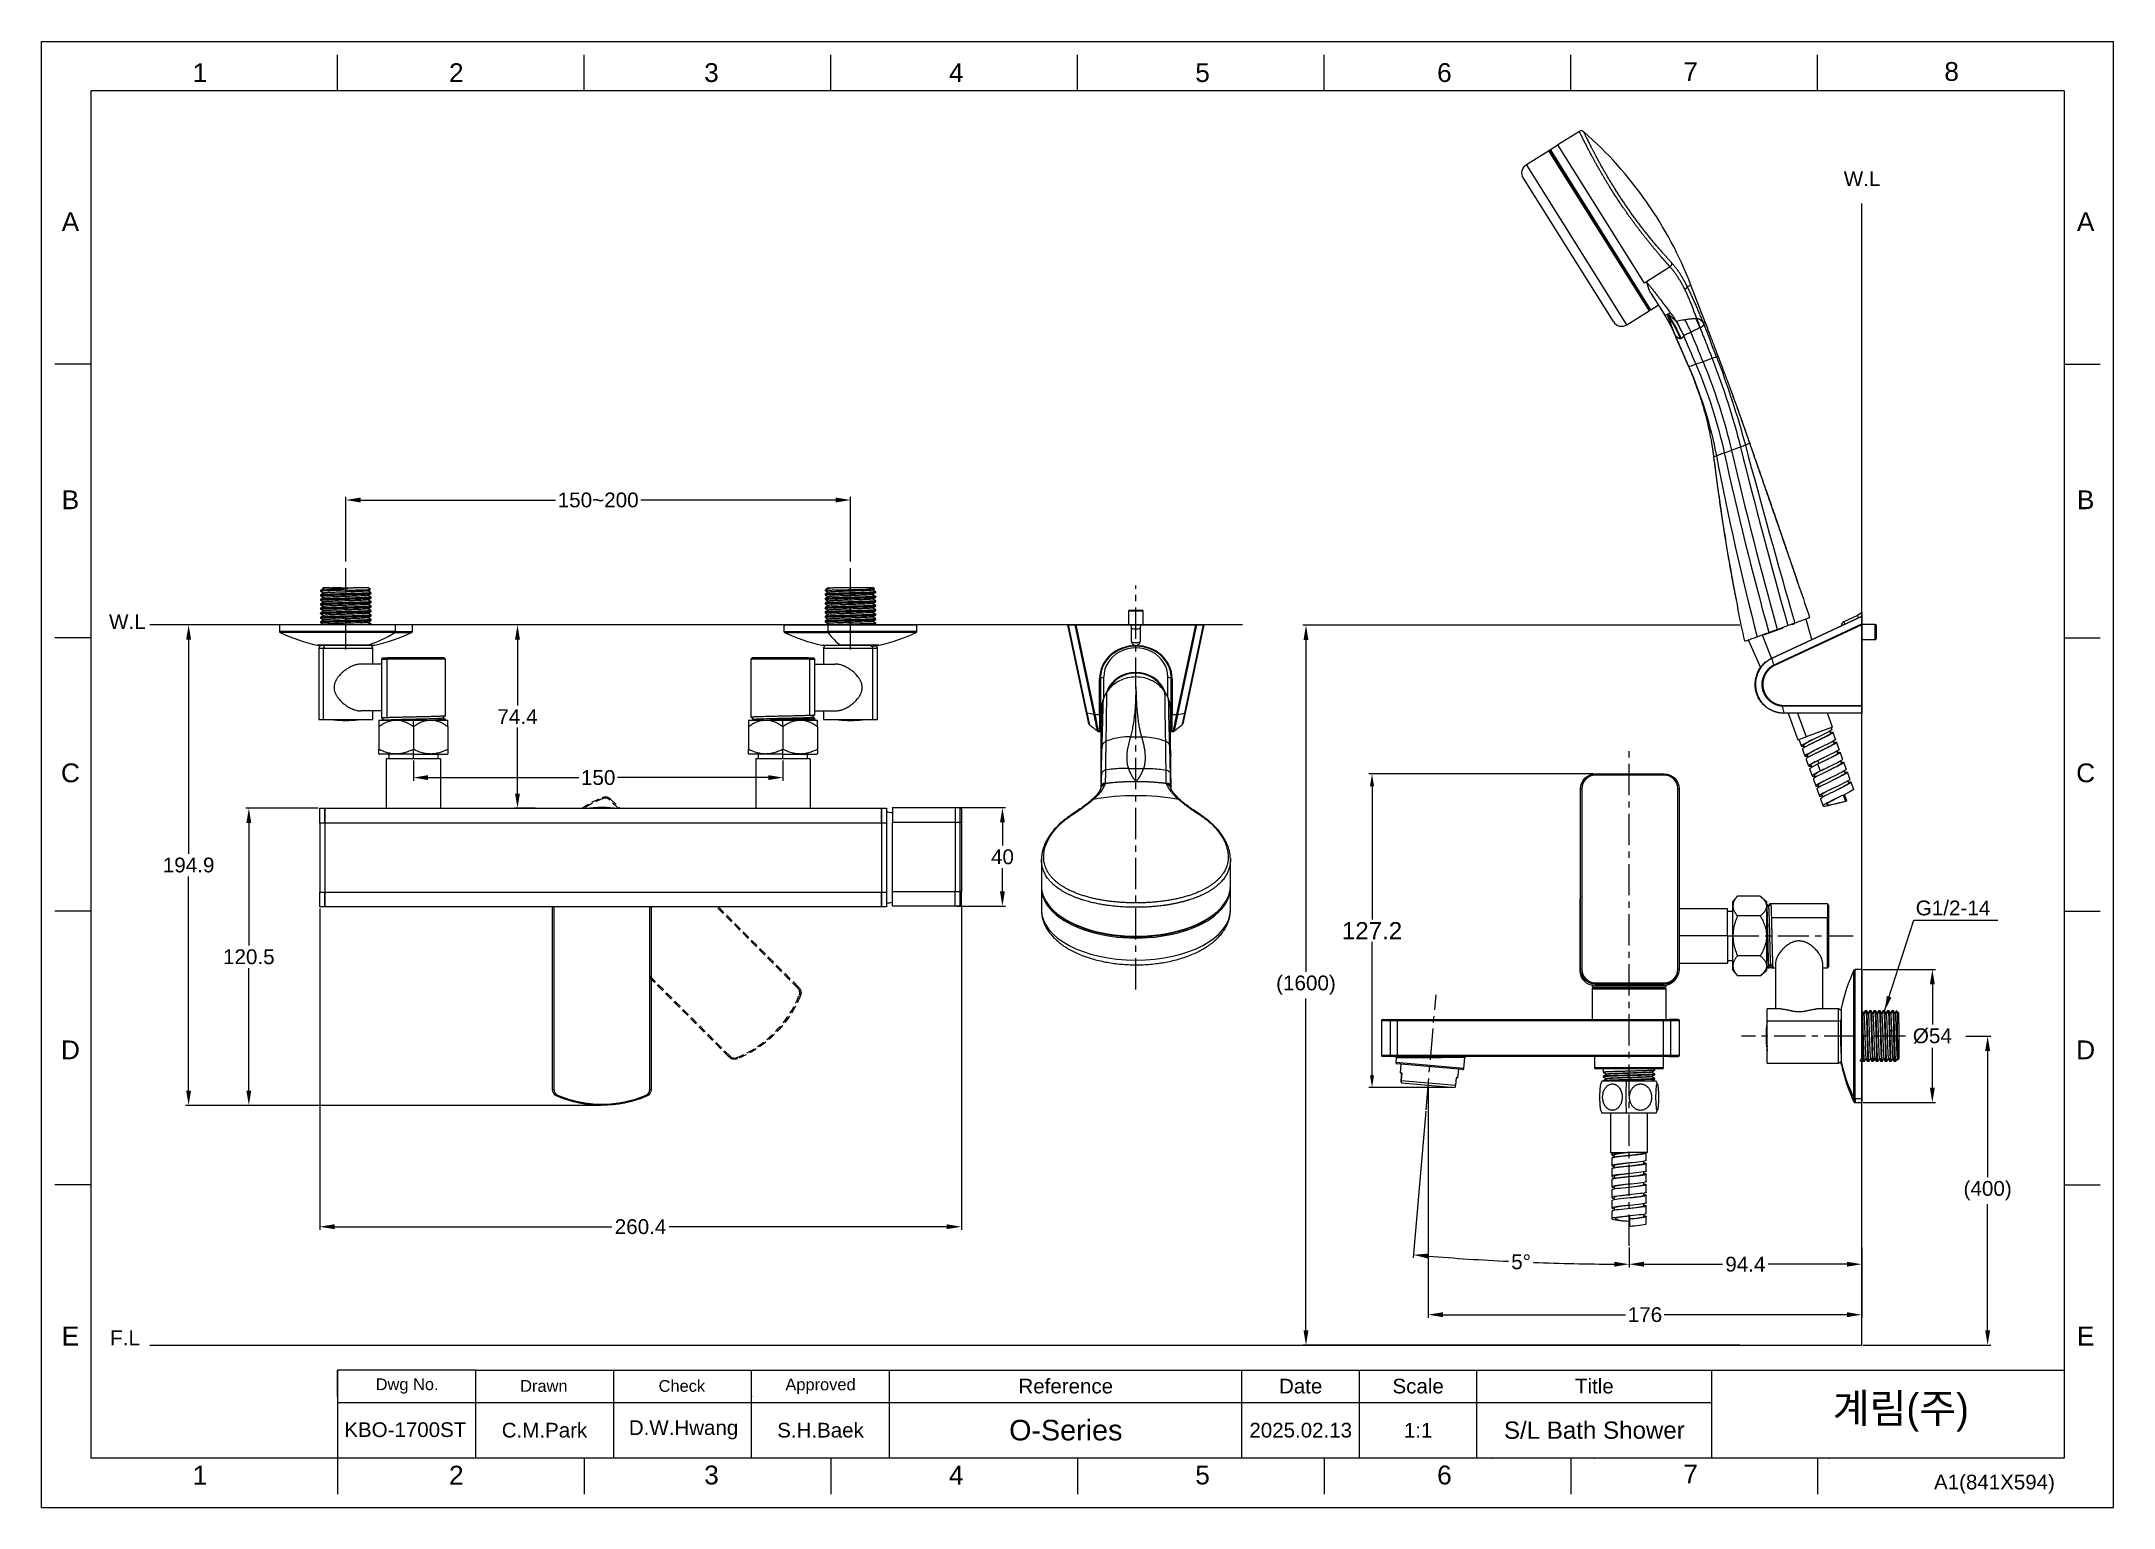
# Model space of a CAD drawing. Header units: millimetres. Extents: x 24958 to 25799, y 1150 to 1745.
import ezdxf
from ezdxf.enums import TextEntityAlignment as Align

# ---------------------------------------------------------------- set-up
doc = ezdxf.new("R2010")
doc.units = ezdxf.units.MM
doc.linetypes.add('CENTERX2', pattern=[20.32, 12.7, -2.54, 2.54, -2.54])
doc.linetypes.add('HIDDEN2', pattern=[4.7625, 3.175, -1.5875])
for name, color, linetype in [('CENTER', 1, 'CENTERX2'), ('DIM', 3, 'Continuous'), ('FORM', 7, 'Continuous'), ('벽', 2, 'Continuous')]:
    doc.layers.add(name, color=color, linetype=linetype)
doc.layers.add('TEXT', color=2, linetype='Continuous', lineweight=13)
doc.styles.get("Standard").update_dxf_attribs({"font": 'arial.ttf'})
doc.dimstyles.new('ISO-25', dxfattribs={"dimtxt": 7, "dimasz": 5, "dimexe": 1.252, "dimexo": 0.625, "dimgap": 1, "dimtad": 1, "dimtih": 1, "dimtoh": 1, "dimdec": 1, "dimdsep": 46, "dimtxsty": 'Standard', "dimcen": 0, "dimclrd": 3, "dimclre": 3, "dimclrt": 4, "dimadec": 0, "dimazin": 0, "dimtfac": 1, "dimtdec": 1, "dimtmove": 0, "dimatfit": 3, "dimfxl": 1, "dimarcsym": 0})

msp = doc.modelspace()

# ---------------------------------------------------------------- texts
at = {"layer": 'DIM', "color": 4, "insert": (25718.48, 1396.57), "char_height": 6, "attachment_point": 1}
msp.add_mtext_dynamic_manual_height_columns('G1/2-14', width=39.2827, gutter_width=12.5, heights=[0], dxfattribs=at)
at = {"layer": 'FORM', "color": 7, "linetype": 'Continuous', "char_height": 7.63, "attachment_point": 5}
for s, insert in [('1', (25022.08, 1732.38)), ('2', (25126.16, 1732.38)), ('3', (25229.72, 1732.38)), ('4', (25329.07, 1732.38)), ('5', (25429.03, 1732.38)), ('6', (25527.19, 1732.38)), ('7', (25627.14, 1732.83)), ('8', (25733.05, 1732.83))]:
    msp.add_mtext_dynamic_manual_height_columns(s, width=50.0595, gutter_width=12.51, heights=[0], dxfattribs=dict(at, insert=insert))
at = {"layer": 'FORM', "char_height": 7.63, "attachment_point": 5}
for s, width, insert in [('A', 10.0119, (24969.54, 1671.97)), ('A', 10.0119, (25787.45, 1671.97)), ('B', 10.0119, (24969.54, 1559.14)), ('B', 10.0119, (25787.45, 1559.14)), ('C', 10.0119, (24969.54, 1448.32)), ('C', 10.0119, (25787.45, 1448.32)), ('D', 10.0119, (24969.54, 1336)), ('D', 10.0119, (25787.45, 1336)), ('E', 10.0119, (24969.54, 1219.89)), ('E', 10.0119, (25787.45, 1219.89)), ('1', 50.0595, (25022.08, 1163.49)), ('2', 50.0595, (25126.16, 1163.49)), ('3', 50.0595, (25229.72, 1163.49)), ('4', 50.0595, (25329.07, 1163.49)), ('5', 50.0595, (25429.03, 1163.49)), ('6', 50.0595, (25527.19, 1163.49)), ('7', 50.0595, (25627.14, 1163.94))]:
    msp.add_mtext_dynamic_manual_height_columns(s, width=width, gutter_width=12.51, heights=[0], dxfattribs=dict(at, insert=insert))
at = {"layer": 'TEXT'}
msp.add_text('A1(841X594)', height=5.9595, dxfattribs=at).set_placement((25725.91, 1157.71))
at = {"layer": 'TEXT', "attachment_point": 5}
for s, width, insert, char_height in [('Dwg No.', 56.019, (25106.19, 1199.64), 4.768), ('Approved', 56.019, (25273.98, 1199.57), 4.768), ('Reference', 143.0272, (25373.51, 1199.57), 5.959), ('Scale', 47.6757, (25516.53, 1199.57), 5.959), ('Title', 95.3515, (25588.05, 1199.57), 5.959), ('Drawn', 56.019, (25161.68, 1199.64), 4.768), ('Check', 56.019, (25217.7, 1199.64), 4.768), ('Date', 47.6757, (25468.86, 1199.57), 5.959), ('O-Series', 143.0272, (25373.51, 1181.69), 8.343), ('KBO-1700ST', 56.019, (25105.45, 1181.89), 5.959), ('C.M.Park', 56.019, (25161.95, 1181.69), 5.959), ('D.W.Hwang', 56.019, (25218.38, 1181.86), 5.959), ('S.H.Baek', 56.019, (25273.98, 1181.69), 5.959), ('2025.02.13', 47.6757, (25468.86, 1181.69), 5.959), ('1:1', 47.6757, (25516.53, 1181.69), 5.959), ('S/L Bath Shower', 93.2851, (25588.05, 1181.69), 7)]:
    msp.add_mtext_dynamic_manual_height_columns(s, width=width, gutter_width=29.8, heights=[0], dxfattribs=dict(at, insert=insert, char_height=char_height))
at = {"layer": 'TEXT', "linetype": 'CENTERX2', "insert": (25712.43, 1188.83), "char_height": 11.9189, "attachment_point": 5}
msp.add_mtext_dynamic_manual_height_columns('{\\fHYGothic-Medium|b0|i0|c129|p18;계림(주)}', width=143.0272, gutter_width=29.8, heights=[0], dxfattribs=at)
at = {"layer": '벽'}
for s, p in [('W.L', (25696.71, 1689.37)), ('F.L', (24991.71, 1219.19))]:
    msp.add_text(s, height=6, dxfattribs=at).set_placement(p, align=Align.MIDDLE_CENTER)
msp.add_text('W.L', height=6, dxfattribs=at).set_placement((24992.64, 1504.88), align=Align.BOTTOM_CENTER)

# ---------------------------------------------------------------- blocks, each defined once
blk = doc.blocks.new('*D58')
at = {"layer": 'Defpoints', "color": 0, "transparency": 16777216}
for p in [(25070.73, 1433.99), (25041.94, 1313.48), (25185.24, 1313.48)]:
    blk.add_point(p, dxfattribs=at)
at = {"layer": 'DIM', "color": 3, "lineweight": -2, "transparency": 16777216}
for p, q in [((25070.1, 1433.99), (25040.68, 1433.99)), ((25041.94, 1427.99), (25041.94, 1378.29)), ((25041.94, 1319.48), (25041.94, 1369.17)), ((25184.61, 1313.48), (25040.68, 1313.48))]:
    blk.add_line(p, q, dxfattribs=at)
at = {"layer": 'DIM', "color": 3, "transparency": 16777216}
for points in [[(25040.94, 1427.99), (25042.94, 1427.99), (25041.94, 1433.99)], [(25040.94, 1319.48), (25042.94, 1319.48), (25041.94, 1313.48)]]:
    blk.add_solid(points, dxfattribs=at)
at = {"layer": 'DIM', "color": 4, "transparency": 16777216, "insert": (25041.94, 1373.73), "char_height": 6, "attachment_point": 5}
blk.add_mtext('120.5', dxfattribs=at)
blk = doc.blocks.new('*D59')
at = {"layer": 'Defpoints', "color": 0, "transparency": 16777216}
for p in [(25054.33, 1508.41), (25017.51, 1313.48), (25041.94, 1313.48)]:
    blk.add_point(p, dxfattribs=at)
at = {"layer": 'DIM', "color": 3, "lineweight": -2, "transparency": 16777216}
for p, q in [((25053.7, 1508.41), (25016.25, 1508.41)), ((25017.51, 1502.41), (25017.51, 1415.51)), ((25017.51, 1319.48), (25017.51, 1406.38)), ((25041.31, 1313.48), (25016.25, 1313.48))]:
    blk.add_line(p, q, dxfattribs=at)
at = {"layer": 'DIM', "color": 3, "transparency": 16777216}
for points in [[(25016.51, 1502.41), (25018.51, 1502.41), (25017.51, 1508.41)], [(25016.51, 1319.48), (25018.51, 1319.48), (25017.51, 1313.48)]]:
    blk.add_solid(points, dxfattribs=at)
at = {"layer": 'DIM', "color": 4, "transparency": 16777216, "insert": (25017.51, 1410.95), "char_height": 6, "attachment_point": 5}
blk.add_mtext('194.9', dxfattribs=at)
blk = doc.blocks.new('*D60')
at = {"layer": 'Defpoints', "color": 0, "transparency": 16777216}
for p in [(25328.63, 1434.29), (25347.81, 1434.29), (25328.63, 1394.29)]:
    blk.add_point(p, dxfattribs=at)
at = {"layer": 'DIM', "color": 3, "lineweight": -2, "transparency": 16777216}
for p, q in [((25329.25, 1434.29), (25349.06, 1434.29)), ((25347.81, 1428.29), (25347.81, 1418.86)), ((25347.81, 1400.29), (25347.81, 1409.73)), ((25329.25, 1394.29), (25349.06, 1394.29))]:
    blk.add_line(p, q, dxfattribs=at)
at = {"layer": 'DIM', "color": 3, "transparency": 16777216}
for points in [[(25346.81, 1428.29), (25348.81, 1428.29), (25347.81, 1434.29)], [(25346.81, 1400.29), (25348.81, 1400.29), (25347.81, 1394.29)]]:
    blk.add_solid(points, dxfattribs=at)
at = {"layer": 'DIM', "color": 4, "transparency": 16777216, "insert": (25347.81, 1414.29), "char_height": 6, "attachment_point": 5}
blk.add_mtext('40', dxfattribs=at)
blk = doc.blocks.new('*D61')
at = {"layer": 'Defpoints', "color": 0, "transparency": 16777216}
for p in [(25070.73, 1393.99), (25331.13, 1394.79), (25331.13, 1264.26)]:
    blk.add_point(p, dxfattribs=at)
at = {"layer": 'DIM', "color": 3, "lineweight": -2, "transparency": 16777216}
for p, q in [((25070.73, 1393.36), (25070.73, 1263.01)), ((25331.13, 1394.17), (25331.13, 1263.01)), ((25076.73, 1264.26), (25189.26, 1264.26)), ((25325.13, 1264.26), (25212.59, 1264.26))]:
    blk.add_line(p, q, dxfattribs=at)
at = {"layer": 'DIM', "color": 3, "transparency": 16777216}
for points in [[(25076.73, 1265.26), (25076.73, 1263.26), (25070.73, 1264.26)], [(25325.13, 1265.26), (25325.13, 1263.26), (25331.13, 1264.26)]]:
    blk.add_solid(points, dxfattribs=at)
at = {"layer": 'DIM', "color": 4, "transparency": 16777216, "insert": (25200.93, 1264.26), "char_height": 6, "attachment_point": 5}
blk.add_mtext('260.4', dxfattribs=at)
blk = doc.blocks.new('*D62')
at = {"layer": 'Defpoints', "color": 0, "transparency": 16777216}
for p in [(25108.73, 1453.99), (25258.73, 1453.99), (25258.73, 1446.44)]:
    blk.add_point(p, dxfattribs=at)
at = {"layer": 'DIM', "color": 3, "lineweight": -2, "transparency": 16777216}
for p, q in [((25108.73, 1453.36), (25108.73, 1445.19)), ((25258.73, 1453.36), (25258.73, 1445.19)), ((25114.73, 1446.44), (25175.89, 1446.44)), ((25252.73, 1446.44), (25191.56, 1446.44))]:
    blk.add_line(p, q, dxfattribs=at)
at = {"layer": 'DIM', "color": 3, "transparency": 16777216}
for points in [[(25114.73, 1447.44), (25114.73, 1445.44), (25108.73, 1446.44)], [(25252.73, 1447.44), (25252.73, 1445.44), (25258.73, 1446.44)]]:
    blk.add_solid(points, dxfattribs=at)
at = {"layer": 'DIM', "color": 4, "transparency": 16777216, "insert": (25183.73, 1446.44), "char_height": 6, "attachment_point": 5}
blk.add_mtext('150', dxfattribs=at)
blk = doc.blocks.new('*D63')
at = {"layer": 'Defpoints', "color": 0, "transparency": 16777216}
for p in [(25150.98, 1508.41), (25158.84, 1508.41), (25158.84, 1433.99)]:
    blk.add_point(p, dxfattribs=at)
at = {"layer": 'DIM', "color": 3, "lineweight": -2, "transparency": 16777216}
for p, q in [((25158.21, 1508.41), (25149.73, 1508.41)), ((25150.98, 1502.41), (25150.98, 1475.7)), ((25150.98, 1439.99), (25150.98, 1466.7)), ((25158.21, 1433.99), (25149.73, 1433.99))]:
    blk.add_line(p, q, dxfattribs=at)
at = {"layer": 'DIM', "color": 3, "transparency": 16777216}
for points in [[(25149.98, 1502.41), (25151.98, 1502.41), (25150.98, 1508.41)], [(25149.98, 1439.99), (25151.98, 1439.99), (25150.98, 1433.99)]]:
    blk.add_solid(points, dxfattribs=at)
at = {"layer": 'DIM', "color": 4, "transparency": 16777216, "insert": (25150.98, 1471.2), "char_height": 6, "attachment_point": 5}
blk.add_mtext('74.4', dxfattribs=at)
blk = doc.blocks.new('*D64')
at = {"layer": 'Defpoints', "color": 0, "transparency": 16777216}
for p in [(25286.13, 1559.04), (25081.33, 1533.49), (25286.13, 1533.49)]:
    blk.add_point(p, dxfattribs=at)
at = {"layer": 'DIM', "color": 3, "lineweight": -2, "transparency": 16777216}
for p, q in [((25081.33, 1534.11), (25081.33, 1560.29)), ((25087.33, 1559.04), (25166.45, 1559.04)), ((25280.13, 1559.04), (25201, 1559.04)), ((25286.13, 1534.11), (25286.13, 1560.29))]:
    blk.add_line(p, q, dxfattribs=at)
at = {"layer": 'DIM', "color": 3, "transparency": 16777216}
for points in [[(25087.33, 1560.04), (25087.33, 1558.04), (25081.33, 1559.04)], [(25280.13, 1560.04), (25280.13, 1558.04), (25286.13, 1559.04)]]:
    blk.add_solid(points, dxfattribs=at)
at = {"layer": 'DIM', "color": 4, "transparency": 16777216, "insert": (25183.73, 1559.04), "char_height": 6, "attachment_point": 5}
blk.add_mtext('150~200', dxfattribs=at)
blk = doc.blocks.new('*D65')
at = {"layer": 'Defpoints', "color": 0, "transparency": 16777216}
for p in [(25602.13, 1457.93), (25523.8, 1358.29), (25519.73, 1311.71), (25602.13, 1256.45), (25543.72, 1250.74)]:
    blk.add_point(p, dxfattribs=at)
at = {"layer": 'DIM', "color": 3, "lineweight": -2, "transparency": 16777216}
for p, q in [((25519.67, 1311.09), (25514.47, 1251.61)), ((25602.13, 1255.82), (25602.13, 1247.78))]:
    blk.add_line(p, q, dxfattribs=at)
for start, end in [(265.34222, 267.2114), (267.78854, 269.65778)]:
    blk.add_arc((25602.13, 2253.58), 1004.54, start, end, dxfattribs=at)
at = {"layer": 'DIM', "color": 3, "transparency": 16777216}
for points in [[(25520.47, 1251.36), (25520.64, 1253.35), (25514.58, 1252.86)], [(25596.13, 1250.05), (25596.13, 1248.05), (25602.13, 1249.04)]]:
    blk.add_solid(points, dxfattribs=at)
at = {"layer": 'DIM', "color": 4, "transparency": 16777216, "insert": (25558.31, 1249.99), "char_height": 6, "attachment_point": 5}
blk.add_mtext('5°', dxfattribs=at)
blk = doc.blocks.new('*D66')
at = {"layer": 'Defpoints', "color": 0, "transparency": 16777216}
for p in [(25602.13, 1256.45), (25696.56, 1256.45), (25696.56, 1249.04)]:
    blk.add_point(p, dxfattribs=at)
at = {"layer": 'DIM', "color": 3, "lineweight": -2, "transparency": 16777216}
for p, q in [((25602.13, 1255.82), (25602.13, 1247.78)), ((25696.56, 1255.82), (25696.56, 1247.78)), ((25608.13, 1249.04), (25640.06, 1249.04)), ((25690.56, 1249.04), (25658.62, 1249.04))]:
    blk.add_line(p, q, dxfattribs=at)
at = {"layer": 'DIM', "color": 3, "transparency": 16777216}
for points in [[(25608.13, 1250.04), (25608.13, 1248.04), (25602.13, 1249.04)], [(25690.56, 1250.04), (25690.56, 1248.04), (25696.56, 1249.04)]]:
    blk.add_solid(points, dxfattribs=at)
at = {"layer": 'DIM', "color": 4, "transparency": 16777216, "insert": (25649.34, 1249.04), "char_height": 6, "attachment_point": 5}
blk.add_mtext('94.4', dxfattribs=at)
blk = doc.blocks.new('*D67')
at = {"layer": 'Defpoints', "color": 0, "transparency": 16777216}
for p in [(25647.68, 1508.3), (25471, 1216.19), (25647.68, 1216.19)]:
    blk.add_point(p, dxfattribs=at)
at = {"layer": 'DIM', "color": 3, "lineweight": -2, "transparency": 16777216}
for p, q in [((25647.05, 1508.3), (25469.75, 1508.3)), ((25471, 1502.3), (25471, 1367.68)), ((25471, 1222.19), (25471, 1356.81)), ((25647.05, 1216.19), (25469.75, 1216.19))]:
    blk.add_line(p, q, dxfattribs=at)
at = {"layer": 'DIM', "color": 3, "transparency": 16777216}
for points in [[(25470, 1502.3), (25472, 1502.3), (25471, 1508.3)], [(25470, 1222.19), (25472, 1222.19), (25471, 1216.19)]]:
    blk.add_solid(points, dxfattribs=at)
at = {"layer": 'DIM', "color": 4, "transparency": 16777216, "insert": (25471, 1362.25), "char_height": 6, "attachment_point": 5}
blk.add_mtext('(1600)', dxfattribs=at)
blk = doc.blocks.new('*D68')
at = {"layer": 'Defpoints', "color": 0, "transparency": 16777216}
for p in [(25696.56, 1368.6), (25696.56, 1314.6), (25725.23, 1314.6)]:
    blk.add_point(p, dxfattribs=at)
at = {"layer": 'DIM', "color": 3, "lineweight": -2, "transparency": 16777216}
for p, q in [((25697.18, 1368.6), (25726.48, 1368.6)), ((25725.23, 1362.6), (25725.23, 1346.33)), ((25725.23, 1320.6), (25725.23, 1336.87)), ((25697.18, 1314.6), (25726.48, 1314.6))]:
    blk.add_line(p, q, dxfattribs=at)
at = {"layer": 'DIM', "color": 3, "transparency": 16777216}
for points in [[(25724.23, 1362.6), (25726.23, 1362.6), (25725.23, 1368.6)], [(25724.23, 1320.6), (25726.23, 1320.6), (25725.23, 1314.6)]]:
    blk.add_solid(points, dxfattribs=at)
at = {"layer": 'DIM', "color": 4, "transparency": 16777216, "insert": (25725.23, 1341.6), "char_height": 6, "attachment_point": 5}
blk.add_mtext('%%C54', dxfattribs=at)
blk = doc.blocks.new('*D69')
at = {"layer": 'Defpoints', "color": 0, "transparency": 16777216}
for p in [(25738.24, 1341.6), (25747.67, 1341.6), (25696.56, 1216.19)]:
    blk.add_point(p, dxfattribs=at)
at = {"layer": 'DIM', "color": 3, "lineweight": -2, "transparency": 16777216}
for p, q in [((25738.87, 1341.6), (25748.92, 1341.6)), ((25747.67, 1335.6), (25747.67, 1284.33)), ((25747.67, 1222.19), (25747.67, 1273.47)), ((25697.18, 1216.19), (25748.92, 1216.19))]:
    blk.add_line(p, q, dxfattribs=at)
at = {"layer": 'DIM', "color": 3, "transparency": 16777216}
for points in [[(25746.67, 1335.6), (25748.67, 1335.6), (25747.67, 1341.6)], [(25746.67, 1222.19), (25748.67, 1222.19), (25747.67, 1216.19)]]:
    blk.add_solid(points, dxfattribs=at)
at = {"layer": 'DIM', "color": 4, "transparency": 16777216, "insert": (25747.67, 1278.9), "char_height": 6, "width": 22.9625, "attachment_point": 5}
blk.add_mtext('(400)', dxfattribs=at)
blk = doc.blocks.new('*D70')
at = {"layer": 'Defpoints', "color": 0, "transparency": 16777216}
for p in [(25520.6, 1321.67), (25696.56, 1251.8), (25696.56, 1228.57)]:
    blk.add_point(p, dxfattribs=at)
at = {"layer": 'DIM', "color": 3, "lineweight": -2, "transparency": 16777216}
for p, q in [((25520.6, 1321.05), (25520.6, 1227.32)), ((25696.56, 1251.18), (25696.56, 1227.32)), ((25526.6, 1228.57), (25600.73, 1228.57)), ((25690.56, 1228.57), (25616.42, 1228.57))]:
    blk.add_line(p, q, dxfattribs=at)
at = {"layer": 'DIM', "color": 3, "transparency": 16777216}
for points in [[(25526.6, 1229.57), (25526.6, 1227.57), (25520.6, 1228.57)], [(25690.56, 1229.57), (25690.56, 1227.57), (25696.56, 1228.57)]]:
    blk.add_solid(points, dxfattribs=at)
at = {"layer": 'DIM', "color": 4, "transparency": 16777216, "insert": (25608.58, 1228.57), "char_height": 6, "attachment_point": 5}
blk.add_mtext('176', dxfattribs=at)
blk = doc.blocks.new('*D71')
at = {"color": 3, "lineweight": -2, "transparency": 16777216}
for p, q in [((25587.81, 1447.93), (25496.56, 1447.93)), ((25497.81, 1442.93), (25497.81, 1388.84)), ((25497.81, 1325.73), (25497.81, 1379.81)), ((25530.73, 1320.73), (25496.56, 1320.73))]:
    blk.add_line(p, q, dxfattribs=at)
at = {"color": 3, "transparency": 16777216}
for points in [[(25496.98, 1442.93), (25498.65, 1442.93), (25497.81, 1447.93)], [(25496.98, 1325.73), (25498.65, 1325.73), (25497.81, 1320.73)]]:
    blk.add_solid(points, dxfattribs=at)
at = {"layer": 'Defpoints', "color": 0, "transparency": 16777216}
for p in [(25497.81, 1447.93), (25588.43, 1447.93), (25531.36, 1320.73)]:
    blk.add_point(p, dxfattribs=at)
at = {"color": 4, "transparency": 16777216, "insert": (25497.81, 1384.33), "char_height": 7, "attachment_point": 5}
blk.add_mtext('127.2', dxfattribs=at)

# ---------------------------------------------------------------- dimensions: what is measured, and where the dimension line sits
at = {"color": 6}
dim = msp.add_linear_dim(base=(25497.81, 1447.93), p1=(25531.36, 1320.73), p2=(25588.43, 1447.93), angle=90, dimstyle='ISO-25', dxfattribs=at)
dim.commit()
dim.dimension.update_dxf_attribs({"geometry": '*D71', "text_midpoint": (25497.81, 1384.33)})
at = {"layer": 'DIM', "color": 3}
dim = msp.add_linear_dim(base=(25286.13, 1559.04), p1=(25081.33, 1533.49), p2=(25286.13, 1533.49), text='150~200', dimstyle='ISO-25', override={"dimtxt": 6, "dimasz": 6, "dimgap": 1.5, "dimtad": 0}, dxfattribs=at)
dim.commit()
dim.dimension.update_dxf_attribs({"geometry": '*D64', "text_midpoint": (25183.73, 1559.04)})
for base, p1, p2, picture, middle in [((25017.51, 1313.48), (25054.33, 1508.41), (25041.94, 1313.48), '*D59', (25017.51, 1410.95)), ((25150.98, 1508.41), (25158.84, 1433.99), (25158.84, 1508.41), '*D63', (25150.98, 1471.2)), ((25041.94, 1313.48), (25070.73, 1433.99), (25185.24, 1313.48), '*D58', (25041.94, 1373.73)), ((25347.81, 1434.29), (25328.63, 1394.29), (25328.63, 1434.29), '*D60', (25347.81, 1414.29))]:
    dim = msp.add_linear_dim(base=base, p1=p1, p2=p2, angle=90, dimstyle='ISO-25', override={"dimtxt": 6, "dimasz": 6, "dimgap": 1.5, "dimtad": 0}, dxfattribs=at)
    dim.commit()
    dim.dimension.update_dxf_attribs({"geometry": picture, "text_midpoint": middle})
for base, p1, p2, text, picture, middle in [((25471, 1216.19), (25647.68, 1508.3), (25647.68, 1216.19), '(1600)', '*D67', (25471, 1362.25)), ((25725.23, 1314.6), (25696.56, 1368.6), (25696.56, 1314.6), '%%C<>', '*D68', (25725.23, 1341.6)), ((25747.67, 1341.6), (25696.56, 1216.19), (25738.24, 1341.6), '(400)', '*D69', (25747.67, 1278.9))]:
    dim = msp.add_linear_dim(base=base, p1=p1, p2=p2, angle=90, text=text, dimstyle='ISO-25', override={"dimtxt": 6, "dimasz": 6, "dimgap": 1.5, "dimtad": 0}, dxfattribs=at)
    dim.commit()
    dim.dimension.update_dxf_attribs({"geometry": picture, "text_midpoint": middle})
dim = msp.add_angular_dim_2l(base=(25543.72, 1250.74), line1=((25602.13, 1256.45), (25602.13, 1457.93)), line2=((25519.73, 1311.71), (25523.8, 1358.29)), dimstyle='ISO-25', override={"dimtxt": 6, "dimasz": 6, "dimgap": 1.5, "dimtad": 0}, dxfattribs=at)
dim.commit()
dim.dimension.update_dxf_attribs({"geometry": '*D65', "text_midpoint": (25558.31, 1249.99)})
for base, p1, p2, picture, middle in [((25258.73, 1446.44), (25108.73, 1453.99), (25258.73, 1453.99), '*D62', (25183.73, 1446.44)), ((25331.13, 1264.26), (25070.73, 1393.99), (25331.13, 1394.79), '*D61', (25200.93, 1264.26)), ((25696.56, 1228.57), (25520.6, 1321.67), (25696.56, 1251.8), '*D70', (25608.58, 1228.57)), ((25696.56, 1249.04), (25602.13, 1256.45), (25696.56, 1256.45), '*D66', (25649.34, 1249.04))]:
    dim = msp.add_linear_dim(base=base, p1=p1, p2=p2, dimstyle='ISO-25', override={"dimtxt": 6, "dimasz": 6, "dimgap": 1.5, "dimtad": 0}, dxfattribs=at)
    dim.commit()
    dim.dimension.update_dxf_attribs({"geometry": picture, "text_midpoint": middle})

# ---------------------------------------------------------------- linework, layer by layer
at = {"linetype": 'Continuous', "lineweight": 18, "extrusion": (0, 1, 0)}
for p, q in [((25581.96, 1708.57), (25573.22, 1703.07)), ((25560.51, 1695.1), (25569.49, 1700.74)), ((25570.04, 1700.61), (25610.4, 1636.33)), ((25570.25, 1701.21), (25573.22, 1703.07)), ((25595.78, 1631.4), (25559.25, 1689.59)), ((25610.97, 1642.94), (25616.34, 1634.38)), ((25633.07, 1631.15), (25627.25, 1646.22)), ((25601.29, 1630.14), (25610.27, 1635.78)), ((25611.03, 1636.25), (25614, 1638.11)), ((25658.67, 1505.27), (25663.71, 1507.1)), ((25660.13, 1494.94), (25696.56, 1511.93)), ((25668.73, 1508.93), (25669.19, 1509.1)), ((25676.37, 1502.51), (25674.01, 1510.62)), ((25694.86, 1512.24), (25689.34, 1509.66)), ((25696.56, 1513.4), (25694.86, 1512.24)), ((25695.29, 1511.33), (25694.86, 1512.24)), ((25696.56, 1513.4), (25696.56, 1511.93)), ((25696.56, 1511.93), (25696.56, 1511.78)), ((25696.56, 1511.78), (25696.56, 1508.77)), ((25696.56, 1508.77), (25696.56, 1508.41)), ((25702.06, 1508.53), (25696.56, 1508.53)), ((25696.56, 1508.41), (25696.56, 1475.73)), ((25702.56, 1503.03), (25702.56, 1508.03)), ((25650.64, 1502.11), (25655.5, 1491.09)), ((25696.56, 1502.53), (25702.06, 1502.53)), ((25660.1, 1494.92), (25660.13, 1494.94)), ((25660.13, 1494.79), (25660.77, 1492.09)), ((25665.03, 1472.67), (25664.47, 1475.38)), ((25665.11, 1472.53), (25665.06, 1472.53)), ((25696.56, 1472.53), (25665.11, 1472.53)), ((25666.66, 1472.53), (25670.59, 1461.72)), ((25684.69, 1466.85), (25682.62, 1472.53)), ((25696.56, 1475.73), (25696.56, 1475.38)), ((25696.56, 1475.38), (25696.56, 1472.67)), ((25696.56, 1472.67), (25696.56, 1472.53)), ((25684.69, 1466.85), (25673.98, 1462.95)), ((25670.59, 1461.72), (25673.98, 1462.95)), ((25588.43, 1447.93), (25616.43, 1447.93)), ((25679.77, 1449.1), (25678.75, 1451.91)), ((25582.43, 1368.68), (25582.43, 1441.93)), ((25622.43, 1441.93), (25622.43, 1368.68)), ((25689.01, 1439.31), (25689.92, 1436.82)), ((25690.47, 1437.03), (25689.54, 1439.57)), ((25689.92, 1436.82), (25690.47, 1437.03)), ((25582.13, 1396.23), (25582.13, 1368.23)), ((25644.13, 1396.03), (25646.14, 1398.39)), ((25655.38, 1398.39), (25646.14, 1398.39)), ((25655.38, 1398.39), (25657.93, 1396.22)), ((25657.93, 1396.22), (25657.93, 1394.35)), ((25642.13, 1393.23), (25622.43, 1393.23)), ((25642.13, 1382.23), (25642.13, 1393.23)), ((25642.13, 1392.23), (25644.13, 1392.23)), ((25644.13, 1396.03), (25644.13, 1368.42)), ((25655.38, 1390.31), (25646.14, 1390.31)), ((25658.05, 1395.23), (25657.93, 1395.23)), ((25657.93, 1394.35), (25657.93, 1382.22)), ((25659.62, 1395.23), (25659.28, 1395.23)), ((25682.63, 1395.23), (25659.62, 1395.23)), ((25682.63, 1395.23), (25682.63, 1389.5)), ((25683.13, 1394.73), (25682.63, 1395.23)), ((25682.63, 1369.23), (25682.63, 1389.5)), ((25642.13, 1382.23), (25642.13, 1371.23)), ((25657.93, 1382.22), (25657.93, 1370.1)), ((25622.43, 1371.23), (25642.13, 1371.23)), ((25642.13, 1372.23), (25644.13, 1372.23)), ((25655.38, 1374.14), (25646.14, 1374.14)), ((25661.63, 1371.45), (25661.63, 1352.6)), ((25680.63, 1371.45), (25680.63, 1352.6)), ((25616.43, 1362.68), (25588.43, 1362.68)), ((25644.13, 1368.42), (25646.14, 1366.06)), ((25655.38, 1366.06), (25646.14, 1366.06)), ((25655.38, 1366.06), (25657.93, 1368.23)), ((25657.93, 1370.1), (25657.93, 1368.23)), ((25658.37, 1369.23), (25658.61, 1369.23)), ((25658.71, 1369.23), (25658.95, 1369.23)), ((25658.99, 1369.31), (25659.63, 1370.41)), ((25660.56, 1369.31), (25658.99, 1369.31)), ((25659.63, 1370.41), (25660.56, 1369.31)), ((25660.19, 1369.23), (25660.53, 1369.23)), ((25660.53, 1369.23), (25661.63, 1369.23)), ((25680.63, 1369.23), (25682.63, 1369.23)), ((25682.63, 1369.23), (25683.13, 1369.73)), ((25696.56, 1368.6), (25693.87, 1368.6)), ((25696.56, 1368.6), (25696.56, 1316.2)), ((25587.13, 1362.31), (25587.13, 1361.63)), ((25587.13, 1361.63), (25617.13, 1361.63)), ((25587.13, 1361.63), (25587.33, 1361.43)), ((25587.33, 1360.93), (25587.13, 1360.73)), ((25587.13, 1360.73), (25602.13, 1360.73)), ((25587.13, 1360.73), (25587.13, 1348.33)), ((25587.33, 1361.43), (25616.93, 1361.43)), ((25602.13, 1360.93), (25587.33, 1360.93)), ((25588.13, 1362.23), (25616.13, 1362.23)), ((25588.83, 1361.23), (25588.83, 1360.93)), ((25602.13, 1361.23), (25588.83, 1361.23)), ((25591.28, 1361.28), (25612.98, 1361.28)), ((25592.03, 1361.28), (25592.03, 1361.23)), ((25615.43, 1361.23), (25602.13, 1361.23)), ((25616.93, 1360.93), (25602.13, 1360.93)), ((25602.13, 1360.73), (25617.13, 1360.73)), ((25612.23, 1361.23), (25612.23, 1361.28)), ((25615.43, 1360.93), (25615.43, 1361.23)), ((25616.93, 1361.43), (25617.13, 1361.63)), ((25617.13, 1360.73), (25616.93, 1360.93)), ((25617.13, 1361.63), (25617.13, 1362.31)), ((25617.13, 1348.33), (25617.13, 1360.73)), ((25501.62, 1347.83), (25501.62, 1333.83)), ((25502.12, 1348.33), (25505.77, 1348.33)), ((25505.77, 1348.33), (25508.07, 1348.33)), ((25508.07, 1348.33), (25616.17, 1348.33)), ((25616.17, 1348.33), (25618.47, 1348.33)), ((25622.12, 1348.33), (25618.47, 1348.33)), ((25622.62, 1333.83), (25622.62, 1347.83)), ((25658.13, 1347.75), (25658.13, 1352.6)), ((25663.93, 1352.6), (25658.13, 1352.6)), ((25658.13, 1330.6), (25658.13, 1347.75)), ((25687.13, 1352.6), (25678.36, 1352.6)), ((25687.13, 1347.75), (25687.13, 1352.6)), ((25688.28, 1352.02), (25687.13, 1352.6)), ((25687.13, 1330.6), (25687.13, 1347.75)), ((25688.03, 1348.19), (25688.28, 1348.11)), ((25688.28, 1347.67), (25688.03, 1347.95)), ((25688.28, 1352.95), (25688.28, 1330.93)), ((25696.79, 1351.85), (25696.56, 1351.85)), ((25698.25, 1351.85), (25697.91, 1351.85)), ((25698.6, 1351.85), (25698.25, 1351.85)), ((25700.07, 1351.85), (25699.73, 1351.85)), ((25700.41, 1351.85), (25700.07, 1351.85)), ((25701.87, 1351.85), (25701.54, 1351.85)), ((25702.23, 1351.85), (25701.88, 1351.85)), ((25703.7, 1351.85), (25703.35, 1351.85)), ((25704.04, 1351.85), (25703.7, 1351.85)), ((25705.51, 1351.85), (25705.17, 1351.85)), ((25705.86, 1351.85), (25705.51, 1351.85)), ((25707.32, 1351.85), (25706.98, 1351.85)), ((25707.67, 1351.85), (25707.32, 1351.85)), ((25709.14, 1351.85), (25708.79, 1351.85)), ((25709.48, 1351.85), (25709.14, 1351.85)), ((25710.63, 1351.85), (25710.61, 1351.85)), ((25710.63, 1351.85), (25710.63, 1351.83)), ((25710.84, 1351.64), (25710.63, 1351.85)), ((25711.42, 1351.07), (25710.85, 1351.63)), ((25711.63, 1350.85), (25710.85, 1351.63)), ((25711.63, 1346.78), (25711.63, 1350.85)), ((25711.63, 1346.78), (25711.63, 1332.35)), ((25505.77, 1333.33), (25502.12, 1333.33)), ((25508.07, 1333.33), (25505.77, 1333.33)), ((25507.62, 1332.78), (25507.45, 1330.85)), ((25534.6, 1327.97), (25507.9, 1330.31)), ((25616.17, 1333.33), (25508.07, 1333.33)), ((25509.5, 1330.17), (25509.19, 1326.68)), ((25533.12, 1333.3), (25533.12, 1333.33)), ((25535.14, 1328.43), (25535.53, 1332.87)), ((25588.13, 1333.33), (25588.13, 1328.83)), ((25616.13, 1328.83), (25616.13, 1333.33)), ((25618.47, 1333.33), (25616.17, 1333.33)), ((25618.47, 1333.33), (25622.12, 1333.33)), ((25658.13, 1330.6), (25687.13, 1330.6)), ((25687.13, 1330.6), (25688.28, 1331.18)), ((25687.13, 1330.6), (25688.15, 1331.11)), ((25688.28, 1330.25), (25688.28, 1330.93)), ((25697, 1331.35), (25697.35, 1331.35)), ((25697.35, 1331.35), (25697.69, 1331.35)), ((25698.82, 1331.35), (25699.16, 1331.35)), ((25699.16, 1331.35), (25699.51, 1331.35)), ((25700.63, 1331.35), (25700.97, 1331.35)), ((25700.97, 1331.35), (25701.32, 1331.35)), ((25702.08, 1332.69), (25701.36, 1331.47)), ((25702.45, 1331.35), (25702.79, 1331.35)), ((25702.79, 1331.35), (25703.13, 1331.35)), ((25704.26, 1331.35), (25704.6, 1331.35)), ((25704.6, 1331.35), (25704.95, 1331.35)), ((25706.07, 1331.35), (25706.42, 1331.35)), ((25706.42, 1331.35), (25706.76, 1331.35)), ((25707.89, 1331.35), (25708.23, 1331.35)), ((25708.23, 1331.35), (25708.58, 1331.35)), ((25709.7, 1331.35), (25710.04, 1331.35)), ((25710.04, 1331.35), (25710.39, 1331.35)), ((25711.2, 1331.93), (25711.63, 1332.35)), ((25711.42, 1332.14), (25711.63, 1332.35)), ((25509.19, 1326.68), (25509.95, 1326.62)), ((25509.6, 1322.89), (25509.84, 1322.61)), ((25509.66, 1323.63), (25509.92, 1326.62)), ((25509.95, 1326.62), (25509.69, 1323.63)), ((25509.69, 1323.63), (25531.71, 1321.7)), ((25509.84, 1322.61), (25531.36, 1320.73)), ((25531.36, 1320.73), (25531.63, 1320.96)), ((25531.97, 1324.69), (25531.71, 1321.7)), ((25532.7, 1324.63), (25531.97, 1324.69)), ((25532.7, 1324.63), (25533.01, 1328.11)), ((25615.63, 1328.33), (25588.63, 1328.33)), ((25600.98, 1323.33), (25591.13, 1323.33)), ((25591.65, 1328.33), (25591.65, 1326.89)), ((25591.65, 1325.26), (25591.65, 1325.08)), ((25591.65, 1323.45), (25591.65, 1323.33)), ((25593, 1326.11), (25593, 1326.05)), ((25593, 1324.3), (25593, 1324.24)), ((25613.13, 1323.33), (25600.98, 1323.33)), ((25611.26, 1326.95), (25611.26, 1327.02)), ((25611.26, 1325.14), (25611.26, 1325.21)), ((25611.26, 1323.33), (25611.26, 1323.39)), ((25612.61, 1325.99), (25612.6, 1325.98)), ((25612.61, 1327.8), (25612.61, 1328.33)), ((25612.61, 1325.99), (25612.61, 1326.17)), ((25612.61, 1324.17), (25612.61, 1324.36)), ((25693.87, 1314.6), (25696.56, 1314.6)), ((25696.56, 1316.2), (25696.56, 1314.6)), ((25600.98, 1310.33), (25591.13, 1310.33)), ((25594.63, 1310.33), (25594.63, 1294.33)), ((25613.13, 1310.33), (25600.98, 1310.33)), ((25609.63, 1294.33), (25609.63, 1310.33)), ((25594.63, 1294.33), (25601.34, 1294.33)), ((25609.63, 1294.33), (25601.34, 1294.33)), ((25602.14, 1268.6), (25602.14, 1268.6)), ((25602.36, 1268.63), (25602.36, 1267.33)), ((25602.36, 1267.33), (25602.36, 1264.33)), ((25602.36, 1264.33), (25602.42, 1264.33)), ((25602.38, 1267.33), (25602.38, 1268.63)), ((25602.42, 1267.33), (25602.38, 1267.33)), ((25602.42, 1264.33), (25602.42, 1267.33))]:
    msp.add_line(p, q, dxfattribs=at)
at = {"linetype": 'Continuous', "lineweight": 13, "extrusion": (0, 1, 0)}
for p, q in [((25569.49, 1700.74), (25610.27, 1635.78)), ((25611.03, 1636.25), (25570.25, 1701.21)), ((25608.38, 1647.06), (25573.22, 1703.07)), ((25601.29, 1630.14), (25560.51, 1695.1)), ((25618.8, 1653.6), (25609.23, 1647.59)), ((25609.23, 1647.59), (25608.38, 1647.06)), ((25625.76, 1645.65), (25627.25, 1646.22)), ((25636.48, 1576.44), (25636.47, 1576.44)), ((25656.8, 1504.36), (25664.67, 1507.22)), ((25696.56, 1511.78), (25660.13, 1494.79)), ((25660.77, 1492.09), (25696.56, 1508.77)), ((25696.56, 1508.41), (25660.9, 1491.79)), ((25668.39, 1508.58), (25669.39, 1508.94)), ((25689.76, 1508.76), (25689.34, 1509.66)), ((25702.06, 1502.53), (25702.06, 1508.53)), ((25659.99, 1494.86), (25656.25, 1504.16)), ((25664.44, 1475.73), (25696.56, 1475.73)), ((25696.56, 1475.38), (25664.47, 1475.38)), ((25665.03, 1472.67), (25696.56, 1472.67)), ((25670.49, 1472.53), (25673.98, 1462.95)), ((25588.43, 1447.43), (25588.43, 1447.93)), ((25616.43, 1447.43), (25588.43, 1447.43)), ((25616.43, 1447.43), (25616.43, 1447.93)), ((25582.43, 1441.93), (25582.93, 1441.93)), ((25582.93, 1441.93), (25582.93, 1368.68)), ((25621.93, 1441.93), (25622.43, 1441.93)), ((25621.93, 1368.68), (25621.93, 1441.93)), ((25658.33, 1389.5), (25658.09, 1389.5)), ((25682.63, 1389.5), (25659.9, 1389.5)), ((25682.63, 1389.5), (25683.13, 1389.22)), ((25642.13, 1382.23), (25622.43, 1382.23)), ((25582.43, 1368.68), (25582.93, 1368.68)), ((25588.43, 1362.68), (25588.43, 1363.18)), ((25588.43, 1363.18), (25616.43, 1363.18)), ((25616.43, 1362.68), (25616.43, 1363.18)), ((25621.93, 1368.68), (25622.43, 1368.68)), ((25693.42, 1316.47), (25693.42, 1368.31)), ((25693.87, 1316.2), (25693.87, 1368.6)), ((25505.3, 1347.83), (25501.62, 1347.83)), ((25505.3, 1333.83), (25505.3, 1347.83)), ((25508.07, 1347.83), (25505.3, 1347.83)), ((25508.07, 1348.33), (25508.07, 1347.83)), ((25508.07, 1347.83), (25508.07, 1333.83)), ((25616.17, 1347.83), (25508.07, 1347.83)), ((25616.17, 1348.33), (25616.17, 1347.83)), ((25618.93, 1347.83), (25616.17, 1347.83)), ((25616.17, 1333.83), (25616.17, 1347.83)), ((25618.93, 1347.83), (25618.93, 1333.83)), ((25622.62, 1347.83), (25618.93, 1347.83)), ((25658.13, 1347.75), (25687.13, 1347.75)), ((25688.03, 1347.5), (25687.13, 1347.75)), ((25688.31, 1330.73), (25688.31, 1353.16)), ((25697.07, 1347.33), (25696.72, 1347.33)), ((25698.88, 1347.33), (25698.54, 1347.33)), ((25700.7, 1347.33), (25700.35, 1347.33)), ((25702.51, 1347.33), (25702.16, 1347.33)), ((25704.32, 1347.33), (25703.98, 1347.33)), ((25706.14, 1347.33), (25705.79, 1347.33)), ((25707.95, 1347.33), (25707.61, 1347.33)), ((25709.77, 1347.33), (25709.42, 1347.33)), ((25711.01, 1347.12), (25711.63, 1346.78)), ((25501.62, 1333.83), (25505.3, 1333.83)), ((25505.3, 1333.83), (25508.07, 1333.83)), ((25535.14, 1328.43), (25507.45, 1330.85)), ((25508.07, 1333.83), (25616.17, 1333.83)), ((25508.07, 1333.33), (25508.07, 1333.83)), ((25588.13, 1328.83), (25616.13, 1328.83)), ((25616.17, 1333.83), (25618.93, 1333.83)), ((25616.17, 1333.33), (25616.17, 1333.83)), ((25618.93, 1333.83), (25622.62, 1333.83)), ((25688.31, 1330.73), (25688.31, 1330.04)), ((25693.42, 1316.47), (25693.42, 1314.89)), ((25693.87, 1316.2), (25693.87, 1314.6)), ((25696.56, 1316.2), (25693.87, 1316.2))]:
    msp.add_line(p, q, dxfattribs=at)
at = {"linetype": 'Continuous', "lineweight": 18}
for p, q in [((25071.08, 1522.36), (25071.08, 1522.02)), ((25072.08, 1523.49), (25071.93, 1523.35)), ((25071.93, 1523.34), (25071.93, 1523.33)), ((25082.02, 1522.49), (25072.05, 1522.49)), ((25075.01, 1523.49), (25072.08, 1523.49)), ((25090.58, 1523.49), (25084.34, 1523.49)), ((25091.29, 1522.77), (25090.58, 1523.49)), ((25276.41, 1523.02), (25275.88, 1522.49)), ((25275.88, 1522.49), (25275.88, 1522.36)), ((25275.88, 1522.49), (25276.9, 1522.49)), ((25293.8, 1523.49), (25279.15, 1523.49)), ((25295.38, 1523.49), (25293.8, 1523.49)), ((25295.87, 1523), (25295.38, 1523.49)), ((25071.08, 1520.55), (25071.08, 1520.2)), ((25071.08, 1518.73), (25071.08, 1518.39)), ((25071.08, 1516.92), (25071.08, 1516.57)), ((25071.08, 1515.1), (25071.08, 1514.76)), ((25071.35, 1514.69), (25072.43, 1514.05)), ((25091.58, 1521.11), (25091.58, 1521.45)), ((25091.58, 1519.29), (25091.58, 1519.64)), ((25091.58, 1517.48), (25091.58, 1517.83)), ((25091.58, 1515.67), (25091.58, 1516.01)), ((25091.58, 1513.85), (25091.58, 1514.2)), ((25275.88, 1520.89), (25275.88, 1520.54)), ((25275.88, 1519.08), (25275.88, 1518.73)), ((25275.88, 1517.26), (25275.88, 1516.92)), ((25275.88, 1515.45), (25275.88, 1515.1)), ((25296.38, 1521.45), (25296.38, 1521.8)), ((25296.38, 1519.64), (25296.38, 1519.98)), ((25296.38, 1517.82), (25296.38, 1518.17)), ((25296.38, 1516.01), (25296.38, 1516.35)), ((25296.38, 1514.19), (25296.38, 1514.54)), ((25398.96, 1513.91), (25398.96, 1508.41)), ((25404.96, 1513.91), (25398.96, 1513.91)), ((25399.46, 1514.41), (25404.46, 1514.41)), ((25404.96, 1508.41), (25404.96, 1513.91)), ((25054.33, 1508.41), (25054.33, 1505.73)), ((25101.44, 1508.41), (25054.33, 1508.41)), ((25071.08, 1513.29), (25071.08, 1512.94)), ((25071.08, 1511.48), (25071.08, 1511.13)), ((25071.08, 1509.66), (25071.08, 1509.32)), ((25091.58, 1512.04), (25091.58, 1512.38)), ((25091.58, 1510.22), (25091.58, 1510.57)), ((25091.58, 1508.41), (25091.58, 1508.76)), ((25108.33, 1508.41), (25101.44, 1508.41)), ((25108.33, 1505.73), (25108.33, 1508.41)), ((25259.13, 1508.41), (25276.97, 1508.41)), ((25259.13, 1508.41), (25259.13, 1505.73)), ((25275.88, 1513.63), (25275.88, 1513.29)), ((25275.88, 1511.82), (25275.88, 1511.47)), ((25275.88, 1510.01), (25275.88, 1509.66)), ((25276.97, 1508.41), (25313.13, 1508.41)), ((25296.38, 1512.38), (25296.38, 1512.73)), ((25296.38, 1510.57), (25296.38, 1510.91)), ((25296.38, 1508.75), (25296.38, 1509.1)), ((25313.13, 1505.73), (25313.13, 1508.41)), ((25381.94, 1472.76), (25374.36, 1508.41)), ((25374.36, 1508.41), (25374.49, 1508.41)), ((25374.49, 1508.41), (25382.1, 1472.63)), ((25374.49, 1508.41), (25377.28, 1508.41)), ((25385.02, 1471.99), (25377.28, 1508.41)), ((25377.28, 1508.41), (25377.61, 1508.41)), ((25377.61, 1508.41), (25399.97, 1508.41)), ((25377.61, 1508.41), (25385.36, 1471.99)), ((25399.97, 1508.41), (25403.96, 1508.41)), ((25400.23, 1501.62), (25400.23, 1507.15)), ((25403.69, 1507.15), (25403.69, 1501.62)), ((25403.96, 1508.41), (25426.31, 1508.41)), ((25418.57, 1471.99), (25426.31, 1508.41)), ((25426.64, 1508.41), (25418.9, 1471.99)), ((25421.82, 1472.63), (25429.43, 1508.41)), ((25429.56, 1508.41), (25421.98, 1472.76)), ((25426.31, 1508.41), (25426.64, 1508.41)), ((25426.64, 1508.41), (25429.43, 1508.41)), ((25429.43, 1508.41), (25429.56, 1508.41)), ((25069.98, 1500.14), (25089.78, 1500.14)), ((25070.9, 1500.14), (25070.33, 1498.99)), ((25070.33, 1498.99), (25070.33, 1469.99)), ((25070.33, 1498.99), (25072.21, 1498.99)), ((25072.21, 1498.99), (25092.33, 1498.99)), ((25089.78, 1500.14), (25092.68, 1500.14)), ((25092.33, 1498.99), (25091.75, 1500.14)), ((25092.33, 1492.49), (25092.33, 1498.99)), ((25274.78, 1500.14), (25282.28, 1500.14)), ((25275.7, 1500.14), (25275.13, 1498.99)), ((25275.13, 1498.99), (25275.13, 1492.49)), ((25275.13, 1498.99), (25295.25, 1498.99)), ((25282.28, 1500.14), (25297.48, 1500.14)), ((25294.36, 1499.89), (25294.26, 1500.14)), ((25295.25, 1498.99), (25297.13, 1498.99)), ((25297.13, 1498.99), (25296.67, 1499.9)), ((25297.13, 1469.99), (25297.13, 1498.99)), ((25095.73, 1492.49), (25087.48, 1492.49)), ((25096.23, 1494.99), (25095.73, 1494.49)), ((25095.73, 1494.49), (25095.73, 1470.68)), ((25095.73, 1494.49), (25097.95, 1494.49)), ((25096.23, 1494.99), (25098.36, 1494.99)), ((25121.73, 1494.49), (25097.95, 1494.49)), ((25121.23, 1494.99), (25098.36, 1494.99)), ((25121.73, 1494.49), (25121.23, 1494.99)), ((25121.73, 1471.59), (25121.73, 1494.49)), ((25246.23, 1494.99), (25245.73, 1494.49)), ((25269.5, 1494.49), (25245.73, 1494.49)), ((25245.73, 1494.49), (25245.73, 1471.03)), ((25269.09, 1494.99), (25246.23, 1494.99)), ((25269.09, 1494.99), (25271.23, 1494.99)), ((25269.5, 1494.49), (25271.73, 1494.49)), ((25271.73, 1494.49), (25271.23, 1494.99)), ((25271.73, 1471.93), (25271.73, 1494.49)), ((25271.73, 1492.49), (25279.98, 1492.49)), ((25387.25, 1471.96), (25387.25, 1486.66)), ((25387.61, 1486.73), (25388.96, 1487.3)), ((25387.61, 1486.73), (25387.61, 1472.02)), ((25388.96, 1478.87), (25388.96, 1487.3)), ((25392.04, 1483.98), (25391.9, 1483.16)), ((25401.99, 1483.22), (25401.99, 1487.26)), ((25414.96, 1478.98), (25414.96, 1487.3)), ((25414.96, 1487.3), (25416.31, 1486.73)), ((25416.31, 1472.02), (25416.31, 1486.73)), ((25416.67, 1486.66), (25416.67, 1471.96)), ((25095.73, 1473.49), (25087.48, 1473.49)), ((25092.33, 1469.99), (25092.33, 1473.49)), ((25271.73, 1473.49), (25279.98, 1473.49)), ((25275.13, 1473.49), (25275.13, 1469.99)), ((25385.02, 1471.99), (25382.1, 1472.63)), ((25387.25, 1471.96), (25385.36, 1471.96)), ((25387.25, 1471.96), (25387.25, 1465.17)), ((25387.61, 1472.02), (25387.98, 1472.18)), ((25387.61, 1465.32), (25387.61, 1472.02)), ((25415.99, 1472.15), (25416.31, 1472.02)), ((25416.31, 1472.02), (25416.31, 1465.32)), ((25418.56, 1471.96), (25416.67, 1471.96)), ((25416.67, 1465.17), (25416.67, 1471.96)), ((25418.9, 1471.99), (25421.82, 1472.63)), ((25070.33, 1469.99), (25072.21, 1469.99)), ((25072.21, 1469.99), (25092.33, 1469.99)), ((25094.73, 1469.79), (25101.73, 1469.79)), ((25094.73, 1467.24), (25094.73, 1458)), ((25101.73, 1469.79), (25108.73, 1469.79)), ((25108.73, 1469.79), (25115.73, 1469.79)), ((25108.73, 1467.24), (25108.73, 1458)), ((25115.73, 1469.79), (25122.72, 1469.79)), ((25121.73, 1469.79), (25121.73, 1470.02)), ((25122.73, 1467.24), (25122.73, 1458)), ((25244.73, 1469.79), (25251.73, 1469.79)), ((25244.73, 1467.24), (25244.73, 1458)), ((25251.73, 1469.79), (25258.73, 1469.79)), ((25258.73, 1469.79), (25265.73, 1469.79)), ((25258.73, 1467.24), (25258.73, 1458)), ((25265.73, 1469.79), (25272.72, 1469.79)), ((25271.73, 1470.12), (25271.73, 1470.36)), ((25272.73, 1467.24), (25272.73, 1458)), ((25275.13, 1469.99), (25295.25, 1469.99)), ((25295.25, 1469.99), (25297.13, 1469.99)), ((25386.72, 1465.17), (25387.25, 1465.17)), ((25387.61, 1465.32), (25387.94, 1465.65)), ((25416.04, 1465.59), (25416.31, 1465.32)), ((25416.67, 1465.17), (25417.2, 1465.17)), ((25094.73, 1456.15), (25094.92, 1455.99)), ((25108.73, 1455.99), (25094.92, 1455.99)), ((25098.73, 1455.99), (25098.73, 1453.99)), ((25108.73, 1455.99), (25122.53, 1455.99)), ((25118.73, 1453.99), (25118.73, 1455.99)), ((25122.53, 1455.99), (25122.73, 1456.15)), ((25244.73, 1456.15), (25244.92, 1455.99)), ((25258.73, 1455.99), (25244.92, 1455.99)), ((25248.73, 1455.99), (25248.73, 1453.99)), ((25258.73, 1455.99), (25272.53, 1455.99)), ((25268.73, 1453.99), (25268.73, 1455.99)), ((25272.53, 1455.99), (25272.73, 1456.15)), ((25097.73, 1453.99), (25097.73, 1433.99)), ((25119.73, 1453.99), (25097.73, 1453.99)), ((25119.73, 1453.99), (25119.73, 1433.99)), ((25269.73, 1453.99), (25247.73, 1453.99)), ((25247.73, 1453.99), (25247.73, 1433.99)), ((25269.73, 1453.99), (25269.73, 1433.99)), ((25070.73, 1427.99), (25070.73, 1433.99)), ((25070.73, 1433.99), (25072.73, 1433.99)), ((25072.73, 1427.99), (25072.73, 1433.99)), ((25072.73, 1433.99), (25298.73, 1433.99)), ((25072.73, 1433.99), (25072.73, 1427.99)), ((25298.73, 1427.99), (25298.73, 1433.99)), ((25298.73, 1433.99), (25300.73, 1433.99)), ((25298.73, 1433.99), (25298.73, 1427.99)), ((25300.73, 1433.99), (25300.73, 1427.99)), ((25303.13, 1434.29), (25303.13, 1428.29)), ((25303.13, 1434.29), (25328.63, 1434.29)), ((25328.63, 1434.29), (25328.63, 1428.29)), ((25328.63, 1434.29), (25330.63, 1434.29)), ((25331.13, 1433.79), (25331.13, 1428.29)), ((25070.73, 1427.99), (25070.73, 1399.99)), ((25072.73, 1427.99), (25072.73, 1399.99)), ((25072.73, 1427.99), (25072.73, 1399.99)), ((25298.73, 1427.99), (25298.73, 1399.99)), ((25298.73, 1427.99), (25298.73, 1399.99)), ((25300.73, 1427.99), (25300.73, 1399.99)), ((25303.13, 1400.29), (25303.13, 1428.29)), ((25328.63, 1428.29), (25328.63, 1400.29)), ((25331.13, 1428.29), (25331.13, 1400.29)), ((25363.64, 1413.17), (25363.64, 1402.5)), ((25440.34, 1405.47), (25440.34, 1413.19)), ((25440.34, 1402.5), (25440.34, 1405.47)), ((25070.73, 1393.99), (25070.73, 1399.99)), ((25072.73, 1393.99), (25072.73, 1399.99)), ((25072.73, 1399.99), (25072.73, 1393.99)), ((25298.73, 1393.99), (25298.73, 1399.99)), ((25298.73, 1399.99), (25298.73, 1393.99)), ((25300.73, 1399.99), (25300.73, 1393.99)), ((25303.13, 1394.29), (25303.13, 1400.29)), ((25328.63, 1394.29), (25328.63, 1400.29)), ((25331.13, 1394.79), (25331.13, 1400.29)), ((25363.64, 1401.74), (25363.64, 1392.76)), ((25440.34, 1392.76), (25440.34, 1401.74)), ((25072.73, 1393.99), (25070.73, 1393.99)), ((25298.73, 1393.99), (25072.73, 1393.99)), ((25165.24, 1319.93), (25165.24, 1393.99)), ((25205.24, 1393.99), (25205.24, 1319.93)), ((25300.73, 1393.99), (25298.73, 1393.99)), ((25328.63, 1394.29), (25303.13, 1394.29)), ((25330.63, 1394.29), (25328.63, 1394.29)), ((25683.13, 1394.73), (25683.13, 1369.73))]:
    msp.add_line(p, q, dxfattribs=at)
at = {"linetype": 'Continuous', "lineweight": 13}
for p, q in [((25294.3, 1522.87), (25293.8, 1523.49)), ((25072.83, 1520.72), (25072.83, 1520.37)), ((25072.83, 1518.9), (25072.83, 1518.56)), ((25072.83, 1517.09), (25072.83, 1516.74)), ((25072.83, 1515.28), (25072.83, 1514.93)), ((25294.62, 1521.63), (25294.62, 1521.28)), ((25294.62, 1519.81), (25294.62, 1519.46)), ((25294.62, 1518), (25294.62, 1517.65)), ((25294.62, 1516.18), (25294.62, 1515.84)), ((25294.62, 1514.37), (25294.62, 1514.02)), ((25101.44, 1505.73), (25054.33, 1505.73)), ((25072.83, 1513.46), (25072.83, 1513.12)), ((25072.83, 1511.65), (25072.83, 1511.3)), ((25072.83, 1509.83), (25072.83, 1509.49)), ((25101.44, 1505.73), (25101.44, 1508.41)), ((25101.44, 1505.73), (25108.33, 1505.73)), ((25259.13, 1505.73), (25276.97, 1505.73)), ((25276.97, 1508.41), (25276.97, 1505.73)), ((25313.13, 1505.73), (25276.97, 1505.73)), ((25294.62, 1512.56), (25294.62, 1512.21)), ((25294.62, 1510.74), (25294.62, 1510.39)), ((25294.62, 1508.93), (25294.62, 1508.58)), ((25101.23, 1505.28), (25054.61, 1505.28)), ((25089.94, 1500.17), (25069.76, 1500.17)), ((25072.69, 1500.14), (25072.21, 1498.99)), ((25072.21, 1469.99), (25072.21, 1498.99)), ((25089.94, 1500.17), (25092.89, 1500.17)), ((25101.23, 1505.28), (25108.04, 1505.28)), ((25259.41, 1505.28), (25277.07, 1505.28)), ((25274.56, 1500.17), (25282.2, 1500.17)), ((25312.84, 1505.28), (25277.07, 1505.28)), ((25297.69, 1500.17), (25282.2, 1500.17)), ((25294.87, 1499.89), (25295.25, 1498.99)), ((25295.25, 1469.99), (25295.25, 1498.99)), ((25097.95, 1494.49), (25098.36, 1494.99)), ((25097.95, 1494.49), (25097.95, 1470.86)), ((25269.5, 1494.49), (25269.09, 1494.99)), ((25269.5, 1494.49), (25269.5, 1471.76)), ((25108.73, 1467.24), (25108.73, 1469.79)), ((25258.73, 1467.24), (25258.73, 1469.79)), ((25269.5, 1470.19), (25269.5, 1469.95)), ((25108.73, 1455.99), (25108.73, 1458)), ((25108.73, 1453.99), (25108.73, 1455.99)), ((25258.73, 1455.99), (25258.73, 1458)), ((25258.73, 1453.99), (25258.73, 1455.99)), ((25330.63, 1428.29), (25330.63, 1434.29)), ((25072.73, 1427.99), (25070.73, 1427.99)), ((25298.73, 1427.99), (25072.73, 1427.99)), ((25300.73, 1427.99), (25298.73, 1427.99)), ((25328.63, 1428.29), (25303.13, 1428.29)), ((25330.63, 1428.29), (25328.63, 1428.29)), ((25331.13, 1428.29), (25330.63, 1428.29)), ((25330.63, 1400.29), (25330.63, 1428.29)), ((25070.73, 1399.99), (25072.73, 1399.99)), ((25072.73, 1399.99), (25298.73, 1399.99)), ((25298.73, 1399.99), (25300.73, 1399.99)), ((25303.13, 1400.29), (25328.63, 1400.29)), ((25328.63, 1400.29), (25330.63, 1400.29)), ((25331.13, 1400.29), (25330.63, 1400.29)), ((25330.63, 1394.29), (25330.63, 1400.29)), ((25165.74, 1393.99), (25165.74, 1319.93)), ((25204.74, 1319.93), (25204.74, 1393.99)), ((25165.24, 1319.93), (25165.74, 1319.93)), ((25167.26, 1317.62), (25167.07, 1317.16)), ((25203.21, 1317.62), (25203.41, 1317.16)), ((25204.74, 1319.93), (25205.24, 1319.93))]:
    msp.add_line(p, q, dxfattribs=at)
at = {"color": 8, "linetype": 'HIDDEN2', "lineweight": 13}
for p, q in [((25185.5, 1438.42), (25185.69, 1437.96)), ((25188.75, 1437.76), (25188.39, 1437.41)), ((25191.82, 1433.99), (25188.39, 1437.41)), ((25188.75, 1437.76), (25192.52, 1433.99)), ((25264.83, 1360.97), (25231.81, 1393.99)), ((25232.52, 1393.99), (25265.18, 1361.33)), ((25204.74, 1365.91), (25237.25, 1333.39)), ((25236.9, 1333.04), (25204.74, 1365.2)), ((25264.83, 1360.97), (25265.18, 1361.33)), ((25265.38, 1358.27), (25265.84, 1358.08)), ((25236.9, 1333.04), (25237.25, 1333.39)), ((25239.96, 1332.85), (25240.15, 1332.38))]:
    msp.add_line(p, q, dxfattribs=at)
at = {"linetype": 'Continuous', "lineweight": 18}
for centre, radius, start, end in [((25479.2, 1589.01), 158.72, 21.13, 48.79748), ((25569.7, 1700.4), 0.4, 32.12, 122.12), ((25610.77, 1636.68), 0.5, 212.12, 302.12), ((25599.17, 1633.53), 4, 212.12, 302.12), ((25399.46, 1513.91), 0.5, 90, 180), ((25404.46, 1513.91), 0.5, 0, 90), ((25054.83, 1505.73), 0.5, 180, 244.94174), ((25107.83, 1505.73), 0.5, 295.05826, 0), ((25259.63, 1505.73), 0.5, 180, 244.94174), ((25312.63, 1505.73), 0.5, 295.05826, 0), ((25673.82, 1510.57), 0.2, 16.21815, 110), ((25690.18, 1507.85), 2, 115, 175), ((25702.06, 1508.03), 0.5, 0, 90), ((25084.94, 1570.14), 71.6, 244.94174, 257.76269), ((25069.98, 1501.14), 1, 257.76269, 270), ((25092.68, 1501.14), 1, 270, 282.23731), ((25077.71, 1570.14), 71.6, 282.23731, 295.05826), ((25289.74, 1570.14), 71.6, 244.94174, 257.76269), ((25274.78, 1501.14), 1, 257.76269, 270), ((25297.48, 1501.14), 1, 270, 282.23731), ((25282.51, 1570.14), 71.6, 282.23731, 295.05826), ((25650.82, 1502.2), 0.2, 110, 203.78185), ((25702.06, 1503.03), 0.5, 270, 0), ((25081.33, 1519.09), 49.47, 262.97112, 268.60289), ((25081.33, 1519.09), 49.47, 271.39711, 277.02888), ((25286.13, 1519.09), 49.47, 262.97112, 268.60289), ((25286.13, 1519.09), 49.47, 271.39711, 277.02888), ((25387.25, 1465.67), 0.5, 270, 315), ((25416.67, 1465.67), 0.5, 225, 270), ((25297.85, 1402.56), 30, 79.87869, 84.50648), ((25330.63, 1433.79), 0.5, 360, 90), ((25588.13, 1396.23), 6, 161.65687, 180), ((25297.85, 1425.42), 30, 275.49352, 280.12131), ((25330.63, 1394.79), 0.5, 270, 360), ((25588.13, 1368.23), 6, 180, 270), ((25616.13, 1368.23), 6, 270, 328.68281), ((25758.28, 1337.99), 71.6, 154.94174, 167.76269), ((25693.87, 1368.1), 0.5, 90, 154.94174), ((25591.28, 1362.03), 0.75, 233.1281, 270), ((25612.98, 1362.03), 0.75, 270, 306.8719), ((25502.12, 1347.83), 0.5, 90, 180), ((25622.12, 1347.83), 0.5, 0, 90), ((25707.23, 1341.6), 49.47, 172.9711, 177.92845), ((25689.28, 1352.95), 1, 167.76269, 180), ((25707.23, 1341.6), 49.47, 182.07155, 187.14233), ((25502.12, 1333.83), 0.5, 180, 270), ((25507.94, 1330.81), 0.5, 175, 265), ((25588.63, 1328.83), 0.5, 180, 270), ((25615.63, 1328.83), 0.5, 270, 0), ((25622.12, 1333.83), 0.5, 270, 0), ((25689.28, 1330.25), 1, 180, 192.23731), ((25758.28, 1345.22), 71.6, 192.23731, 205.05826), ((25534.64, 1328.47), 0.5, 265, 355), ((25604.46, 1316.83), 14.83, 154.01077, 159.72916), ((25599.8, 1316.83), 14.83, 20.27285, 25.98923), ((25693.87, 1315.1), 0.5, 205.05826, 270), ((25604.46, 1316.83), 14.83, 200.19752, 205.98923), ((25599.8, 1316.83), 14.83, 334.01077, 339.80459)]:
    msp.add_arc(centre, radius, start, end, dxfattribs=at)
at = {"linetype": 'Continuous', "lineweight": 18, "extrusion": (0, 0, -1)}
for centre, radius, start, end in [((-25570.52, 1700.79), 0.5, 327.88, 57.88), ((-25562.64, 1691.71), 4, 327.88, 57.88), ((-25610.06, 1636.11), 0.4, 147.88, 237.88), ((-22510.54, 460.42), 3334.79, 161.4119, 161.63061), ((-26361.03, 1659.2), 729.13, 347.53175, 348.58067), ((-25588.43, 1441.93), 6, 0, 90), ((-25616.43, 1441.93), 6, 90, 180), ((-25185.24, 1387.88), 46.6, 81.70043, 98.29957), ((-25588.43, 1368.68), 6, 270, 0), ((-25616.43, 1368.68), 6, 180, 270), ((-25168.24, 1319.93), 3, 292.94879, 0), ((-25185.24, 1360.08), 46.6, 247.05121, 292.94879), ((-25202.24, 1319.93), 3, 180, 247.05121)]:
    msp.add_arc(centre, radius, start, end, dxfattribs=at)
at = {"linetype": 'Continuous', "lineweight": 13}
for centre, radius, start, end in [((25588.43, 1441.93), 5.5, 90, 180), ((25616.43, 1441.93), 5.5, 0, 90), ((25588.43, 1368.68), 5.5, 180, 270), ((25616.43, 1368.68), 5.5, 270, 0), ((25168.24, 1319.93), 2.5, 180, 247.05121), ((25185.24, 1360.08), 46.1, 247.05121, 292.94879), ((25202.24, 1319.93), 2.5, 292.94879, 0)]:
    msp.add_arc(centre, radius, start, end, dxfattribs=at)
at = {"color": 8, "linetype": 'HIDDEN2', "lineweight": 13, "extrusion": (0, 0, -1)}
for centre, radius, start, end in [((-25202.99, 1395.23), 46.6, 56.27216, 67.94879), ((-25186.63, 1435.64), 3, 67.94879, 135), ((-25222.65, 1375.57), 46.6, 202.05121, 247.94879), ((-25263.06, 1359.2), 3, 135, 202.05121), ((-25239.02, 1335.16), 3, 247.94879, 315)]:
    msp.add_arc(centre, radius, start, end, dxfattribs=at)
at = {"color": 8, "linetype": 'HIDDEN2', "lineweight": 13}
for centre, radius, start, end in [((25186.63, 1435.64), 2.5, 45, 112.05121), ((25202.99, 1395.23), 46.1, 112.05121, 122.78479), ((25222.65, 1375.57), 46.1, 292.05121, 337.94879), ((25263.06, 1359.2), 2.5, 337.94879, 45), ((25239.02, 1335.16), 2.5, 225, 292.05121)]:
    msp.add_arc(centre, radius, start, end, dxfattribs=at)
at = {"linetype": 'Continuous', "lineweight": 18}
for centre, major_axis, ratio, start_param, end_param in [((25618.22, 1654.52), (-1.11, -1.01), 0.719054, 1.442187, 2.737693), ((25608.1, 1617.77), (11, -27.91), 0.543167, 1.596761, 1.979041), ((25627.84, 1627.31), (13.09, -26.99), 0.021121, 4.521819, 4.709643), ((25631.53, 1629.03), (12.24, -27.39), 0.019769, 4.573497, 4.70448), ((21926.9, 3.18), (-3716.71, -1569.79), 0.999999, 3.155082, 3.156054), ((25624.92, 1625.85), (13.74, -26.67), 0.019321, 4.489255, 4.705206), ((25401.96, 1507.57), (-2, 0), 0.422618, 0.523599, 2.617994), ((25401.96, 1486.66), (-14.71, 0), 0.906308, 3.141593, 6.283185), ((25401.96, 1487.3), (13, 0), 0.906308, 0, 3.141593), ((25401.96, 1486.73), (14.35, 0), 0.906308, 0.565094, 2.581309), ((25401.96, 1502.04), (-2, 0), 0.422618, 0.523599, 2.617994), ((25401.96, 1501.62), (1.73, 0), 0.906308, 3.141593, 6.283185), ((25401.96, 1486.73), (14.35, 0), 0.906308, 2.581309, 3.141593), ((25401.96, 1477.87), (-12.37, 0), 0.906308, 3.469992, 5.974628), ((25401.96, 1478.07), (11.87, 0), 0.906308, 0.429286, 2.737174), ((25401.96, 1486.73), (14.35, 0), 0.906308, 0, 0.565094), ((25660.31, 1494.47), (0.211, -0.453), 0.190059, 3.141593, 3.883302), ((25387.25, 1486.87), (0.5, 0), 0.422618, 4.712389, 5.497787), ((25416.67, 1486.87), (-0.5, 0), 0.422618, 0.785398, 1.570796), ((25387.25, 1472.17), (-0.5, 0), 0.422618, 1.570796, 2.356194), ((25416.67, 1472.17), (-0.5, 0), 0.422618, 0.785398, 1.570796), ((25405.67, 1474.22), (13.13, 0), 0.906308, 6.091987, 6.094817), ((25418.56, 1472.17), (0.489, -0.104), 0.414915, 4.800784, 5.542493), ((25080.5, 1519.09), (0, -49.46), 0.559193, 6.269552, 6.40419), ((25082.15, 1519.09), (0, 49.46), 0.559193, 3.111616, 3.262597), ((25285.3, 1519.09), (0, -49.46), 0.559193, 6.16218, 6.313162), ((25286.96, 1519.09), (0, 49.46), 0.559193, 3.020588, 3.155226), ((25401.99, 1793.54), (350, 0), 0.944355, 4.705946, 4.718832), ((25401.99, 1777.04), (350, 0), 0.933942, 4.70364, 4.721138), ((25414.33, -1920.08), (5.61, -3611.35), 0.003957, 2.769522, 2.773607), ((25401.99, 1350.97), (94.49, 0), 0.932765, 1.386779, 1.754814), ((25387.84, -2067.57), (-2.15, -3796.22), 0.001397, 3.531285, 3.532326), ((25446.08, 1443.64), (29.99, 0.92), 0.341047, 3.137322, 3.156159), ((25416.14, -2067.57), (2.15, -3796.22), 0.001397, 2.750693, 2.751901), ((25376.59, 1430.08), (-0.82, 1.26), 0.513884, 5.784773, 6.264678), ((25427.39, 1430.08), (0.82, 1.26), 0.513881, 0.001321, 0.498411), ((25401.99, 1401.74), (-38.35, 0), 0.531694, 6.264532, 6.774697), ((25401.99, 1402.5), (38.35, 0), 0.531694, 3.141593, 3.498262), ((25401.99, 1401.74), (-38.35, 0), 0.531694, 2.629317, 3.160246), ((25401.99, 1402.5), (38.35, 0), 0.531694, 5.938592, 6.283185), ((25401.99, 1392.76), (38.35, 0), 0.531694, 3.141593, 4.712389), ((25401.99, 1402.5), (38.35, 0), 0.531694, 3.498262, 4.712389), ((25401.99, 1401.74), (-38.35, 0), 0.531694, 0.491512, 1.570796), ((25401.99, 1402.5), (38.35, 0), 0.531694, 4.712389, 5.938592), ((25401.99, 1392.76), (38.35, 0), 0.531694, 4.712389, 6.283185), ((25401.99, 1401.74), (-38.35, 0), 0.531694, 1.570796, 2.629317), ((25707.23, 1342.16), (-49.46, 0), 0.829038, 6.253209, 6.40419), ((25707.23, 1341.04), (49.46, 0), 0.829038, 3.12796, 3.262597)]:
    msp.add_ellipse(centre, major_axis=major_axis, ratio=ratio, start_param=start_param, end_param=end_param, dxfattribs=at)
at = {"linetype": 'Continuous', "lineweight": 13}
for centre, major_axis, ratio, start_param, end_param in [((25618.34, 1635.82), (1.98, 1.47), 0.394519, 3.11136, 4.086588), ((25618.34, 1635.82), (1.98, 1.47), 0.394519, 4.22483, 4.687113), ((25611.71, 1619.28), (12.12, -27.44), 0.425532, 1.575188, 1.959253), ((25631.78, 1629.13), (10.24, -28.2), 0.028732, 4.579942, 4.706231), ((22067.87, 100.63), (-2398.62, -3036.62), 0.999978, 2.641178, 2.644457), ((22120.57, 172.94), (-3517.57, -1427.58), 0.999999, 3.145751, 3.14916), ((22268.06, 317.99), (-3361.63, -1319.59), 0.999991, 3.135514, 3.139599), ((21926.9, 3.18), (-3716.71, -1569.79), 0.999999, 3.152405, 3.155082), ((25101.07, 1505.73), (0, -0.5), 0.745133, 0.437349, 1.570796), ((25277.14, 1505.73), (0, 0.5), 0.339222, 1.570796, 2.704243), ((25089.78, 1501.14), (0, 1), 0.745133, 3.141579, 3.355174), ((25078.63, 1570.14), (0, -71.6), 0.745133, 0.213581, 0.437349), ((25287.35, 1570.14), (0, 71.6), 0.339222, 2.704243, 2.928011), ((25282.28, 1501.14), (0, -1), 0.339222, 6.069604, 6.283199), ((25656.34, 1504.2), (-0.068, 0.188), 0.520085, 0, 1.570796), ((25656.34, 1504.2), (-0.068, 0.188), 0.520085, 1.570796, 1.636802), ((25505.77, 1347.83), (0, 0.5), 0.920854, 0, 1.570796), ((25618.47, 1347.83), (0, -0.5), 0.920854, 1.570796, 3.141593), ((25505.77, 1333.83), (0, 0.5), 0.920854, 1.570796, 3.141593), ((25618.47, 1333.83), (0, -0.5), 0.920854, 0, 1.570796), ((25689.28, 1330.93), (-1, 0), 0.940706, 6.283171, 6.496767), ((25758.28, 1345), (71.6, 0), 0.940706, 3.355174, 3.578942), ((25602.37, 1316.83), (0, 14.83), 0.104528, 1.117199, 2.024394), ((25693.87, 1316.67), (0.5, 0), 0.940706, 3.578942, 4.712389)]:
    msp.add_ellipse(centre, major_axis=major_axis, ratio=ratio, start_param=start_param, end_param=end_param, dxfattribs=at)
at = {"linetype": 'Continuous', "lineweight": 18}
for points, degree, knots in [([(25583.76, 1708.42), (25583.63, 1708.53), (25583.36, 1708.7), (25582.87, 1708.82), (25582.37, 1708.77), (25582.07, 1708.64), (25581.93, 1708.55)], 3, [0, 0, 0, 0, 0.243173, 0.499998, 0.756824, 1, 1, 1, 1]), ([(25619.52, 1655.13), (25619.22, 1655.47), (25618.61, 1656.14), (25617.65, 1657.21), (25616.66, 1658.32), (25615.65, 1659.47), (25614.61, 1660.67), (25613.56, 1661.9), (25612.49, 1663.17), (25611.41, 1664.47), (25610.33, 1665.81), (25609.24, 1667.17), (25608.15, 1668.55), (25607.06, 1669.95), (25605.98, 1671.37), (25604.91, 1672.81), (25603.84, 1674.27), (25602.78, 1675.74), (25601.74, 1677.21), (25600.72, 1678.69), (25599.71, 1680.18), (25598.72, 1681.66), (25597.76, 1683.14), (25596.81, 1684.62), (25595.89, 1686.09), (25594.99, 1687.55), (25594.12, 1688.99), (25593.27, 1690.41), (25592.46, 1691.81), (25591.67, 1693.19), (25590.91, 1694.53), (25590.18, 1695.84), (25589.49, 1697.12), (25588.83, 1698.35), (25588.2, 1699.53), (25587.61, 1700.65), (25587.07, 1701.71), (25586.56, 1702.71), (25586.09, 1703.63), (25585.67, 1704.49), (25585.28, 1705.26), (25584.94, 1705.95), (25584.64, 1706.57), (25584.39, 1707.09), (25584.17, 1707.54), (25584, 1707.89), (25583.88, 1708.16), (25583.79, 1708.34), (25583.75, 1708.41), (25583.75, 1708.42), (25583.75, 1708.42)], 3, [0, 0, 0, 0, 0.021052, 0.042103, 0.063155, 0.084207, 0.105258, 0.12631, 0.147362, 0.168413, 0.189465, 0.210517, 0.231568, 0.25262, 0.273672, 0.294723, 0.315775, 0.336827, 0.357878, 0.37893, 0.399982, 0.421033, 0.442085, 0.463137, 0.484188, 0.50524, 0.526292, 0.547343, 0.568395, 0.589447, 0.610498, 0.63155, 0.652602, 0.673653, 0.694705, 0.715757, 0.736809, 0.75786, 0.778912, 0.799964, 0.821015, 0.842067, 0.863119, 0.88417, 0.905222, 0.926274, 0.947325, 0.968377, 0.989429, 1, 1, 1, 1]), ([(25610.97, 1642.94), (25610.96, 1642.95), (25610.95, 1642.96), (25610.94, 1642.99), (25610.92, 1643.01), (25610.91, 1643.04), (25610.89, 1643.07), (25610.88, 1643.09), (25610.86, 1643.12), (25610.84, 1643.15), (25610.83, 1643.18), (25610.81, 1643.21), (25610.8, 1643.23), (25610.78, 1643.26), (25610.77, 1643.29), (25610.75, 1643.32), (25610.74, 1643.35), (25610.72, 1643.38), (25610.71, 1643.41), (25610.69, 1643.45), (25610.68, 1643.48), (25610.66, 1643.51), (25610.64, 1643.54), (25610.63, 1643.57), (25610.61, 1643.61), (25610.6, 1643.64), (25610.58, 1643.67), (25610.57, 1643.71), (25610.55, 1643.74), (25610.54, 1643.78), (25610.5, 1643.88), (25610.42, 1644.05), (25610.33, 1644.31), (25610.22, 1644.59), (25610.13, 1644.87), (25610.04, 1645.15), (25609.94, 1645.44), (25609.83, 1645.78), (25609.73, 1646.08), (25609.66, 1646.32), (25609.61, 1646.48), (25609.56, 1646.61), (25609.53, 1646.72), (25609.5, 1646.79), (25609.48, 1646.87), (25609.45, 1646.97), (25609.41, 1647.08), (25609.37, 1647.19), (25609.33, 1647.29), (25609.3, 1647.4), (25609.26, 1647.5), (25609.24, 1647.56), (25609.23, 1647.59)], 3, [0, 0, 0, 0, 0.007045, 0.014136, 0.021273, 0.028458, 0.035689, 0.042966, 0.050291, 0.057663, 0.065082, 0.072547, 0.08006, 0.087621, 0.095229, 0.102884, 0.110587, 0.118337, 0.126135, 0.133981, 0.141874, 0.149816, 0.157805, 0.165842, 0.173928, 0.182061, 0.190243, 0.198473, 0.206751, 0.215078, 0.223453, 0.278422, 0.336762, 0.398485, 0.4636, 0.515568, 0.575963, 0.644786, 0.722039, 0.758013, 0.7887, 0.814099, 0.834211, 0.849036, 0.858574, 0.880872, 0.902472, 0.923374, 0.943577, 0.963083, 0.98189, 1, 1, 1, 1]), ([(25616.34, 1634.38), (25616.36, 1634.36), (25616.39, 1634.31), (25616.43, 1634.23), (25616.48, 1634.16), (25616.52, 1634.09), (25616.57, 1634.01), (25616.62, 1633.94), (25616.66, 1633.86), (25616.71, 1633.79), (25616.75, 1633.72), (25616.8, 1633.64), (25616.85, 1633.56), (25616.89, 1633.49), (25616.94, 1633.41), (25616.98, 1633.34), (25617.03, 1633.26), (25617.08, 1633.18), (25617.12, 1633.11), (25617.17, 1633.03), (25617.21, 1632.95), (25617.26, 1632.87), (25617.31, 1632.79), (25617.35, 1632.72), (25617.4, 1632.64), (25617.44, 1632.56), (25617.49, 1632.48), (25617.54, 1632.4), (25617.58, 1632.32), (25617.63, 1632.24), (25617.67, 1632.16), (25617.72, 1632.08), (25617.77, 1632), (25617.81, 1631.92), (25617.86, 1631.84), (25617.9, 1631.75), (25617.95, 1631.67), (25618, 1631.59), (25618.04, 1631.51), (25618.09, 1631.42), (25618.13, 1631.34), (25618.18, 1631.26), (25618.23, 1631.17), (25618.27, 1631.09), (25618.32, 1631.01), (25618.36, 1630.92), (25618.41, 1630.84), (25618.49, 1630.69), (25618.6, 1630.48), (25618.73, 1630.24), (25618.85, 1630.01), (25618.95, 1629.82), (25619.07, 1629.59), (25619.23, 1629.27), (25619.39, 1628.96), (25619.52, 1628.69), (25619.6, 1628.53), (25619.68, 1628.36), (25619.76, 1628.2), (25619.83, 1628.04), (25619.91, 1627.88), (25619.99, 1627.72), (25620.05, 1627.58), (25620.1, 1627.48), (25620.15, 1627.38), (25620.2, 1627.27), (25620.26, 1627.14), (25620.31, 1627.02), (25620.35, 1626.94), (25620.37, 1626.91)], 3, [0, 0, 0, 0, 0.010523, 0.021065, 0.031625, 0.042204, 0.052801, 0.063417, 0.074052, 0.084704, 0.095376, 0.106065, 0.116774, 0.1275, 0.138245, 0.149009, 0.15979, 0.17059, 0.181409, 0.192246, 0.203101, 0.213974, 0.224866, 0.235776, 0.246704, 0.257651, 0.268616, 0.279599, 0.290601, 0.301621, 0.312659, 0.323715, 0.33479, 0.345883, 0.356995, 0.368124, 0.379272, 0.390439, 0.401623, 0.412826, 0.424048, 0.435287, 0.446545, 0.457821, 0.469116, 0.480428, 0.49176, 0.503109, 0.539983, 0.573002, 0.602167, 0.627479, 0.650238, 0.691595, 0.751537, 0.773068, 0.794276, 0.815162, 0.835726, 0.855967, 0.875887, 0.89841, 0.916284, 0.929511, 0.938091, 0.954907, 0.970831, 0.985862, 1, 1, 1, 1]), ([(25618.87, 1635), (25619.08, 1634.72), (25619.5, 1634.14), (25620.11, 1633.27), (25620.71, 1632.38), (25621.1, 1631.77), (25621.3, 1631.47)], 3, [0, 0, 0, 0, 0.250001, 0.500002, 0.750003, 1, 1, 1, 1]), ([(25620.36, 1626.91), (25620.36, 1626.91), (25620.36, 1626.92), (25620.36, 1626.93), (25620.35, 1626.94), (25620.34, 1626.96), (25620.34, 1626.97), (25620.33, 1626.98), (25620.32, 1627), (25620.32, 1627.01), (25620.32, 1627.01), (25620.32, 1627.01)], 3, [0, 0, 0, 0, 0.074005, 0.162181, 0.264533, 0.381062, 0.511773, 0.656669, 0.815753, 0.989029, 1, 1, 1, 1]), ([(25627.23, 1627.1), (25626.91, 1626.95), (25626.26, 1626.64), (25625.29, 1626.2), (25624.63, 1625.91), (25624.3, 1625.77), (25624.3, 1625.77), (25624.3, 1625.77)], 3, [0, 0, 0, 0, 0.333178, 0.666356, 0.999534, 0.999534, 1, 1, 1, 1]), ([(25630.9, 1629.01), (25630.56, 1628.82), (25630.29, 1628.67), (25629.68, 1628.34), (25629.38, 1628.18), (25628.46, 1627.71), (25627.85, 1627.4), (25627.23, 1627.1)], 3, [0, 0, 0, 0, 0.249996, 0.249996, 0.499997, 0.499997, 1, 1, 1, 1]), ([(25630.9, 1629), (25631.19, 1628.28), (25631.54, 1627.4), (25632.16, 1625.83), (25632.38, 1625.27), (25632.85, 1624.06), (25633.1, 1623.45), (25634.5, 1619.89), (25635.32, 1617.8), (25635.84, 1616.46)], 3, [0, 0, 0, 0, 0.249988, 0.249988, 0.37499, 0.37499, 0.499992, 0.499992, 1, 1, 1, 1]), ([(25633.05, 1631.17), (25633.05, 1631.17), (25633.05, 1631.17), (25633.04, 1631.17), (25633.04, 1631.17), (25633.04, 1631.17), (25633.04, 1631.17), (25633.03, 1631.17), (25633.03, 1631.17), (25633.02, 1631.17), (25633.02, 1631.16), (25633.02, 1631.16), (25633.01, 1631.16), (25633.01, 1631.16), (25633, 1631.16), (25633, 1631.15), (25632.99, 1631.15), (25632.99, 1631.15), (25632.98, 1631.15), (25632.97, 1631.15), (25632.97, 1631.14), (25632.96, 1631.14), (25632.95, 1631.14), (25632.95, 1631.13), (25632.94, 1631.13), (25632.93, 1631.13), (25632.92, 1631.13), (25632.91, 1631.12), (25632.91, 1631.12), (25632.9, 1631.12), (25632.89, 1631.11), (25632.88, 1631.11), (25632.87, 1631.11), (25632.86, 1631.1), (25632.84, 1631.1), (25632.82, 1631.09), (25632.79, 1631.08), (25632.75, 1631.06), (25632.69, 1631.04), (25632.64, 1631.03), (25632.59, 1631.01), (25632.54, 1630.99), (25632.49, 1630.98), (25632.45, 1630.96), (25632.41, 1630.95), (25632.37, 1630.93), (25632.33, 1630.92), (25632.31, 1630.91), (25632.3, 1630.91)], 3, [0, 0, 0, 0, 0.00277, 0.017015, 0.031261, 0.045506, 0.059752, 0.073997, 0.088243, 0.102488, 0.116734, 0.13098, 0.145225, 0.159471, 0.173717, 0.187963, 0.202208, 0.216454, 0.2307, 0.244946, 0.259192, 0.273438, 0.287684, 0.30193, 0.316176, 0.330423, 0.344669, 0.358915, 0.373161, 0.387408, 0.401654, 0.4159, 0.430147, 0.446168, 0.470419, 0.502899, 0.543609, 0.592548, 0.649715, 0.715109, 0.76171, 0.80517, 0.84549, 0.882671, 0.916712, 0.947614, 0.975376, 1, 1, 1, 1]), ([(25638.32, 1617.39), (25637.83, 1618.68), (25636.74, 1621.5), (25634.97, 1626.12), (25633.7, 1629.46), (25633.02, 1631.26)], 3, [0, 0, 0, 0, 0.277468, 0.610826, 1, 1, 1, 1]), ([(25635.22, 1625.46), (25635.21, 1625.51), (25635.12, 1625.75), (25634.95, 1626.18), (25634.72, 1626.77), (25634.5, 1627.37), (25634.27, 1627.96), (25634.05, 1628.56), (25633.81, 1629.17), (25633.57, 1629.81), (25633.32, 1630.47), (25633.15, 1630.94), (25633.06, 1631.18)], 3, [0, 0, 0, 0, 0.023861, 0.132321, 0.240781, 0.349241, 0.457701, 0.566161, 0.67462, 0.78308, 0.89154, 1, 1, 1, 1]), ([(25626.36, 1613.02), (25626.99, 1611.55), (25628.09, 1608.85), (25629.49, 1605.14), (25630.54, 1602.1), (25631.35, 1599.62), (25631.92, 1597.74), (25632.37, 1596.22), (25632.78, 1594.77), (25633.29, 1592.9), (25633.97, 1590.21), (25634.8, 1586.56), (25635.71, 1581.81), (25636.24, 1578.34), (25636.48, 1576.45)], 3, [0, 0, 0, 0, 0.125988, 0.2297, 0.31155, 0.379361, 0.436073, 0.466417, 0.504631, 0.555508, 0.619056, 0.723504, 0.850487, 1, 1, 1, 1]), ([(25644.71, 1600.29), (25644.63, 1600.51), (25644.25, 1601.55), (25643.73, 1602.97), (25643.29, 1604.18), (25643.15, 1604.57)], 3, [0, 0, 0, 0, 0.148643, 0.730952, 1, 1, 1, 1]), ([(25651.16, 1582.04), (25651.13, 1582.15), (25651.05, 1582.37), (25650.94, 1582.7), (25650.82, 1583.03), (25650.71, 1583.35), (25650.6, 1583.67), (25650.49, 1583.99), (25650.37, 1584.31), (25650.26, 1584.63), (25650.15, 1584.95), (25650.04, 1585.26), (25649.93, 1585.57), (25649.83, 1585.88), (25649.72, 1586.19), (25649.61, 1586.5), (25649.5, 1586.81), (25649.4, 1587.11), (25649.29, 1587.41), (25649.19, 1587.71), (25649.08, 1588.01), (25648.98, 1588.31), (25648.87, 1588.61), (25648.77, 1588.9), (25648.67, 1589.19), (25648.56, 1589.48), (25648.46, 1589.77), (25648.36, 1590.06), (25648.26, 1590.35), (25648.16, 1590.63), (25647.78, 1591.72), (25647.12, 1593.56), (25646.21, 1596.13), (25645.53, 1598.03), (25645.15, 1599.07), (25645.07, 1599.3)], 3, [0, 0, 0, 0, 0.019085, 0.038072, 0.056961, 0.075753, 0.094447, 0.113044, 0.131543, 0.149944, 0.168249, 0.186455, 0.204565, 0.222577, 0.240491, 0.258309, 0.276029, 0.293652, 0.311177, 0.328605, 0.345936, 0.36317, 0.380306, 0.397346, 0.414288, 0.431133, 0.447881, 0.464532, 0.481085, 0.497542, 0.513901, 0.669679, 0.818355, 0.959938, 1, 1, 1, 1]), ([(25671.42, 1523.27), (25671.15, 1524.08), (25670.51, 1525.95), (25669.42, 1529.15), (25668.06, 1533.11), (25666.44, 1537.84), (25664.54, 1543.34), (25662.38, 1549.6), (25659.96, 1556.63), (25657.26, 1564.42), (25654.3, 1572.97), (25652.24, 1578.93), (25651.16, 1582.04)], 3, [0, 0, 0, 0, 0.041587, 0.096103, 0.16359, 0.24407, 0.337553, 0.444043, 0.56354, 0.696038, 0.841529, 1, 1, 1, 1]), ([(25659.2, 1558.97), (25658.86, 1559.94), (25657.67, 1563.38), (25655.69, 1569.06), (25653.35, 1575.77), (25651.86, 1580.04), (25651.16, 1582.04)], 3, [0, 0, 0, 0, 0.128746, 0.453634, 0.745735, 1, 1, 1, 1]), ([(25636.46, 1576.44), (25636.84, 1573.42), (25637.6, 1567.59), (25638.77, 1559.17), (25639.92, 1551.4), (25641.04, 1544.27), (25642.1, 1537.79), (25643.11, 1531.95), (25644.04, 1526.75), (25644.89, 1522.19), (25645.64, 1518.26), (25646.12, 1515.87), (25646.34, 1514.77)], 3, [0, 0, 0, 0, 0.146171, 0.282111, 0.407803, 0.523233, 0.628392, 0.723272, 0.80787, 0.882188, 0.946227, 1, 1, 1, 1]), ([(25671.36, 1523.43), (25671.3, 1523.62), (25671.17, 1524), (25670.98, 1524.58), (25670.79, 1525.15), (25670.59, 1525.72), (25670.4, 1526.28), (25670.21, 1526.84), (25670.02, 1527.41), (25669.84, 1527.96), (25669.65, 1528.52), (25669.46, 1529.07), (25669.27, 1529.62), (25669.09, 1530.17), (25668.9, 1530.72), (25668.72, 1531.26), (25668.54, 1531.8), (25668.35, 1532.34), (25668.17, 1532.88), (25667.99, 1533.41), (25667.81, 1533.94), (25667.63, 1534.47), (25667.45, 1535), (25667.27, 1535.52), (25667.09, 1536.05), (25666.92, 1536.56), (25666.74, 1537.08), (25666.57, 1537.59), (25666.39, 1538.11), (25666.22, 1538.62), (25666.04, 1539.12), (25665.87, 1539.63), (25665.7, 1540.13), (25665.53, 1540.63), (25665.36, 1541.12), (25665.19, 1541.62), (25664.6, 1543.33), (25663.62, 1546.21), (25662.24, 1550.2), (25660.92, 1554.03), (25659.7, 1557.55), (25658.92, 1559.8), (25658.56, 1560.82)], 3, [0, 0, 0, 0, 0.015367, 0.030669, 0.045906, 0.061078, 0.076185, 0.091226, 0.106202, 0.121114, 0.13596, 0.150741, 0.165456, 0.180107, 0.194693, 0.209213, 0.223668, 0.238058, 0.252383, 0.266643, 0.280838, 0.294968, 0.309032, 0.323032, 0.336966, 0.350836, 0.36464, 0.378379, 0.392053, 0.405661, 0.419205, 0.432684, 0.446097, 0.459446, 0.472729, 0.485947, 0.4991, 0.610029, 0.71678, 0.819355, 0.917755, 1, 1, 1, 1]), ([(25671.36, 1523.43), (25670.12, 1527.14), (25667.73, 1534.2), (25664.28, 1544.28), (25661.58, 1552.13), (25660.01, 1556.64), (25659.5, 1558.11)], 3, [0, 0, 0, 0, 0.32172, 0.612005, 0.873325, 1, 1, 1, 1]), ([(25640.2, 1549.35), (25640.31, 1548.63), (25640.59, 1546.87), (25641.04, 1544.03), (25641.57, 1540.78), (25642.13, 1537.41), (25642.56, 1534.91), (25642.84, 1533.3), (25642.96, 1532.62), (25643.08, 1531.93), (25643.21, 1531.24), (25643.33, 1530.55), (25643.46, 1529.85), (25643.58, 1529.15), (25643.71, 1528.44), (25643.84, 1527.72), (25643.97, 1527.01), (25644.11, 1526.28), (25644.24, 1525.55), (25644.38, 1524.82), (25644.52, 1524.08), (25644.66, 1523.34), (25644.8, 1522.59), (25644.95, 1521.84), (25645.09, 1521.08), (25645.24, 1520.31), (25645.39, 1519.55), (25645.52, 1518.87), (25645.61, 1518.44), (25645.64, 1518.27)], 3, [0, 0, 0, 0, 0.069079, 0.169506, 0.273797, 0.381952, 0.493974, 0.515662, 0.537514, 0.559529, 0.581708, 0.60405, 0.626555, 0.649225, 0.672057, 0.695054, 0.718214, 0.741537, 0.765024, 0.788674, 0.812488, 0.836466, 0.860607, 0.884912, 0.909381, 0.934013, 0.958808, 0.983768, 1, 1, 1, 1]), ([(25082.02, 1522.49), (25081.61, 1522.48), (25081.2, 1522.47), (25080.59, 1522.45), (25080.39, 1522.44), (25079.99, 1522.43), (25079.59, 1522.42), (25079.19, 1522.41), (25078.89, 1522.4), (25078.79, 1522.4), (25078.64, 1522.39), (25078.59, 1522.39), (25078.49, 1522.39), (25078.44, 1522.39), (25078, 1522.37), (25077.62, 1522.36), (25076.88, 1522.34), (25076.51, 1522.33), (25075.99, 1522.31), (25075.81, 1522.31), (25075.6, 1522.3), (25075.56, 1522.3), (25075.47, 1522.29), (25075.43, 1522.29), (25075.31, 1522.29), (25075.22, 1522.28), (25074.82, 1522.27), (25074.51, 1522.26), (25073.92, 1522.24), (25073.65, 1522.22), (25073.26, 1522.21), (25073.14, 1522.2), (25072.9, 1522.19), (25072.78, 1522.19), (25072.45, 1522.17), (25072.26, 1522.16), (25071.91, 1522.13), (25071.75, 1522.12), (25071.59, 1522.11), (25071.56, 1522.1), (25071.51, 1522.1), (25071.5, 1522.1), (25071.47, 1522.1), (25071.4, 1522.09), (25071.34, 1522.08), (25071.21, 1522.06), (25071.15, 1522.05), (25071.09, 1522.03), (25071.08, 1522.02), (25071.08, 1522.02)], 3, [0, 0, 0, 0, 0.072714, 0.072714, 0.109071, 0.109071, 0.145428, 0.181785, 0.181785, 0.199964, 0.199964, 0.209053, 0.209053, 0.218142, 0.218142, 0.290856, 0.290856, 0.36357, 0.36357, 0.399927, 0.399927, 0.409017, 0.409017, 0.418106, 0.418106, 0.436284, 0.436284, 0.508999, 0.508999, 0.581713, 0.581713, 0.61807, 0.61807, 0.654427, 0.654427, 0.727141, 0.727141, 0.799855, 0.799855, 0.818033, 0.818033, 0.827123, 0.827123, 0.836212, 0.872569, 0.872569, 0.945283, 0.945283, 1, 1, 1, 1]), ([(25072.05, 1522.49), (25071.91, 1522.48), (25071.79, 1522.47), (25071.57, 1522.45), (25071.38, 1522.43), (25071.25, 1522.42), (25071.18, 1522.4), (25071.16, 1522.4), (25071.12, 1522.39), (25071.11, 1522.38), (25071.09, 1522.38), (25071.09, 1522.38), (25071.09, 1522.38)], 3, [0, 0, 0, 0, 0.241838, 0.241838, 0.483675, 0.725513, 0.725513, 0.846432, 0.846432, 0.967351, 0.967351, 1, 1, 1, 1]), ([(25075.01, 1523.49), (25074.76, 1523.48), (25074.52, 1523.48), (25074.07, 1523.46), (25073.86, 1523.46), (25073.48, 1523.44), (25073.29, 1523.44), (25073.09, 1523.43), (25073.05, 1523.43), (25072.97, 1523.42), (25072.85, 1523.42), (25072.75, 1523.41), (25072.55, 1523.4), (25072.43, 1523.4), (25072.24, 1523.38), (25072.16, 1523.38), (25072.08, 1523.37), (25072.06, 1523.37), (25072.04, 1523.36), (25072, 1523.36), (25071.97, 1523.35), (25071.94, 1523.35), (25071.93, 1523.34), (25071.93, 1523.34)], 3, [0, 0, 0, 0, 0.13177, 0.13177, 0.26354, 0.26354, 0.395309, 0.395309, 0.428252, 0.428252, 0.461194, 0.527079, 0.527079, 0.658849, 0.658849, 0.790619, 0.790619, 0.823561, 0.823561, 0.856503, 0.922388, 0.922388, 1, 1, 1, 1]), ([(25072.05, 1522.49), (25072.19, 1522.51), (25072.5, 1522.55), (25073.03, 1522.61), (25073.43, 1522.65), (25073.74, 1522.68), (25073.84, 1522.69), (25074.01, 1522.7), (25074.06, 1522.71), (25074.17, 1522.72), (25074.46, 1522.74), (25074.98, 1522.79), (25075.73, 1522.85), (25076.25, 1522.89), (25076.59, 1522.92), (25076.66, 1522.92), (25076.8, 1522.93), (25076.87, 1522.94), (25077.07, 1522.95), (25077.21, 1522.96), (25077.64, 1523), (25078.2, 1523.04), (25078.78, 1523.08), (25079.37, 1523.12), (25079.66, 1523.14), (25080, 1523.17), (25080.04, 1523.17), (25080.11, 1523.17), (25080.15, 1523.18), (25080.26, 1523.18), (25080.49, 1523.2), (25080.71, 1523.22), (25081.16, 1523.25), (25081.75, 1523.29), (25082.34, 1523.33), (25082.77, 1523.37), (25082.92, 1523.38), (25083.13, 1523.39), (25083.21, 1523.4), (25083.35, 1523.41), (25083.42, 1523.42), (25083.78, 1523.44), (25084.06, 1523.47), (25084.34, 1523.49)], 3, [0, 0, 0, 0, 0.0625, 0.125, 0.1875, 0.1875, 0.21875, 0.21875, 0.234375, 0.234375, 0.25, 0.3125, 0.375, 0.4375, 0.4375, 0.453125, 0.453125, 0.46875, 0.46875, 0.5, 0.5, 0.5625, 0.625, 0.625, 0.6875, 0.6875, 0.695313, 0.695313, 0.703125, 0.703125, 0.71875, 0.75, 0.75, 0.8125, 0.875, 0.875, 0.90625, 0.90625, 0.921875, 0.921875, 0.9375, 0.9375, 1, 1, 1, 1]), ([(25079.45, 1523.49), (25079, 1523.47), (25078.34, 1523.45), (25077.71, 1523.43), (25077.29, 1523.41), (25077.09, 1523.41), (25076.09, 1523.37), (25075.36, 1523.34), (25074.11, 1523.28), (25073.59, 1523.25), (25072.81, 1523.19), (25072.55, 1523.16), (25072.4, 1523.13), (25072.38, 1523.12), (25072.36, 1523.11)], 3, [0, 0, 0, 0, 0.117966, 0.176949, 0.176949, 0.235933, 0.235933, 0.471865, 0.471865, 0.707798, 0.707798, 0.94373, 0.94373, 1, 1, 1, 1]), ([(25075.01, 1523.49), (25075.32, 1523.49), (25075.66, 1523.49), (25076.18, 1523.49), (25076.53, 1523.49), (25076.9, 1523.49), (25077.18, 1523.49), (25077.32, 1523.49), (25077.46, 1523.49), (25077.56, 1523.49), (25077.61, 1523.49), (25077.85, 1523.49), (25078.24, 1523.49), (25078.84, 1523.49), (25079.25, 1523.49), (25079.45, 1523.49)], 3, [0, 0, 0, 0, 0.25, 0.25, 0.375, 0.5, 0.5, 0.5625, 0.59375, 0.59375, 0.625, 0.625, 0.75, 0.875, 1, 1, 1, 1]), ([(25079.45, 1523.49), (25079.85, 1523.49), (25080.26, 1523.49), (25080.87, 1523.49), (25081.27, 1523.49), (25081.68, 1523.49), (25081.99, 1523.49), (25082.15, 1523.49), (25082.3, 1523.49), (25082.41, 1523.49), (25082.46, 1523.49), (25082.72, 1523.49), (25082.92, 1523.49), (25083.33, 1523.49), (25083.74, 1523.49), (25084.14, 1523.49), (25084.34, 1523.49)], 3, [0, 0, 0, 0, 0.25, 0.25, 0.375, 0.5, 0.5, 0.5625, 0.59375, 0.59375, 0.625, 0.625, 0.75, 0.75, 0.875, 1, 1, 1, 1]), ([(25082.02, 1522.49), (25082.24, 1522.49), (25082.68, 1522.5), (25083.11, 1522.51), (25083.75, 1522.52), (25084.17, 1522.53), (25084.79, 1522.54), (25084.99, 1522.54), (25085.3, 1522.55), (25085.4, 1522.55), (25085.6, 1522.55), (25085.7, 1522.56), (25086.19, 1522.57), (25086.57, 1522.57), (25087.11, 1522.59), (25087.46, 1522.59), (25087.79, 1522.6), (25088.04, 1522.61), (25088.12, 1522.61), (25088.24, 1522.61), (25088.28, 1522.62), (25088.36, 1522.62), (25088.55, 1522.62), (25088.89, 1522.63), (25089.3, 1522.64), (25089.67, 1522.65), (25089.9, 1522.66), (25090.06, 1522.67), (25090.12, 1522.67), (25090.19, 1522.67), (25090.22, 1522.67), (25090.27, 1522.68), (25090.29, 1522.68), (25090.51, 1522.69), (25090.67, 1522.69), (25090.87, 1522.71), (25091, 1522.71), (25091.09, 1522.72), (25091.15, 1522.73), (25091.18, 1522.73), (25091.2, 1522.74), (25091.22, 1522.74), (25091.22, 1522.74), (25091.26, 1522.74), (25091.28, 1522.75), (25091.29, 1522.75), (25091.29, 1522.75)], 3, [0, 0, 0, 0, 0.044927, 0.089853, 0.089853, 0.179707, 0.179707, 0.224633, 0.224633, 0.247097, 0.247097, 0.26956, 0.26956, 0.359413, 0.359413, 0.40434, 0.449266, 0.449266, 0.47173, 0.47173, 0.482961, 0.482961, 0.494193, 0.53912, 0.584046, 0.628973, 0.6739, 0.6739, 0.696363, 0.696363, 0.707595, 0.707595, 0.718826, 0.718826, 0.80868, 0.80868, 0.853606, 0.898533, 0.898533, 0.920996, 0.932228, 0.932228, 0.94346, 0.94346, 0.988386, 1, 1, 1, 1]), ([(25276.9, 1522.49), (25276.72, 1522.48), (25276.57, 1522.47), (25276.37, 1522.45), (25276.31, 1522.44), (25276.2, 1522.43), (25276.1, 1522.42), (25276.03, 1522.41), (25275.98, 1522.4), (25275.97, 1522.4), (25275.95, 1522.39), (25275.94, 1522.39), (25275.93, 1522.39), (25275.93, 1522.39), (25275.89, 1522.38), (25275.88, 1522.37), (25275.88, 1522.36)], 3, [0, 0, 0, 0, 0.263957, 0.263957, 0.395935, 0.395935, 0.527913, 0.659892, 0.659892, 0.725881, 0.725881, 0.758876, 0.758876, 0.79187, 0.79187, 1, 1, 1, 1]), ([(25276.39, 1523), (25276.4, 1523.01), (25276.45, 1523.04), (25276.53, 1523.08), (25276.66, 1523.12), (25276.74, 1523.14), (25276.84, 1523.17), (25276.85, 1523.17), (25276.88, 1523.17), (25276.89, 1523.18), (25276.93, 1523.18), (25277, 1523.2), (25277.09, 1523.22), (25277.26, 1523.25), (25277.52, 1523.29), (25277.83, 1523.33), (25278.08, 1523.37), (25278.17, 1523.38), (25278.3, 1523.39), (25278.35, 1523.4), (25278.44, 1523.41), (25278.49, 1523.42), (25278.73, 1523.44), (25278.93, 1523.47), (25279.15, 1523.49)], 3, [0, 0, 0, 0, 0.080822, 0.212133, 0.212133, 0.343444, 0.343444, 0.359858, 0.359858, 0.376272, 0.376272, 0.4091, 0.474755, 0.474755, 0.606066, 0.737378, 0.737378, 0.803033, 0.803033, 0.835861, 0.835861, 0.868689, 0.868689, 1, 1, 1, 1]), ([(25276.91, 1522.49), (25277.01, 1522.49), (25277.22, 1522.5), (25277.45, 1522.51), (25277.82, 1522.52), (25278.09, 1522.53), (25278.53, 1522.54), (25278.68, 1522.54), (25278.92, 1522.55), (25279, 1522.55), (25279.16, 1522.55), (25279.24, 1522.56), (25279.66, 1522.57), (25280.01, 1522.57), (25280.55, 1522.59), (25280.92, 1522.59), (25281.31, 1522.6), (25281.61, 1522.61), (25281.71, 1522.61), (25281.86, 1522.61), (25281.91, 1522.62), (25282.01, 1522.62), (25282.27, 1522.62), (25282.73, 1522.63), (25283.36, 1522.64), (25284, 1522.65), (25284.43, 1522.66), (25284.76, 1522.67), (25284.87, 1522.67), (25285.04, 1522.67), (25285.09, 1522.67), (25285.2, 1522.68), (25285.26, 1522.68), (25285.75, 1522.69), (25286.19, 1522.69), (25286.85, 1522.71), (25287.28, 1522.71), (25287.71, 1522.72), (25288.04, 1522.73), (25288.2, 1522.73), (25288.36, 1522.74), (25288.47, 1522.74), (25288.52, 1522.74), (25288.79, 1522.74), (25289.21, 1522.75), (25289.82, 1522.76), (25290.42, 1522.77), (25290.8, 1522.78), (25291.18, 1522.79), (25291.37, 1522.79), (25291.6, 1522.8), (25291.65, 1522.8), (25291.74, 1522.8), (25291.87, 1522.81), (25292, 1522.81), (25292.26, 1522.81), (25292.6, 1522.82), (25293.07, 1522.84), (25293.52, 1522.85), (25293.79, 1522.86), (25293.96, 1522.86), (25293.99, 1522.86), (25294.06, 1522.86), (25294.15, 1522.87), (25294.24, 1522.87), (25294.3, 1522.87)], 3, [0, 0, 0, 0, 0.03125, 0.0625, 0.0625, 0.125, 0.125, 0.15625, 0.15625, 0.171875, 0.171875, 0.1875, 0.1875, 0.25, 0.25, 0.28125, 0.3125, 0.3125, 0.328125, 0.328125, 0.335938, 0.335938, 0.34375, 0.375, 0.40625, 0.4375, 0.46875, 0.46875, 0.484375, 0.484375, 0.492188, 0.492188, 0.5, 0.5, 0.5625, 0.5625, 0.59375, 0.625, 0.625, 0.640625, 0.648438, 0.648438, 0.65625, 0.65625, 0.6875, 0.71875, 0.75, 0.78125, 0.78125, 0.8125, 0.8125, 0.820313, 0.820313, 0.828125, 0.84375, 0.84375, 0.875, 0.90625, 0.9375, 0.96875, 0.96875, 0.976563, 0.976563, 0.984375, 1, 1, 1, 1]), ([(25295.09, 1522.52), (25295.09, 1522.52), (25295.06, 1522.5), (25294.97, 1522.48), (25294.79, 1522.45), (25294.66, 1522.44), (25294.59, 1522.43), (25294.34, 1522.41), (25294.14, 1522.4), (25293.69, 1522.37), (25293.43, 1522.35), (25292.57, 1522.31), (25291.88, 1522.28), (25290.36, 1522.22), (25289.52, 1522.19), (25288.41, 1522.15), (25288.19, 1522.14), (25287.74, 1522.13), (25287.06, 1522.11), (25286.37, 1522.09), (25285.68, 1522.06), (25285.46, 1522.06), (25285, 1522.04), (25284.32, 1522.02), (25283.42, 1521.99), (25282.78, 1521.97), (25282.36, 1521.95), (25282.15, 1521.95), (25281.54, 1521.92), (25281.15, 1521.91), (25280.41, 1521.88), (25280.07, 1521.86), (25279.42, 1521.83), (25278.83, 1521.8), (25278.34, 1521.78), (25277.93, 1521.75), (25277.57, 1521.72), (25277.35, 1521.69), (25277.22, 1521.66), (25277.19, 1521.65), (25277.17, 1521.64)], 3, [0, 0, 0, 0, 0.00218, 0.052874, 0.078222, 0.078222, 0.103569, 0.103569, 0.154264, 0.154264, 0.204958, 0.204958, 0.306347, 0.306347, 0.407736, 0.407736, 0.433083, 0.433083, 0.458431, 0.509125, 0.509125, 0.534472, 0.534472, 0.55982, 0.610514, 0.635861, 0.635861, 0.661209, 0.661209, 0.711903, 0.711903, 0.762598, 0.762598, 0.813292, 0.863987, 0.863987, 0.914681, 0.965376, 0.965376, 1, 1, 1, 1]), ([(25277.28, 1523.49), (25277.33, 1523.49), (25277.41, 1523.49), (25277.56, 1523.49), (25277.68, 1523.49), (25277.82, 1523.49), (25277.94, 1523.49), (25278, 1523.49), (25278.07, 1523.49), (25278.11, 1523.49), (25278.14, 1523.49), (25278.25, 1523.49), (25278.35, 1523.49), (25278.56, 1523.49), (25278.78, 1523.49), (25279.02, 1523.49), (25279.15, 1523.49)], 3, [0, 0, 0, 0, 0.25, 0.25, 0.375, 0.5, 0.5, 0.5625, 0.59375, 0.59375, 0.625, 0.625, 0.75, 0.75, 0.875, 1, 1, 1, 1]), ([(25295.88, 1522.97), (25295.88, 1522.97), (25295.86, 1522.96), (25295.81, 1522.95), (25295.72, 1522.94), (25295.69, 1522.94), (25295.65, 1522.94), (25295.64, 1522.94), (25295.62, 1522.93), (25295.59, 1522.93), (25295.56, 1522.93), (25295.45, 1522.92), (25295.34, 1522.91), (25295.1, 1522.9), (25294.96, 1522.9), (25294.66, 1522.89), (25294.49, 1522.88), (25294.3, 1522.87)], 3, [0, 0, 0, 0, 0.059529, 0.247623, 0.247623, 0.34167, 0.34167, 0.365182, 0.365182, 0.388694, 0.435718, 0.435718, 0.623812, 0.623812, 0.811906, 0.811906, 1, 1, 1, 1]), ([(25071.08, 1520.2), (25071.08, 1520.2), (25071.08, 1520.2), (25071.08, 1520.21), (25071.09, 1520.22), (25071.14, 1520.23), (25071.15, 1520.23), (25071.16, 1520.24), (25071.17, 1520.24), (25071.18, 1520.24), (25071.21, 1520.25), (25071.25, 1520.25), (25071.35, 1520.27), (25071.51, 1520.29), (25071.74, 1520.31), (25071.93, 1520.32), (25072, 1520.32), (25072.11, 1520.33), (25072.15, 1520.33), (25072.22, 1520.34), (25072.26, 1520.34), (25072.46, 1520.35), (25072.64, 1520.36), (25072.83, 1520.37)], 3, [0, 0, 0, 0, 0.006048, 0.006048, 0.171707, 0.171707, 0.213122, 0.213122, 0.233829, 0.233829, 0.254536, 0.337366, 0.337366, 0.503024, 0.668683, 0.668683, 0.751512, 0.751512, 0.792927, 0.792927, 0.834341, 0.834341, 1, 1, 1, 1]), ([(25071.08, 1518.39), (25071.08, 1518.39), (25071.08, 1518.39), (25071.08, 1518.4), (25071.09, 1518.41), (25071.14, 1518.42), (25071.15, 1518.42), (25071.16, 1518.42), (25071.17, 1518.43), (25071.18, 1518.43), (25071.21, 1518.43), (25071.25, 1518.44), (25071.35, 1518.45), (25071.43, 1518.46), (25071.63, 1518.48), (25071.74, 1518.49), (25071.93, 1518.51), (25072, 1518.51), (25072.11, 1518.52), (25072.15, 1518.52), (25072.22, 1518.52), (25072.26, 1518.53), (25072.46, 1518.54), (25072.64, 1518.55), (25072.83, 1518.56)], 3, [0, 0, 0, 0, 0.006044, 0.006044, 0.171703, 0.171703, 0.213118, 0.213118, 0.233825, 0.233825, 0.254533, 0.337363, 0.337363, 0.503022, 0.503022, 0.668681, 0.668681, 0.751511, 0.751511, 0.792926, 0.792926, 0.834341, 0.834341, 1, 1, 1, 1]), ([(25072.83, 1517.09), (25072.64, 1517.08), (25072.46, 1517.07), (25072.15, 1517.05), (25072, 1517.04), (25071.74, 1517.02), (25071.63, 1517.01), (25071.51, 1517), (25071.48, 1517), (25071.45, 1517), (25071.44, 1517), (25071.41, 1516.99), (25071.36, 1516.99), (25071.31, 1516.98), (25071.21, 1516.97), (25071.13, 1516.95), (25071.09, 1516.94), (25071.08, 1516.93)], 3, [0, 0, 0, 0, 0.177526, 0.177526, 0.355051, 0.355051, 0.532577, 0.532577, 0.576958, 0.576958, 0.599149, 0.599149, 0.621339, 0.710102, 0.710102, 0.887628, 1, 1, 1, 1]), ([(25071.08, 1516.57), (25071.08, 1516.57), (25071.08, 1516.57), (25071.08, 1516.58), (25071.09, 1516.59), (25071.14, 1516.6), (25071.15, 1516.61), (25071.16, 1516.61), (25071.17, 1516.61), (25071.18, 1516.61), (25071.21, 1516.62), (25071.25, 1516.63), (25071.35, 1516.64), (25071.51, 1516.66), (25071.74, 1516.68), (25071.93, 1516.69), (25072, 1516.7), (25072.11, 1516.7), (25072.15, 1516.71), (25072.22, 1516.71), (25072.26, 1516.71), (25072.46, 1516.72), (25072.64, 1516.73), (25072.83, 1516.74)], 3, [0, 0, 0, 0, 0.006048, 0.006048, 0.171706, 0.171706, 0.213121, 0.213121, 0.233828, 0.233828, 0.254536, 0.337365, 0.337365, 0.503024, 0.668683, 0.668683, 0.751512, 0.751512, 0.792927, 0.792927, 0.834341, 0.834341, 1, 1, 1, 1]), ([(25072.83, 1515.28), (25072.64, 1515.27), (25072.46, 1515.26), (25072.15, 1515.24), (25072, 1515.23), (25071.74, 1515.21), (25071.63, 1515.2), (25071.51, 1515.19), (25071.48, 1515.19), (25071.45, 1515.18), (25071.44, 1515.18), (25071.41, 1515.18), (25071.36, 1515.17), (25071.31, 1515.17), (25071.21, 1515.15), (25071.16, 1515.14), (25071.1, 1515.12), (25071.08, 1515.12), (25071.08, 1515.11), (25071.08, 1515.1), (25071.08, 1515.1)], 3, [0, 0, 0, 0, 0.165358, 0.165358, 0.330716, 0.330716, 0.496073, 0.496073, 0.537413, 0.537413, 0.558083, 0.558083, 0.578752, 0.661431, 0.661431, 0.826789, 0.826789, 0.992147, 0.992147, 1, 1, 1, 1]), ([(25071.08, 1514.76), (25071.08, 1514.77), (25071.09, 1514.77), (25071.11, 1514.78), (25071.11, 1514.78), (25071.12, 1514.78), (25071.12, 1514.79), (25071.12, 1514.79)], 3, [0, 0, 0, 0, 0.81116, 0.81116, 0.947901, 0.947901, 1, 1, 1, 1]), ([(25072.83, 1520.72), (25072.66, 1520.71), (25072.51, 1520.7), (25072.22, 1520.68), (25071.96, 1520.67), (25071.74, 1520.65), (25071.59, 1520.64), (25071.55, 1520.63), (25071.48, 1520.63), (25071.46, 1520.63), (25071.42, 1520.62), (25071.4, 1520.62), (25071.31, 1520.61), (25071.25, 1520.6), (25071.16, 1520.58), (25071.12, 1520.57), (25071.09, 1520.56), (25071.09, 1520.56)], 3, [0, 0, 0, 0, 0.15902, 0.15902, 0.318041, 0.477061, 0.477061, 0.556571, 0.556571, 0.596326, 0.596326, 0.636081, 0.636081, 0.795102, 0.795102, 0.954122, 1, 1, 1, 1]), ([(25072.83, 1518.9), (25072.64, 1518.89), (25072.46, 1518.89), (25072.15, 1518.87), (25072, 1518.86), (25071.74, 1518.84), (25071.63, 1518.83), (25071.51, 1518.82), (25071.48, 1518.81), (25071.45, 1518.81), (25071.44, 1518.81), (25071.41, 1518.81), (25071.36, 1518.8), (25071.31, 1518.8), (25071.21, 1518.78), (25071.16, 1518.77), (25071.11, 1518.76), (25071.1, 1518.75), (25071.09, 1518.75)], 3, [0, 0, 0, 0, 0.181901, 0.181901, 0.363802, 0.363802, 0.545702, 0.545702, 0.591178, 0.591178, 0.613915, 0.613915, 0.636653, 0.727603, 0.727603, 0.909504, 0.909504, 1, 1, 1, 1]), ([(25071.29, 1514.82), (25071.35, 1514.83), (25071.41, 1514.83), (25071.58, 1514.85), (25071.7, 1514.86), (25071.86, 1514.87), (25071.9, 1514.87), (25071.97, 1514.88), (25072, 1514.88), (25072.12, 1514.89), (25072.2, 1514.89), (25072.45, 1514.91), (25072.63, 1514.92), (25072.83, 1514.93)], 3, [0, 0, 0, 0, 0.198236, 0.198236, 0.465491, 0.465491, 0.532304, 0.532304, 0.599118, 0.599118, 0.732745, 0.732745, 1, 1, 1, 1]), ([(25090.29, 1522.17), (25090.28, 1522.17), (25090.27, 1522.16), (25090.23, 1522.15), (25090.2, 1522.14), (25090.12, 1522.13), (25089.97, 1522.11), (25089.75, 1522.09), (25089.48, 1522.06), (25089.38, 1522.06), (25089.16, 1522.04), (25088.82, 1522.02), (25088.27, 1521.99), (25087.8, 1521.97), (25087.47, 1521.95), (25087.3, 1521.95), (25086.78, 1521.92), (25086.41, 1521.91), (25085.62, 1521.88), (25085.21, 1521.86), (25084.36, 1521.83), (25083.49, 1521.8), (25082.58, 1521.78), (25081.67, 1521.75), (25080.75, 1521.72), (25079.83, 1521.69), (25078.94, 1521.66), (25078.5, 1521.64), (25077.64, 1521.61), (25077.23, 1521.6), (25076.63, 1521.58), (25076.44, 1521.57), (25076.06, 1521.55), (25075.5, 1521.53), (25074.83, 1521.5), (25074.39, 1521.48), (25074.11, 1521.47), (25073.97, 1521.46), (25073.59, 1521.44), (25073.37, 1521.42), (25072.98, 1521.39), (25072.82, 1521.38), (25072.51, 1521.34), (25072.4, 1521.32), (25072.36, 1521.3)], 3, [0, 0, 0, 0, 0.013633, 0.013633, 0.038972, 0.038972, 0.064312, 0.114991, 0.114991, 0.14033, 0.14033, 0.16567, 0.216349, 0.241688, 0.241688, 0.267028, 0.267028, 0.317707, 0.317707, 0.368386, 0.368386, 0.419065, 0.469744, 0.469744, 0.520423, 0.571103, 0.571103, 0.621782, 0.621782, 0.672461, 0.672461, 0.6978, 0.6978, 0.72314, 0.773819, 0.799158, 0.799158, 0.824498, 0.824498, 0.875177, 0.875177, 0.925856, 0.925856, 1, 1, 1, 1]), ([(25090.29, 1520.36), (25090.29, 1520.36), (25090.21, 1520.32), (25089.59, 1520.24), (25087.52, 1520.13), (25084.59, 1520.02), (25081.19, 1519.92), (25077.82, 1519.81), (25074.94, 1519.7), (25072.97, 1519.59), (25072.43, 1519.52), (25072.36, 1519.48)], 3, [0, 0, 0, 0, 0.009317, 0.13357, 0.257823, 0.382077, 0.50633, 0.630584, 0.754837, 0.87909, 1, 1, 1, 1]), ([(25090.29, 1518.54), (25090.26, 1518.53), (25090.06, 1518.48), (25089.03, 1518.39), (25086.64, 1518.28), (25083.51, 1518.18), (25080.07, 1518.07), (25076.8, 1517.96), (25074.18, 1517.85), (25072.72, 1517.75), (25072.39, 1517.69), (25072.36, 1517.67)], 3, [0, 0, 0, 0, 0.044964, 0.169337, 0.293709, 0.418081, 0.542453, 0.666825, 0.791198, 0.91557, 1, 1, 1, 1]), ([(25090.29, 1516.73), (25090.26, 1516.71), (25089.89, 1516.64), (25088.35, 1516.54), (25085.68, 1516.43), (25082.4, 1516.33), (25078.96, 1516.22), (25075.86, 1516.11), (25073.52, 1516), (25072.57, 1515.92), (25072.39, 1515.87), (25072.37, 1515.86)], 3, [0, 0, 0, 0, 0.091366, 0.215739, 0.340111, 0.464483, 0.588855, 0.713228, 0.8376, 0.961972, 1, 1, 1, 1]), ([(25090.29, 1514.91), (25090.29, 1514.91), (25090.21, 1514.88), (25089.62, 1514.8), (25087.57, 1514.69), (25084.65, 1514.59), (25081.27, 1514.48), (25077.89, 1514.37), (25074.99, 1514.26), (25073.2, 1514.16), (25072.63, 1514.1), (25072.49, 1514.08)], 3, [0, 0, 0, 0, 0.00362, 0.133393, 0.263166, 0.392939, 0.522712, 0.652485, 0.782258, 0.912031, 1, 1, 1, 1]), ([(25091.58, 1521.45), (25091.58, 1521.45), (25091.57, 1521.45), (25091.56, 1521.44), (25091.56, 1521.44), (25091.54, 1521.43), (25091.54, 1521.43), (25091.5, 1521.42), (25091.45, 1521.41), (25091.32, 1521.39), (25091.24, 1521.38), (25091.05, 1521.36), (25090.94, 1521.35), (25090.8, 1521.34), (25090.78, 1521.34), (25090.75, 1521.34), (25090.7, 1521.33), (25090.58, 1521.33), (25090.46, 1521.32), (25090.23, 1521.3), (25089.89, 1521.28), (25089.49, 1521.27), (25089.17, 1521.25), (25089.06, 1521.25), (25088.9, 1521.24), (25088.84, 1521.24), (25088.72, 1521.23), (25088.66, 1521.23), (25088.37, 1521.22), (25088.12, 1521.21), (25087.61, 1521.19), (25087.34, 1521.18), (25086.92, 1521.17), (25086.78, 1521.16), (25086.57, 1521.16), (25086.46, 1521.15), (25086.35, 1521.15), (25086.27, 1521.15), (25086.24, 1521.14), (25085.9, 1521.13), (25085.6, 1521.12), (25084.98, 1521.11), (25084.67, 1521.1), (25084.03, 1521.08), (25083.71, 1521.07), (25083.29, 1521.06), (25083.21, 1521.05), (25083.05, 1521.05), (25082.96, 1521.05), (25082.71, 1521.04), (25082.54, 1521.03), (25082.04, 1521.02), (25081.71, 1521.01), (25081.04, 1520.99), (25080.71, 1520.98), (25080.21, 1520.97), (25080.04, 1520.96), (25079.79, 1520.96), (25079.71, 1520.95), (25079.58, 1520.95), (25079.54, 1520.95), (25079.46, 1520.95), (25079.08, 1520.94), (25078.72, 1520.93), (25078.08, 1520.91), (25077.76, 1520.9), (25077.14, 1520.88), (25076.84, 1520.87), (25076.47, 1520.86), (25076.39, 1520.86), (25076.25, 1520.85), (25076.17, 1520.85), (25075.96, 1520.84), (25075.81, 1520.84), (25075.39, 1520.82), (25074.85, 1520.8), (25074.36, 1520.78), (25074, 1520.77), (25073.88, 1520.77), (25073.71, 1520.76), (25073.66, 1520.76), (25073.54, 1520.75), (25073.49, 1520.75), (25073.22, 1520.74), (25073.02, 1520.73), (25072.83, 1520.72)], 3, [0, 0, 0, 0, 0.017455, 0.017455, 0.027088, 0.027088, 0.03672, 0.03672, 0.075252, 0.075252, 0.113783, 0.113783, 0.152314, 0.152314, 0.15713, 0.15713, 0.161947, 0.17158, 0.190845, 0.190845, 0.229376, 0.267908, 0.267908, 0.287173, 0.287173, 0.296806, 0.296806, 0.306439, 0.306439, 0.34497, 0.34497, 0.383501, 0.383501, 0.402767, 0.402767, 0.412399, 0.417216, 0.417216, 0.422032, 0.422032, 0.460563, 0.460563, 0.499095, 0.499095, 0.537626, 0.537626, 0.547259, 0.547259, 0.556891, 0.556891, 0.576157, 0.576157, 0.614688, 0.614688, 0.653219, 0.653219, 0.672485, 0.672485, 0.682118, 0.682118, 0.686934, 0.686934, 0.691751, 0.730282, 0.730282, 0.768813, 0.768813, 0.807344, 0.807344, 0.816977, 0.816977, 0.82661, 0.82661, 0.845875, 0.845875, 0.884406, 0.922938, 0.922938, 0.942203, 0.942203, 0.951836, 0.951836, 0.961469, 0.961469, 1, 1, 1, 1]), ([(25072.83, 1520.37), (25073.02, 1520.38), (25073.22, 1520.39), (25073.65, 1520.41), (25073.87, 1520.42), (25074.35, 1520.44), (25074.59, 1520.45), (25074.92, 1520.46), (25074.99, 1520.46), (25075.09, 1520.47), (25075.12, 1520.47), (25075.19, 1520.47), (25075.36, 1520.47), (25075.53, 1520.48), (25075.95, 1520.5), (25076.53, 1520.51), (25077.13, 1520.53), (25077.6, 1520.55), (25077.75, 1520.55), (25077.95, 1520.56), (25077.99, 1520.56), (25078.07, 1520.56), (25078.11, 1520.56), (25078.23, 1520.57), (25078.32, 1520.57), (25078.72, 1520.58), (25079.04, 1520.59), (25079.7, 1520.61), (25080.03, 1520.62), (25080.7, 1520.64), (25081.03, 1520.65), (25081.45, 1520.66), (25081.54, 1520.66), (25081.71, 1520.66), (25081.96, 1520.67), (25082.21, 1520.68), (25082.71, 1520.69), (25083.37, 1520.71), (25084.02, 1520.73), (25084.5, 1520.74), (25084.66, 1520.75), (25084.86, 1520.76), (25084.9, 1520.76), (25084.98, 1520.76), (25085.1, 1520.76), (25085.21, 1520.77), (25085.6, 1520.78), (25085.9, 1520.79), (25086.49, 1520.81), (25086.77, 1520.82), (25087.19, 1520.83), (25087.33, 1520.83), (25087.53, 1520.84), (25087.6, 1520.84), (25087.73, 1520.85), (25087.79, 1520.85), (25088.12, 1520.86), (25088.37, 1520.87), (25088.84, 1520.89), (25089.06, 1520.9), (25089.48, 1520.92), (25089.68, 1520.93), (25089.92, 1520.94), (25089.98, 1520.94), (25090.05, 1520.95), (25090.09, 1520.95), (25090.12, 1520.95), (25090.22, 1520.96), (25090.31, 1520.96), (25090.54, 1520.98), (25090.68, 1520.99), (25090.94, 1521), (25091.05, 1521.01), (25091.19, 1521.03), (25091.24, 1521.03), (25091.3, 1521.04), (25091.32, 1521.04), (25091.35, 1521.05), (25091.37, 1521.05), (25091.45, 1521.06), (25091.5, 1521.07), (25091.56, 1521.09), (25091.58, 1521.1), (25091.58, 1521.11)], 3, [0, 0, 0, 0, 0.038516, 0.038516, 0.077031, 0.077031, 0.115547, 0.115547, 0.125176, 0.125176, 0.12999, 0.12999, 0.134805, 0.154062, 0.154062, 0.192578, 0.231094, 0.231094, 0.250351, 0.250351, 0.255166, 0.255166, 0.25998, 0.25998, 0.269609, 0.269609, 0.308125, 0.308125, 0.34664, 0.34664, 0.385156, 0.385156, 0.394785, 0.394785, 0.404414, 0.423672, 0.423672, 0.462187, 0.500703, 0.500703, 0.519961, 0.519961, 0.524775, 0.524775, 0.529589, 0.539218, 0.539218, 0.577734, 0.577734, 0.616249, 0.616249, 0.635507, 0.635507, 0.645136, 0.645136, 0.654765, 0.654765, 0.693281, 0.693281, 0.731796, 0.731796, 0.770312, 0.770312, 0.779941, 0.784755, 0.784755, 0.78957, 0.78957, 0.808827, 0.808827, 0.847343, 0.847343, 0.885859, 0.885859, 0.905116, 0.905116, 0.914745, 0.914745, 0.924374, 0.924374, 0.96289, 0.96289, 1, 1, 1, 1]), ([(25091.58, 1519.64), (25091.58, 1519.64), (25091.57, 1519.63), (25091.56, 1519.63), (25091.56, 1519.62), (25091.56, 1519.62), (25091.55, 1519.62), (25091.54, 1519.62), (25091.54, 1519.62), (25091.5, 1519.6), (25091.45, 1519.59), (25091.32, 1519.57), (25091.24, 1519.57), (25091.05, 1519.55), (25090.94, 1519.54), (25090.78, 1519.53), (25090.75, 1519.52), (25090.68, 1519.52), (25090.65, 1519.52), (25090.54, 1519.51), (25090.46, 1519.5), (25090.23, 1519.49), (25089.89, 1519.47), (25089.49, 1519.45), (25089.17, 1519.44), (25089.06, 1519.43), (25088.92, 1519.43), (25088.9, 1519.43), (25088.84, 1519.42), (25088.75, 1519.42), (25088.66, 1519.42), (25088.37, 1519.4), (25088.12, 1519.4), (25087.61, 1519.38), (25087.34, 1519.37), (25086.92, 1519.35), (25086.78, 1519.35), (25086.57, 1519.34), (25086.49, 1519.34), (25086.35, 1519.33), (25086.27, 1519.33), (25085.9, 1519.32), (25085.6, 1519.31), (25084.98, 1519.29), (25084.67, 1519.28), (25084.03, 1519.26), (25083.71, 1519.25), (25083.29, 1519.24), (25083.17, 1519.24), (25083.05, 1519.23), (25082.96, 1519.23), (25082.92, 1519.23), (25082.71, 1519.23), (25082.54, 1519.22), (25082.04, 1519.21), (25081.71, 1519.2), (25081.04, 1519.18), (25080.71, 1519.17), (25080.21, 1519.15), (25080.04, 1519.15), (25079.79, 1519.14), (25079.71, 1519.14), (25079.54, 1519.14), (25079.46, 1519.13), (25079.04, 1519.12), (25078.72, 1519.11), (25078.08, 1519.09), (25077.76, 1519.08), (25077.14, 1519.07), (25076.84, 1519.06), (25076.47, 1519.04), (25076.39, 1519.04), (25076.28, 1519.04), (25076.25, 1519.04), (25076.17, 1519.03), (25075.99, 1519.03), (25075.81, 1519.02), (25075.39, 1519.01), (25075.12, 1519), (25074.61, 1518.98), (25074.36, 1518.97), (25074, 1518.96), (25073.88, 1518.95), (25073.71, 1518.94), (25073.66, 1518.94), (25073.54, 1518.94), (25073.49, 1518.93), (25073.22, 1518.92), (25073.02, 1518.91), (25072.83, 1518.9)], 3, [0, 0, 0, 0, 0.017436, 0.017436, 0.022252, 0.022252, 0.027069, 0.027069, 0.036702, 0.036702, 0.075234, 0.075234, 0.113766, 0.113766, 0.152297, 0.152297, 0.16193, 0.16193, 0.171563, 0.171563, 0.190829, 0.190829, 0.229361, 0.267893, 0.267893, 0.287159, 0.287159, 0.291976, 0.291976, 0.296792, 0.306425, 0.306425, 0.344957, 0.344957, 0.383489, 0.383489, 0.402755, 0.402755, 0.412388, 0.412388, 0.422021, 0.422021, 0.460553, 0.460553, 0.499085, 0.499085, 0.537617, 0.537617, 0.54725, 0.552066, 0.552066, 0.556883, 0.556883, 0.576149, 0.576149, 0.614681, 0.614681, 0.653213, 0.653213, 0.672479, 0.672479, 0.682112, 0.682112, 0.691745, 0.691745, 0.730276, 0.730276, 0.768808, 0.768808, 0.80734, 0.80734, 0.816973, 0.816973, 0.82179, 0.82179, 0.826606, 0.845872, 0.845872, 0.884404, 0.884404, 0.922936, 0.922936, 0.942202, 0.942202, 0.951835, 0.951835, 0.961468, 0.961468, 1, 1, 1, 1]), ([(25072.83, 1518.56), (25073.02, 1518.57), (25073.22, 1518.58), (25073.65, 1518.6), (25073.87, 1518.61), (25074.35, 1518.62), (25074.59, 1518.63), (25074.92, 1518.65), (25074.99, 1518.65), (25075.09, 1518.65), (25075.12, 1518.65), (25075.19, 1518.65), (25075.36, 1518.66), (25075.53, 1518.67), (25075.95, 1518.68), (25076.24, 1518.69), (25076.83, 1518.71), (25077.13, 1518.72), (25077.6, 1518.73), (25077.75, 1518.74), (25077.95, 1518.74), (25077.99, 1518.74), (25078.07, 1518.75), (25078.11, 1518.75), (25078.23, 1518.75), (25078.32, 1518.75), (25078.72, 1518.77), (25079.04, 1518.78), (25079.7, 1518.79), (25080.03, 1518.8), (25080.7, 1518.82), (25081.03, 1518.83), (25081.45, 1518.84), (25081.54, 1518.85), (25081.71, 1518.85), (25081.96, 1518.86), (25082.21, 1518.87), (25082.71, 1518.88), (25083.04, 1518.89), (25083.69, 1518.91), (25084.02, 1518.92), (25084.5, 1518.93), (25084.66, 1518.94), (25084.86, 1518.94), (25084.9, 1518.94), (25084.98, 1518.95), (25085.1, 1518.95), (25085.21, 1518.95), (25085.6, 1518.96), (25085.9, 1518.97), (25086.49, 1518.99), (25086.77, 1519), (25087.19, 1519.02), (25087.33, 1519.02), (25087.53, 1519.03), (25087.6, 1519.03), (25087.73, 1519.03), (25087.79, 1519.04), (25088.12, 1519.05), (25088.37, 1519.06), (25088.84, 1519.08), (25089.06, 1519.09), (25089.48, 1519.11), (25089.68, 1519.11), (25089.92, 1519.13), (25089.98, 1519.13), (25090.05, 1519.13), (25090.09, 1519.14), (25090.12, 1519.14), (25090.22, 1519.14), (25090.31, 1519.15), (25090.54, 1519.16), (25090.83, 1519.18), (25091.05, 1519.2), (25091.19, 1519.21), (25091.24, 1519.22), (25091.3, 1519.23), (25091.32, 1519.23), (25091.35, 1519.23), (25091.37, 1519.24), (25091.45, 1519.25), (25091.5, 1519.26), (25091.56, 1519.28), (25091.58, 1519.28), (25091.58, 1519.29)], 3, [0, 0, 0, 0, 0.038516, 0.038516, 0.077031, 0.077031, 0.115547, 0.115547, 0.125176, 0.125176, 0.12999, 0.12999, 0.134805, 0.154062, 0.154062, 0.192578, 0.192578, 0.231094, 0.231094, 0.250352, 0.250352, 0.255166, 0.255166, 0.25998, 0.25998, 0.269609, 0.269609, 0.308125, 0.308125, 0.346641, 0.346641, 0.385156, 0.385156, 0.394785, 0.394785, 0.404414, 0.423672, 0.423672, 0.462187, 0.462187, 0.500703, 0.500703, 0.519961, 0.519961, 0.524775, 0.524775, 0.52959, 0.539219, 0.539219, 0.577734, 0.577734, 0.61625, 0.61625, 0.635508, 0.635508, 0.645137, 0.645137, 0.654765, 0.654765, 0.693281, 0.693281, 0.731797, 0.731797, 0.770312, 0.770312, 0.779941, 0.784756, 0.784756, 0.78957, 0.78957, 0.808828, 0.808828, 0.847344, 0.885859, 0.885859, 0.905117, 0.905117, 0.914746, 0.914746, 0.924375, 0.924375, 0.96289, 0.96289, 1, 1, 1, 1]), ([(25091.58, 1517.83), (25091.58, 1517.82), (25091.57, 1517.82), (25091.56, 1517.81), (25091.56, 1517.81), (25091.56, 1517.81), (25091.55, 1517.81), (25091.54, 1517.8), (25091.54, 1517.8), (25091.5, 1517.79), (25091.45, 1517.78), (25091.32, 1517.76), (25091.24, 1517.75), (25091.05, 1517.73), (25090.94, 1517.72), (25090.78, 1517.71), (25090.75, 1517.71), (25090.68, 1517.7), (25090.58, 1517.7), (25090.46, 1517.69), (25090.23, 1517.68), (25090.06, 1517.67), (25089.69, 1517.65), (25089.49, 1517.64), (25089.17, 1517.62), (25089.06, 1517.62), (25088.92, 1517.61), (25088.9, 1517.61), (25088.84, 1517.61), (25088.75, 1517.61), (25088.66, 1517.6), (25088.37, 1517.59), (25088.12, 1517.58), (25087.61, 1517.56), (25087.34, 1517.55), (25086.92, 1517.54), (25086.78, 1517.53), (25086.57, 1517.53), (25086.49, 1517.52), (25086.35, 1517.52), (25086.27, 1517.52), (25085.9, 1517.51), (25085.6, 1517.5), (25084.98, 1517.48), (25084.67, 1517.47), (25084.03, 1517.45), (25083.71, 1517.44), (25083.29, 1517.43), (25083.17, 1517.42), (25083.05, 1517.42), (25082.96, 1517.42), (25082.92, 1517.42), (25082.71, 1517.41), (25082.54, 1517.41), (25082.04, 1517.39), (25081.38, 1517.37), (25080.71, 1517.35), (25080.21, 1517.34), (25080.04, 1517.34), (25079.79, 1517.33), (25079.71, 1517.33), (25079.54, 1517.32), (25079.46, 1517.32), (25079.04, 1517.31), (25078.72, 1517.3), (25078.08, 1517.28), (25077.76, 1517.27), (25077.14, 1517.25), (25076.84, 1517.24), (25076.47, 1517.23), (25076.39, 1517.23), (25076.28, 1517.22), (25076.25, 1517.22), (25076.17, 1517.22), (25075.99, 1517.21), (25075.81, 1517.21), (25075.39, 1517.19), (25074.85, 1517.18), (25074.36, 1517.16), (25074, 1517.14), (25073.88, 1517.14), (25073.71, 1517.13), (25073.66, 1517.13), (25073.54, 1517.12), (25073.49, 1517.12), (25073.22, 1517.11), (25073.02, 1517.1), (25072.83, 1517.09)], 3, [0, 0, 0, 0, 0.017436, 0.017436, 0.022252, 0.022252, 0.027069, 0.027069, 0.036702, 0.036702, 0.075234, 0.075234, 0.113766, 0.113766, 0.152298, 0.152298, 0.161931, 0.161931, 0.171564, 0.19083, 0.19083, 0.229361, 0.229361, 0.267893, 0.267893, 0.287159, 0.287159, 0.291976, 0.291976, 0.296792, 0.306425, 0.306425, 0.344957, 0.344957, 0.383489, 0.383489, 0.402755, 0.402755, 0.412388, 0.412388, 0.422021, 0.422021, 0.460553, 0.460553, 0.499085, 0.499085, 0.537617, 0.537617, 0.54725, 0.552066, 0.552066, 0.556883, 0.556883, 0.576149, 0.576149, 0.614681, 0.653213, 0.653213, 0.672479, 0.672479, 0.682112, 0.682112, 0.691745, 0.691745, 0.730277, 0.730277, 0.768808, 0.768808, 0.80734, 0.80734, 0.816973, 0.816973, 0.82179, 0.82179, 0.826606, 0.845872, 0.845872, 0.884404, 0.922936, 0.922936, 0.942202, 0.942202, 0.951835, 0.951835, 0.961468, 0.961468, 1, 1, 1, 1]), ([(25072.83, 1516.74), (25073.02, 1516.75), (25073.22, 1516.76), (25073.65, 1516.78), (25073.87, 1516.79), (25074.35, 1516.81), (25074.59, 1516.82), (25074.92, 1516.83), (25074.99, 1516.83), (25075.09, 1516.84), (25075.12, 1516.84), (25075.19, 1516.84), (25075.36, 1516.85), (25075.53, 1516.85), (25075.95, 1516.87), (25076.53, 1516.89), (25077.13, 1516.9), (25077.6, 1516.92), (25077.75, 1516.92), (25077.95, 1516.93), (25077.99, 1516.93), (25078.07, 1516.93), (25078.11, 1516.93), (25078.23, 1516.94), (25078.32, 1516.94), (25078.72, 1516.95), (25079.04, 1516.96), (25079.7, 1516.98), (25080.03, 1516.99), (25080.7, 1517.01), (25081.03, 1517.02), (25081.45, 1517.03), (25081.54, 1517.03), (25081.71, 1517.04), (25081.96, 1517.04), (25082.21, 1517.05), (25082.71, 1517.07), (25083.04, 1517.07), (25083.69, 1517.09), (25084.02, 1517.1), (25084.5, 1517.12), (25084.66, 1517.12), (25084.86, 1517.13), (25084.9, 1517.13), (25084.98, 1517.13), (25085.1, 1517.13), (25085.21, 1517.14), (25085.6, 1517.15), (25085.9, 1517.16), (25086.49, 1517.18), (25086.77, 1517.19), (25087.19, 1517.2), (25087.33, 1517.21), (25087.53, 1517.21), (25087.6, 1517.22), (25087.73, 1517.22), (25087.79, 1517.22), (25088.12, 1517.24), (25088.37, 1517.24), (25088.84, 1517.26), (25089.06, 1517.27), (25089.48, 1517.29), (25089.68, 1517.3), (25089.92, 1517.31), (25089.98, 1517.32), (25090.05, 1517.32), (25090.09, 1517.32), (25090.12, 1517.32), (25090.22, 1517.33), (25090.31, 1517.33), (25090.54, 1517.35), (25090.68, 1517.36), (25090.94, 1517.38), (25091.05, 1517.39), (25091.19, 1517.4), (25091.24, 1517.4), (25091.3, 1517.41), (25091.32, 1517.41), (25091.35, 1517.42), (25091.37, 1517.42), (25091.45, 1517.43), (25091.5, 1517.44), (25091.56, 1517.46), (25091.58, 1517.47), (25091.58, 1517.48)], 3, [0, 0, 0, 0, 0.038516, 0.038516, 0.077031, 0.077031, 0.115547, 0.115547, 0.125176, 0.125176, 0.12999, 0.12999, 0.134805, 0.154063, 0.154063, 0.192578, 0.231094, 0.231094, 0.250352, 0.250352, 0.255166, 0.255166, 0.25998, 0.25998, 0.269609, 0.269609, 0.308125, 0.308125, 0.346641, 0.346641, 0.385156, 0.385156, 0.394785, 0.394785, 0.404414, 0.423672, 0.423672, 0.462188, 0.462188, 0.500703, 0.500703, 0.519961, 0.519961, 0.524775, 0.524775, 0.52959, 0.539219, 0.539219, 0.577734, 0.577734, 0.61625, 0.61625, 0.635508, 0.635508, 0.645137, 0.645137, 0.654766, 0.654766, 0.693281, 0.693281, 0.731797, 0.731797, 0.770313, 0.770313, 0.779941, 0.784756, 0.784756, 0.78957, 0.78957, 0.808828, 0.808828, 0.847344, 0.847344, 0.885859, 0.885859, 0.905117, 0.905117, 0.914746, 0.914746, 0.924375, 0.924375, 0.962891, 0.962891, 1, 1, 1, 1]), ([(25091.58, 1516.01), (25091.58, 1516.01), (25091.57, 1516), (25091.56, 1516), (25091.56, 1516), (25091.56, 1515.99), (25091.55, 1515.99), (25091.54, 1515.99), (25091.54, 1515.99), (25091.5, 1515.97), (25091.45, 1515.97), (25091.32, 1515.95), (25091.24, 1515.94), (25091.05, 1515.92), (25090.94, 1515.91), (25090.78, 1515.9), (25090.75, 1515.89), (25090.68, 1515.89), (25090.58, 1515.88), (25090.46, 1515.88), (25090.23, 1515.86), (25089.89, 1515.84), (25089.49, 1515.82), (25089.17, 1515.81), (25089.06, 1515.81), (25088.92, 1515.8), (25088.9, 1515.8), (25088.84, 1515.8), (25088.75, 1515.79), (25088.66, 1515.79), (25088.37, 1515.78), (25088.12, 1515.77), (25087.61, 1515.75), (25087.34, 1515.74), (25086.92, 1515.73), (25086.78, 1515.72), (25086.57, 1515.71), (25086.49, 1515.71), (25086.35, 1515.71), (25086.27, 1515.7), (25085.9, 1515.69), (25085.6, 1515.68), (25084.98, 1515.66), (25084.67, 1515.65), (25084.03, 1515.64), (25083.71, 1515.63), (25083.29, 1515.61), (25083.17, 1515.61), (25083.05, 1515.61), (25082.96, 1515.6), (25082.92, 1515.6), (25082.71, 1515.6), (25082.54, 1515.59), (25082.04, 1515.58), (25081.38, 1515.56), (25080.71, 1515.54), (25080.21, 1515.53), (25080.04, 1515.52), (25079.79, 1515.51), (25079.71, 1515.51), (25079.54, 1515.51), (25079.46, 1515.51), (25079.04, 1515.49), (25078.72, 1515.48), (25078.08, 1515.47), (25077.76, 1515.46), (25077.14, 1515.44), (25076.84, 1515.43), (25076.47, 1515.42), (25076.39, 1515.41), (25076.28, 1515.41), (25076.25, 1515.41), (25076.17, 1515.41), (25075.99, 1515.4), (25075.81, 1515.39), (25075.39, 1515.38), (25075.12, 1515.37), (25074.61, 1515.35), (25074.36, 1515.34), (25074, 1515.33), (25073.88, 1515.32), (25073.71, 1515.32), (25073.66, 1515.31), (25073.54, 1515.31), (25073.49, 1515.31), (25073.22, 1515.3), (25073.02, 1515.29), (25072.83, 1515.28)], 3, [0, 0, 0, 0, 0.017436, 0.017436, 0.022252, 0.022252, 0.027069, 0.027069, 0.036702, 0.036702, 0.075234, 0.075234, 0.113766, 0.113766, 0.152298, 0.152298, 0.161931, 0.161931, 0.171564, 0.190829, 0.190829, 0.229361, 0.267893, 0.267893, 0.287159, 0.287159, 0.291976, 0.291976, 0.296792, 0.306425, 0.306425, 0.344957, 0.344957, 0.383489, 0.383489, 0.402755, 0.402755, 0.412388, 0.412388, 0.422021, 0.422021, 0.460553, 0.460553, 0.499085, 0.499085, 0.537617, 0.537617, 0.54725, 0.552066, 0.552066, 0.556883, 0.556883, 0.576149, 0.576149, 0.614681, 0.653213, 0.653213, 0.672479, 0.672479, 0.682112, 0.682112, 0.691745, 0.691745, 0.730276, 0.730276, 0.768808, 0.768808, 0.80734, 0.80734, 0.816973, 0.816973, 0.82179, 0.82179, 0.826606, 0.845872, 0.845872, 0.884404, 0.884404, 0.922936, 0.922936, 0.942202, 0.942202, 0.951835, 0.951835, 0.961468, 0.961468, 1, 1, 1, 1]), ([(25072.83, 1514.93), (25073.02, 1514.94), (25073.22, 1514.95), (25073.65, 1514.97), (25073.87, 1514.98), (25074.35, 1515), (25074.59, 1515.01), (25074.92, 1515.02), (25074.99, 1515.02), (25075.09, 1515.02), (25075.12, 1515.02), (25075.19, 1515.03), (25075.36, 1515.03), (25075.53, 1515.04), (25075.95, 1515.05), (25076.53, 1515.07), (25077.13, 1515.09), (25077.6, 1515.1), (25077.75, 1515.11), (25077.95, 1515.12), (25077.99, 1515.12), (25078.07, 1515.12), (25078.11, 1515.12), (25078.23, 1515.12), (25078.32, 1515.13), (25078.72, 1515.14), (25079.04, 1515.15), (25079.7, 1515.17), (25080.03, 1515.18), (25080.7, 1515.19), (25081.03, 1515.2), (25081.45, 1515.22), (25081.54, 1515.22), (25081.71, 1515.22), (25081.96, 1515.23), (25082.21, 1515.24), (25082.71, 1515.25), (25083.37, 1515.27), (25084.02, 1515.29), (25084.5, 1515.3), (25084.66, 1515.31), (25084.86, 1515.31), (25084.9, 1515.31), (25084.98, 1515.32), (25085.1, 1515.32), (25085.21, 1515.32), (25085.6, 1515.34), (25085.9, 1515.35), (25086.49, 1515.36), (25086.77, 1515.37), (25087.19, 1515.39), (25087.33, 1515.39), (25087.53, 1515.4), (25087.6, 1515.4), (25087.73, 1515.41), (25087.79, 1515.41), (25088.12, 1515.42), (25088.37, 1515.43), (25088.84, 1515.45), (25089.06, 1515.46), (25089.48, 1515.48), (25089.68, 1515.49), (25089.92, 1515.5), (25089.98, 1515.5), (25090.05, 1515.51), (25090.09, 1515.51), (25090.12, 1515.51), (25090.22, 1515.52), (25090.31, 1515.52), (25090.54, 1515.53), (25090.68, 1515.54), (25090.94, 1515.56), (25091.05, 1515.57), (25091.19, 1515.59), (25091.24, 1515.59), (25091.3, 1515.6), (25091.32, 1515.6), (25091.35, 1515.61), (25091.37, 1515.61), (25091.45, 1515.62), (25091.5, 1515.63), (25091.54, 1515.64), (25091.55, 1515.65), (25091.56, 1515.65)], 3, [0, 0, 0, 0, 0.039343, 0.039343, 0.078686, 0.078686, 0.118029, 0.118029, 0.127865, 0.127865, 0.132783, 0.132783, 0.1377, 0.157372, 0.157372, 0.196715, 0.236058, 0.236058, 0.255729, 0.255729, 0.260647, 0.260647, 0.265565, 0.265565, 0.275401, 0.275401, 0.314744, 0.314744, 0.354087, 0.354087, 0.39343, 0.39343, 0.403265, 0.403265, 0.413101, 0.432773, 0.432773, 0.472116, 0.511459, 0.511459, 0.53113, 0.53113, 0.536048, 0.536048, 0.540966, 0.550802, 0.550802, 0.590145, 0.590145, 0.629488, 0.629488, 0.649159, 0.649159, 0.658995, 0.658995, 0.668831, 0.668831, 0.708174, 0.708174, 0.747517, 0.747517, 0.786859, 0.786859, 0.796695, 0.801613, 0.801613, 0.806531, 0.806531, 0.826202, 0.826202, 0.865545, 0.865545, 0.904888, 0.904888, 0.92456, 0.92456, 0.934396, 0.934396, 0.944231, 0.944231, 0.983574, 0.983574, 1, 1, 1, 1]), ([(25091.58, 1514.2), (25091.58, 1514.19), (25091.57, 1514.19), (25091.56, 1514.18), (25091.56, 1514.18), (25091.56, 1514.18), (25091.55, 1514.18), (25091.54, 1514.18), (25091.54, 1514.17), (25091.5, 1514.16), (25091.45, 1514.15), (25091.32, 1514.13), (25091.24, 1514.12), (25091.05, 1514.1), (25090.94, 1514.1), (25090.78, 1514.08), (25090.75, 1514.08), (25090.68, 1514.08), (25090.65, 1514.07), (25090.54, 1514.07), (25090.46, 1514.06), (25090.23, 1514.05), (25089.89, 1514.03), (25089.49, 1514.01), (25089.17, 1514), (25089.06, 1513.99), (25088.92, 1513.99), (25088.9, 1513.98), (25088.84, 1513.98), (25088.75, 1513.98), (25088.66, 1513.97), (25088.37, 1513.96), (25088.12, 1513.95), (25087.61, 1513.93), (25087.34, 1513.93), (25086.92, 1513.91), (25086.78, 1513.91), (25086.57, 1513.9), (25086.49, 1513.9), (25086.35, 1513.89), (25086.27, 1513.89), (25085.9, 1513.88), (25085.6, 1513.87), (25084.98, 1513.85), (25084.67, 1513.84), (25084.03, 1513.82), (25083.71, 1513.81), (25083.29, 1513.8), (25083.17, 1513.8), (25083.05, 1513.79), (25082.96, 1513.79), (25082.92, 1513.79), (25082.71, 1513.78), (25082.54, 1513.78), (25082.04, 1513.76), (25081.71, 1513.76), (25081.04, 1513.74), (25080.71, 1513.73), (25080.21, 1513.71), (25080.04, 1513.71), (25079.79, 1513.7), (25079.71, 1513.7), (25079.54, 1513.69), (25079.46, 1513.69), (25079.04, 1513.68), (25078.72, 1513.67), (25078.08, 1513.65), (25077.76, 1513.64), (25077.14, 1513.62), (25076.84, 1513.61), (25076.47, 1513.6), (25076.39, 1513.6), (25076.28, 1513.6), (25076.25, 1513.59), (25076.17, 1513.59), (25075.99, 1513.59), (25075.81, 1513.58), (25075.39, 1513.57), (25075.12, 1513.56), (25074.61, 1513.54), (25074.36, 1513.53), (25074, 1513.51), (25073.88, 1513.51), (25073.71, 1513.5), (25073.66, 1513.5), (25073.54, 1513.5), (25073.49, 1513.49), (25073.22, 1513.48), (25073.02, 1513.47), (25072.83, 1513.46)], 3, [0, 0, 0, 0, 0.017436, 0.017436, 0.022252, 0.022252, 0.027069, 0.027069, 0.036702, 0.036702, 0.075234, 0.075234, 0.113766, 0.113766, 0.152298, 0.152298, 0.161931, 0.161931, 0.171564, 0.171564, 0.190829, 0.190829, 0.229361, 0.267893, 0.267893, 0.287159, 0.287159, 0.291976, 0.291976, 0.296792, 0.306425, 0.306425, 0.344957, 0.344957, 0.383489, 0.383489, 0.402755, 0.402755, 0.412388, 0.412388, 0.422021, 0.422021, 0.460553, 0.460553, 0.499085, 0.499085, 0.537617, 0.537617, 0.54725, 0.552066, 0.552066, 0.556883, 0.556883, 0.576149, 0.576149, 0.614681, 0.614681, 0.653213, 0.653213, 0.672479, 0.672479, 0.682112, 0.682112, 0.691745, 0.691745, 0.730276, 0.730276, 0.768808, 0.768808, 0.80734, 0.80734, 0.816973, 0.816973, 0.82179, 0.82179, 0.826606, 0.845872, 0.845872, 0.884404, 0.884404, 0.922936, 0.922936, 0.942202, 0.942202, 0.951835, 0.951835, 0.961468, 0.961468, 1, 1, 1, 1]), ([(25072.83, 1513.12), (25073.02, 1513.13), (25073.22, 1513.14), (25073.65, 1513.15), (25073.87, 1513.16), (25074.35, 1513.18), (25074.59, 1513.19), (25074.92, 1513.2), (25074.99, 1513.21), (25075.09, 1513.21), (25075.12, 1513.21), (25075.19, 1513.21), (25075.36, 1513.22), (25075.53, 1513.22), (25075.95, 1513.24), (25076.53, 1513.26), (25077.13, 1513.28), (25077.6, 1513.29), (25077.75, 1513.3), (25077.95, 1513.3), (25077.99, 1513.3), (25078.07, 1513.3), (25078.11, 1513.31), (25078.23, 1513.31), (25078.32, 1513.31), (25078.72, 1513.32), (25079.04, 1513.33), (25079.7, 1513.35), (25080.03, 1513.36), (25080.7, 1513.38), (25081.03, 1513.39), (25081.45, 1513.4), (25081.54, 1513.4), (25081.71, 1513.41), (25081.79, 1513.41), (25082.04, 1513.42), (25082.21, 1513.42), (25082.71, 1513.44), (25083.37, 1513.46), (25084.02, 1513.47), (25084.5, 1513.49), (25084.66, 1513.49), (25084.86, 1513.5), (25084.9, 1513.5), (25084.98, 1513.5), (25085.1, 1513.51), (25085.21, 1513.51), (25085.6, 1513.52), (25085.9, 1513.53), (25086.49, 1513.55), (25086.77, 1513.56), (25087.19, 1513.57), (25087.33, 1513.58), (25087.53, 1513.59), (25087.6, 1513.59), (25087.73, 1513.59), (25087.79, 1513.6), (25088.12, 1513.61), (25088.37, 1513.62), (25088.84, 1513.64), (25089.06, 1513.64), (25089.48, 1513.66), (25089.68, 1513.67), (25089.92, 1513.69), (25089.98, 1513.69), (25090.05, 1513.69), (25090.09, 1513.69), (25090.12, 1513.7), (25090.22, 1513.7), (25090.31, 1513.71), (25090.54, 1513.72), (25090.68, 1513.73), (25090.94, 1513.75), (25091.05, 1513.76), (25091.19, 1513.77), (25091.24, 1513.78), (25091.3, 1513.78), (25091.32, 1513.79), (25091.35, 1513.79), (25091.37, 1513.79), (25091.45, 1513.81), (25091.5, 1513.82), (25091.54, 1513.83), (25091.55, 1513.83), (25091.56, 1513.83)], 3, [0, 0, 0, 0, 0.03943, 0.03943, 0.07886, 0.07886, 0.11829, 0.11829, 0.128147, 0.128147, 0.133076, 0.133076, 0.138004, 0.157719, 0.157719, 0.197149, 0.236579, 0.236579, 0.256294, 0.256294, 0.261223, 0.261223, 0.266151, 0.266151, 0.276009, 0.276009, 0.315439, 0.315439, 0.354869, 0.354869, 0.394298, 0.394298, 0.404156, 0.404156, 0.414013, 0.414013, 0.433728, 0.433728, 0.473158, 0.512588, 0.512588, 0.532303, 0.532303, 0.537232, 0.537232, 0.54216, 0.552018, 0.552018, 0.591448, 0.591448, 0.630877, 0.630877, 0.650592, 0.650592, 0.66045, 0.66045, 0.670307, 0.670307, 0.709737, 0.709737, 0.749167, 0.749167, 0.788597, 0.788597, 0.798454, 0.803383, 0.803383, 0.808312, 0.808312, 0.828027, 0.828027, 0.867457, 0.867457, 0.906886, 0.906886, 0.926601, 0.926601, 0.936459, 0.936459, 0.946316, 0.946316, 0.985746, 0.985746, 1, 1, 1, 1]), ([(25294.62, 1521.63), (25294.43, 1521.62), (25294.23, 1521.61), (25293.81, 1521.59), (25293.58, 1521.58), (25293.11, 1521.56), (25292.86, 1521.55), (25292.53, 1521.54), (25292.46, 1521.54), (25292.36, 1521.53), (25292.33, 1521.53), (25292.26, 1521.53), (25292.09, 1521.52), (25291.92, 1521.52), (25291.5, 1521.5), (25290.93, 1521.48), (25290.32, 1521.46), (25289.85, 1521.45), (25289.7, 1521.45), (25289.46, 1521.44), (25289.38, 1521.44), (25289.22, 1521.43), (25289.14, 1521.43), (25288.73, 1521.42), (25288.41, 1521.41), (25287.75, 1521.39), (25287.42, 1521.38), (25286.76, 1521.36), (25286.42, 1521.35), (25286.04, 1521.34), (25286, 1521.34), (25285.91, 1521.34), (25285.79, 1521.33), (25285.49, 1521.33), (25285.24, 1521.32), (25284.74, 1521.3), (25284.08, 1521.28), (25283.43, 1521.27), (25282.95, 1521.25), (25282.79, 1521.25), (25282.55, 1521.24), (25282.47, 1521.24), (25282.32, 1521.23), (25282.24, 1521.23), (25281.85, 1521.22), (25281.55, 1521.21), (25280.96, 1521.19), (25280.68, 1521.18), (25280.26, 1521.17), (25280.12, 1521.16), (25279.92, 1521.16), (25279.82, 1521.15), (25279.72, 1521.15), (25279.66, 1521.15), (25279.62, 1521.14), (25279.33, 1521.13), (25279.08, 1521.12), (25278.61, 1521.11), (25278.39, 1521.1), (25277.97, 1521.08), (25277.77, 1521.07), (25277.54, 1521.06), (25277.49, 1521.05), (25277.4, 1521.05), (25277.36, 1521.05), (25277.23, 1521.04), (25277.15, 1521.03), (25276.91, 1521.02), (25276.77, 1521.01), (25276.52, 1520.99), (25276.4, 1520.98), (25276.26, 1520.97), (25276.22, 1520.96), (25276.15, 1520.96), (25276.14, 1520.95), (25276.11, 1520.95), (25276.1, 1520.95), (25276.08, 1520.95), (25276.01, 1520.94), (25275.95, 1520.93), (25275.89, 1520.91), (25275.88, 1520.9), (25275.88, 1520.89)], 3, [0, 0, 0, 0, 0.038516, 0.038516, 0.077031, 0.077031, 0.115547, 0.115547, 0.125176, 0.125176, 0.12999, 0.12999, 0.134805, 0.154062, 0.154062, 0.192578, 0.231094, 0.231094, 0.250351, 0.250351, 0.25998, 0.25998, 0.269609, 0.269609, 0.308125, 0.308125, 0.34664, 0.34664, 0.385156, 0.385156, 0.38997, 0.38997, 0.394785, 0.404414, 0.423672, 0.423672, 0.462187, 0.500703, 0.500703, 0.519961, 0.519961, 0.529589, 0.529589, 0.539218, 0.539218, 0.577734, 0.577734, 0.61625, 0.61625, 0.635507, 0.635507, 0.645136, 0.649951, 0.649951, 0.654765, 0.654765, 0.693281, 0.693281, 0.731796, 0.731796, 0.770312, 0.770312, 0.779941, 0.779941, 0.78957, 0.78957, 0.808827, 0.808827, 0.847343, 0.847343, 0.885859, 0.885859, 0.905116, 0.905116, 0.914745, 0.914745, 0.91956, 0.91956, 0.924374, 0.96289, 0.96289, 1, 1, 1, 1]), ([(25275.88, 1520.54), (25275.88, 1520.55), (25275.88, 1520.55), (25275.89, 1520.56), (25275.89, 1520.56), (25275.9, 1520.56), (25275.9, 1520.56), (25275.91, 1520.57), (25275.91, 1520.57), (25275.95, 1520.58), (25276, 1520.59), (25276.13, 1520.61), (25276.21, 1520.62), (25276.4, 1520.64), (25276.51, 1520.65), (25276.67, 1520.66), (25276.7, 1520.66), (25276.77, 1520.66), (25276.88, 1520.67), (25276.99, 1520.68), (25277.22, 1520.69), (25277.56, 1520.71), (25277.96, 1520.73), (25278.28, 1520.74), (25278.39, 1520.75), (25278.53, 1520.76), (25278.56, 1520.76), (25278.61, 1520.76), (25278.7, 1520.76), (25278.79, 1520.77), (25279.08, 1520.78), (25279.33, 1520.79), (25279.85, 1520.81), (25280.11, 1520.82), (25280.53, 1520.83), (25280.67, 1520.83), (25280.88, 1520.84), (25280.96, 1520.84), (25281.1, 1520.85), (25281.18, 1520.85), (25281.55, 1520.86), (25281.85, 1520.87), (25282.47, 1520.89), (25282.78, 1520.9), (25283.42, 1520.92), (25283.75, 1520.93), (25284.16, 1520.94), (25284.28, 1520.94), (25284.41, 1520.95), (25284.49, 1520.95), (25284.53, 1520.95), (25284.74, 1520.96), (25284.91, 1520.96), (25285.41, 1520.98), (25285.74, 1520.99), (25286.41, 1521), (25286.74, 1521.01), (25287.24, 1521.03), (25287.41, 1521.03), (25287.66, 1521.04), (25287.74, 1521.04), (25287.91, 1521.05), (25287.99, 1521.05), (25288.41, 1521.06), (25288.73, 1521.07), (25289.37, 1521.09), (25289.69, 1521.1), (25290.31, 1521.12), (25290.61, 1521.13), (25290.98, 1521.14), (25291.06, 1521.14), (25291.17, 1521.15), (25291.21, 1521.15), (25291.28, 1521.15), (25291.46, 1521.15), (25291.64, 1521.16), (25292.06, 1521.17), (25292.33, 1521.18), (25292.85, 1521.2), (25293.1, 1521.21), (25293.45, 1521.23), (25293.57, 1521.23), (25293.74, 1521.24), (25293.8, 1521.24), (25293.91, 1521.25), (25293.96, 1521.25), (25294.23, 1521.26), (25294.43, 1521.27), (25294.62, 1521.28)], 3, [0, 0, 0, 0, 0.017435, 0.017435, 0.022252, 0.022252, 0.027068, 0.027068, 0.036701, 0.036701, 0.075233, 0.075233, 0.113765, 0.113765, 0.152297, 0.152297, 0.16193, 0.16193, 0.171563, 0.190829, 0.190829, 0.229361, 0.267893, 0.267893, 0.287159, 0.287159, 0.291975, 0.291975, 0.296792, 0.306425, 0.306425, 0.344957, 0.344957, 0.383489, 0.383489, 0.402755, 0.402755, 0.412388, 0.412388, 0.422021, 0.422021, 0.460553, 0.460553, 0.499085, 0.499085, 0.537617, 0.537617, 0.54725, 0.552066, 0.552066, 0.556883, 0.556883, 0.576149, 0.576149, 0.614681, 0.614681, 0.653212, 0.653212, 0.672478, 0.672478, 0.682111, 0.682111, 0.691744, 0.691744, 0.730276, 0.730276, 0.768808, 0.768808, 0.80734, 0.80734, 0.816973, 0.816973, 0.82179, 0.82179, 0.826606, 0.845872, 0.845872, 0.884404, 0.884404, 0.922936, 0.922936, 0.942202, 0.942202, 0.951835, 0.951835, 0.961468, 0.961468, 1, 1, 1, 1]), ([(25275.88, 1518.73), (25275.88, 1518.73), (25275.88, 1518.74), (25275.89, 1518.74), (25275.89, 1518.74), (25275.9, 1518.75), (25275.9, 1518.75), (25275.91, 1518.75), (25275.91, 1518.75), (25275.95, 1518.77), (25276, 1518.78), (25276.13, 1518.79), (25276.21, 1518.8), (25276.4, 1518.82), (25276.51, 1518.83), (25276.67, 1518.84), (25276.7, 1518.85), (25276.77, 1518.85), (25276.88, 1518.86), (25276.99, 1518.87), (25277.22, 1518.88), (25277.39, 1518.89), (25277.76, 1518.91), (25277.96, 1518.92), (25278.28, 1518.93), (25278.39, 1518.94), (25278.53, 1518.94), (25278.56, 1518.94), (25278.61, 1518.95), (25278.7, 1518.95), (25278.79, 1518.95), (25279.08, 1518.96), (25279.33, 1518.97), (25279.85, 1518.99), (25280.11, 1519), (25280.53, 1519.02), (25280.67, 1519.02), (25280.88, 1519.03), (25280.96, 1519.03), (25281.1, 1519.03), (25281.18, 1519.04), (25281.55, 1519.05), (25281.85, 1519.06), (25282.47, 1519.08), (25282.78, 1519.09), (25283.42, 1519.11), (25283.75, 1519.11), (25284.16, 1519.13), (25284.28, 1519.13), (25284.41, 1519.13), (25284.49, 1519.14), (25284.53, 1519.14), (25284.74, 1519.14), (25284.91, 1519.15), (25285.41, 1519.16), (25286.08, 1519.18), (25286.74, 1519.2), (25287.24, 1519.21), (25287.41, 1519.22), (25287.66, 1519.23), (25287.74, 1519.23), (25287.91, 1519.23), (25287.99, 1519.24), (25288.41, 1519.25), (25288.73, 1519.26), (25289.37, 1519.28), (25289.69, 1519.29), (25290.31, 1519.3), (25290.61, 1519.31), (25290.98, 1519.33), (25291.06, 1519.33), (25291.17, 1519.33), (25291.21, 1519.33), (25291.28, 1519.33), (25291.46, 1519.34), (25291.64, 1519.35), (25292.06, 1519.36), (25292.6, 1519.38), (25293.1, 1519.4), (25293.45, 1519.41), (25293.57, 1519.42), (25293.74, 1519.42), (25293.8, 1519.43), (25293.91, 1519.43), (25293.96, 1519.43), (25294.23, 1519.45), (25294.43, 1519.46), (25294.62, 1519.46)], 3, [0, 0, 0, 0, 0.017435, 0.017435, 0.022252, 0.022252, 0.027068, 0.027068, 0.036701, 0.036701, 0.075233, 0.075233, 0.113765, 0.113765, 0.152297, 0.152297, 0.16193, 0.16193, 0.171563, 0.190829, 0.190829, 0.229361, 0.229361, 0.267893, 0.267893, 0.287159, 0.287159, 0.291975, 0.291975, 0.296792, 0.306425, 0.306425, 0.344957, 0.344957, 0.383489, 0.383489, 0.402755, 0.402755, 0.412388, 0.412388, 0.422021, 0.422021, 0.460553, 0.460553, 0.499085, 0.499085, 0.537616, 0.537616, 0.547249, 0.552066, 0.552066, 0.556882, 0.556882, 0.576148, 0.576148, 0.61468, 0.653212, 0.653212, 0.672478, 0.672478, 0.682111, 0.682111, 0.691744, 0.691744, 0.730276, 0.730276, 0.768808, 0.768808, 0.80734, 0.80734, 0.816973, 0.816973, 0.82179, 0.82179, 0.826606, 0.845872, 0.845872, 0.884404, 0.922936, 0.922936, 0.942202, 0.942202, 0.951835, 0.951835, 0.961468, 0.961468, 1, 1, 1, 1]), ([(25294.62, 1518), (25294.43, 1517.99), (25294.23, 1517.98), (25293.81, 1517.96), (25293.58, 1517.95), (25293.11, 1517.93), (25292.86, 1517.92), (25292.53, 1517.91), (25292.46, 1517.91), (25292.36, 1517.9), (25292.33, 1517.9), (25292.26, 1517.9), (25292.09, 1517.89), (25291.92, 1517.89), (25291.5, 1517.87), (25291.21, 1517.86), (25290.62, 1517.85), (25290.32, 1517.84), (25289.85, 1517.82), (25289.7, 1517.82), (25289.5, 1517.81), (25289.46, 1517.81), (25289.38, 1517.81), (25289.34, 1517.81), (25289.22, 1517.8), (25289.14, 1517.8), (25288.73, 1517.79), (25288.41, 1517.78), (25287.75, 1517.76), (25287.42, 1517.75), (25286.76, 1517.73), (25286.42, 1517.72), (25286, 1517.71), (25285.91, 1517.71), (25285.75, 1517.7), (25285.49, 1517.7), (25285.24, 1517.69), (25284.74, 1517.68), (25284.41, 1517.67), (25283.76, 1517.65), (25283.43, 1517.64), (25282.95, 1517.62), (25282.79, 1517.62), (25282.59, 1517.61), (25282.55, 1517.61), (25282.48, 1517.61), (25282.36, 1517.61), (25282.24, 1517.6), (25281.85, 1517.59), (25281.55, 1517.58), (25280.96, 1517.56), (25280.68, 1517.55), (25280.26, 1517.54), (25280.12, 1517.53), (25279.92, 1517.53), (25279.86, 1517.52), (25279.72, 1517.52), (25279.66, 1517.52), (25279.33, 1517.51), (25279.08, 1517.5), (25278.61, 1517.48), (25278.39, 1517.47), (25277.97, 1517.45), (25277.77, 1517.44), (25277.54, 1517.43), (25277.47, 1517.42), (25277.4, 1517.42), (25277.36, 1517.42), (25277.34, 1517.42), (25277.23, 1517.41), (25277.15, 1517.41), (25276.91, 1517.39), (25276.63, 1517.37), (25276.4, 1517.35), (25276.26, 1517.34), (25276.22, 1517.34), (25276.15, 1517.33), (25276.14, 1517.33), (25276.1, 1517.32), (25276.08, 1517.32), (25276, 1517.31), (25275.95, 1517.3), (25275.89, 1517.28), (25275.88, 1517.27), (25275.88, 1517.26)], 3, [0, 0, 0, 0, 0.038516, 0.038516, 0.077031, 0.077031, 0.115547, 0.115547, 0.125176, 0.125176, 0.12999, 0.12999, 0.134805, 0.154062, 0.154062, 0.192578, 0.192578, 0.231094, 0.231094, 0.250351, 0.250351, 0.255166, 0.255166, 0.25998, 0.25998, 0.269609, 0.269609, 0.308125, 0.308125, 0.34664, 0.34664, 0.385156, 0.385156, 0.394785, 0.394785, 0.404414, 0.423672, 0.423672, 0.462187, 0.462187, 0.500703, 0.500703, 0.519961, 0.519961, 0.524775, 0.524775, 0.52959, 0.539219, 0.539219, 0.577734, 0.577734, 0.61625, 0.61625, 0.635508, 0.635508, 0.645136, 0.645136, 0.654765, 0.654765, 0.693281, 0.693281, 0.731797, 0.731797, 0.770312, 0.770312, 0.779941, 0.784756, 0.784756, 0.78957, 0.78957, 0.808828, 0.808828, 0.847343, 0.885859, 0.885859, 0.905117, 0.905117, 0.914746, 0.914746, 0.924375, 0.924375, 0.96289, 0.96289, 1, 1, 1, 1]), ([(25275.88, 1516.92), (25275.88, 1516.92), (25275.88, 1516.92), (25275.89, 1516.93), (25275.89, 1516.93), (25275.9, 1516.93), (25275.9, 1516.93), (25275.91, 1516.94), (25275.91, 1516.94), (25275.95, 1516.95), (25276, 1516.96), (25276.13, 1516.98), (25276.21, 1516.99), (25276.4, 1517.01), (25276.51, 1517.02), (25276.67, 1517.03), (25276.7, 1517.03), (25276.77, 1517.04), (25276.88, 1517.04), (25276.99, 1517.05), (25277.22, 1517.07), (25277.39, 1517.07), (25277.76, 1517.09), (25277.96, 1517.1), (25278.28, 1517.12), (25278.39, 1517.12), (25278.53, 1517.13), (25278.56, 1517.13), (25278.61, 1517.13), (25278.7, 1517.13), (25278.79, 1517.14), (25279.08, 1517.15), (25279.33, 1517.16), (25279.85, 1517.18), (25280.11, 1517.19), (25280.53, 1517.2), (25280.67, 1517.21), (25280.88, 1517.21), (25280.96, 1517.22), (25281.1, 1517.22), (25281.18, 1517.22), (25281.55, 1517.24), (25281.85, 1517.24), (25282.47, 1517.26), (25282.78, 1517.27), (25283.42, 1517.29), (25283.75, 1517.3), (25284.16, 1517.31), (25284.28, 1517.32), (25284.41, 1517.32), (25284.49, 1517.32), (25284.53, 1517.32), (25284.74, 1517.33), (25284.91, 1517.33), (25285.41, 1517.35), (25285.74, 1517.36), (25286.41, 1517.38), (25286.74, 1517.39), (25287.24, 1517.4), (25287.41, 1517.4), (25287.66, 1517.41), (25287.74, 1517.41), (25287.91, 1517.42), (25287.99, 1517.42), (25288.41, 1517.43), (25288.73, 1517.44), (25289.37, 1517.46), (25289.69, 1517.47), (25290.31, 1517.49), (25290.61, 1517.5), (25290.98, 1517.51), (25291.06, 1517.51), (25291.17, 1517.52), (25291.21, 1517.52), (25291.28, 1517.52), (25291.46, 1517.53), (25291.64, 1517.53), (25292.06, 1517.55), (25292.6, 1517.57), (25293.1, 1517.58), (25293.45, 1517.6), (25293.57, 1517.6), (25293.74, 1517.61), (25293.8, 1517.61), (25293.91, 1517.62), (25293.96, 1517.62), (25294.23, 1517.63), (25294.43, 1517.64), (25294.62, 1517.65)], 3, [0, 0, 0, 0, 0.017435, 0.017435, 0.022252, 0.022252, 0.027068, 0.027068, 0.036701, 0.036701, 0.075233, 0.075233, 0.113765, 0.113765, 0.152297, 0.152297, 0.16193, 0.16193, 0.171563, 0.190829, 0.190829, 0.229361, 0.229361, 0.267893, 0.267893, 0.287159, 0.287159, 0.291976, 0.291976, 0.296792, 0.306425, 0.306425, 0.344957, 0.344957, 0.383489, 0.383489, 0.402755, 0.402755, 0.412388, 0.412388, 0.422021, 0.422021, 0.460553, 0.460553, 0.499085, 0.499085, 0.537617, 0.537617, 0.54725, 0.552066, 0.552066, 0.556883, 0.556883, 0.576149, 0.576149, 0.614681, 0.614681, 0.653213, 0.653213, 0.672478, 0.672478, 0.682111, 0.682111, 0.691744, 0.691744, 0.730276, 0.730276, 0.768808, 0.768808, 0.80734, 0.80734, 0.816973, 0.816973, 0.82179, 0.82179, 0.826606, 0.845872, 0.845872, 0.884404, 0.922936, 0.922936, 0.942202, 0.942202, 0.951835, 0.951835, 0.961468, 0.961468, 1, 1, 1, 1]), ([(25294.62, 1516.18), (25294.43, 1516.17), (25294.23, 1516.16), (25293.81, 1516.15), (25293.58, 1516.14), (25293.11, 1516.12), (25292.86, 1516.11), (25292.53, 1516.1), (25292.46, 1516.09), (25292.36, 1516.09), (25292.33, 1516.09), (25292.26, 1516.09), (25292.09, 1516.08), (25291.92, 1516.07), (25291.5, 1516.06), (25291.21, 1516.05), (25290.62, 1516.03), (25290.32, 1516.02), (25289.85, 1516.01), (25289.7, 1516), (25289.5, 1516), (25289.46, 1516), (25289.38, 1515.99), (25289.34, 1515.99), (25289.22, 1515.99), (25289.14, 1515.99), (25288.73, 1515.97), (25288.41, 1515.97), (25287.75, 1515.95), (25287.42, 1515.94), (25286.76, 1515.92), (25286.42, 1515.91), (25286, 1515.9), (25285.91, 1515.89), (25285.75, 1515.89), (25285.49, 1515.88), (25285.24, 1515.88), (25284.74, 1515.86), (25284.08, 1515.84), (25283.43, 1515.82), (25282.95, 1515.81), (25282.79, 1515.81), (25282.59, 1515.8), (25282.55, 1515.8), (25282.48, 1515.8), (25282.36, 1515.79), (25282.24, 1515.79), (25281.85, 1515.78), (25281.55, 1515.77), (25280.96, 1515.75), (25280.68, 1515.74), (25280.26, 1515.73), (25280.12, 1515.72), (25279.92, 1515.71), (25279.86, 1515.71), (25279.72, 1515.71), (25279.66, 1515.7), (25279.33, 1515.69), (25279.08, 1515.68), (25278.61, 1515.66), (25278.39, 1515.65), (25277.97, 1515.64), (25277.77, 1515.63), (25277.54, 1515.61), (25277.47, 1515.61), (25277.4, 1515.61), (25277.36, 1515.6), (25277.34, 1515.6), (25277.23, 1515.6), (25277.15, 1515.59), (25276.91, 1515.58), (25276.63, 1515.56), (25276.4, 1515.54), (25276.26, 1515.53), (25276.22, 1515.52), (25276.15, 1515.51), (25276.14, 1515.51), (25276.1, 1515.51), (25276.08, 1515.51), (25276, 1515.49), (25275.95, 1515.48), (25275.9, 1515.47), (25275.89, 1515.46), (25275.88, 1515.46)], 3, [0, 0, 0, 0, 0.039129, 0.039129, 0.078258, 0.078258, 0.117387, 0.117387, 0.127169, 0.127169, 0.13206, 0.13206, 0.136951, 0.156516, 0.156516, 0.195645, 0.195645, 0.234774, 0.234774, 0.254338, 0.254338, 0.259229, 0.259229, 0.264121, 0.264121, 0.273903, 0.273903, 0.313032, 0.313032, 0.352161, 0.352161, 0.39129, 0.39129, 0.401072, 0.401072, 0.410854, 0.430419, 0.430419, 0.469548, 0.508677, 0.508677, 0.528241, 0.528241, 0.533132, 0.533132, 0.538023, 0.547806, 0.547806, 0.586935, 0.586935, 0.626064, 0.626064, 0.645628, 0.645628, 0.65541, 0.65541, 0.665193, 0.665193, 0.704322, 0.704322, 0.743451, 0.743451, 0.78258, 0.78258, 0.792362, 0.797253, 0.797253, 0.802144, 0.802144, 0.821709, 0.821709, 0.860838, 0.899966, 0.899966, 0.919531, 0.919531, 0.929313, 0.929313, 0.939095, 0.939095, 0.978224, 0.978224, 1, 1, 1, 1]), ([(25275.88, 1515.1), (25275.88, 1515.11), (25275.88, 1515.11), (25275.89, 1515.12), (25275.89, 1515.12), (25275.9, 1515.12), (25275.9, 1515.12), (25275.91, 1515.12), (25275.91, 1515.13), (25275.95, 1515.14), (25276, 1515.15), (25276.13, 1515.17), (25276.21, 1515.18), (25276.4, 1515.19), (25276.51, 1515.2), (25276.67, 1515.22), (25276.7, 1515.22), (25276.77, 1515.22), (25276.88, 1515.23), (25276.99, 1515.24), (25277.22, 1515.25), (25277.56, 1515.27), (25277.96, 1515.29), (25278.28, 1515.3), (25278.39, 1515.31), (25278.53, 1515.31), (25278.56, 1515.31), (25278.61, 1515.32), (25278.7, 1515.32), (25278.79, 1515.32), (25279.08, 1515.34), (25279.33, 1515.35), (25279.85, 1515.36), (25280.11, 1515.37), (25280.53, 1515.39), (25280.67, 1515.39), (25280.88, 1515.4), (25280.96, 1515.4), (25281.1, 1515.41), (25281.18, 1515.41), (25281.55, 1515.42), (25281.85, 1515.43), (25282.47, 1515.45), (25282.78, 1515.46), (25283.42, 1515.48), (25283.75, 1515.49), (25284.16, 1515.5), (25284.28, 1515.5), (25284.41, 1515.51), (25284.49, 1515.51), (25284.53, 1515.51), (25284.74, 1515.52), (25284.91, 1515.52), (25285.41, 1515.53), (25285.74, 1515.54), (25286.41, 1515.56), (25286.74, 1515.57), (25287.24, 1515.59), (25287.41, 1515.59), (25287.66, 1515.6), (25287.74, 1515.6), (25287.91, 1515.61), (25287.99, 1515.61), (25288.41, 1515.62), (25288.73, 1515.63), (25289.37, 1515.65), (25289.69, 1515.66), (25290.31, 1515.68), (25290.61, 1515.69), (25290.98, 1515.7), (25291.06, 1515.7), (25291.17, 1515.7), (25291.21, 1515.7), (25291.28, 1515.71), (25291.46, 1515.71), (25291.64, 1515.72), (25292.06, 1515.73), (25292.33, 1515.74), (25292.85, 1515.76), (25293.1, 1515.77), (25293.45, 1515.78), (25293.57, 1515.79), (25293.74, 1515.8), (25293.8, 1515.8), (25293.91, 1515.8), (25293.96, 1515.81), (25294.23, 1515.82), (25294.43, 1515.83), (25294.62, 1515.84)], 3, [0, 0, 0, 0, 0.017436, 0.017436, 0.022252, 0.022252, 0.027069, 0.027069, 0.036702, 0.036702, 0.075234, 0.075234, 0.113766, 0.113766, 0.152298, 0.152298, 0.161931, 0.161931, 0.171564, 0.19083, 0.19083, 0.229362, 0.267893, 0.267893, 0.287159, 0.287159, 0.291976, 0.291976, 0.296792, 0.306425, 0.306425, 0.344957, 0.344957, 0.383489, 0.383489, 0.402755, 0.402755, 0.412388, 0.412388, 0.422021, 0.422021, 0.460553, 0.460553, 0.499085, 0.499085, 0.537617, 0.537617, 0.54725, 0.552066, 0.552066, 0.556883, 0.556883, 0.576149, 0.576149, 0.614681, 0.614681, 0.653213, 0.653213, 0.672479, 0.672479, 0.682112, 0.682112, 0.691745, 0.691745, 0.730277, 0.730277, 0.768808, 0.768808, 0.80734, 0.80734, 0.816973, 0.816973, 0.82179, 0.82179, 0.826606, 0.845872, 0.845872, 0.884404, 0.884404, 0.922936, 0.922936, 0.942202, 0.942202, 0.951835, 0.951835, 0.961468, 0.961468, 1, 1, 1, 1]), ([(25275.88, 1513.29), (25275.88, 1513.29), (25275.88, 1513.3), (25275.89, 1513.3), (25275.89, 1513.3), (25275.9, 1513.3), (25275.9, 1513.31), (25275.91, 1513.31), (25275.91, 1513.31), (25275.95, 1513.32), (25276, 1513.33), (25276.13, 1513.35), (25276.21, 1513.36), (25276.4, 1513.38), (25276.51, 1513.39), (25276.67, 1513.4), (25276.7, 1513.4), (25276.77, 1513.41), (25276.81, 1513.41), (25276.91, 1513.42), (25276.99, 1513.42), (25277.22, 1513.44), (25277.56, 1513.46), (25277.96, 1513.47), (25278.28, 1513.49), (25278.39, 1513.49), (25278.53, 1513.5), (25278.56, 1513.5), (25278.61, 1513.5), (25278.7, 1513.51), (25278.79, 1513.51), (25279.08, 1513.52), (25279.33, 1513.53), (25279.85, 1513.55), (25280.11, 1513.56), (25280.53, 1513.57), (25280.67, 1513.58), (25280.88, 1513.59), (25280.96, 1513.59), (25281.1, 1513.59), (25281.18, 1513.6), (25281.55, 1513.61), (25281.85, 1513.62), (25282.47, 1513.64), (25282.78, 1513.64), (25283.42, 1513.66), (25283.75, 1513.67), (25284.16, 1513.69), (25284.28, 1513.69), (25284.41, 1513.69), (25284.49, 1513.69), (25284.53, 1513.7), (25284.74, 1513.7), (25284.91, 1513.71), (25285.41, 1513.72), (25285.74, 1513.73), (25286.41, 1513.75), (25286.74, 1513.76), (25287.24, 1513.77), (25287.41, 1513.78), (25287.66, 1513.78), (25287.74, 1513.79), (25287.91, 1513.79), (25287.99, 1513.79), (25288.41, 1513.81), (25288.73, 1513.82), (25289.37, 1513.83), (25289.69, 1513.84), (25290.31, 1513.86), (25290.61, 1513.87), (25290.98, 1513.88), (25291.06, 1513.89), (25291.17, 1513.89), (25291.21, 1513.89), (25291.28, 1513.89), (25291.46, 1513.9), (25291.64, 1513.9), (25292.06, 1513.92), (25292.33, 1513.93), (25292.85, 1513.95), (25293.1, 1513.96), (25293.45, 1513.97), (25293.57, 1513.98), (25293.74, 1513.98), (25293.8, 1513.98), (25293.91, 1513.99), (25293.96, 1513.99), (25294.23, 1514), (25294.43, 1514.01), (25294.62, 1514.02)], 3, [0, 0, 0, 0, 0.017436, 0.017436, 0.022253, 0.022253, 0.027069, 0.027069, 0.036702, 0.036702, 0.075234, 0.075234, 0.113766, 0.113766, 0.152298, 0.152298, 0.161931, 0.161931, 0.171564, 0.171564, 0.19083, 0.19083, 0.229362, 0.267894, 0.267894, 0.28716, 0.28716, 0.291976, 0.291976, 0.296793, 0.306426, 0.306426, 0.344958, 0.344958, 0.383489, 0.383489, 0.402755, 0.402755, 0.412388, 0.412388, 0.422021, 0.422021, 0.460553, 0.460553, 0.499085, 0.499085, 0.537617, 0.537617, 0.54725, 0.552067, 0.552067, 0.556883, 0.556883, 0.576149, 0.576149, 0.614681, 0.614681, 0.653213, 0.653213, 0.672479, 0.672479, 0.682112, 0.682112, 0.691745, 0.691745, 0.730277, 0.730277, 0.768809, 0.768809, 0.80734, 0.80734, 0.816973, 0.816973, 0.82179, 0.82179, 0.826606, 0.845872, 0.845872, 0.884404, 0.884404, 0.922936, 0.922936, 0.942202, 0.942202, 0.951835, 0.951835, 0.961468, 0.961468, 1, 1, 1, 1]), ([(25294.62, 1519.81), (25294.43, 1519.8), (25294.23, 1519.79), (25293.81, 1519.77), (25293.58, 1519.76), (25293.11, 1519.75), (25292.86, 1519.74), (25292.53, 1519.72), (25292.46, 1519.72), (25292.36, 1519.72), (25292.33, 1519.72), (25292.26, 1519.71), (25292.09, 1519.71), (25291.92, 1519.7), (25291.5, 1519.69), (25290.93, 1519.67), (25290.32, 1519.65), (25289.85, 1519.64), (25289.7, 1519.63), (25289.5, 1519.63), (25289.46, 1519.62), (25289.38, 1519.62), (25289.34, 1519.62), (25289.22, 1519.62), (25289.14, 1519.62), (25288.73, 1519.6), (25288.41, 1519.59), (25287.75, 1519.57), (25287.42, 1519.57), (25286.76, 1519.55), (25286.42, 1519.54), (25286, 1519.53), (25285.91, 1519.52), (25285.75, 1519.52), (25285.66, 1519.52), (25285.41, 1519.51), (25285.24, 1519.5), (25284.74, 1519.49), (25284.08, 1519.47), (25283.43, 1519.45), (25282.95, 1519.44), (25282.79, 1519.43), (25282.59, 1519.43), (25282.55, 1519.43), (25282.48, 1519.42), (25282.36, 1519.42), (25282.24, 1519.42), (25281.85, 1519.4), (25281.55, 1519.4), (25280.96, 1519.38), (25280.68, 1519.37), (25280.26, 1519.35), (25280.12, 1519.35), (25279.92, 1519.34), (25279.86, 1519.34), (25279.72, 1519.33), (25279.66, 1519.33), (25279.33, 1519.32), (25279.08, 1519.31), (25278.61, 1519.29), (25278.39, 1519.28), (25277.97, 1519.26), (25277.77, 1519.25), (25277.54, 1519.24), (25277.47, 1519.24), (25277.4, 1519.23), (25277.36, 1519.23), (25277.34, 1519.23), (25277.23, 1519.23), (25277.15, 1519.22), (25276.91, 1519.21), (25276.77, 1519.2), (25276.52, 1519.18), (25276.4, 1519.17), (25276.26, 1519.15), (25276.22, 1519.15), (25276.15, 1519.14), (25276.14, 1519.14), (25276.1, 1519.14), (25276.08, 1519.13), (25276, 1519.12), (25275.95, 1519.11), (25275.91, 1519.1), (25275.9, 1519.09), (25275.89, 1519.09)], 3, [0, 0, 0, 0, 0.03932, 0.03932, 0.07864, 0.07864, 0.117959, 0.117959, 0.127789, 0.127789, 0.132704, 0.132704, 0.137619, 0.157279, 0.157279, 0.196599, 0.235919, 0.235919, 0.255578, 0.255578, 0.260493, 0.260493, 0.265408, 0.265408, 0.275238, 0.275238, 0.314558, 0.314558, 0.353878, 0.353878, 0.393198, 0.393198, 0.403028, 0.403028, 0.412857, 0.412857, 0.432517, 0.432517, 0.471837, 0.511157, 0.511157, 0.530817, 0.530817, 0.535732, 0.535732, 0.540647, 0.550477, 0.550477, 0.589796, 0.589796, 0.629116, 0.629116, 0.648776, 0.648776, 0.658606, 0.658606, 0.668436, 0.668436, 0.707756, 0.707756, 0.747075, 0.747075, 0.786395, 0.786395, 0.796225, 0.80114, 0.80114, 0.806055, 0.806055, 0.825715, 0.825715, 0.865035, 0.865035, 0.904354, 0.904354, 0.924014, 0.924014, 0.933844, 0.933844, 0.943674, 0.943674, 0.982994, 0.982994, 1, 1, 1, 1]), ([(25294.62, 1514.37), (25294.43, 1514.36), (25294.23, 1514.35), (25293.81, 1514.33), (25293.58, 1514.32), (25293.11, 1514.3), (25292.86, 1514.29), (25292.53, 1514.28), (25292.46, 1514.28), (25292.36, 1514.28), (25292.33, 1514.27), (25292.26, 1514.27), (25292.09, 1514.27), (25291.92, 1514.26), (25291.5, 1514.25), (25290.93, 1514.23), (25290.32, 1514.21), (25289.85, 1514.19), (25289.7, 1514.19), (25289.5, 1514.18), (25289.46, 1514.18), (25289.38, 1514.18), (25289.34, 1514.18), (25289.22, 1514.18), (25289.14, 1514.17), (25288.73, 1514.16), (25288.41, 1514.15), (25287.75, 1514.13), (25287.42, 1514.12), (25286.76, 1514.1), (25286.42, 1514.1), (25286, 1514.08), (25285.91, 1514.08), (25285.75, 1514.08), (25285.66, 1514.07), (25285.41, 1514.07), (25285.24, 1514.06), (25284.74, 1514.05), (25284.08, 1514.03), (25283.43, 1514.01), (25282.95, 1514), (25282.79, 1513.99), (25282.59, 1513.99), (25282.55, 1513.98), (25282.48, 1513.98), (25282.36, 1513.98), (25282.24, 1513.97), (25281.85, 1513.96), (25281.55, 1513.95), (25280.96, 1513.93), (25280.68, 1513.93), (25280.26, 1513.91), (25280.12, 1513.91), (25279.92, 1513.9), (25279.86, 1513.9), (25279.72, 1513.89), (25279.66, 1513.89), (25279.33, 1513.88), (25279.08, 1513.87), (25278.61, 1513.85), (25278.39, 1513.84), (25277.97, 1513.82), (25277.77, 1513.81), (25277.54, 1513.8), (25277.47, 1513.8), (25277.4, 1513.79), (25277.36, 1513.79), (25277.34, 1513.79), (25277.23, 1513.78), (25277.15, 1513.78), (25276.91, 1513.76), (25276.77, 1513.76), (25276.52, 1513.74), (25276.4, 1513.73), (25276.26, 1513.71), (25276.22, 1513.71), (25276.15, 1513.7), (25276.14, 1513.7), (25276.1, 1513.69), (25276.08, 1513.69), (25276, 1513.68), (25275.95, 1513.67), (25275.91, 1513.66), (25275.9, 1513.65), (25275.89, 1513.65)], 3, [0, 0, 0, 0, 0.039422, 0.039422, 0.078844, 0.078844, 0.118266, 0.118266, 0.128122, 0.128122, 0.133049, 0.133049, 0.137977, 0.157688, 0.157688, 0.19711, 0.236532, 0.236532, 0.256243, 0.256243, 0.261171, 0.261171, 0.266099, 0.266099, 0.275954, 0.275954, 0.315376, 0.315376, 0.354799, 0.354799, 0.394221, 0.394221, 0.404076, 0.404076, 0.413932, 0.413932, 0.433643, 0.433643, 0.473065, 0.512487, 0.512487, 0.532198, 0.532198, 0.537126, 0.537126, 0.542053, 0.551909, 0.551909, 0.591331, 0.591331, 0.630753, 0.630753, 0.650464, 0.650464, 0.66032, 0.66032, 0.670175, 0.670175, 0.709597, 0.709597, 0.749019, 0.749019, 0.788441, 0.788441, 0.798297, 0.803225, 0.803225, 0.808152, 0.808152, 0.827863, 0.827863, 0.867285, 0.867285, 0.906707, 0.906707, 0.926418, 0.926418, 0.936274, 0.936274, 0.946129, 0.946129, 0.985552, 0.985552, 1, 1, 1, 1]), ([(25277.16, 1514.38), (25277.15, 1514.38), (25277.14, 1514.37), (25277.15, 1514.36), (25277.16, 1514.35)], 3, [0, 0, 0, 0, 0.408233, 1, 1, 1, 1]), ([(25294.89, 1520.65), (25294.7, 1520.62), (25293.98, 1520.56), (25291.93, 1520.46), (25288.9, 1520.35), (25285.48, 1520.24), (25282.15, 1520.13), (25279.38, 1520.02), (25277.66, 1519.92), (25277.22, 1519.86), (25277.16, 1519.83)], 3, [0, 0, 0, 0, 0.101314, 0.233027, 0.364739, 0.496451, 0.628164, 0.759876, 0.891588, 1, 1, 1, 1]), ([(25295.09, 1518.89), (25295.06, 1518.87), (25294.8, 1518.81), (25293.53, 1518.72), (25291.01, 1518.61), (25287.8, 1518.5), (25284.36, 1518.39), (25281.16, 1518.28), (25278.66, 1518.18), (25277.46, 1518.08), (25277.2, 1518.03), (25277.16, 1518.01)], 3, [0, 0, 0, 0, 0.068808, 0.193046, 0.317285, 0.441523, 0.565762, 0.69, 0.814239, 0.938477, 1, 1, 1, 1]), ([(25295.09, 1517.07), (25295.03, 1517.04), (25294.57, 1516.97), (25292.81, 1516.87), (25290.02, 1516.76), (25286.68, 1516.65), (25283.26, 1516.54), (25280.25, 1516.43), (25278.06, 1516.33), (25277.28, 1516.25), (25277.17, 1516.2), (25277.16, 1516.2)], 3, [0, 0, 0, 0, 0.104389, 0.228746, 0.353103, 0.477461, 0.601818, 0.726175, 0.850533, 0.97489, 1, 1, 1, 1]), ([(25295.1, 1515.26), (25295.08, 1515.25), (25294.97, 1515.21), (25294.18, 1515.13), (25291.99, 1515.02), (25288.97, 1514.91), (25285.55, 1514.8), (25282.21, 1514.69), (25279.43, 1514.59), (25277.68, 1514.48), (25277.23, 1514.42), (25277.17, 1514.39)], 3, [0, 0, 0, 0, 0.026305, 0.150647, 0.27499, 0.399332, 0.523675, 0.648017, 0.77236, 0.896702, 1, 1, 1, 1]), ([(25296.38, 1521.8), (25296.38, 1521.79), (25296.37, 1521.79), (25296.36, 1521.78), (25296.31, 1521.76), (25296.2, 1521.74), (25296.1, 1521.73), (25296.06, 1521.72), (25296, 1521.72), (25295.99, 1521.72), (25295.97, 1521.72), (25295.96, 1521.71), (25295.93, 1521.71), (25295.9, 1521.71), (25295.78, 1521.7), (25295.67, 1521.69), (25295.41, 1521.67), (25295.28, 1521.66), (25294.97, 1521.64), (25294.8, 1521.63), (25294.62, 1521.63)], 3, [0, 0, 0, 0, 0.056458, 0.056458, 0.213715, 0.370972, 0.370972, 0.4496, 0.4496, 0.469257, 0.469257, 0.488915, 0.488915, 0.528229, 0.528229, 0.685486, 0.685486, 0.842743, 0.842743, 1, 1, 1, 1]), ([(25294.62, 1521.28), (25294.8, 1521.29), (25294.97, 1521.3), (25295.27, 1521.31), (25295.55, 1521.33), (25295.77, 1521.35), (25295.92, 1521.36), (25295.97, 1521.37), (25296.05, 1521.38), (25296.09, 1521.38), (25296.13, 1521.39)], 3, [0, 0, 0, 0, 0.25, 0.25, 0.5, 0.75, 0.75, 0.875, 0.875, 1, 1, 1, 1]), ([(25296.13, 1519.92), (25296.06, 1519.91), (25295.97, 1519.9), (25295.78, 1519.88), (25295.55, 1519.86), (25295.28, 1519.85), (25295.05, 1519.83), (25294.97, 1519.83), (25294.8, 1519.82), (25294.71, 1519.82), (25294.62, 1519.81)], 3, [0, 0, 0, 0, 0.25, 0.25, 0.5, 0.75, 0.75, 0.875, 0.875, 1, 1, 1, 1]), ([(25294.62, 1519.46), (25294.81, 1519.47), (25294.99, 1519.48), (25295.31, 1519.5), (25295.45, 1519.51), (25295.71, 1519.53), (25295.82, 1519.54), (25295.95, 1519.55), (25295.97, 1519.55), (25296, 1519.56), (25296.02, 1519.56), (25296.04, 1519.56), (25296.09, 1519.57), (25296.14, 1519.57), (25296.24, 1519.59), (25296.32, 1519.6), (25296.36, 1519.62), (25296.37, 1519.62)], 3, [0, 0, 0, 0, 0.178285, 0.178285, 0.35657, 0.35657, 0.534855, 0.534855, 0.579426, 0.579426, 0.601712, 0.601712, 0.623997, 0.71314, 0.71314, 0.891425, 1, 1, 1, 1]), ([(25296.38, 1518.17), (25296.38, 1518.17), (25296.38, 1518.17), (25296.38, 1518.16), (25296.36, 1518.15), (25296.32, 1518.14), (25296.31, 1518.13), (25296.29, 1518.13), (25296.28, 1518.13), (25296.27, 1518.13), (25296.24, 1518.12), (25296.21, 1518.12), (25296.11, 1518.1), (25296.02, 1518.09), (25295.83, 1518.07), (25295.71, 1518.06), (25295.52, 1518.05), (25295.45, 1518.04), (25295.34, 1518.04), (25295.3, 1518.03), (25295.23, 1518.03), (25295.19, 1518.03), (25294.99, 1518.02), (25294.81, 1518.01), (25294.62, 1518)], 3, [0, 0, 0, 0, 0.006046, 0.006046, 0.171705, 0.171705, 0.21312, 0.21312, 0.233827, 0.233827, 0.254535, 0.337364, 0.337364, 0.503023, 0.503023, 0.668682, 0.668682, 0.751512, 0.751512, 0.792926, 0.792926, 0.834341, 0.834341, 1, 1, 1, 1]), ([(25294.62, 1517.65), (25294.81, 1517.66), (25294.99, 1517.67), (25295.31, 1517.69), (25295.45, 1517.7), (25295.71, 1517.72), (25295.82, 1517.73), (25295.95, 1517.74), (25295.97, 1517.74), (25296, 1517.74), (25296.02, 1517.75), (25296.04, 1517.75), (25296.09, 1517.75), (25296.14, 1517.76), (25296.24, 1517.77), (25296.31, 1517.79), (25296.35, 1517.8), (25296.36, 1517.81)], 3, [0, 0, 0, 0, 0.183402, 0.183402, 0.366804, 0.366804, 0.550206, 0.550206, 0.596057, 0.596057, 0.618982, 0.618982, 0.641907, 0.733609, 0.733609, 0.917011, 1, 1, 1, 1]), ([(25296.38, 1516.35), (25296.38, 1516.35), (25296.38, 1516.35), (25296.38, 1516.34), (25296.36, 1516.33), (25296.32, 1516.32), (25296.31, 1516.32), (25296.29, 1516.32), (25296.28, 1516.32), (25296.27, 1516.31), (25296.24, 1516.31), (25296.21, 1516.3), (25296.11, 1516.29), (25296.02, 1516.28), (25295.83, 1516.26), (25295.71, 1516.25), (25295.52, 1516.24), (25295.45, 1516.23), (25295.34, 1516.22), (25295.3, 1516.22), (25295.23, 1516.22), (25295.19, 1516.21), (25294.99, 1516.2), (25294.81, 1516.19), (25294.62, 1516.18)], 3, [0, 0, 0, 0, 0.006047, 0.006047, 0.171706, 0.171706, 0.213121, 0.213121, 0.233828, 0.233828, 0.254536, 0.337365, 0.337365, 0.503024, 0.503024, 0.668682, 0.668682, 0.751512, 0.751512, 0.792927, 0.792927, 0.834341, 0.834341, 1, 1, 1, 1]), ([(25294.62, 1515.84), (25294.81, 1515.85), (25294.99, 1515.86), (25295.31, 1515.87), (25295.45, 1515.88), (25295.71, 1515.9), (25295.82, 1515.91), (25295.95, 1515.92), (25295.97, 1515.93), (25296, 1515.93), (25296.02, 1515.93), (25296.04, 1515.93), (25296.09, 1515.94), (25296.14, 1515.95), (25296.24, 1515.96), (25296.29, 1515.97), (25296.36, 1515.99), (25296.37, 1516), (25296.38, 1516.01), (25296.38, 1516.01), (25296.38, 1516.01)], 3, [0, 0, 0, 0, 0.165358, 0.165358, 0.330716, 0.330716, 0.496073, 0.496073, 0.537413, 0.537413, 0.558082, 0.558082, 0.578752, 0.661431, 0.661431, 0.826789, 0.826789, 0.992147, 0.992147, 1, 1, 1, 1]), ([(25296.38, 1514.54), (25296.38, 1514.54), (25296.38, 1514.54), (25296.38, 1514.53), (25296.36, 1514.52), (25296.32, 1514.51), (25296.31, 1514.51), (25296.29, 1514.5), (25296.28, 1514.5), (25296.27, 1514.5), (25296.24, 1514.49), (25296.21, 1514.49), (25296.11, 1514.47), (25295.94, 1514.45), (25295.71, 1514.44), (25295.52, 1514.42), (25295.45, 1514.42), (25295.34, 1514.41), (25295.3, 1514.41), (25295.23, 1514.4), (25295.19, 1514.4), (25294.99, 1514.39), (25294.81, 1514.38), (25294.62, 1514.37)], 3, [0, 0, 0, 0, 0.006047, 0.006047, 0.171706, 0.171706, 0.213121, 0.213121, 0.233828, 0.233828, 0.254535, 0.337365, 0.337365, 0.503024, 0.668682, 0.668682, 0.751512, 0.751512, 0.792927, 0.792927, 0.834341, 0.834341, 1, 1, 1, 1]), ([(25294.62, 1514.02), (25294.76, 1514.03), (25294.89, 1514.04), (25295.14, 1514.05), (25295.26, 1514.06), (25295.47, 1514.07), (25295.67, 1514.09), (25295.83, 1514.1), (25295.94, 1514.11), (25295.98, 1514.11), (25296.04, 1514.12), (25296.07, 1514.12), (25296.16, 1514.13), (25296.26, 1514.15), (25296.32, 1514.16), (25296.35, 1514.17), (25296.36, 1514.18), (25296.37, 1514.18)], 3, [0, 0, 0, 0, 0.131019, 0.131019, 0.262037, 0.262037, 0.393056, 0.524074, 0.524074, 0.589583, 0.589583, 0.655093, 0.655093, 0.786111, 0.91713, 0.91713, 1, 1, 1, 1]), ([(25295.04, 1520.75), (25295.05, 1520.75), (25295.11, 1520.73), (25295.11, 1520.71), (25295.05, 1520.68), (25294.99, 1520.67), (25294.89, 1520.65)], 3, [0, 0, 0, 0, 0.106744, 0.553372, 0.553372, 1, 1, 1, 1]), ([(25295.09, 1517.11), (25295.1, 1517.1), (25295.11, 1517.09), (25295.1, 1517.08), (25295.09, 1517.07)], 3, [0, 0, 0, 0, 0.594168, 1, 1, 1, 1]), ([(25296.38, 1521.45), (25296.38, 1521.44), (25296.36, 1521.43), (25296.31, 1521.42), (25296.3, 1521.42), (25296.28, 1521.41), (25296.26, 1521.41), (25296.21, 1521.4), (25296.17, 1521.39), (25296.13, 1521.39)], 3, [0, 0, 0, 0, 0.458581, 0.458581, 0.593936, 0.593936, 0.72929, 0.72929, 1, 1, 1, 1]), ([(25296.38, 1519.98), (25296.38, 1519.98), (25296.37, 1519.97), (25296.36, 1519.96), (25296.35, 1519.96), (25296.33, 1519.95), (25296.32, 1519.95), (25296.3, 1519.95), (25296.29, 1519.95), (25296.25, 1519.94), (25296.19, 1519.93), (25296.13, 1519.92)], 3, [0, 0, 0, 0, 0.214449, 0.214449, 0.410837, 0.410837, 0.50903, 0.50903, 0.607224, 0.607224, 1, 1, 1, 1]), ([(25071.13, 1513.32), (25071.12, 1513.32), (25071.11, 1513.32), (25071.09, 1513.31), (25071.08, 1513.3), (25071.08, 1513.29)], 3, [0, 0, 0, 0, 0.257472, 0.257472, 1, 1, 1, 1]), ([(25071.08, 1512.94), (25071.08, 1512.94), (25071.08, 1512.95), (25071.08, 1512.95), (25071.09, 1512.96), (25071.14, 1512.98), (25071.15, 1512.98), (25071.16, 1512.98), (25071.17, 1512.98), (25071.18, 1512.99), (25071.21, 1512.99), (25071.25, 1513), (25071.35, 1513.01), (25071.51, 1513.03), (25071.74, 1513.05), (25071.93, 1513.06), (25072, 1513.07), (25072.11, 1513.08), (25072.15, 1513.08), (25072.22, 1513.08), (25072.26, 1513.08), (25072.46, 1513.1), (25072.64, 1513.11), (25072.83, 1513.12)], 3, [0, 0, 0, 0, 0.006049, 0.006049, 0.171708, 0.171708, 0.213122, 0.213122, 0.233829, 0.233829, 0.254537, 0.337366, 0.337366, 0.503025, 0.668683, 0.668683, 0.751512, 0.751512, 0.792927, 0.792927, 0.834342, 0.834342, 1, 1, 1, 1]), ([(25072.83, 1511.65), (25072.64, 1511.64), (25072.46, 1511.63), (25072.15, 1511.61), (25072, 1511.6), (25071.74, 1511.58), (25071.63, 1511.57), (25071.51, 1511.56), (25071.48, 1511.56), (25071.45, 1511.55), (25071.44, 1511.55), (25071.41, 1511.55), (25071.36, 1511.55), (25071.31, 1511.54), (25071.21, 1511.53), (25071.16, 1511.52), (25071.1, 1511.5), (25071.08, 1511.49), (25071.08, 1511.48), (25071.08, 1511.48), (25071.08, 1511.48)], 3, [0, 0, 0, 0, 0.165358, 0.165358, 0.330716, 0.330716, 0.496074, 0.496074, 0.537414, 0.537414, 0.558083, 0.558083, 0.578753, 0.661432, 0.661432, 0.82679, 0.82679, 0.992148, 0.992148, 1, 1, 1, 1]), ([(25071.08, 1511.13), (25071.08, 1511.13), (25071.08, 1511.13), (25071.08, 1511.14), (25071.09, 1511.15), (25071.14, 1511.16), (25071.15, 1511.16), (25071.16, 1511.17), (25071.17, 1511.17), (25071.18, 1511.17), (25071.21, 1511.18), (25071.25, 1511.18), (25071.35, 1511.2), (25071.43, 1511.21), (25071.63, 1511.23), (25071.74, 1511.24), (25071.93, 1511.25), (25072, 1511.25), (25072.11, 1511.26), (25072.15, 1511.26), (25072.22, 1511.27), (25072.26, 1511.27), (25072.46, 1511.28), (25072.64, 1511.29), (25072.83, 1511.3)], 3, [0, 0, 0, 0, 0.006046, 0.006046, 0.171705, 0.171705, 0.21312, 0.21312, 0.233827, 0.233827, 0.254535, 0.337364, 0.337364, 0.503023, 0.503023, 0.668682, 0.668682, 0.751512, 0.751512, 0.792926, 0.792926, 0.834341, 0.834341, 1, 1, 1, 1]), ([(25071.08, 1509.32), (25071.08, 1509.32), (25071.08, 1509.32), (25071.08, 1509.33), (25071.09, 1509.34), (25071.14, 1509.35), (25071.15, 1509.35), (25071.16, 1509.35), (25071.17, 1509.36), (25071.18, 1509.36), (25071.21, 1509.36), (25071.25, 1509.37), (25071.35, 1509.38), (25071.43, 1509.39), (25071.63, 1509.41), (25071.74, 1509.42), (25071.93, 1509.44), (25072, 1509.44), (25072.11, 1509.45), (25072.15, 1509.45), (25072.22, 1509.45), (25072.26, 1509.46), (25072.46, 1509.47), (25072.64, 1509.48), (25072.83, 1509.49)], 3, [0, 0, 0, 0, 0.006044, 0.006044, 0.171704, 0.171704, 0.213118, 0.213118, 0.233826, 0.233826, 0.254533, 0.337363, 0.337363, 0.503022, 0.503022, 0.668681, 0.668681, 0.751511, 0.751511, 0.792926, 0.792926, 0.834341, 0.834341, 1, 1, 1, 1]), ([(25072.83, 1509.83), (25072.64, 1509.82), (25072.46, 1509.81), (25072.15, 1509.8), (25072, 1509.79), (25071.74, 1509.77), (25071.63, 1509.76), (25071.51, 1509.75), (25071.48, 1509.74), (25071.45, 1509.74), (25071.44, 1509.74), (25071.41, 1509.74), (25071.36, 1509.73), (25071.31, 1509.73), (25071.21, 1509.71), (25071.14, 1509.7), (25071.1, 1509.68), (25071.09, 1509.68)], 3, [0, 0, 0, 0, 0.182899, 0.182899, 0.365798, 0.365798, 0.548697, 0.548697, 0.594421, 0.594421, 0.617284, 0.617284, 0.640146, 0.731595, 0.731595, 0.914494, 1, 1, 1, 1]), ([(25072.83, 1513.46), (25072.63, 1513.45), (25072.45, 1513.44), (25072.12, 1513.42), (25071.97, 1513.41), (25071.7, 1513.39), (25071.59, 1513.38), (25071.47, 1513.37), (25071.46, 1513.37), (25071.44, 1513.37), (25071.43, 1513.37), (25071.39, 1513.36), (25071.33, 1513.36), (25071.27, 1513.35), (25071.24, 1513.34), (25071.24, 1513.34), (25071.23, 1513.34)], 3, [0, 0, 0, 0, 0.246579, 0.246579, 0.493158, 0.493158, 0.739737, 0.739737, 0.770559, 0.770559, 0.801381, 0.801381, 0.863026, 0.986315, 0.986315, 1, 1, 1, 1]), ([(25090.29, 1513.1), (25090.22, 1513.07), (25089.73, 1513), (25087.91, 1512.89), (25085.09, 1512.79), (25081.74, 1512.68), (25078.33, 1512.57), (25075.34, 1512.46), (25073.19, 1512.35), (25072.46, 1512.27), (25072.36, 1512.23), (25072.36, 1512.22)], 3, [0, 0, 0, 0, 0.108985, 0.233268, 0.357551, 0.481834, 0.606117, 0.7304, 0.854683, 0.978966, 1, 1, 1, 1]), ([(25090.29, 1511.29), (25090.28, 1511.28), (25090.15, 1511.24), (25089.31, 1511.15), (25087.07, 1511.05), (25084.03, 1510.94), (25080.61, 1510.83), (25077.28, 1510.72), (25074.53, 1510.61), (25072.85, 1510.51), (25072.42, 1510.44), (25072.36, 1510.41)], 3, [0, 0, 0, 0, 0.030734, 0.155106, 0.279478, 0.40385, 0.528223, 0.652595, 0.776967, 0.90134, 1, 1, 1, 1]), ([(25090.29, 1509.47), (25090.26, 1509.45), (25089.98, 1509.4), (25088.69, 1509.3), (25086.15, 1509.2), (25082.93, 1509.09), (25079.49, 1508.98), (25076.3, 1508.87), (25073.82, 1508.76), (25072.63, 1508.67), (25072.39, 1508.62), (25072.36, 1508.6)], 3, [0, 0, 0, 0, 0.069007, 0.193172, 0.317336, 0.441501, 0.565665, 0.689829, 0.813994, 0.938158, 1, 1, 1, 1]), ([(25091.58, 1512.38), (25091.58, 1512.38), (25091.57, 1512.38), (25091.56, 1512.37), (25091.56, 1512.37), (25091.56, 1512.37), (25091.55, 1512.36), (25091.54, 1512.36), (25091.54, 1512.36), (25091.5, 1512.35), (25091.45, 1512.34), (25091.32, 1512.32), (25091.24, 1512.31), (25091.05, 1512.29), (25090.94, 1512.28), (25090.78, 1512.27), (25090.75, 1512.27), (25090.68, 1512.26), (25090.58, 1512.26), (25090.46, 1512.25), (25090.23, 1512.23), (25089.89, 1512.21), (25089.49, 1512.2), (25089.17, 1512.18), (25089.06, 1512.18), (25088.92, 1512.17), (25088.9, 1512.17), (25088.84, 1512.17), (25088.75, 1512.16), (25088.66, 1512.16), (25088.37, 1512.15), (25088.12, 1512.14), (25087.61, 1512.12), (25087.34, 1512.11), (25086.92, 1512.1), (25086.78, 1512.09), (25086.57, 1512.09), (25086.49, 1512.08), (25086.35, 1512.08), (25086.27, 1512.08), (25085.9, 1512.06), (25085.6, 1512.05), (25084.98, 1512.04), (25084.67, 1512.03), (25084.03, 1512.01), (25083.71, 1512), (25083.29, 1511.99), (25083.17, 1511.98), (25083.05, 1511.98), (25082.96, 1511.98), (25082.92, 1511.98), (25082.71, 1511.97), (25082.54, 1511.96), (25082.04, 1511.95), (25081.71, 1511.94), (25081.04, 1511.92), (25080.71, 1511.91), (25080.21, 1511.9), (25080.04, 1511.89), (25079.79, 1511.89), (25079.71, 1511.88), (25079.54, 1511.88), (25079.46, 1511.88), (25079.04, 1511.87), (25078.72, 1511.86), (25078.08, 1511.84), (25077.76, 1511.83), (25077.14, 1511.81), (25076.84, 1511.8), (25076.47, 1511.79), (25076.39, 1511.79), (25076.28, 1511.78), (25076.25, 1511.78), (25076.17, 1511.78), (25075.99, 1511.77), (25075.81, 1511.77), (25075.39, 1511.75), (25075.12, 1511.74), (25074.61, 1511.72), (25074.36, 1511.71), (25074, 1511.7), (25073.88, 1511.7), (25073.71, 1511.69), (25073.66, 1511.69), (25073.54, 1511.68), (25073.49, 1511.68), (25073.22, 1511.67), (25073.02, 1511.66), (25072.83, 1511.65)], 3, [0, 0, 0, 0, 0.017435, 0.017435, 0.022252, 0.022252, 0.027068, 0.027068, 0.036701, 0.036701, 0.075233, 0.075233, 0.113765, 0.113765, 0.152297, 0.152297, 0.16193, 0.16193, 0.171563, 0.190829, 0.190829, 0.229361, 0.267893, 0.267893, 0.287159, 0.287159, 0.291975, 0.291975, 0.296792, 0.306425, 0.306425, 0.344957, 0.344957, 0.383489, 0.383489, 0.402755, 0.402755, 0.412388, 0.412388, 0.422021, 0.422021, 0.460553, 0.460553, 0.499085, 0.499085, 0.537617, 0.537617, 0.54725, 0.552066, 0.552066, 0.556883, 0.556883, 0.576149, 0.576149, 0.614681, 0.614681, 0.653212, 0.653212, 0.672478, 0.672478, 0.682111, 0.682111, 0.691744, 0.691744, 0.730276, 0.730276, 0.768808, 0.768808, 0.80734, 0.80734, 0.816973, 0.816973, 0.82179, 0.82179, 0.826606, 0.845872, 0.845872, 0.884404, 0.884404, 0.922936, 0.922936, 0.942202, 0.942202, 0.951835, 0.951835, 0.961468, 0.961468, 1, 1, 1, 1]), ([(25072.83, 1511.3), (25073.02, 1511.31), (25073.22, 1511.32), (25073.65, 1511.34), (25073.87, 1511.35), (25074.35, 1511.37), (25074.59, 1511.38), (25074.92, 1511.39), (25074.99, 1511.39), (25075.09, 1511.4), (25075.12, 1511.4), (25075.19, 1511.4), (25075.36, 1511.4), (25075.53, 1511.41), (25075.95, 1511.42), (25076.24, 1511.43), (25076.83, 1511.45), (25077.13, 1511.46), (25077.6, 1511.48), (25077.75, 1511.48), (25077.95, 1511.49), (25077.99, 1511.49), (25078.07, 1511.49), (25078.11, 1511.49), (25078.23, 1511.5), (25078.32, 1511.5), (25078.72, 1511.51), (25079.04, 1511.52), (25079.7, 1511.54), (25080.03, 1511.55), (25080.7, 1511.57), (25081.03, 1511.58), (25081.45, 1511.59), (25081.54, 1511.59), (25081.71, 1511.59), (25081.96, 1511.6), (25082.21, 1511.61), (25082.71, 1511.62), (25083.37, 1511.64), (25084.02, 1511.66), (25084.5, 1511.67), (25084.66, 1511.68), (25084.86, 1511.69), (25084.9, 1511.69), (25084.98, 1511.69), (25085.1, 1511.69), (25085.21, 1511.7), (25085.6, 1511.71), (25085.9, 1511.72), (25086.49, 1511.74), (25086.77, 1511.75), (25087.19, 1511.76), (25087.33, 1511.76), (25087.53, 1511.77), (25087.6, 1511.77), (25087.73, 1511.78), (25087.79, 1511.78), (25088.12, 1511.79), (25088.37, 1511.8), (25088.84, 1511.82), (25089.06, 1511.83), (25089.48, 1511.85), (25089.68, 1511.86), (25089.92, 1511.87), (25089.98, 1511.87), (25090.05, 1511.88), (25090.09, 1511.88), (25090.12, 1511.88), (25090.22, 1511.89), (25090.31, 1511.89), (25090.54, 1511.91), (25090.83, 1511.93), (25091.05, 1511.94), (25091.19, 1511.96), (25091.24, 1511.96), (25091.3, 1511.97), (25091.32, 1511.97), (25091.35, 1511.98), (25091.37, 1511.98), (25091.45, 1511.99), (25091.5, 1512), (25091.56, 1512.02), (25091.58, 1512.03), (25091.58, 1512.04)], 3, [0, 0, 0, 0, 0.038516, 0.038516, 0.077031, 0.077031, 0.115547, 0.115547, 0.125176, 0.125176, 0.12999, 0.12999, 0.134805, 0.154063, 0.154063, 0.192578, 0.192578, 0.231094, 0.231094, 0.250352, 0.250352, 0.255166, 0.255166, 0.25998, 0.25998, 0.269609, 0.269609, 0.308125, 0.308125, 0.346641, 0.346641, 0.385156, 0.385156, 0.394785, 0.394785, 0.404414, 0.423672, 0.423672, 0.462188, 0.500703, 0.500703, 0.519961, 0.519961, 0.524775, 0.524775, 0.52959, 0.539219, 0.539219, 0.577734, 0.577734, 0.61625, 0.61625, 0.635508, 0.635508, 0.645137, 0.645137, 0.654766, 0.654766, 0.693281, 0.693281, 0.731797, 0.731797, 0.770313, 0.770313, 0.779941, 0.784756, 0.784756, 0.78957, 0.78957, 0.808828, 0.808828, 0.847344, 0.885859, 0.885859, 0.905117, 0.905117, 0.914746, 0.914746, 0.924375, 0.924375, 0.962891, 0.962891, 1, 1, 1, 1]), ([(25091.58, 1510.57), (25091.58, 1510.57), (25091.57, 1510.56), (25091.56, 1510.56), (25091.56, 1510.55), (25091.56, 1510.55), (25091.55, 1510.55), (25091.54, 1510.55), (25091.54, 1510.54), (25091.5, 1510.53), (25091.45, 1510.52), (25091.32, 1510.5), (25091.24, 1510.5), (25091.05, 1510.48), (25090.94, 1510.47), (25090.78, 1510.46), (25090.75, 1510.45), (25090.68, 1510.45), (25090.58, 1510.44), (25090.46, 1510.43), (25090.23, 1510.42), (25090.06, 1510.41), (25089.69, 1510.39), (25089.49, 1510.38), (25089.17, 1510.37), (25089.06, 1510.36), (25088.92, 1510.36), (25088.9, 1510.36), (25088.84, 1510.35), (25088.75, 1510.35), (25088.66, 1510.35), (25088.37, 1510.33), (25088.12, 1510.33), (25087.61, 1510.31), (25087.34, 1510.3), (25086.92, 1510.28), (25086.78, 1510.28), (25086.57, 1510.27), (25086.49, 1510.27), (25086.35, 1510.26), (25086.27, 1510.26), (25085.9, 1510.25), (25085.6, 1510.24), (25084.98, 1510.22), (25084.67, 1510.21), (25084.03, 1510.19), (25083.71, 1510.18), (25083.29, 1510.17), (25083.17, 1510.17), (25083.05, 1510.16), (25082.96, 1510.16), (25082.92, 1510.16), (25082.71, 1510.16), (25082.54, 1510.15), (25082.04, 1510.14), (25081.71, 1510.13), (25081.04, 1510.11), (25080.71, 1510.1), (25080.21, 1510.08), (25080.04, 1510.08), (25079.79, 1510.07), (25079.71, 1510.07), (25079.54, 1510.07), (25079.46, 1510.06), (25079.04, 1510.05), (25078.72, 1510.04), (25078.08, 1510.02), (25077.76, 1510.01), (25077.14, 1510), (25076.84, 1509.99), (25076.47, 1509.97), (25076.39, 1509.97), (25076.28, 1509.97), (25076.25, 1509.97), (25076.17, 1509.96), (25075.99, 1509.96), (25075.81, 1509.95), (25075.39, 1509.94), (25074.85, 1509.92), (25074.36, 1509.9), (25074, 1509.89), (25073.88, 1509.88), (25073.71, 1509.87), (25073.66, 1509.87), (25073.54, 1509.87), (25073.49, 1509.87), (25073.22, 1509.85), (25073.02, 1509.84), (25072.83, 1509.83)], 3, [0, 0, 0, 0, 0.017436, 0.017436, 0.022253, 0.022253, 0.027069, 0.027069, 0.036702, 0.036702, 0.075234, 0.075234, 0.113766, 0.113766, 0.152298, 0.152298, 0.161931, 0.161931, 0.171564, 0.19083, 0.19083, 0.229362, 0.229362, 0.267894, 0.267894, 0.287159, 0.287159, 0.291976, 0.291976, 0.296792, 0.306425, 0.306425, 0.344957, 0.344957, 0.383489, 0.383489, 0.402755, 0.402755, 0.412388, 0.412388, 0.422021, 0.422021, 0.460553, 0.460553, 0.499085, 0.499085, 0.537617, 0.537617, 0.54725, 0.552066, 0.552066, 0.556883, 0.556883, 0.576149, 0.576149, 0.614681, 0.614681, 0.653213, 0.653213, 0.672479, 0.672479, 0.682112, 0.682112, 0.691745, 0.691745, 0.730277, 0.730277, 0.768808, 0.768808, 0.80734, 0.80734, 0.816973, 0.816973, 0.82179, 0.82179, 0.826606, 0.845872, 0.845872, 0.884404, 0.922936, 0.922936, 0.942202, 0.942202, 0.951835, 0.951835, 0.961468, 0.961468, 1, 1, 1, 1]), ([(25072.83, 1509.49), (25073.02, 1509.5), (25073.22, 1509.51), (25073.65, 1509.53), (25073.87, 1509.54), (25074.35, 1509.55), (25074.59, 1509.56), (25074.92, 1509.58), (25074.99, 1509.58), (25075.09, 1509.58), (25075.12, 1509.58), (25075.19, 1509.58), (25075.36, 1509.59), (25075.53, 1509.6), (25075.95, 1509.61), (25076.24, 1509.62), (25076.83, 1509.64), (25077.13, 1509.65), (25077.6, 1509.66), (25077.75, 1509.67), (25077.95, 1509.67), (25077.99, 1509.67), (25078.07, 1509.68), (25078.11, 1509.68), (25078.23, 1509.68), (25078.32, 1509.68), (25078.72, 1509.7), (25079.04, 1509.71), (25079.7, 1509.72), (25080.03, 1509.73), (25080.7, 1509.75), (25081.03, 1509.76), (25081.45, 1509.77), (25081.54, 1509.78), (25081.71, 1509.78), (25081.96, 1509.79), (25082.21, 1509.8), (25082.71, 1509.81), (25083.04, 1509.82), (25083.69, 1509.84), (25084.02, 1509.85), (25084.5, 1509.86), (25084.66, 1509.87), (25084.86, 1509.87), (25084.9, 1509.87), (25084.98, 1509.88), (25085.1, 1509.88), (25085.21, 1509.88), (25085.6, 1509.89), (25085.9, 1509.9), (25086.49, 1509.92), (25086.77, 1509.93), (25087.19, 1509.95), (25087.33, 1509.95), (25087.53, 1509.96), (25087.6, 1509.96), (25087.73, 1509.97), (25087.79, 1509.97), (25088.12, 1509.98), (25088.37, 1509.99), (25088.84, 1510.01), (25089.06, 1510.02), (25089.48, 1510.04), (25089.68, 1510.04), (25089.92, 1510.06), (25089.98, 1510.06), (25090.05, 1510.06), (25090.09, 1510.07), (25090.12, 1510.07), (25090.22, 1510.07), (25090.31, 1510.08), (25090.54, 1510.09), (25090.83, 1510.11), (25091.05, 1510.13), (25091.19, 1510.14), (25091.24, 1510.15), (25091.3, 1510.16), (25091.32, 1510.16), (25091.35, 1510.16), (25091.37, 1510.17), (25091.45, 1510.18), (25091.5, 1510.19), (25091.56, 1510.21), (25091.58, 1510.21), (25091.58, 1510.22)], 3, [0, 0, 0, 0, 0.038516, 0.038516, 0.077031, 0.077031, 0.115547, 0.115547, 0.125176, 0.125176, 0.12999, 0.12999, 0.134805, 0.154062, 0.154062, 0.192578, 0.192578, 0.231094, 0.231094, 0.250351, 0.250351, 0.255166, 0.255166, 0.25998, 0.25998, 0.269609, 0.269609, 0.308125, 0.308125, 0.34664, 0.34664, 0.385156, 0.385156, 0.394785, 0.394785, 0.404414, 0.423672, 0.423672, 0.462187, 0.462187, 0.500703, 0.500703, 0.519961, 0.519961, 0.524775, 0.524775, 0.52959, 0.539219, 0.539219, 0.577734, 0.577734, 0.61625, 0.61625, 0.635508, 0.635508, 0.645136, 0.645136, 0.654765, 0.654765, 0.693281, 0.693281, 0.731797, 0.731797, 0.770312, 0.770312, 0.779941, 0.784756, 0.784756, 0.78957, 0.78957, 0.808828, 0.808828, 0.847343, 0.885859, 0.885859, 0.905117, 0.905117, 0.914746, 0.914746, 0.924375, 0.924375, 0.96289, 0.96289, 1, 1, 1, 1]), ([(25091.58, 1508.76), (25091.58, 1508.75), (25091.57, 1508.75), (25091.56, 1508.74), (25091.56, 1508.74), (25091.56, 1508.74), (25091.55, 1508.74), (25091.54, 1508.73), (25091.54, 1508.73), (25091.5, 1508.72), (25091.45, 1508.71), (25091.32, 1508.69), (25091.24, 1508.68), (25091.05, 1508.66), (25090.94, 1508.65), (25090.78, 1508.64), (25090.75, 1508.64), (25090.68, 1508.63), (25090.58, 1508.63), (25090.46, 1508.62), (25090.23, 1508.61), (25090.06, 1508.6), (25089.69, 1508.58), (25089.49, 1508.57), (25089.17, 1508.55), (25089.06, 1508.55), (25088.92, 1508.54), (25088.9, 1508.54), (25088.84, 1508.54), (25088.75, 1508.54), (25088.66, 1508.53), (25088.37, 1508.52), (25088.12, 1508.51), (25087.61, 1508.49), (25087.34, 1508.48), (25086.92, 1508.47), (25086.78, 1508.46), (25086.57, 1508.46), (25086.49, 1508.45), (25086.35, 1508.45), (25086.27, 1508.45), (25085.9, 1508.44), (25085.6, 1508.43), (25085.27, 1508.42), (25085.24, 1508.42), (25085.21, 1508.41)], 3, [0, 0, 0, 0, 0.037596, 0.037596, 0.047982, 0.047982, 0.058368, 0.058368, 0.07914, 0.07914, 0.162227, 0.162227, 0.245315, 0.245315, 0.328403, 0.328403, 0.349174, 0.349174, 0.369946, 0.41149, 0.41149, 0.494578, 0.494578, 0.577665, 0.577665, 0.619209, 0.619209, 0.629595, 0.629595, 0.639981, 0.660753, 0.660753, 0.743841, 0.743841, 0.826928, 0.826928, 0.868472, 0.868472, 0.889244, 0.889244, 0.910016, 0.910016, 0.993104, 0.993104, 1, 1, 1, 1]), ([(25275.88, 1511.47), (25275.88, 1511.48), (25275.88, 1511.48), (25275.89, 1511.49), (25275.89, 1511.49), (25275.9, 1511.49), (25275.9, 1511.49), (25275.91, 1511.5), (25275.91, 1511.5), (25275.95, 1511.51), (25276, 1511.52), (25276.13, 1511.54), (25276.21, 1511.55), (25276.4, 1511.57), (25276.51, 1511.58), (25276.67, 1511.59), (25276.7, 1511.59), (25276.77, 1511.59), (25276.88, 1511.6), (25276.99, 1511.61), (25277.22, 1511.62), (25277.56, 1511.64), (25277.96, 1511.66), (25278.28, 1511.67), (25278.39, 1511.68), (25278.53, 1511.69), (25278.56, 1511.69), (25278.61, 1511.69), (25278.7, 1511.69), (25278.79, 1511.7), (25279.08, 1511.71), (25279.33, 1511.72), (25279.85, 1511.74), (25280.11, 1511.75), (25280.53, 1511.76), (25280.67, 1511.76), (25280.88, 1511.77), (25280.96, 1511.77), (25281.1, 1511.78), (25281.18, 1511.78), (25281.55, 1511.79), (25281.85, 1511.8), (25282.47, 1511.82), (25282.78, 1511.83), (25283.42, 1511.85), (25283.75, 1511.86), (25284.16, 1511.87), (25284.28, 1511.87), (25284.41, 1511.88), (25284.49, 1511.88), (25284.53, 1511.88), (25284.74, 1511.89), (25284.91, 1511.89), (25285.41, 1511.91), (25286.08, 1511.93), (25286.74, 1511.94), (25287.24, 1511.96), (25287.41, 1511.96), (25287.66, 1511.97), (25287.74, 1511.97), (25287.91, 1511.98), (25287.99, 1511.98), (25288.41, 1511.99), (25288.73, 1512), (25289.37, 1512.02), (25289.69, 1512.03), (25290.31, 1512.05), (25290.61, 1512.06), (25290.98, 1512.07), (25291.06, 1512.07), (25291.17, 1512.08), (25291.21, 1512.08), (25291.28, 1512.08), (25291.46, 1512.08), (25291.64, 1512.09), (25292.06, 1512.1), (25292.33, 1512.11), (25292.85, 1512.13), (25293.1, 1512.14), (25293.45, 1512.16), (25293.57, 1512.16), (25293.74, 1512.17), (25293.8, 1512.17), (25293.91, 1512.18), (25293.96, 1512.18), (25294.23, 1512.19), (25294.43, 1512.2), (25294.62, 1512.21)], 3, [0, 0, 0, 0, 0.017436, 0.017436, 0.022252, 0.022252, 0.027069, 0.027069, 0.036702, 0.036702, 0.075234, 0.075234, 0.113765, 0.113765, 0.152297, 0.152297, 0.16193, 0.16193, 0.171563, 0.190829, 0.190829, 0.229361, 0.267893, 0.267893, 0.287159, 0.287159, 0.291976, 0.291976, 0.296792, 0.306425, 0.306425, 0.344957, 0.344957, 0.383489, 0.383489, 0.402755, 0.402755, 0.412388, 0.412388, 0.422021, 0.422021, 0.460553, 0.460553, 0.499085, 0.499085, 0.537617, 0.537617, 0.54725, 0.552066, 0.552066, 0.556883, 0.556883, 0.576149, 0.576149, 0.614681, 0.653213, 0.653213, 0.672479, 0.672479, 0.682112, 0.682112, 0.691745, 0.691745, 0.730276, 0.730276, 0.768808, 0.768808, 0.80734, 0.80734, 0.816973, 0.816973, 0.82179, 0.82179, 0.826606, 0.845872, 0.845872, 0.884404, 0.884404, 0.922936, 0.922936, 0.942202, 0.942202, 0.951835, 0.951835, 0.961468, 0.961468, 1, 1, 1, 1]), ([(25294.62, 1510.74), (25294.43, 1510.73), (25294.23, 1510.72), (25293.81, 1510.7), (25293.58, 1510.69), (25293.11, 1510.67), (25292.86, 1510.67), (25292.53, 1510.65), (25292.46, 1510.65), (25292.36, 1510.65), (25292.33, 1510.65), (25292.26, 1510.64), (25292.09, 1510.64), (25291.92, 1510.63), (25291.5, 1510.62), (25290.93, 1510.6), (25290.32, 1510.58), (25289.85, 1510.57), (25289.7, 1510.56), (25289.5, 1510.56), (25289.46, 1510.55), (25289.38, 1510.55), (25289.34, 1510.55), (25289.22, 1510.55), (25289.14, 1510.54), (25288.73, 1510.53), (25288.41, 1510.52), (25287.75, 1510.5), (25287.42, 1510.5), (25286.76, 1510.48), (25286.42, 1510.47), (25286, 1510.46), (25285.91, 1510.45), (25285.75, 1510.45), (25285.49, 1510.44), (25285.24, 1510.43), (25284.74, 1510.42), (25284.41, 1510.41), (25283.76, 1510.39), (25283.43, 1510.38), (25282.95, 1510.37), (25282.79, 1510.36), (25282.59, 1510.36), (25282.55, 1510.36), (25282.48, 1510.35), (25282.36, 1510.35), (25282.24, 1510.35), (25281.85, 1510.33), (25281.55, 1510.33), (25280.96, 1510.31), (25280.68, 1510.3), (25280.26, 1510.28), (25280.12, 1510.28), (25279.92, 1510.27), (25279.86, 1510.27), (25279.72, 1510.26), (25279.66, 1510.26), (25279.33, 1510.25), (25279.08, 1510.24), (25278.61, 1510.22), (25278.39, 1510.21), (25277.97, 1510.19), (25277.77, 1510.18), (25277.54, 1510.17), (25277.47, 1510.17), (25277.4, 1510.16), (25277.36, 1510.16), (25277.34, 1510.16), (25277.23, 1510.16), (25277.15, 1510.15), (25276.91, 1510.14), (25276.77, 1510.13), (25276.52, 1510.11), (25276.4, 1510.1), (25276.26, 1510.08), (25276.22, 1510.08), (25276.15, 1510.07), (25276.14, 1510.07), (25276.1, 1510.07), (25276.08, 1510.06), (25276, 1510.05), (25275.95, 1510.04), (25275.9, 1510.03), (25275.89, 1510.02), (25275.88, 1510.02)], 3, [0, 0, 0, 0, 0.039124, 0.039124, 0.078249, 0.078249, 0.117373, 0.117373, 0.127154, 0.127154, 0.132045, 0.132045, 0.136935, 0.156498, 0.156498, 0.195622, 0.234746, 0.234746, 0.254309, 0.254309, 0.259199, 0.259199, 0.26409, 0.26409, 0.273871, 0.273871, 0.312995, 0.312995, 0.352119, 0.352119, 0.391244, 0.391244, 0.401025, 0.401025, 0.410806, 0.430368, 0.430368, 0.469493, 0.469493, 0.508617, 0.508617, 0.528179, 0.528179, 0.53307, 0.53307, 0.53796, 0.547741, 0.547741, 0.586866, 0.586866, 0.62599, 0.62599, 0.645552, 0.645552, 0.655333, 0.655333, 0.665115, 0.665115, 0.704239, 0.704239, 0.743363, 0.743363, 0.782488, 0.782488, 0.792269, 0.797159, 0.797159, 0.80205, 0.80205, 0.821612, 0.821612, 0.860736, 0.860736, 0.899861, 0.899861, 0.919423, 0.919423, 0.929204, 0.929204, 0.938985, 0.938985, 0.97811, 0.97811, 1, 1, 1, 1]), ([(25275.88, 1509.66), (25275.88, 1509.66), (25275.88, 1509.67), (25275.89, 1509.67), (25275.89, 1509.67), (25275.9, 1509.68), (25275.9, 1509.68), (25275.91, 1509.68), (25275.91, 1509.68), (25275.95, 1509.7), (25276, 1509.71), (25276.13, 1509.72), (25276.21, 1509.73), (25276.4, 1509.75), (25276.51, 1509.76), (25276.67, 1509.77), (25276.7, 1509.78), (25276.77, 1509.78), (25276.88, 1509.79), (25276.99, 1509.8), (25277.22, 1509.81), (25277.39, 1509.82), (25277.76, 1509.84), (25277.96, 1509.85), (25278.28, 1509.86), (25278.39, 1509.87), (25278.53, 1509.87), (25278.56, 1509.87), (25278.61, 1509.88), (25278.7, 1509.88), (25278.79, 1509.88), (25279.08, 1509.89), (25279.33, 1509.9), (25279.85, 1509.92), (25280.11, 1509.93), (25280.53, 1509.95), (25280.67, 1509.95), (25280.88, 1509.96), (25280.96, 1509.96), (25281.1, 1509.97), (25281.18, 1509.97), (25281.55, 1509.98), (25281.85, 1509.99), (25282.47, 1510.01), (25282.78, 1510.02), (25283.42, 1510.04), (25283.75, 1510.04), (25284.16, 1510.06), (25284.28, 1510.06), (25284.41, 1510.06), (25284.49, 1510.07), (25284.53, 1510.07), (25284.74, 1510.07), (25284.91, 1510.08), (25285.41, 1510.09), (25286.08, 1510.11), (25286.74, 1510.13), (25287.24, 1510.14), (25287.41, 1510.15), (25287.66, 1510.16), (25287.74, 1510.16), (25287.91, 1510.16), (25287.99, 1510.17), (25288.41, 1510.18), (25288.73, 1510.19), (25289.37, 1510.21), (25289.69, 1510.22), (25290.31, 1510.23), (25290.61, 1510.24), (25290.98, 1510.26), (25291.06, 1510.26), (25291.17, 1510.26), (25291.21, 1510.26), (25291.28, 1510.26), (25291.46, 1510.27), (25291.64, 1510.28), (25292.06, 1510.29), (25292.6, 1510.31), (25293.1, 1510.33), (25293.45, 1510.34), (25293.57, 1510.35), (25293.74, 1510.35), (25293.8, 1510.36), (25293.91, 1510.36), (25293.96, 1510.36), (25294.23, 1510.38), (25294.43, 1510.39), (25294.62, 1510.39)], 3, [0, 0, 0, 0, 0.017436, 0.017436, 0.022252, 0.022252, 0.027069, 0.027069, 0.036702, 0.036702, 0.075234, 0.075234, 0.113766, 0.113766, 0.152298, 0.152298, 0.161931, 0.161931, 0.171564, 0.190829, 0.190829, 0.229361, 0.229361, 0.267893, 0.267893, 0.287159, 0.287159, 0.291976, 0.291976, 0.296792, 0.306425, 0.306425, 0.344957, 0.344957, 0.383489, 0.383489, 0.402755, 0.402755, 0.412388, 0.412388, 0.422021, 0.422021, 0.460553, 0.460553, 0.499085, 0.499085, 0.537617, 0.537617, 0.54725, 0.552066, 0.552066, 0.556883, 0.556883, 0.576149, 0.576149, 0.614681, 0.653213, 0.653213, 0.672479, 0.672479, 0.682112, 0.682112, 0.691745, 0.691745, 0.730276, 0.730276, 0.768808, 0.768808, 0.80734, 0.80734, 0.816973, 0.816973, 0.82179, 0.82179, 0.826606, 0.845872, 0.845872, 0.884404, 0.922936, 0.922936, 0.942202, 0.942202, 0.951835, 0.951835, 0.961468, 0.961468, 1, 1, 1, 1]), ([(25294.62, 1512.55), (25294.43, 1512.55), (25294.23, 1512.54), (25293.81, 1512.52), (25293.58, 1512.51), (25293.11, 1512.49), (25292.86, 1512.48), (25292.53, 1512.47), (25292.46, 1512.47), (25292.36, 1512.46), (25292.33, 1512.46), (25292.26, 1512.46), (25292.09, 1512.45), (25291.92, 1512.45), (25291.5, 1512.43), (25290.93, 1512.41), (25290.32, 1512.39), (25289.85, 1512.38), (25289.7, 1512.38), (25289.5, 1512.37), (25289.46, 1512.37), (25289.38, 1512.37), (25289.34, 1512.36), (25289.22, 1512.36), (25289.14, 1512.36), (25288.73, 1512.35), (25288.41, 1512.34), (25287.75, 1512.32), (25287.42, 1512.31), (25286.76, 1512.29), (25286.42, 1512.28), (25286, 1512.27), (25285.91, 1512.27), (25285.75, 1512.26), (25285.49, 1512.26), (25285.24, 1512.25), (25284.74, 1512.23), (25284.08, 1512.21), (25283.43, 1512.2), (25282.95, 1512.18), (25282.79, 1512.18), (25282.59, 1512.17), (25282.55, 1512.17), (25282.48, 1512.17), (25282.36, 1512.16), (25282.24, 1512.16), (25281.85, 1512.15), (25281.55, 1512.14), (25280.96, 1512.12), (25280.68, 1512.11), (25280.26, 1512.1), (25280.12, 1512.09), (25279.92, 1512.09), (25279.86, 1512.08), (25279.72, 1512.08), (25279.66, 1512.08), (25279.33, 1512.06), (25279.08, 1512.05), (25278.61, 1512.04), (25278.39, 1512.03), (25277.97, 1512.01), (25277.77, 1512), (25277.54, 1511.99), (25277.47, 1511.98), (25277.4, 1511.98), (25277.36, 1511.98), (25277.34, 1511.98), (25277.23, 1511.97), (25277.15, 1511.96), (25276.91, 1511.95), (25276.77, 1511.94), (25276.52, 1511.92), (25276.4, 1511.91), (25276.26, 1511.9), (25276.22, 1511.89), (25276.15, 1511.89), (25276.14, 1511.88), (25276.1, 1511.88), (25276.08, 1511.88), (25276, 1511.87), (25275.95, 1511.86), (25275.91, 1511.84), (25275.9, 1511.84), (25275.89, 1511.84)], 3, [0, 0, 0, 0, 0.039379, 0.039379, 0.078759, 0.078759, 0.118138, 0.118138, 0.127983, 0.127983, 0.132905, 0.132905, 0.137828, 0.157518, 0.157518, 0.196897, 0.236276, 0.236276, 0.255966, 0.255966, 0.260888, 0.260888, 0.265811, 0.265811, 0.275656, 0.275656, 0.315035, 0.315035, 0.354414, 0.354414, 0.393794, 0.393794, 0.403639, 0.403639, 0.413484, 0.433173, 0.433173, 0.472553, 0.511932, 0.511932, 0.531622, 0.531622, 0.536544, 0.536544, 0.541467, 0.551311, 0.551311, 0.590691, 0.590691, 0.63007, 0.63007, 0.64976, 0.64976, 0.659605, 0.659605, 0.66945, 0.66945, 0.708829, 0.708829, 0.748208, 0.748208, 0.787588, 0.787588, 0.797433, 0.802355, 0.802355, 0.807277, 0.807277, 0.826967, 0.826967, 0.866347, 0.866347, 0.905726, 0.905726, 0.925416, 0.925416, 0.93526, 0.93526, 0.945105, 0.945105, 0.984485, 0.984485, 1, 1, 1, 1]), ([(25295.09, 1511.63), (25295.06, 1511.61), (25294.86, 1511.57), (25293.84, 1511.48), (25291.46, 1511.37), (25288.33, 1511.26), (25284.89, 1511.15), (25281.63, 1511.05), (25278.99, 1510.94), (25277.39, 1510.83), (25277.1, 1510.76), (25277.16, 1510.72)], 3, [0, 0, 0, 0, 0.042516, 0.162998, 0.28348, 0.403962, 0.524444, 0.644926, 0.765408, 0.88589, 1, 1, 1, 1]), ([(25295.1, 1513.45), (25295.09, 1513.44), (25295.02, 1513.41), (25294.4, 1513.33), (25292.34, 1513.22), (25289.41, 1513.11), (25286.02, 1513), (25282.64, 1512.89), (25279.76, 1512.79), (25277.78, 1512.68), (25277.23, 1512.61), (25277.16, 1512.57)], 3, [0, 0, 0, 0, 0.009195, 0.133419, 0.257643, 0.381866, 0.50609, 0.630314, 0.754538, 0.878761, 1, 1, 1, 1]), ([(25295.09, 1509.82), (25295.06, 1509.79), (25294.7, 1509.73), (25293.17, 1509.63), (25290.5, 1509.52), (25287.22, 1509.41), (25283.78, 1509.3), (25280.68, 1509.2), (25278.33, 1509.09), (25277.37, 1509), (25277.19, 1508.95), (25277.17, 1508.94)], 3, [0, 0, 0, 0, 0.090019, 0.214346, 0.338674, 0.463001, 0.587329, 0.711657, 0.835984, 0.960312, 1, 1, 1, 1]), ([(25294.62, 1508.93), (25294.43, 1508.92), (25294.23, 1508.91), (25293.81, 1508.89), (25293.58, 1508.88), (25293.11, 1508.86), (25292.86, 1508.85), (25292.53, 1508.84), (25292.46, 1508.84), (25292.36, 1508.83), (25292.33, 1508.83), (25292.26, 1508.83), (25292.09, 1508.82), (25291.92, 1508.82), (25291.5, 1508.8), (25291.21, 1508.79), (25290.62, 1508.78), (25290.32, 1508.77), (25289.85, 1508.75), (25289.7, 1508.75), (25289.5, 1508.74), (25289.46, 1508.74), (25289.38, 1508.74), (25289.34, 1508.74), (25289.22, 1508.73), (25289.14, 1508.73), (25288.73, 1508.72), (25288.41, 1508.71), (25287.75, 1508.69), (25287.42, 1508.68), (25286.76, 1508.66), (25286.42, 1508.65), (25286, 1508.64), (25285.91, 1508.64), (25285.75, 1508.63), (25285.49, 1508.63), (25285.24, 1508.62), (25284.74, 1508.61), (25284.41, 1508.6), (25283.76, 1508.58), (25283.43, 1508.57), (25282.95, 1508.55), (25282.79, 1508.55), (25282.59, 1508.54), (25282.55, 1508.54), (25282.48, 1508.54), (25282.36, 1508.54), (25282.24, 1508.53), (25281.85, 1508.52), (25281.55, 1508.51), (25280.96, 1508.49), (25280.68, 1508.48), (25280.26, 1508.47), (25280.12, 1508.46), (25279.92, 1508.46), (25279.86, 1508.45), (25279.72, 1508.45), (25279.66, 1508.45), (25279.33, 1508.44), (25279.08, 1508.43), (25278.83, 1508.42), (25278.81, 1508.42), (25278.79, 1508.41)], 3, [0, 0, 0, 0, 0.055301, 0.055301, 0.110601, 0.110601, 0.165902, 0.165902, 0.179727, 0.179727, 0.186639, 0.186639, 0.193552, 0.221202, 0.221202, 0.276503, 0.276503, 0.331803, 0.331803, 0.359454, 0.359454, 0.366366, 0.366366, 0.373279, 0.373279, 0.387104, 0.387104, 0.442404, 0.442404, 0.497705, 0.497705, 0.553006, 0.553006, 0.566831, 0.566831, 0.580656, 0.608306, 0.608306, 0.663607, 0.663607, 0.718907, 0.718907, 0.746558, 0.746558, 0.75347, 0.75347, 0.760383, 0.774208, 0.774208, 0.829508, 0.829508, 0.884809, 0.884809, 0.912459, 0.912459, 0.926284, 0.926284, 0.94011, 0.94011, 0.99541, 0.99541, 1, 1, 1, 1]), ([(25290.13, 1508.41), (25290.35, 1508.42), (25290.57, 1508.43), (25291.17, 1508.45), (25291.54, 1508.46), (25291.94, 1508.47), (25291.99, 1508.47), (25292.08, 1508.48), (25292.12, 1508.48), (25292.25, 1508.48), (25292.34, 1508.49), (25292.6, 1508.5), (25292.76, 1508.5), (25293.25, 1508.52), (25293.55, 1508.53), (25294.12, 1508.56), (25294.38, 1508.57), (25294.62, 1508.58)], 3, [0, 0, 0, 0, 0.122903, 0.122903, 0.342177, 0.342177, 0.369587, 0.369587, 0.396996, 0.396996, 0.451815, 0.451815, 0.561452, 0.561452, 0.780726, 0.780726, 1, 1, 1, 1]), ([(25296.38, 1512.73), (25296.38, 1512.73), (25296.38, 1512.72), (25296.37, 1512.72), (25296.36, 1512.71), (25296.32, 1512.69), (25296.26, 1512.68), (25296.16, 1512.67), (25296.08, 1512.66), (25296.05, 1512.65), (25296, 1512.65), (25295.98, 1512.65), (25295.94, 1512.64), (25295.85, 1512.63), (25295.67, 1512.62), (25295.47, 1512.6), (25295.26, 1512.59), (25295.03, 1512.58), (25294.76, 1512.56), (25294.62, 1512.55)], 3, [0, 0, 0, 0, 0.024749, 0.024749, 0.146655, 0.146655, 0.268562, 0.390468, 0.390468, 0.451421, 0.451421, 0.481898, 0.481898, 0.512374, 0.634281, 0.756187, 0.756187, 0.878094, 1, 1, 1, 1]), ([(25294.62, 1512.21), (25294.81, 1512.22), (25294.99, 1512.23), (25295.31, 1512.25), (25295.45, 1512.26), (25295.71, 1512.28), (25295.82, 1512.28), (25295.95, 1512.3), (25295.97, 1512.3), (25296, 1512.3), (25296.02, 1512.3), (25296.04, 1512.31), (25296.09, 1512.31), (25296.14, 1512.32), (25296.24, 1512.33), (25296.34, 1512.35), (25296.37, 1512.37), (25296.38, 1512.38), (25296.38, 1512.38), (25296.38, 1512.38)], 3, [0, 0, 0, 0, 0.165358, 0.165358, 0.330715, 0.330715, 0.496073, 0.496073, 0.537412, 0.537412, 0.558082, 0.558082, 0.578751, 0.66143, 0.66143, 0.826788, 0.992145, 0.992145, 1, 1, 1, 1]), ([(25296.38, 1510.91), (25296.38, 1510.91), (25296.38, 1510.91), (25296.38, 1510.9), (25296.36, 1510.89), (25296.32, 1510.88), (25296.31, 1510.88), (25296.29, 1510.87), (25296.28, 1510.87), (25296.27, 1510.87), (25296.24, 1510.87), (25296.21, 1510.86), (25296.11, 1510.85), (25295.94, 1510.83), (25295.71, 1510.81), (25295.52, 1510.79), (25295.45, 1510.79), (25295.34, 1510.78), (25295.3, 1510.78), (25295.23, 1510.77), (25295.19, 1510.77), (25294.99, 1510.76), (25294.81, 1510.75), (25294.62, 1510.74)], 3, [0, 0, 0, 0, 0.006049, 0.006049, 0.171707, 0.171707, 0.213122, 0.213122, 0.233829, 0.233829, 0.254537, 0.337366, 0.337366, 0.503024, 0.668683, 0.668683, 0.751512, 0.751512, 0.792927, 0.792927, 0.834341, 0.834341, 1, 1, 1, 1]), ([(25294.62, 1510.39), (25294.81, 1510.4), (25294.99, 1510.41), (25295.31, 1510.43), (25295.45, 1510.44), (25295.71, 1510.46), (25295.82, 1510.47), (25295.95, 1510.48), (25295.97, 1510.48), (25296, 1510.49), (25296.02, 1510.49), (25296.04, 1510.49), (25296.09, 1510.5), (25296.14, 1510.5), (25296.24, 1510.52), (25296.32, 1510.53), (25296.36, 1510.55), (25296.37, 1510.55)], 3, [0, 0, 0, 0, 0.177936, 0.177936, 0.355872, 0.355872, 0.533808, 0.533808, 0.578292, 0.578292, 0.600534, 0.600534, 0.622776, 0.711744, 0.711744, 0.88968, 1, 1, 1, 1]), ([(25296.38, 1509.1), (25296.38, 1509.1), (25296.38, 1509.1), (25296.38, 1509.09), (25296.36, 1509.08), (25296.32, 1509.07), (25296.31, 1509.06), (25296.29, 1509.06), (25296.28, 1509.06), (25296.27, 1509.06), (25296.24, 1509.05), (25296.21, 1509.05), (25296.11, 1509.03), (25296.02, 1509.02), (25295.83, 1509), (25295.71, 1508.99), (25295.52, 1508.98), (25295.45, 1508.97), (25295.34, 1508.97), (25295.3, 1508.97), (25295.23, 1508.96), (25295.19, 1508.96), (25294.99, 1508.95), (25294.81, 1508.94), (25294.62, 1508.93)], 3, [0, 0, 0, 0, 0.006047, 0.006047, 0.171706, 0.171706, 0.213121, 0.213121, 0.233828, 0.233828, 0.254535, 0.337365, 0.337365, 0.503024, 0.503024, 0.668682, 0.668682, 0.751512, 0.751512, 0.792926, 0.792926, 0.834341, 0.834341, 1, 1, 1, 1]), ([(25294.62, 1508.58), (25294.81, 1508.59), (25294.99, 1508.6), (25295.31, 1508.62), (25295.45, 1508.63), (25295.71, 1508.65), (25295.82, 1508.66), (25295.95, 1508.67), (25295.97, 1508.67), (25296, 1508.67), (25296.02, 1508.68), (25296.04, 1508.68), (25296.09, 1508.68), (25296.14, 1508.69), (25296.24, 1508.7), (25296.29, 1508.71), (25296.34, 1508.73), (25296.35, 1508.73), (25296.36, 1508.74)], 3, [0, 0, 0, 0, 0.180963, 0.180963, 0.361926, 0.361926, 0.542889, 0.542889, 0.58813, 0.58813, 0.61075, 0.61075, 0.63337, 0.723852, 0.723852, 0.904815, 0.904815, 1, 1, 1, 1]), ([(25296.68, 1499.86), (25296.68, 1499.85), (25296.66, 1499.84), (25296.61, 1499.82), (25296.56, 1499.81), (25296.48, 1499.8), (25296.46, 1499.8), (25296.43, 1499.79), (25296.41, 1499.79), (25296.4, 1499.79), (25296.35, 1499.78), (25296.31, 1499.78), (25296.16, 1499.76), (25296.05, 1499.76), (25295.8, 1499.74), (25295.66, 1499.73), (25295.42, 1499.71), (25295.34, 1499.71), (25295.2, 1499.7), (25295.16, 1499.7), (25295.07, 1499.69), (25295.02, 1499.69), (25294.79, 1499.68), (25294.58, 1499.67), (25294.36, 1499.66)], 3, [0, 0, 0, 0, 0.126319, 0.126319, 0.271932, 0.271932, 0.308336, 0.326537, 0.326537, 0.344739, 0.344739, 0.417546, 0.417546, 0.563159, 0.563159, 0.708773, 0.708773, 0.78158, 0.78158, 0.817983, 0.817983, 0.854386, 0.854386, 1, 1, 1, 1]), ([(25296.68, 1499.89), (25296.68, 1499.89), (25296.66, 1499.89), (25296.6, 1499.89), (25296.51, 1499.89), (25296.45, 1499.89), (25296.3, 1499.89), (25296.21, 1499.89), (25296.01, 1499.89), (25295.78, 1499.89), (25295.51, 1499.89), (25295.21, 1499.89), (25295.05, 1499.89), (25294.87, 1499.89)], 3, [0, 0, 0, 0, 0.109419, 0.257849, 0.257849, 0.406279, 0.406279, 0.554709, 0.554709, 0.70314, 0.85157, 0.85157, 1, 1, 1, 1]), ([(25087.48, 1492.49), (25087.2, 1492.49), (25086.91, 1492.47), (25086.33, 1492.4), (25086.03, 1492.35), (25085.58, 1492.24), (25085.43, 1492.21), (25085.24, 1492.15), (25085.17, 1492.13), (25085.09, 1492.11), (25084.97, 1492.07), (25084.9, 1492.05), (25084.52, 1491.92), (25084.22, 1491.81), (25083.62, 1491.55), (25083.32, 1491.41), (25082.95, 1491.22), (25082.87, 1491.18), (25082.76, 1491.12), (25082.73, 1491.1), (25082.65, 1491.06), (25082.47, 1490.96), (25082.29, 1490.85), (25081.86, 1490.59), (25081.58, 1490.41), (25081.04, 1490.03), (25080.77, 1489.82), (25080.39, 1489.51), (25080.26, 1489.4), (25080, 1489.18), (25079.88, 1489.07), (25079.51, 1488.73), (25079.28, 1488.5), (25078.82, 1488.01), (25078.61, 1487.77), (25078.3, 1487.38), (25078.2, 1487.25), (25078, 1486.99), (25077.91, 1486.85), (25077.73, 1486.58), (25077.64, 1486.44), (25077.51, 1486.23), (25077.47, 1486.16), (25077.39, 1486.01), (25077.35, 1485.94), (25077.24, 1485.72), (25077.16, 1485.57), (25077.03, 1485.27), (25076.97, 1485.11), (25076.85, 1484.8), (25076.8, 1484.64), (25076.75, 1484.44), (25076.74, 1484.4), (25076.72, 1484.32), (25076.71, 1484.28), (25076.68, 1484.15), (25076.66, 1484.07), (25076.61, 1483.82), (25076.59, 1483.66), (25076.56, 1483.33), (25076.55, 1483.16), (25076.55, 1482.91), (25076.55, 1482.82), (25076.56, 1482.7), (25076.56, 1482.65), (25076.57, 1482.57), (25076.58, 1482.36), (25076.61, 1482.15), (25076.71, 1481.66), (25076.8, 1481.34), (25076.92, 1480.98), (25076.94, 1480.94), (25076.97, 1480.87), (25077.01, 1480.75), (25077.06, 1480.64), (25077.16, 1480.41), (25077.24, 1480.26), (25077.39, 1479.97), (25077.47, 1479.83), (25077.63, 1479.54), (25077.72, 1479.4), (25077.9, 1479.13), (25078, 1478.99), (25078.15, 1478.79), (25078.19, 1478.73), (25078.3, 1478.6), (25078.35, 1478.53), (25078.61, 1478.21), (25078.82, 1477.96), (25079.27, 1477.48), (25079.51, 1477.25), (25079.99, 1476.8), (25080.24, 1476.58), (25080.63, 1476.27), (25080.76, 1476.16), (25081.03, 1475.96), (25081.17, 1475.86), (25081.58, 1475.57), (25081.86, 1475.38), (25082.43, 1475.04), (25082.72, 1474.87), (25083.3, 1474.57), (25083.6, 1474.43), (25083.94, 1474.28), (25083.98, 1474.27), (25084.06, 1474.24), (25084.09, 1474.22), (25084.21, 1474.17), (25084.44, 1474.08), (25084.66, 1474), (25085.12, 1473.85), (25085.42, 1473.77), (25085.87, 1473.67), (25086.02, 1473.63), (25086.24, 1473.59), (25086.32, 1473.58), (25086.47, 1473.56), (25086.54, 1473.55), (25086.91, 1473.51), (25087.2, 1473.49), (25087.48, 1473.49)], 3, [0, 0, 0, 0, 0.03125, 0.03125, 0.0625, 0.0625, 0.078125, 0.078125, 0.082031, 0.085938, 0.085938, 0.09375, 0.09375, 0.125, 0.125, 0.15625, 0.15625, 0.164063, 0.164063, 0.167969, 0.167969, 0.171875, 0.1875, 0.1875, 0.21875, 0.21875, 0.25, 0.25, 0.265625, 0.265625, 0.28125, 0.28125, 0.3125, 0.3125, 0.34375, 0.34375, 0.359375, 0.359375, 0.375, 0.375, 0.390625, 0.390625, 0.398438, 0.398438, 0.40625, 0.40625, 0.421875, 0.421875, 0.4375, 0.4375, 0.453125, 0.453125, 0.457031, 0.457031, 0.460938, 0.460938, 0.46875, 0.46875, 0.484375, 0.484375, 0.5, 0.5, 0.507813, 0.507813, 0.511719, 0.511719, 0.515625, 0.53125, 0.53125, 0.5625, 0.5625, 0.566406, 0.566406, 0.570313, 0.578125, 0.578125, 0.59375, 0.59375, 0.609375, 0.609375, 0.625, 0.625, 0.640625, 0.640625, 0.648438, 0.648438, 0.65625, 0.65625, 0.6875, 0.6875, 0.71875, 0.71875, 0.75, 0.75, 0.765625, 0.765625, 0.78125, 0.78125, 0.8125, 0.8125, 0.84375, 0.84375, 0.875, 0.875, 0.878906, 0.878906, 0.882813, 0.882813, 0.890625, 0.90625, 0.90625, 0.9375, 0.9375, 0.953125, 0.953125, 0.960937, 0.960937, 0.96875, 0.96875, 1, 1, 1, 1]), ([(25279.98, 1473.49), (25280.26, 1473.49), (25280.54, 1473.51), (25281.12, 1473.58), (25281.42, 1473.63), (25281.87, 1473.73), (25282.02, 1473.77), (25282.21, 1473.82), (25282.29, 1473.84), (25282.36, 1473.87), (25282.48, 1473.9), (25282.55, 1473.93), (25282.93, 1474.05), (25283.24, 1474.17), (25283.84, 1474.42), (25284.13, 1474.56), (25284.5, 1474.75), (25284.58, 1474.79), (25284.69, 1474.85), (25284.73, 1474.87), (25284.8, 1474.91), (25284.98, 1475.02), (25285.16, 1475.12), (25285.59, 1475.38), (25285.87, 1475.57), (25286.41, 1475.95), (25286.68, 1476.15), (25287.07, 1476.47), (25287.19, 1476.57), (25287.45, 1476.79), (25287.57, 1476.9), (25287.94, 1477.24), (25288.18, 1477.48), (25288.63, 1477.96), (25288.85, 1478.21), (25289.15, 1478.59), (25289.25, 1478.72), (25289.45, 1478.99), (25289.54, 1479.12), (25289.72, 1479.4), (25289.81, 1479.53), (25289.94, 1479.75), (25289.98, 1479.82), (25290.06, 1479.96), (25290.1, 1480.04), (25290.22, 1480.26), (25290.29, 1480.41), (25290.42, 1480.71), (25290.48, 1480.86), (25290.6, 1481.17), (25290.65, 1481.33), (25290.7, 1481.54), (25290.72, 1481.58), (25290.74, 1481.66), (25290.75, 1481.7), (25290.77, 1481.82), (25290.79, 1481.9), (25290.84, 1482.15), (25290.86, 1482.32), (25290.89, 1482.65), (25290.9, 1482.82), (25290.9, 1483.07), (25290.9, 1483.15), (25290.89, 1483.28), (25290.89, 1483.32), (25290.89, 1483.41), (25290.87, 1483.62), (25290.84, 1483.82), (25290.75, 1484.32), (25290.66, 1484.64), (25290.53, 1484.99), (25290.51, 1485.03), (25290.48, 1485.11), (25290.44, 1485.23), (25290.39, 1485.34), (25290.29, 1485.57), (25290.22, 1485.71), (25290.07, 1486.01), (25289.99, 1486.15), (25289.82, 1486.43), (25289.73, 1486.57), (25289.55, 1486.85), (25289.45, 1486.98), (25289.31, 1487.18), (25289.26, 1487.25), (25289.16, 1487.38), (25289.1, 1487.44), (25288.85, 1487.77), (25288.63, 1488.02), (25288.18, 1488.5), (25287.94, 1488.73), (25287.46, 1489.18), (25287.21, 1489.39), (25286.82, 1489.71), (25286.69, 1489.81), (25286.42, 1490.01), (25286.29, 1490.11), (25285.87, 1490.41), (25285.59, 1490.59), (25285.02, 1490.94), (25284.74, 1491.1), (25284.15, 1491.41), (25283.85, 1491.55), (25283.51, 1491.69), (25283.47, 1491.71), (25283.4, 1491.74), (25283.36, 1491.76), (25283.24, 1491.8), (25283.02, 1491.89), (25282.79, 1491.97), (25282.33, 1492.12), (25282.03, 1492.21), (25281.58, 1492.31), (25281.43, 1492.34), (25281.21, 1492.38), (25281.14, 1492.39), (25280.99, 1492.41), (25280.91, 1492.42), (25280.54, 1492.47), (25280.26, 1492.49), (25279.98, 1492.49)], 3, [0, 0, 0, 0, 0.03125, 0.03125, 0.0625, 0.0625, 0.078125, 0.078125, 0.082031, 0.085938, 0.085938, 0.09375, 0.09375, 0.125, 0.125, 0.15625, 0.15625, 0.164063, 0.164063, 0.167969, 0.167969, 0.171875, 0.1875, 0.1875, 0.21875, 0.21875, 0.25, 0.25, 0.265625, 0.265625, 0.28125, 0.28125, 0.3125, 0.3125, 0.34375, 0.34375, 0.359375, 0.359375, 0.375, 0.375, 0.390625, 0.390625, 0.398438, 0.398438, 0.40625, 0.40625, 0.421875, 0.421875, 0.4375, 0.4375, 0.453125, 0.453125, 0.457031, 0.457031, 0.460938, 0.460938, 0.46875, 0.46875, 0.484375, 0.484375, 0.5, 0.5, 0.507813, 0.507813, 0.511719, 0.511719, 0.515625, 0.53125, 0.53125, 0.5625, 0.5625, 0.566406, 0.566406, 0.570313, 0.578125, 0.578125, 0.59375, 0.59375, 0.609375, 0.609375, 0.625, 0.625, 0.640625, 0.640625, 0.648438, 0.648438, 0.65625, 0.65625, 0.6875, 0.6875, 0.71875, 0.71875, 0.75, 0.75, 0.765625, 0.765625, 0.78125, 0.78125, 0.8125, 0.8125, 0.84375, 0.84375, 0.875, 0.875, 0.878906, 0.878906, 0.882813, 0.882813, 0.890625, 0.90625, 0.90625, 0.9375, 0.9375, 0.953125, 0.953125, 0.960938, 0.960938, 0.96875, 0.96875, 1, 1, 1, 1]), ([(25665.06, 1472.53), (25664.65, 1472.53), (25664.24, 1472.55), (25663.45, 1472.63), (25663.08, 1472.69), (25662.35, 1472.84), (25662, 1472.93), (25661.33, 1473.13), (25661.01, 1473.24), (25660.4, 1473.49), (25660.11, 1473.62), (25659.56, 1473.89), (25659.3, 1474.03), (25658.82, 1474.32), (25658.59, 1474.47), (25658.27, 1474.69), (25658.16, 1474.76), (25658.01, 1474.88), (25657.94, 1474.93), (25657.85, 1475), (25657.81, 1475.03), (25657.79, 1475.05), (25657.78, 1475.05), (25657.78, 1475.06), (25657.77, 1475.06), (25657.77, 1475.06), (25657.77, 1475.06), (25657.77, 1475.06), (25657.77, 1475.06), (25657.77, 1475.06), (25657.5, 1475.28), (25657.23, 1475.51), (25656.73, 1475.98), (25656.49, 1476.23), (25656.04, 1476.74), (25655.82, 1477.01), (25655.42, 1477.55), (25655.05, 1478.1), (25654.56, 1478.97), (25654.16, 1479.86), (25653.94, 1480.46), (25653.8, 1480.92), (25653.74, 1481.15), (25653.67, 1481.41), (25653.63, 1481.55), (25653.62, 1481.61), (25653.61, 1481.65), (25653.61, 1481.66), (25653.6, 1481.67), (25653.6, 1481.68), (25653.6, 1481.68), (25653.6, 1481.68), (25653.6, 1481.68), (25653.46, 1482.32), (25653.37, 1482.98), (25653.31, 1483.97), (25653.3, 1484.64), (25653.38, 1485.63), (25653.54, 1486.63), (25653.78, 1487.6), (25654, 1488.24), (25654.18, 1488.71), (25654.28, 1488.95), (25654.4, 1489.21), (25654.46, 1489.35), (25654.5, 1489.41), (25654.51, 1489.45), (25654.52, 1489.46), (25654.52, 1489.47), (25654.53, 1489.48), (25654.53, 1489.48), (25654.53, 1489.48), (25654.53, 1489.48), (25654.53, 1489.48), (25654.66, 1489.75), (25654.8, 1490.01), (25655.12, 1490.54), (25655.28, 1490.8), (25655.65, 1491.31), (25655.84, 1491.56), (25656.25, 1492.06), (25656.47, 1492.3), (25656.94, 1492.77), (25657.18, 1493), (25657.7, 1493.44), (25657.97, 1493.65), (25658.54, 1494.05), (25658.83, 1494.24), (25659.45, 1494.6), (25659.77, 1494.77), (25660.1, 1494.92)], 3, [0, 0, 0, 0, 0.03125, 0.03125, 0.0625, 0.0625, 0.09375, 0.09375, 0.125, 0.125, 0.15625, 0.15625, 0.1875, 0.1875, 0.21875, 0.21875, 0.234375, 0.234375, 0.242188, 0.246094, 0.248047, 0.249023, 0.249512, 0.249756, 0.249878, 0.249939, 0.249969, 0.249985, 0.249985, 0.25, 0.25, 0.28125, 0.28125, 0.3125, 0.3125, 0.34375, 0.34375, 0.375, 0.40625, 0.4375, 0.46875, 0.46875, 0.484375, 0.492188, 0.496094, 0.498047, 0.499023, 0.499512, 0.499756, 0.499878, 0.499939, 0.499939, 0.5, 0.5, 0.5625, 0.5625, 0.59375, 0.625, 0.65625, 0.6875, 0.71875, 0.71875, 0.734375, 0.742188, 0.746094, 0.748047, 0.749023, 0.749512, 0.749756, 0.749878, 0.749939, 0.749969, 0.749969, 0.75, 0.75, 0.78125, 0.78125, 0.8125, 0.8125, 0.84375, 0.84375, 0.875, 0.875, 0.90625, 0.90625, 0.9375, 0.9375, 0.96875, 0.96875, 1, 1, 1, 1]), ([(25401.99, 1483.22), (25401.97, 1481.98), (25401.92, 1479.59), (25401.76, 1476.14), (25401.51, 1473), (25401.19, 1470.15), (25400.8, 1467.55), (25400.32, 1465.21), (25399.94, 1463.72), (25399.73, 1463.02)], 3, [0, 0, 0, 0, 0.192172, 0.365568, 0.521661, 0.661967, 0.788019, 0.901349, 1, 1, 1, 1]), ([(25401.99, 1483.22), (25401.99, 1483.16), (25401.99, 1483.03), (25401.99, 1482.84), (25402, 1482.65), (25402, 1482.45), (25402, 1482.26), (25402.01, 1482.07), (25402.01, 1481.88), (25402.01, 1481.69), (25402.02, 1481.51), (25402.02, 1481.32), (25402.02, 1481.13), (25402.03, 1480.95), (25402.03, 1480.76), (25402.04, 1480.58), (25402.04, 1480.39), (25402.05, 1480.21), (25402.06, 1480.03), (25402.06, 1479.85), (25402.07, 1479.67), (25402.07, 1479.49), (25402.08, 1479.31), (25402.09, 1479.13), (25402.09, 1478.95), (25402.1, 1478.78), (25402.11, 1478.6), (25402.12, 1478.42), (25402.12, 1478.25), (25402.13, 1478.08), (25402.14, 1477.9), (25402.15, 1477.73), (25402.16, 1477.56), (25402.16, 1477.39), (25402.17, 1477.22), (25402.18, 1477.05), (25402.21, 1476.46), (25402.28, 1475.48), (25402.38, 1474.1), (25402.5, 1472.78), (25402.63, 1471.51), (25402.78, 1470.29), (25402.94, 1469.13), (25403.12, 1468.01), (25403.26, 1467.21), (25403.36, 1466.72), (25403.39, 1466.52), (25403.43, 1466.32), (25403.47, 1466.13), (25403.51, 1465.93), (25403.56, 1465.74), (25403.6, 1465.55), (25403.64, 1465.36), (25403.68, 1465.17), (25403.73, 1464.99), (25403.77, 1464.8), (25403.82, 1464.62), (25403.86, 1464.43), (25403.91, 1464.25), (25403.95, 1464.07), (25404, 1463.89), (25404.05, 1463.72), (25404.1, 1463.54), (25404.14, 1463.37), (25404.19, 1463.2), (25404.23, 1463.08), (25404.24, 1463.02)], 3, [0, 0, 0, 0, 0.00979, 0.019538, 0.029244, 0.038909, 0.048533, 0.058115, 0.067656, 0.077155, 0.086613, 0.096029, 0.105403, 0.114737, 0.124028, 0.133278, 0.142487, 0.151654, 0.16078, 0.169864, 0.178907, 0.187908, 0.196868, 0.205786, 0.214663, 0.223499, 0.232293, 0.241045, 0.249756, 0.258425, 0.267053, 0.27564, 0.284185, 0.292688, 0.301151, 0.309571, 0.31795, 0.388617, 0.456623, 0.521968, 0.584653, 0.643996, 0.70112, 0.756027, 0.808717, 0.818504, 0.828224, 0.837876, 0.847459, 0.856975, 0.866423, 0.875803, 0.885115, 0.894359, 0.903535, 0.912644, 0.921684, 0.930657, 0.939562, 0.948399, 0.957169, 0.96587, 0.974504, 0.983071, 0.991569, 1, 1, 1, 1]), ([(25245.73, 1471.03), (25245.73, 1471.04), (25245.75, 1471.05), (25245.82, 1471.06), (25245.88, 1471.07), (25246.05, 1471.09), (25246.15, 1471.1), (25246.3, 1471.11), (25246.33, 1471.12), (25246.4, 1471.12), (25246.43, 1471.12), (25246.54, 1471.13), (25246.62, 1471.13), (25246.86, 1471.15), (25247.04, 1471.16), (25247.43, 1471.18), (25247.65, 1471.19), (25248, 1471.2), (25248.12, 1471.21), (25248.31, 1471.21), (25248.38, 1471.21), (25248.48, 1471.22), (25248.51, 1471.22), (25248.58, 1471.22), (25248.88, 1471.23), (25249.2, 1471.24), (25249.79, 1471.26), (25250.11, 1471.27), (25250.76, 1471.29), (25251.1, 1471.3), (25251.54, 1471.31), (25251.63, 1471.31), (25251.77, 1471.32), (25251.81, 1471.32), (25251.9, 1471.32), (25252.13, 1471.33), (25252.36, 1471.33), (25252.92, 1471.35), (25253.31, 1471.36), (25254.09, 1471.37), (25254.48, 1471.38), (25255.09, 1471.4), (25255.3, 1471.4), (25255.56, 1471.41), (25255.61, 1471.41), (25255.71, 1471.41), (25255.77, 1471.41), (25255.92, 1471.42), (25256.03, 1471.42), (25256.55, 1471.43), (25256.97, 1471.44), (25257.81, 1471.46), (25258.24, 1471.47), (25259.08, 1471.49), (25259.51, 1471.5), (25259.99, 1471.51), (25260.04, 1471.51), (25260.15, 1471.51), (25260.2, 1471.51), (25260.36, 1471.52), (25260.68, 1471.52), (25260.99, 1471.53), (25261.62, 1471.55), (25262.03, 1471.55), (25262.84, 1471.57), (25263.24, 1471.58), (25263.83, 1471.6), (25264.03, 1471.6), (25264.27, 1471.61), (25264.32, 1471.61), (25264.42, 1471.61), (25264.56, 1471.61), (25264.7, 1471.62), (25265.17, 1471.63), (25265.54, 1471.64), (25266.25, 1471.66), (25266.59, 1471.67), (25267.25, 1471.69), (25267.56, 1471.7), (25267.91, 1471.71), (25267.94, 1471.71), (25268.02, 1471.71), (25268.13, 1471.71), (25268.39, 1471.72), (25268.6, 1471.73), (25269.01, 1471.74), (25269.26, 1471.75), (25269.5, 1471.76)], 3, [0, 0, 0, 0, 0.037091, 0.037091, 0.075607, 0.075607, 0.114124, 0.114124, 0.123753, 0.123753, 0.133382, 0.133382, 0.15264, 0.15264, 0.191156, 0.191156, 0.229673, 0.229673, 0.248931, 0.248931, 0.25856, 0.25856, 0.263375, 0.263375, 0.268189, 0.306705, 0.306705, 0.345222, 0.345222, 0.383738, 0.383738, 0.393367, 0.393367, 0.398182, 0.398182, 0.402996, 0.422255, 0.422255, 0.460771, 0.460771, 0.499287, 0.499287, 0.518545, 0.518545, 0.52336, 0.52336, 0.528175, 0.528175, 0.537804, 0.537804, 0.57632, 0.57632, 0.614836, 0.614836, 0.653353, 0.653353, 0.658167, 0.658167, 0.662982, 0.662982, 0.672611, 0.691869, 0.691869, 0.730385, 0.730385, 0.768902, 0.768902, 0.78816, 0.78816, 0.792975, 0.792975, 0.797789, 0.807418, 0.807418, 0.845935, 0.845935, 0.884451, 0.884451, 0.922967, 0.922967, 0.927782, 0.927782, 0.932596, 0.942225, 0.961484, 0.961484, 1, 1, 1, 1]), ([(25269.5, 1471.76), (25269.68, 1471.77), (25270.01, 1471.78), (25270.44, 1471.8), (25270.69, 1471.82), (25270.83, 1471.83), (25270.86, 1471.83), (25270.91, 1471.83), (25270.94, 1471.83), (25271.02, 1471.84), (25271.07, 1471.84), (25271.21, 1471.85), (25271.29, 1471.86), (25271.44, 1471.87), (25271.56, 1471.89), (25271.64, 1471.9), (25271.7, 1471.91), (25271.71, 1471.92), (25271.72, 1471.93), (25271.72, 1471.93), (25271.72, 1471.93)], 3, [0, 0, 0, 0, 0.124394, 0.248787, 0.373181, 0.373181, 0.404279, 0.404279, 0.435377, 0.435377, 0.497574, 0.497574, 0.621968, 0.621968, 0.746361, 0.870755, 0.870755, 0.995148, 0.995148, 1, 1, 1, 1]), ([(25382.41, 1470.53), (25382.53, 1469.97), (25382.78, 1468.8), (25382.91, 1468.19), (25382.85, 1468.48), (25382.61, 1469.62), (25382.2, 1471.54), (25381.94, 1472.76)], 2, [0, 0, 0, 0.106719, 0.285376, 0.464032, 0.642688, 0.821344, 1, 1, 1]), ([(25382.1, 1472.63), (25382.14, 1472.42), (25382.22, 1472.04), (25382.3, 1471.69), (25382.34, 1471.49), (25382.34, 1471.47), (25382.35, 1471.43), (25382.36, 1471.41), (25382.37, 1471.34), (25382.4, 1471.21), (25382.46, 1470.92), (25382.51, 1470.67), (25382.56, 1470.44), (25382.57, 1470.36), (25382.6, 1470.21), (25382.65, 1469.99), (25382.69, 1469.78), (25382.78, 1469.39), (25382.83, 1469.15), (25382.89, 1468.84), (25382.91, 1468.75), (25382.95, 1468.57), (25382.96, 1468.49), (25383.01, 1468.28), (25383.03, 1468.17), (25383.05, 1468.08), (25383.05, 1468.06), (25383.06, 1468.04), (25383.06, 1468.03), (25383.07, 1468), (25383.07, 1467.99), (25383.07, 1467.99)], 3, [0, 0, 0, 0, 0.071742, 0.143484, 0.143484, 0.152451, 0.152451, 0.161419, 0.161419, 0.179355, 0.215226, 0.286967, 0.286967, 0.322838, 0.322838, 0.358709, 0.430451, 0.430451, 0.573935, 0.573935, 0.645677, 0.645677, 0.717419, 0.717419, 0.860902, 0.860902, 0.896773, 0.896773, 0.932644, 0.932644, 1, 1, 1, 1]), ([(25385.36, 1471.99), (25385.3, 1471.98), (25385.23, 1471.97), (25385.12, 1471.97), (25385.07, 1471.98), (25385.02, 1471.99)], 3, [0, 0, 0, 0, 0.5, 0.5, 1, 1, 1, 1]), ([(25386.41, 1465.29), (25386.41, 1465.29), (25386.41, 1465.3), (25386.4, 1465.33), (25386.4, 1465.35), (25386.39, 1465.39), (25386.38, 1465.41), (25386.36, 1465.54), (25386.33, 1465.71), (25386.26, 1466.02), (25386.24, 1466.14), (25386.18, 1466.4), (25386.15, 1466.54), (25386.06, 1467), (25385.99, 1467.35), (25385.87, 1467.93), (25385.83, 1468.13), (25385.76, 1468.44), (25385.74, 1468.55), (25385.7, 1468.76), (25385.67, 1468.87), (25385.61, 1469.21), (25385.56, 1469.44), (25385.48, 1469.8), (25385.45, 1469.98), (25385.41, 1470.16), (25385.38, 1470.28), (25385.37, 1470.35), (25385.3, 1470.65), (25385.2, 1471.15), (25385.09, 1471.67), (25385.03, 1471.95)], 3, [0, 0, 0, 0, 0.061234, 0.061234, 0.097341, 0.097341, 0.133447, 0.133447, 0.277873, 0.277873, 0.350085, 0.350085, 0.422298, 0.422298, 0.566724, 0.566724, 0.638936, 0.638936, 0.675043, 0.675043, 0.711149, 0.711149, 0.783362, 0.783362, 0.819468, 0.837521, 0.837521, 0.855575, 0.855575, 0.927787, 1, 1, 1, 1]), ([(25385.36, 1471.96), (25385.43, 1471.63), (25385.5, 1471.31), (25385.62, 1470.69), (25385.68, 1470.4), (25385.79, 1469.83), (25385.85, 1469.56), (25385.95, 1469.04), (25386, 1468.8), (25386.1, 1468.33), (25386.14, 1468.11), (25386.22, 1467.7), (25386.26, 1467.51), (25386.34, 1467.14), (25386.37, 1466.98), (25386.42, 1466.74), (25386.44, 1466.63), (25386.46, 1466.51), (25386.48, 1466.45), (25386.48, 1466.42), (25386.48, 1466.4), (25386.49, 1466.4), (25386.49, 1466.39), (25386.49, 1466.39), (25386.49, 1466.39), (25386.49, 1466.39), (25386.49, 1466.39), (25386.49, 1466.39), (25386.52, 1466.24), (25386.57, 1465.97), (25386.64, 1465.64), (25386.68, 1465.4), (25386.72, 1465.24), (25386.73, 1465.18), (25386.73, 1465.17), (25386.73, 1465.17)], 3, [0, 0, 0, 0, 0.074793, 0.074793, 0.149587, 0.149587, 0.22438, 0.22438, 0.299173, 0.299173, 0.373967, 0.373967, 0.44876, 0.44876, 0.523553, 0.523553, 0.56095, 0.579648, 0.588998, 0.593672, 0.596009, 0.597178, 0.597762, 0.598055, 0.598201, 0.598274, 0.598274, 0.598347, 0.598347, 0.67314, 0.747933, 0.822727, 0.89752, 0.972313, 1, 1, 1, 1]), ([(25417.19, 1465.17), (25417.19, 1465.17), (25417.19, 1465.18), (25417.21, 1465.24), (25417.24, 1465.39), (25417.28, 1465.64), (25417.33, 1465.86), (25417.36, 1466.04), (25417.38, 1466.14), (25417.41, 1466.26), (25417.42, 1466.32), (25417.43, 1466.36), (25417.43, 1466.37), (25417.43, 1466.38), (25417.43, 1466.38), (25417.43, 1466.39), (25417.43, 1466.39), (25417.43, 1466.39), (25417.43, 1466.39), (25417.43, 1466.39), (25417.46, 1466.52), (25417.49, 1466.66), (25417.55, 1466.98), (25417.59, 1467.14), (25417.66, 1467.51), (25417.7, 1467.7), (25417.78, 1468.11), (25417.83, 1468.33), (25417.92, 1468.8), (25417.97, 1469.04), (25418.07, 1469.56), (25418.13, 1469.83), (25418.24, 1470.4), (25418.3, 1470.69), (25418.43, 1471.31), (25418.49, 1471.63), (25418.56, 1471.96)], 3, [0, 0, 0, 0, 0.027204, 0.102035, 0.176865, 0.251696, 0.326526, 0.326526, 0.363941, 0.382649, 0.392003, 0.39668, 0.399018, 0.400187, 0.400772, 0.401064, 0.40121, 0.401283, 0.401283, 0.401356, 0.401356, 0.476187, 0.476187, 0.551017, 0.551017, 0.625848, 0.625848, 0.700678, 0.700678, 0.775509, 0.775509, 0.850339, 0.850339, 0.92517, 0.92517, 1, 1, 1, 1]), ([(25418.89, 1471.95), (25418.83, 1471.68), (25418.72, 1471.15), (25418.62, 1470.67), (25418.56, 1470.37), (25418.54, 1470.31), (25418.52, 1470.19), (25418.48, 1470.01), (25418.4, 1469.6), (25418.33, 1469.26), (25418.26, 1468.92), (25418.23, 1468.81), (25418.19, 1468.6), (25418.12, 1468.28), (25418.06, 1467.98), (25417.94, 1467.41), (25417.87, 1467.06), (25417.78, 1466.6), (25417.75, 1466.45), (25417.69, 1466.19), (25417.67, 1466.07), (25417.6, 1465.74), (25417.57, 1465.58), (25417.54, 1465.43), (25417.54, 1465.41), (25417.53, 1465.36), (25417.52, 1465.35), (25417.51, 1465.3), (25417.51, 1465.29), (25417.51, 1465.29)], 3, [0, 0, 0, 0, 0.071454, 0.142907, 0.142907, 0.160771, 0.160771, 0.178634, 0.214361, 0.285815, 0.285815, 0.321542, 0.321542, 0.357269, 0.428722, 0.428722, 0.57163, 0.57163, 0.643083, 0.643083, 0.714537, 0.714537, 0.857445, 0.857445, 0.893171, 0.893171, 0.928898, 0.928898, 1, 1, 1, 1]), ([(25418.9, 1471.99), (25418.85, 1471.98), (25418.8, 1471.97), (25418.69, 1471.97), (25418.63, 1471.98), (25418.57, 1471.99)], 3, [0, 0, 0, 0, 0.5, 0.5, 1, 1, 1, 1]), ([(25420.85, 1467.99), (25420.85, 1467.99), (25420.86, 1468), (25420.86, 1468.03), (25420.86, 1468.04), (25420.87, 1468.07), (25420.87, 1468.08), (25420.89, 1468.17), (25420.91, 1468.28), (25420.96, 1468.5), (25420.98, 1468.58), (25421.01, 1468.75), (25421.03, 1468.85), (25421.1, 1469.16), (25421.15, 1469.39), (25421.23, 1469.79), (25421.26, 1469.92), (25421.3, 1470.14), (25421.32, 1470.21), (25421.35, 1470.36), (25421.36, 1470.44), (25421.41, 1470.68), (25421.45, 1470.84), (25421.5, 1471.09), (25421.52, 1471.21), (25421.55, 1471.34), (25421.57, 1471.43), (25421.58, 1471.47), (25421.62, 1471.69), (25421.7, 1472.04), (25421.78, 1472.42), (25421.82, 1472.63)], 3, [0, 0, 0, 0, 0.065958, 0.065958, 0.101882, 0.101882, 0.137807, 0.137807, 0.281506, 0.281506, 0.353355, 0.353355, 0.425205, 0.425205, 0.568904, 0.568904, 0.640753, 0.640753, 0.676678, 0.676678, 0.712602, 0.712602, 0.784452, 0.784452, 0.820376, 0.838339, 0.838339, 0.856301, 0.856301, 0.928151, 1, 1, 1, 1]), ([(25421.98, 1472.76), (25421.72, 1471.53), (25421.32, 1469.64), (25421.07, 1468.48), (25421.01, 1468.18), (25421.1, 1468.61), (25421.14, 1468.79)], 2, [0, 0, 0, 0.2277, 0.455399, 0.683099, 0.910799, 1, 1, 1]), ([(25664.44, 1475.73), (25664.44, 1475.7), (25664.44, 1475.67), (25664.44, 1475.6), (25664.44, 1475.57), (25664.45, 1475.51), (25664.45, 1475.48), (25664.46, 1475.43), (25664.46, 1475.4), (25664.47, 1475.38)], 3, [0, 0, 0, 0, 0.25, 0.25, 0.5, 0.5, 0.75, 0.75, 1, 1, 1, 1]), ([(25094.73, 1467.24), (25094.99, 1467.42), (25095.26, 1467.6), (25095.81, 1467.93), (25096.08, 1468.1), (25096.64, 1468.4), (25097.2, 1468.69), (25098.06, 1469.06), (25098.65, 1469.27), (25099.25, 1469.45), (25099.55, 1469.53), (25099.93, 1469.61), (25100.01, 1469.62), (25100.13, 1469.64), (25100.17, 1469.65), (25100.24, 1469.66), (25100.44, 1469.69), (25100.63, 1469.72), (25101.1, 1469.77), (25101.41, 1469.78), (25101.73, 1469.78)], 3, [0, 0, 0, 0, 0.125, 0.125, 0.25, 0.25, 0.375, 0.5, 0.625, 0.625, 0.75, 0.75, 0.78125, 0.78125, 0.796875, 0.796875, 0.8125, 0.875, 0.875, 1, 1, 1, 1]), ([(25094.73, 1469.78), (25094.73, 1469.78), (25094.73, 1469.77), (25094.73, 1469.7), (25094.73, 1469.66), (25094.73, 1469.47), (25094.73, 1469.29), (25094.73, 1469.03), (25094.73, 1469), (25094.73, 1468.94), (25094.73, 1468.85), (25094.73, 1468.75), (25094.73, 1468.55), (25094.73, 1468.4), (25094.73, 1468.1), (25094.73, 1467.94), (25094.73, 1467.6), (25094.73, 1467.42), (25094.73, 1467.24)], 3, [0, 0, 0, 0, 0.125, 0.125, 0.25, 0.25, 0.5, 0.5, 0.53125, 0.53125, 0.5625, 0.625, 0.625, 0.75, 0.75, 0.875, 0.875, 1, 1, 1, 1]), ([(25095.73, 1470.68), (25095.73, 1470.68), (25095.73, 1470.68), (25095.73, 1470.69), (25095.73, 1470.69), (25095.75, 1470.7), (25095.75, 1470.7), (25095.76, 1470.7), (25095.77, 1470.71), (25095.78, 1470.71), (25095.84, 1470.72), (25095.9, 1470.73), (25096.07, 1470.75), (25096.17, 1470.76), (25096.42, 1470.78), (25096.57, 1470.79), (25096.75, 1470.8), (25096.77, 1470.8), (25096.82, 1470.8), (25096.88, 1470.81), (25097.04, 1470.82), (25097.18, 1470.82), (25097.49, 1470.84), (25097.71, 1470.85), (25097.95, 1470.86)], 3, [0, 0, 0, 0, 0.005389, 0.005389, 0.088273, 0.088273, 0.108994, 0.108994, 0.129715, 0.171157, 0.171157, 0.336926, 0.336926, 0.502694, 0.502694, 0.668463, 0.668463, 0.689184, 0.689184, 0.709905, 0.751347, 0.834231, 0.834231, 1, 1, 1, 1]), ([(25096.93, 1469.79), (25097.05, 1469.81), (25097.64, 1469.87), (25099.6, 1469.96), (25102.73, 1470.06), (25106.54, 1470.15), (25110.58, 1470.25), (25114.42, 1470.35), (25117.63, 1470.44), (25119.84, 1470.54), (25120.53, 1470.61), (25120.6, 1470.65), (25120.61, 1470.65)], 3, [0, 0, 0, 0, 0.086995, 0.199245, 0.311496, 0.423746, 0.535997, 0.648247, 0.760498, 0.872748, 0.984999, 1, 1, 1, 1]), ([(25097.95, 1470.86), (25098.19, 1470.87), (25098.44, 1470.87), (25098.99, 1470.89), (25099.28, 1470.9), (25099.73, 1470.92), (25099.89, 1470.92), (25100.13, 1470.93), (25100.21, 1470.93), (25100.37, 1470.94), (25100.45, 1470.94), (25100.87, 1470.95), (25101.21, 1470.96), (25101.91, 1470.98), (25102.28, 1470.99), (25102.84, 1471), (25103.03, 1471.01), (25103.32, 1471.01), (25103.47, 1471.02), (25103.61, 1471.02), (25103.71, 1471.02), (25103.76, 1471.02), (25104.21, 1471.04), (25104.61, 1471.05), (25105.42, 1471.06), (25105.83, 1471.07), (25106.67, 1471.09), (25107.09, 1471.1), (25107.62, 1471.11), (25107.72, 1471.12), (25107.94, 1471.12), (25108.04, 1471.12), (25108.37, 1471.13), (25108.58, 1471.13), (25109.22, 1471.15), (25109.64, 1471.16), (25110.48, 1471.18), (25110.9, 1471.19), (25111.52, 1471.2), (25111.73, 1471.21), (25112.04, 1471.21), (25112.15, 1471.21), (25112.3, 1471.22), (25112.35, 1471.22), (25112.46, 1471.22), (25112.92, 1471.23), (25113.37, 1471.24), (25114.15, 1471.26), (25114.53, 1471.27), (25115.27, 1471.29), (25115.64, 1471.3), (25116.08, 1471.31), (25116.17, 1471.31), (25116.3, 1471.32), (25116.34, 1471.32), (25116.43, 1471.32), (25116.65, 1471.33), (25116.85, 1471.33), (25117.35, 1471.35), (25117.66, 1471.36), (25118.25, 1471.37), (25118.54, 1471.38), (25118.94, 1471.4), (25119.07, 1471.4), (25119.23, 1471.41), (25119.26, 1471.41), (25119.32, 1471.41), (25119.35, 1471.41), (25119.45, 1471.42), (25119.51, 1471.42), (25119.8, 1471.43), (25120.02, 1471.44), (25120.41, 1471.46), (25120.59, 1471.47), (25120.92, 1471.49), (25121.06, 1471.5), (25121.2, 1471.51), (25121.21, 1471.51), (25121.24, 1471.51), (25121.25, 1471.51), (25121.3, 1471.52), (25121.38, 1471.52), (25121.45, 1471.53), (25121.57, 1471.55), (25121.63, 1471.55), (25121.71, 1471.57), (25121.73, 1471.58), (25121.73, 1471.59)], 3, [0, 0, 0, 0, 0.03851, 0.03851, 0.077019, 0.077019, 0.096274, 0.096274, 0.105902, 0.105902, 0.115529, 0.115529, 0.154039, 0.154039, 0.192548, 0.192548, 0.211803, 0.211803, 0.221431, 0.226244, 0.226244, 0.231058, 0.231058, 0.269568, 0.269568, 0.308078, 0.308078, 0.346587, 0.346587, 0.356215, 0.356215, 0.365842, 0.365842, 0.385097, 0.385097, 0.423607, 0.423607, 0.462116, 0.462116, 0.481371, 0.481371, 0.490999, 0.490999, 0.495812, 0.495812, 0.500626, 0.539136, 0.539136, 0.577645, 0.577645, 0.616155, 0.616155, 0.625782, 0.625782, 0.630596, 0.630596, 0.63541, 0.654665, 0.654665, 0.693174, 0.693174, 0.731684, 0.731684, 0.750939, 0.750939, 0.755753, 0.755753, 0.760566, 0.760566, 0.770194, 0.770194, 0.808704, 0.808704, 0.847213, 0.847213, 0.885723, 0.885723, 0.890537, 0.890537, 0.89535, 0.89535, 0.904978, 0.924233, 0.924233, 0.962742, 0.962742, 1, 1, 1, 1]), ([(25101.73, 1469.78), (25102.04, 1469.78), (25102.35, 1469.77), (25102.96, 1469.7), (25103.27, 1469.66), (25104.18, 1469.47), (25104.77, 1469.29), (25105.44, 1469.03), (25105.51, 1469), (25105.66, 1468.94), (25105.88, 1468.85), (25106.09, 1468.75), (25106.52, 1468.55), (25106.81, 1468.4), (25107.36, 1468.1), (25107.64, 1467.94), (25108.19, 1467.6), (25108.46, 1467.42), (25108.73, 1467.24)], 3, [0, 0, 0, 0, 0.125, 0.125, 0.25, 0.25, 0.5, 0.5, 0.53125, 0.53125, 0.5625, 0.625, 0.625, 0.75, 0.75, 0.875, 0.875, 1, 1, 1, 1]), ([(25108.73, 1467.24), (25108.99, 1467.42), (25109.26, 1467.6), (25109.81, 1467.93), (25110.08, 1468.1), (25110.64, 1468.4), (25111.2, 1468.69), (25112.06, 1469.06), (25112.65, 1469.27), (25113.25, 1469.45), (25113.55, 1469.53), (25113.93, 1469.61), (25114.01, 1469.62), (25114.13, 1469.64), (25114.17, 1469.65), (25114.24, 1469.66), (25114.44, 1469.69), (25114.63, 1469.72), (25115.1, 1469.77), (25115.41, 1469.78), (25115.73, 1469.78)], 3, [0, 0, 0, 0, 0.125, 0.125, 0.25, 0.25, 0.375, 0.5, 0.625, 0.625, 0.75, 0.75, 0.78125, 0.78125, 0.796875, 0.796875, 0.8125, 0.875, 0.875, 1, 1, 1, 1]), ([(25115.73, 1469.78), (25116.04, 1469.78), (25116.35, 1469.77), (25116.96, 1469.7), (25117.27, 1469.66), (25118.18, 1469.47), (25118.77, 1469.29), (25119.44, 1469.03), (25119.51, 1469), (25119.66, 1468.94), (25119.88, 1468.85), (25120.09, 1468.75), (25120.52, 1468.55), (25120.81, 1468.4), (25121.36, 1468.1), (25121.64, 1467.94), (25122.19, 1467.6), (25122.46, 1467.42), (25122.73, 1467.24)], 3, [0, 0, 0, 0, 0.125, 0.125, 0.25, 0.25, 0.5, 0.5, 0.53125, 0.53125, 0.5625, 0.625, 0.625, 0.75, 0.75, 0.875, 0.875, 1, 1, 1, 1]), ([(25121.73, 1470.02), (25121.73, 1470.01), (25121.71, 1470), (25121.63, 1469.98), (25121.57, 1469.97), (25121.41, 1469.95), (25121.3, 1469.94), (25121.15, 1469.93), (25121.12, 1469.93), (25121.05, 1469.92), (25120.95, 1469.92), (25120.83, 1469.91), (25120.59, 1469.9), (25120.41, 1469.89), (25120.02, 1469.87), (25119.8, 1469.86), (25119.45, 1469.84), (25119.33, 1469.84), (25119.17, 1469.83), (25119.14, 1469.83), (25119.07, 1469.83), (25118.97, 1469.83), (25118.87, 1469.82), (25118.54, 1469.81), (25118.25, 1469.8), (25117.91, 1469.79), (25117.85, 1469.79), (25117.8, 1469.79)], 3, [0, 0, 0, 0, 0.118795, 0.118795, 0.241705, 0.241705, 0.364615, 0.364615, 0.395343, 0.395343, 0.426071, 0.487526, 0.487526, 0.610436, 0.610436, 0.733346, 0.733346, 0.794801, 0.794801, 0.810165, 0.810165, 0.825529, 0.856257, 0.856257, 0.979167, 0.979167, 1, 1, 1, 1]), ([(25122.73, 1467.24), (25122.73, 1467.42), (25122.73, 1467.6), (25122.73, 1467.93), (25122.73, 1468.1), (25122.73, 1468.4), (25122.73, 1468.69), (25122.73, 1469.06), (25122.73, 1469.27), (25122.73, 1469.45), (25122.73, 1469.53), (25122.73, 1469.61), (25122.73, 1469.62), (25122.73, 1469.64), (25122.73, 1469.65), (25122.73, 1469.66), (25122.73, 1469.69), (25122.73, 1469.72), (25122.73, 1469.77), (25122.73, 1469.78), (25122.73, 1469.78)], 3, [0, 0, 0, 0, 0.125, 0.125, 0.25, 0.25, 0.375, 0.5, 0.625, 0.625, 0.75, 0.75, 0.78125, 0.78125, 0.796875, 0.796875, 0.8125, 0.875, 0.875, 1, 1, 1, 1]), ([(25244.73, 1469.78), (25244.73, 1469.78), (25244.73, 1469.77), (25244.73, 1469.7), (25244.73, 1469.66), (25244.73, 1469.47), (25244.73, 1469.29), (25244.73, 1469.03), (25244.73, 1469), (25244.73, 1468.94), (25244.73, 1468.85), (25244.73, 1468.75), (25244.73, 1468.55), (25244.73, 1468.4), (25244.73, 1468.1), (25244.73, 1467.94), (25244.73, 1467.6), (25244.73, 1467.42), (25244.73, 1467.24)], 3, [0, 0, 0, 0, 0.125, 0.125, 0.25, 0.25, 0.5, 0.5, 0.53125, 0.53125, 0.5625, 0.625, 0.625, 0.75, 0.75, 0.875, 0.875, 1, 1, 1, 1]), ([(25244.73, 1467.24), (25244.99, 1467.42), (25245.26, 1467.6), (25245.81, 1467.93), (25246.08, 1468.1), (25246.64, 1468.4), (25247.2, 1468.69), (25248.06, 1469.06), (25248.65, 1469.27), (25249.25, 1469.45), (25249.55, 1469.53), (25249.93, 1469.61), (25250.01, 1469.62), (25250.13, 1469.64), (25250.17, 1469.65), (25250.24, 1469.66), (25250.44, 1469.69), (25250.63, 1469.72), (25251.1, 1469.77), (25251.41, 1469.78), (25251.73, 1469.78)], 3, [0, 0, 0, 0, 0.125, 0.125, 0.25, 0.25, 0.375, 0.5, 0.625, 0.625, 0.75, 0.75, 0.78125, 0.78125, 0.796875, 0.796875, 0.8125, 0.875, 0.875, 1, 1, 1, 1]), ([(25246.84, 1470.11), (25246.87, 1470.12), (25247.1, 1470.17), (25248.32, 1470.25), (25250.95, 1470.35), (25254.44, 1470.44), (25258.41, 1470.54), (25262.42, 1470.64), (25266.01, 1470.73), (25268.79, 1470.83), (25270.28, 1470.92), (25270.59, 1470.97), (25270.61, 1470.99)], 3, [0, 0, 0, 0, 0.054032, 0.162933, 0.271833, 0.380734, 0.489634, 0.598535, 0.707436, 0.816336, 0.925237, 1, 1, 1, 1]), ([(25251.73, 1469.78), (25252.04, 1469.78), (25252.35, 1469.77), (25252.96, 1469.7), (25253.27, 1469.66), (25254.18, 1469.47), (25254.77, 1469.29), (25255.44, 1469.03), (25255.51, 1469), (25255.66, 1468.94), (25255.88, 1468.85), (25256.09, 1468.75), (25256.52, 1468.55), (25256.81, 1468.4), (25257.36, 1468.1), (25257.64, 1467.94), (25258.19, 1467.6), (25258.46, 1467.42), (25258.73, 1467.24)], 3, [0, 0, 0, 0, 0.125, 0.125, 0.25, 0.25, 0.5, 0.5, 0.53125, 0.53125, 0.5625, 0.625, 0.625, 0.75, 0.75, 0.875, 0.875, 1, 1, 1, 1]), ([(25269.5, 1470.19), (25269.26, 1470.18), (25268.75, 1470.16), (25268.17, 1470.14), (25267.79, 1470.13), (25267.72, 1470.13), (25267.56, 1470.12), (25267.32, 1470.12), (25267.08, 1470.11), (25266.59, 1470.09), (25266.24, 1470.08), (25265.54, 1470.07), (25265.17, 1470.06), (25264.61, 1470.04), (25264.42, 1470.04), (25264.18, 1470.03), (25264.13, 1470.03), (25264.03, 1470.03), (25263.98, 1470.03), (25263.83, 1470.02), (25263.74, 1470.02), (25263.24, 1470.01), (25262.84, 1470), (25262.03, 1469.98), (25261.62, 1469.97), (25260.79, 1469.95), (25260.36, 1469.94), (25259.83, 1469.93), (25259.72, 1469.93), (25259.51, 1469.92), (25259.19, 1469.92), (25258.87, 1469.91), (25258.23, 1469.9), (25257.81, 1469.89), (25256.97, 1469.87), (25256.55, 1469.86), (25255.93, 1469.84), (25255.72, 1469.84), (25255.46, 1469.83), (25255.41, 1469.83), (25255.3, 1469.83), (25255.15, 1469.83), (25254.99, 1469.82), (25254.48, 1469.81), (25254.09, 1469.8), (25253.63, 1469.79), (25253.56, 1469.79), (25253.5, 1469.79)], 3, [0, 0, 0, 0, 0.070574, 0.141148, 0.141148, 0.158792, 0.158792, 0.176435, 0.211722, 0.211722, 0.282296, 0.282296, 0.352871, 0.352871, 0.388158, 0.388158, 0.396979, 0.396979, 0.405801, 0.405801, 0.423445, 0.423445, 0.494019, 0.494019, 0.564593, 0.564593, 0.635167, 0.635167, 0.652811, 0.652811, 0.670454, 0.705741, 0.705741, 0.776315, 0.776315, 0.846889, 0.846889, 0.882177, 0.882177, 0.890998, 0.890998, 0.89982, 0.917464, 0.917464, 0.988038, 0.988038, 1, 1, 1, 1]), ([(25258.73, 1467.24), (25258.99, 1467.42), (25259.26, 1467.6), (25259.81, 1467.93), (25260.08, 1468.1), (25260.64, 1468.4), (25261.2, 1468.69), (25262.06, 1469.06), (25262.65, 1469.27), (25263.25, 1469.45), (25263.55, 1469.53), (25263.93, 1469.61), (25264.01, 1469.62), (25264.13, 1469.64), (25264.17, 1469.65), (25264.24, 1469.66), (25264.44, 1469.69), (25264.63, 1469.72), (25265.1, 1469.77), (25265.41, 1469.78), (25265.73, 1469.78)], 3, [0, 0, 0, 0, 0.125, 0.125, 0.25, 0.25, 0.375, 0.5, 0.625, 0.625, 0.75, 0.75, 0.78125, 0.78125, 0.796875, 0.796875, 0.8125, 0.875, 0.875, 1, 1, 1, 1]), ([(25264.02, 1469.79), (25264.08, 1469.79), (25264.15, 1469.79), (25264.27, 1469.79), (25264.32, 1469.79), (25264.42, 1469.8), (25264.56, 1469.8), (25264.7, 1469.8), (25265.17, 1469.82), (25265.54, 1469.83), (25266.25, 1469.84), (25266.59, 1469.85), (25267.25, 1469.87), (25267.56, 1469.88), (25267.91, 1469.89), (25267.94, 1469.89), (25268.02, 1469.9), (25268.13, 1469.9), (25268.39, 1469.91), (25268.6, 1469.92), (25269.01, 1469.93), (25269.26, 1469.94), (25269.5, 1469.95)], 3, [0, 0, 0, 0, 0.031093, 0.031093, 0.053114, 0.053114, 0.075134, 0.119176, 0.119176, 0.29534, 0.29534, 0.471505, 0.471505, 0.64767, 0.64767, 0.669691, 0.669691, 0.691711, 0.735753, 0.823835, 0.823835, 1, 1, 1, 1]), ([(25265.73, 1469.78), (25266.04, 1469.78), (25266.35, 1469.77), (25266.96, 1469.7), (25267.27, 1469.66), (25268.18, 1469.47), (25268.77, 1469.29), (25269.44, 1469.03), (25269.51, 1469), (25269.66, 1468.94), (25269.88, 1468.85), (25270.09, 1468.75), (25270.52, 1468.55), (25270.81, 1468.4), (25271.36, 1468.1), (25271.64, 1467.94), (25272.19, 1467.6), (25272.46, 1467.42), (25272.73, 1467.24)], 3, [0, 0, 0, 0, 0.125, 0.125, 0.25, 0.25, 0.5, 0.5, 0.53125, 0.53125, 0.5625, 0.625, 0.625, 0.75, 0.75, 0.875, 0.875, 1, 1, 1, 1]), ([(25271.73, 1470.36), (25271.73, 1470.36), (25271.72, 1470.35), (25271.68, 1470.33), (25271.6, 1470.32), (25271.52, 1470.31), (25271.48, 1470.3), (25271.43, 1470.3), (25271.39, 1470.3), (25271.38, 1470.29), (25271.28, 1470.28), (25271.2, 1470.28), (25271.01, 1470.26), (25270.81, 1470.25), (25270.43, 1470.23), (25270.15, 1470.22), (25269.84, 1470.2), (25269.68, 1470.2), (25269.5, 1470.19)], 3, [0, 0, 0, 0, 0.042833, 0.162478, 0.282124, 0.282124, 0.341947, 0.371859, 0.371859, 0.40177, 0.40177, 0.521416, 0.521416, 0.641062, 0.760708, 0.880354, 0.880354, 1, 1, 1, 1]), ([(25269.5, 1469.95), (25269.74, 1469.96), (25269.96, 1469.97), (25270.37, 1469.99), (25270.55, 1470), (25270.8, 1470.01), (25270.88, 1470.01), (25270.99, 1470.02), (25271.02, 1470.02), (25271.09, 1470.03), (25271.12, 1470.03), (25271.28, 1470.04), (25271.38, 1470.05), (25271.55, 1470.07), (25271.62, 1470.08), (25271.68, 1470.1), (25271.7, 1470.1), (25271.71, 1470.11), (25271.72, 1470.11), (25271.72, 1470.11), (25271.73, 1470.12), (25271.73, 1470.12), (25271.73, 1470.12), (25271.73, 1470.12), (25271.73, 1470.12)], 3, [0, 0, 0, 0, 0.165645, 0.165645, 0.331291, 0.331291, 0.414113, 0.414113, 0.455525, 0.455525, 0.496936, 0.496936, 0.662582, 0.662582, 0.828227, 0.828227, 0.91105, 0.91105, 0.952461, 0.973167, 0.973167, 0.993872, 0.993872, 1, 1, 1, 1]), ([(25272.73, 1467.24), (25272.73, 1467.42), (25272.73, 1467.6), (25272.73, 1467.93), (25272.73, 1468.1), (25272.73, 1468.4), (25272.73, 1468.69), (25272.73, 1469.06), (25272.73, 1469.27), (25272.73, 1469.45), (25272.73, 1469.53), (25272.73, 1469.61), (25272.73, 1469.62), (25272.73, 1469.64), (25272.73, 1469.65), (25272.73, 1469.66), (25272.73, 1469.69), (25272.73, 1469.72), (25272.73, 1469.77), (25272.73, 1469.78), (25272.73, 1469.78)], 3, [0, 0, 0, 0, 0.125, 0.125, 0.25, 0.25, 0.375, 0.5, 0.625, 0.625, 0.75, 0.75, 0.78125, 0.78125, 0.796875, 0.796875, 0.8125, 0.875, 0.875, 1, 1, 1, 1]), ([(25382.41, 1470.54), (25382.42, 1470.48), (25382.5, 1470.13), (25382.6, 1469.63), (25382.75, 1468.96), (25382.84, 1468.51), (25382.9, 1468.27), (25382.93, 1468.17), (25382.96, 1468.12), (25382.99, 1468.08), (25383, 1468.06), (25383.01, 1468.05), (25383.02, 1468.04), (25383.03, 1468.03), (25383.04, 1468.02), (25383.06, 1468.01), (25383.06, 1468)], 3, [0, 0, 0, 0, 0.033427, 0.227956, 0.393967, 0.650388, 0.821055, 0.922322, 0.971428, 0.982313, 0.985653, 0.987035, 0.988325, 0.990887, 0.993687, 1, 1, 1, 1]), ([(25383.05, 1468.01), (25383.57, 1467.59), (25384.39, 1466.93), (25385.54, 1466), (25386.13, 1465.52), (25386.43, 1465.27)], 3, [0, 0, 0, 0, 0.469245, 0.724329, 1, 1, 1, 1]), ([(25417.49, 1465.27), (25417.79, 1465.52), (25418.38, 1466), (25419.53, 1466.93), (25420.35, 1467.59), (25420.88, 1468.01)], 3, [0, 0, 0, 0, 0.27571, 0.530774, 1, 1, 1, 1]), ([(25420.86, 1468.02), (25420.86, 1468), (25420.85, 1467.99), (25420.85, 1467.99), (25420.85, 1467.99), (25420.85, 1467.99)], 3, [0, 0, 0, 0, 0.923543, 0.923543, 1, 1, 1, 1]), ([(25684.46, 1466.02), (25684.51, 1465.87), (25683.55, 1465.19), (25679.51, 1463.21), (25674.76, 1460.96), (25671.77, 1459.35), (25671.98, 1459.05), (25672.86, 1459.17), (25673.02, 1459.19)], 3, [0, 0, 0, 0, 0.184181, 0.379045, 0.573909, 0.768773, 0.963637, 1, 1, 1, 1]), ([(25683.86, 1464.81), (25683.87, 1464.81), (25683.88, 1464.81), (25683.97, 1464.82), (25684.05, 1464.83), (25684.26, 1464.86), (25684.38, 1464.87), (25684.54, 1464.88), (25684.59, 1464.88), (25684.64, 1464.88), (25684.65, 1464.88), (25684.67, 1464.88), (25684.68, 1464.88), (25684.71, 1464.88), (25684.73, 1464.88), (25684.81, 1464.86), (25684.86, 1464.85), (25684.9, 1464.81), (25684.91, 1464.78), (25684.91, 1464.75), (25684.9, 1464.72), (25684.89, 1464.72), (25684.89, 1464.71), (25684.89, 1464.7), (25684.88, 1464.69), (25684.87, 1464.68), (25684.84, 1464.64), (25684.82, 1464.62), (25684.73, 1464.53), (25684.65, 1464.47), (25684.51, 1464.37), (25684.45, 1464.33), (25684.38, 1464.29), (25684.37, 1464.28), (25684.34, 1464.26), (25684.32, 1464.25), (25684.27, 1464.22), (25684.24, 1464.2), (25684.07, 1464.1), (25683.92, 1464.01), (25683.67, 1463.87), (25683.5, 1463.77), (25683.31, 1463.67), (25683.18, 1463.6), (25683.16, 1463.59), (25683.1, 1463.56), (25683.08, 1463.55), (25683, 1463.51), (25682.95, 1463.48), (25682.79, 1463.39), (25682.68, 1463.34), (25682.34, 1463.16), (25682.1, 1463.04), (25681.72, 1462.86), (25681.6, 1462.8), (25681.4, 1462.7), (25681.33, 1462.67), (25681.2, 1462.6), (25681.13, 1462.57), (25680.8, 1462.41), (25680.53, 1462.27), (25680.11, 1462.07), (25679.97, 1462), (25679.68, 1461.87), (25679.54, 1461.8), (25679.36, 1461.71), (25679.32, 1461.69), (25679.25, 1461.66), (25679.14, 1461.61), (25679.03, 1461.55), (25678.81, 1461.45), (25678.67, 1461.38), (25678.24, 1461.17), (25677.95, 1461.04), (25677.52, 1460.83), (25677.38, 1460.76), (25677.2, 1460.68), (25677.17, 1460.66), (25677.1, 1460.62), (25676.99, 1460.57), (25676.89, 1460.52), (25676.54, 1460.36), (25676.27, 1460.22), (25675.88, 1460.03), (25675.75, 1459.97), (25675.5, 1459.84), (25675.38, 1459.78), (25675.22, 1459.71), (25675.19, 1459.69), (25675.13, 1459.66), (25675.04, 1459.62), (25674.95, 1459.57), (25674.78, 1459.48), (25674.67, 1459.43), (25674.35, 1459.26), (25674.15, 1459.15), (25673.87, 1459), (25673.78, 1458.95), (25673.67, 1458.89), (25673.65, 1458.88), (25673.61, 1458.86), (25673.54, 1458.82), (25673.48, 1458.79), (25673.29, 1458.67), (25673.15, 1458.59), (25672.97, 1458.48), (25672.92, 1458.44), (25672.84, 1458.39), (25672.8, 1458.36), (25672.77, 1458.34), (25672.75, 1458.32), (25672.74, 1458.31), (25672.64, 1458.24), (25672.58, 1458.18), (25672.5, 1458.09), (25672.48, 1458.05), (25672.48, 1458.01), (25672.48, 1458), (25672.49, 1457.99)], 3, [0, 0, 0, 0, 0.002162, 0.002162, 0.020796, 0.020796, 0.058065, 0.058065, 0.076699, 0.076699, 0.081358, 0.081358, 0.086017, 0.086017, 0.095334, 0.095334, 0.132603, 0.132603, 0.151237, 0.169872, 0.169872, 0.17453, 0.17453, 0.179189, 0.179189, 0.188506, 0.188506, 0.207141, 0.207141, 0.24441, 0.24441, 0.263044, 0.263044, 0.267703, 0.267703, 0.272361, 0.272361, 0.281679, 0.281679, 0.318947, 0.318947, 0.337582, 0.356216, 0.356216, 0.360875, 0.360875, 0.365534, 0.365534, 0.374851, 0.374851, 0.393485, 0.393485, 0.430754, 0.430754, 0.449389, 0.449389, 0.458706, 0.458706, 0.468023, 0.468023, 0.505292, 0.505292, 0.523927, 0.523927, 0.542561, 0.542561, 0.54722, 0.54722, 0.551878, 0.561196, 0.561196, 0.57983, 0.57983, 0.617099, 0.617099, 0.635733, 0.635733, 0.640392, 0.640392, 0.645051, 0.654368, 0.654368, 0.691637, 0.691637, 0.710271, 0.710271, 0.728906, 0.728906, 0.733564, 0.733564, 0.738223, 0.74754, 0.74754, 0.766175, 0.766175, 0.803444, 0.803444, 0.822078, 0.822078, 0.826737, 0.826737, 0.831395, 0.840713, 0.840713, 0.877981, 0.877981, 0.896616, 0.896616, 0.905933, 0.910592, 0.910592, 0.91525, 0.91525, 0.952519, 0.952519, 0.989788, 0.989788, 1, 1, 1, 1]), ([(25683.96, 1464.45), (25683.97, 1464.42), (25683.93, 1464.23), (25682.99, 1463.58), (25680.75, 1462.42), (25679.21, 1461.65), (25678.7, 1461.39)], 3, [0, 0, 0, 0, 0.091838, 0.455028, 0.818218, 1, 1, 1, 1]), ([(25094.73, 1456.15), (25094.73, 1456.15), (25094.73, 1456.15), (25094.73, 1456.15), (25094.73, 1456.16), (25094.73, 1456.21), (25094.73, 1456.24), (25094.73, 1456.37), (25094.73, 1456.49), (25094.73, 1456.74), (25094.73, 1456.83), (25094.73, 1456.97), (25094.73, 1457.03), (25094.73, 1457.13), (25094.73, 1457.19), (25094.73, 1457.47), (25094.73, 1457.72), (25094.73, 1458)], 3, [0, 0, 0, 0, 0.000742, 0.000742, 0.12565, 0.12565, 0.250557, 0.250557, 0.500371, 0.500371, 0.625278, 0.625278, 0.687732, 0.687732, 0.750186, 0.750186, 1, 1, 1, 1]), ([(25094.73, 1458), (25095.28, 1457.72), (25095.85, 1457.47), (25096.99, 1457.02), (25097.56, 1456.82), (25098.73, 1456.5), (25099.32, 1456.37), (25100.07, 1456.26), (25100.22, 1456.24), (25100.45, 1456.22), (25100.52, 1456.21), (25100.68, 1456.2), (25100.75, 1456.19), (25101.13, 1456.16), (25101.43, 1456.15), (25102.03, 1456.15), (25102.33, 1456.16), (25102.93, 1456.21), (25103.23, 1456.24), (25104.12, 1456.37), (25104.7, 1456.49), (25105.58, 1456.74), (25105.87, 1456.83), (25106.31, 1456.97), (25106.45, 1457.03), (25106.74, 1457.13), (25106.88, 1457.19), (25107.6, 1457.47), (25108.17, 1457.72), (25108.73, 1458)], 3, [0, 0, 0, 0, 0.125, 0.125, 0.25, 0.25, 0.375, 0.375, 0.40625, 0.40625, 0.421875, 0.421875, 0.4375, 0.4375, 0.5, 0.5, 0.5625, 0.5625, 0.625, 0.625, 0.75, 0.75, 0.8125, 0.8125, 0.84375, 0.84375, 0.875, 0.875, 1, 1, 1, 1]), ([(25108.73, 1458), (25109.28, 1457.72), (25109.85, 1457.47), (25110.99, 1457.02), (25111.56, 1456.82), (25112.73, 1456.5), (25113.32, 1456.37), (25114.07, 1456.26), (25114.22, 1456.24), (25114.45, 1456.22), (25114.52, 1456.21), (25114.68, 1456.2), (25114.75, 1456.19), (25115.13, 1456.16), (25115.43, 1456.15), (25116.03, 1456.15), (25116.33, 1456.16), (25116.93, 1456.21), (25117.23, 1456.24), (25118.12, 1456.37), (25118.7, 1456.49), (25119.58, 1456.74), (25119.87, 1456.83), (25120.31, 1456.97), (25120.45, 1457.03), (25120.74, 1457.13), (25120.88, 1457.19), (25121.6, 1457.47), (25122.17, 1457.72), (25122.73, 1458)], 3, [0, 0, 0, 0, 0.125, 0.125, 0.25, 0.25, 0.375, 0.375, 0.40625, 0.40625, 0.421875, 0.421875, 0.4375, 0.4375, 0.5, 0.5, 0.5625, 0.5625, 0.625, 0.625, 0.75, 0.75, 0.8125, 0.8125, 0.84375, 0.84375, 0.875, 0.875, 1, 1, 1, 1]), ([(25122.73, 1458), (25122.73, 1457.72), (25122.73, 1457.47), (25122.73, 1457.02), (25122.73, 1456.82), (25122.73, 1456.5), (25122.73, 1456.37), (25122.73, 1456.26), (25122.73, 1456.24), (25122.73, 1456.22), (25122.73, 1456.21), (25122.73, 1456.2), (25122.73, 1456.19), (25122.73, 1456.16), (25122.73, 1456.15), (25122.73, 1456.15)], 3, [0, 0, 0, 0, 0.250366, 0.250366, 0.500732, 0.500732, 0.751097, 0.751097, 0.813689, 0.813689, 0.844985, 0.844985, 0.87628, 0.87628, 1, 1, 1, 1]), ([(25244.73, 1456.15), (25244.73, 1456.15), (25244.73, 1456.15), (25244.73, 1456.15), (25244.73, 1456.16), (25244.73, 1456.21), (25244.73, 1456.24), (25244.73, 1456.37), (25244.73, 1456.49), (25244.73, 1456.74), (25244.73, 1456.83), (25244.73, 1456.97), (25244.73, 1457.03), (25244.73, 1457.13), (25244.73, 1457.19), (25244.73, 1457.47), (25244.73, 1457.72), (25244.73, 1458)], 3, [0, 0, 0, 0, 0.000742, 0.000742, 0.12565, 0.12565, 0.250557, 0.250557, 0.500371, 0.500371, 0.625278, 0.625278, 0.687732, 0.687732, 0.750186, 0.750186, 1, 1, 1, 1]), ([(25244.73, 1458), (25245.28, 1457.72), (25245.85, 1457.47), (25246.99, 1457.02), (25247.56, 1456.82), (25248.73, 1456.5), (25249.32, 1456.37), (25250.07, 1456.26), (25250.22, 1456.24), (25250.45, 1456.22), (25250.52, 1456.21), (25250.68, 1456.2), (25250.75, 1456.19), (25251.13, 1456.16), (25251.43, 1456.15), (25252.03, 1456.15), (25252.33, 1456.16), (25252.93, 1456.21), (25253.23, 1456.24), (25254.12, 1456.37), (25254.7, 1456.49), (25255.58, 1456.74), (25255.87, 1456.83), (25256.31, 1456.97), (25256.45, 1457.03), (25256.74, 1457.13), (25256.88, 1457.19), (25257.6, 1457.47), (25258.17, 1457.72), (25258.73, 1458)], 3, [0, 0, 0, 0, 0.125, 0.125, 0.25, 0.25, 0.375, 0.375, 0.40625, 0.40625, 0.421875, 0.421875, 0.4375, 0.4375, 0.5, 0.5, 0.5625, 0.5625, 0.625, 0.625, 0.75, 0.75, 0.8125, 0.8125, 0.84375, 0.84375, 0.875, 0.875, 1, 1, 1, 1]), ([(25258.73, 1458), (25259.28, 1457.72), (25259.85, 1457.47), (25260.99, 1457.02), (25261.56, 1456.82), (25262.73, 1456.5), (25263.32, 1456.37), (25264.07, 1456.26), (25264.22, 1456.24), (25264.45, 1456.22), (25264.52, 1456.21), (25264.68, 1456.2), (25264.75, 1456.19), (25265.13, 1456.16), (25265.43, 1456.15), (25266.03, 1456.15), (25266.33, 1456.16), (25266.93, 1456.21), (25267.23, 1456.24), (25268.12, 1456.37), (25268.7, 1456.49), (25269.58, 1456.74), (25269.87, 1456.83), (25270.31, 1456.97), (25270.45, 1457.03), (25270.74, 1457.13), (25270.88, 1457.19), (25271.6, 1457.47), (25272.17, 1457.72), (25272.73, 1458)], 3, [0, 0, 0, 0, 0.125, 0.125, 0.25, 0.25, 0.375, 0.375, 0.40625, 0.40625, 0.421875, 0.421875, 0.4375, 0.4375, 0.5, 0.5, 0.5625, 0.5625, 0.625, 0.625, 0.75, 0.75, 0.8125, 0.8125, 0.84375, 0.84375, 0.875, 0.875, 1, 1, 1, 1]), ([(25272.73, 1458), (25272.73, 1457.72), (25272.73, 1457.47), (25272.73, 1457.02), (25272.73, 1456.82), (25272.73, 1456.5), (25272.73, 1456.37), (25272.73, 1456.26), (25272.73, 1456.24), (25272.73, 1456.22), (25272.73, 1456.21), (25272.73, 1456.2), (25272.73, 1456.19), (25272.73, 1456.16), (25272.73, 1456.15), (25272.73, 1456.15)], 3, [0, 0, 0, 0, 0.250366, 0.250366, 0.500732, 0.500732, 0.751097, 0.751097, 0.813689, 0.813689, 0.844985, 0.844985, 0.87628, 0.87628, 1, 1, 1, 1]), ([(25387.87, 1455.11), (25387.87, 1454.4), (25387.86, 1452.93), (25387.84, 1450.47), (25387.83, 1447.93), (25387.82, 1445.39), (25387.81, 1443.63), (25387.8, 1442.76)], 3, [0, 0, 0, 0, 0.238962, 0.458668, 0.658833, 0.839297, 1, 1, 1, 1]), ([(25399.73, 1463.02), (25398.33, 1463.04), (25394.81, 1462.79), (25391.62, 1461.89), (25389.9, 1461.19)], 3, [0, 0, 0, 0, 0.394903, 1, 1, 1, 1]), ([(25399.73, 1463.02), (25399.54, 1462.37), (25399.15, 1460.94), (25398.65, 1458.71), (25398.31, 1456.34), (25398.21, 1454.04), (25398.4, 1452.01), (25398.73, 1450.73), (25398.93, 1450.18)], 3, [0, 0, 0, 0, 0.149582, 0.332398, 0.526427, 0.714791, 0.880107, 1, 1, 1, 1]), ([(25404.24, 1463.02), (25405.65, 1463.04), (25409.16, 1462.79), (25412.35, 1461.89), (25414.07, 1461.19)], 3, [0, 0, 0, 0, 0.394903, 1, 1, 1, 1]), ([(25404.24, 1463.02), (25404.25, 1462.99), (25404.28, 1462.91), (25404.31, 1462.8), (25404.34, 1462.68), (25404.38, 1462.57), (25404.41, 1462.46), (25404.44, 1462.35), (25404.47, 1462.23), (25404.5, 1462.12), (25404.53, 1462.01), (25404.56, 1461.9), (25404.59, 1461.79), (25404.62, 1461.69), (25404.65, 1461.58), (25404.68, 1461.47), (25404.7, 1461.36), (25404.73, 1461.26), (25404.76, 1461.15), (25404.78, 1461.05), (25404.81, 1460.94), (25404.84, 1460.84), (25404.86, 1460.73), (25404.89, 1460.63), (25404.91, 1460.53), (25404.93, 1460.42), (25404.96, 1460.32), (25404.98, 1460.22), (25405, 1460.12), (25405.03, 1460.02), (25405.11, 1459.64), (25405.25, 1458.98), (25405.41, 1458.07), (25405.54, 1457.19), (25405.64, 1456.32), (25405.7, 1455.44), (25405.72, 1454.78), (25405.72, 1454.35), (25405.72, 1454.13), (25405.71, 1453.92), (25405.7, 1453.64), (25405.68, 1453.29), (25405.65, 1452.93), (25405.61, 1452.63), (25405.58, 1452.37), (25405.54, 1452.12), (25405.5, 1451.88), (25405.45, 1451.64), (25405.41, 1451.45), (25405.38, 1451.31), (25405.36, 1451.21), (25405.33, 1451.11), (25405.31, 1451.02), (25405.28, 1450.92), (25405.26, 1450.83), (25405.23, 1450.73), (25405.2, 1450.64), (25405.17, 1450.55), (25405.14, 1450.45), (25405.11, 1450.36), (25405.08, 1450.27), (25405.06, 1450.21), (25405.05, 1450.18)], 3, [0, 0, 0, 0, 0.009293, 0.018539, 0.027737, 0.036888, 0.045991, 0.055047, 0.064055, 0.073016, 0.081929, 0.090795, 0.099613, 0.108384, 0.117108, 0.125784, 0.134413, 0.142995, 0.151529, 0.160015, 0.168455, 0.176847, 0.185191, 0.193489, 0.201739, 0.209942, 0.218097, 0.226205, 0.234266, 0.24228, 0.250246, 0.326102, 0.398501, 0.467445, 0.532939, 0.603217, 0.669926, 0.686199, 0.702504, 0.718843, 0.735215, 0.766901, 0.797291, 0.816783, 0.835893, 0.854623, 0.872973, 0.890944, 0.908538, 0.915787, 0.923, 0.930177, 0.937319, 0.944425, 0.951496, 0.958531, 0.96553, 0.972494, 0.979423, 0.986317, 0.993176, 1, 1, 1, 1]), ([(25416.18, 1442.76), (25416.17, 1443.08), (25416.17, 1443.81), (25416.16, 1444.99), (25416.15, 1446.38), (25416.15, 1447.96), (25416.14, 1449.68), (25416.13, 1451.5), (25416.12, 1453.36), (25416.11, 1454.53), (25416.1, 1455.11)], 3, [0, 0, 0, 0, 0.057004, 0.133502, 0.2295, 0.344978, 0.479891, 0.634146, 0.807593, 1, 1, 1, 1]), ([(25678.23, 1462.6), (25678.18, 1462.58), (25678.12, 1462.55), (25677.96, 1462.47), (25677.85, 1462.42), (25677.52, 1462.25), (25677.31, 1462.14), (25676.88, 1461.93), (25676.67, 1461.82), (25676.41, 1461.69), (25676.36, 1461.66), (25676.25, 1461.61), (25676.2, 1461.59), (25676.05, 1461.51), (25675.95, 1461.46), (25675.66, 1461.31), (25675.47, 1461.21), (25675.11, 1461.02), (25674.93, 1460.92), (25674.74, 1460.82), (25674.72, 1460.81), (25674.68, 1460.79), (25674.62, 1460.75), (25674.48, 1460.68), (25674.37, 1460.61), (25674.15, 1460.49), (25674.01, 1460.41), (25673.83, 1460.3), (25673.77, 1460.26), (25673.69, 1460.21), (25673.66, 1460.19), (25673.6, 1460.16), (25673.58, 1460.14), (25673.45, 1460.06), (25673.36, 1460), (25673.21, 1459.88), (25673.15, 1459.83), (25673.08, 1459.76), (25673.06, 1459.74), (25673.03, 1459.7), (25673.02, 1459.69), (25673.01, 1459.67), (25673, 1459.66), (25672.98, 1459.62), (25672.97, 1459.59), (25672.98, 1459.56), (25672.98, 1459.55), (25672.98, 1459.55)], 3, [0, 0, 0, 0, 0.018088, 0.018088, 0.057072, 0.057072, 0.135038, 0.135038, 0.213005, 0.213005, 0.232497, 0.232497, 0.251988, 0.251988, 0.290972, 0.290972, 0.368938, 0.368938, 0.446905, 0.446905, 0.456651, 0.456651, 0.466396, 0.485888, 0.524871, 0.524871, 0.602838, 0.602838, 0.641821, 0.641821, 0.661313, 0.661313, 0.680805, 0.680805, 0.758771, 0.758771, 0.836738, 0.836738, 0.875721, 0.875721, 0.895213, 0.895213, 0.914705, 0.914705, 0.992671, 0.992671, 1, 1, 1, 1]), ([(25685.93, 1461.98), (25685.94, 1461.96), (25685.92, 1461.76), (25684.51, 1460.88), (25680.11, 1458.75), (25675.5, 1456.56), (25673.03, 1455.14), (25673.65, 1455.02), (25674.49, 1455.15), (25674.5, 1455.15)], 3, [0, 0, 0, 0, 0.025129, 0.219592, 0.414055, 0.608518, 0.802982, 0.997445, 1, 1, 1, 1]), ([(25685.39, 1460.78), (25685.4, 1460.78), (25685.41, 1460.78), (25685.5, 1460.79), (25685.57, 1460.8), (25685.68, 1460.81), (25685.71, 1460.82), (25685.76, 1460.82), (25685.77, 1460.83), (25685.81, 1460.83), (25685.88, 1460.83), (25685.95, 1460.84), (25686.1, 1460.84), (25686.18, 1460.84), (25686.27, 1460.82), (25686.29, 1460.82), (25686.33, 1460.8), (25686.33, 1460.8), (25686.35, 1460.78), (25686.36, 1460.78), (25686.38, 1460.75), (25686.38, 1460.71), (25686.34, 1460.63), (25686.3, 1460.58), (25686.22, 1460.51), (25686.2, 1460.5), (25686.17, 1460.47), (25686.15, 1460.45), (25686.09, 1460.41), (25686.04, 1460.37), (25685.89, 1460.27), (25685.77, 1460.19), (25685.56, 1460.07), (25685.49, 1460.02), (25685.39, 1459.97), (25685.37, 1459.95), (25685.33, 1459.93), (25685.31, 1459.92), (25685.25, 1459.88), (25685.2, 1459.86), (25684.99, 1459.74), (25684.8, 1459.64), (25684.5, 1459.48), (25684.29, 1459.37), (25684.07, 1459.26), (25683.92, 1459.18), (25683.89, 1459.17), (25683.83, 1459.14), (25683.8, 1459.12), (25683.71, 1459.08), (25683.65, 1459.05), (25683.47, 1458.96), (25683.35, 1458.89), (25682.97, 1458.71), (25682.71, 1458.58), (25682.3, 1458.38), (25682.17, 1458.32), (25681.99, 1458.23), (25681.96, 1458.21), (25681.89, 1458.18), (25681.85, 1458.16), (25681.75, 1458.11), (25681.68, 1458.08), (25681.33, 1457.91), (25681.04, 1457.77), (25680.61, 1457.56), (25680.47, 1457.5), (25680.18, 1457.36), (25680.03, 1457.29), (25679.81, 1457.18), (25679.74, 1457.15), (25679.59, 1457.08), (25679.52, 1457.04), (25679.31, 1456.94), (25679.16, 1456.87), (25678.74, 1456.67), (25678.46, 1456.53), (25678.05, 1456.33), (25677.91, 1456.27), (25677.71, 1456.17), (25677.64, 1456.14), (25677.51, 1456.07), (25677.44, 1456.04), (25677.12, 1455.88), (25676.87, 1455.75), (25676.51, 1455.58), (25676.28, 1455.46), (25676.06, 1455.34), (25675.93, 1455.27), (25675.9, 1455.26), (25675.85, 1455.23), (25675.77, 1455.19), (25675.69, 1455.15), (25675.54, 1455.07), (25675.45, 1455.02), (25675.17, 1454.87), (25675.01, 1454.78), (25674.78, 1454.65), (25674.71, 1454.6), (25674.63, 1454.55), (25674.61, 1454.54), (25674.58, 1454.52), (25674.53, 1454.49), (25674.49, 1454.46), (25674.34, 1454.37), (25674.25, 1454.3), (25674.13, 1454.21), (25674.1, 1454.18), (25674.04, 1454.13), (25674.02, 1454.1), (25673.99, 1454.07), (25673.99, 1454.07), (25673.98, 1454.05), (25673.97, 1454.04), (25673.96, 1454.02), (25673.95, 1453.99), (25673.95, 1453.98), (25673.95, 1453.96), (25673.95, 1453.95), (25673.95, 1453.95)], 3, [0, 0, 0, 0, 0.002249, 0.002249, 0.020991, 0.020991, 0.030362, 0.030362, 0.035048, 0.035048, 0.039733, 0.058475, 0.058475, 0.095959, 0.095959, 0.114701, 0.114701, 0.124072, 0.124072, 0.133443, 0.133443, 0.170927, 0.170927, 0.208411, 0.208411, 0.217782, 0.217782, 0.227153, 0.227153, 0.245895, 0.245895, 0.283379, 0.283379, 0.302122, 0.302122, 0.306807, 0.306807, 0.311493, 0.311493, 0.320864, 0.320864, 0.358348, 0.358348, 0.37709, 0.395832, 0.395832, 0.400517, 0.400517, 0.405203, 0.405203, 0.414574, 0.414574, 0.433316, 0.433316, 0.4708, 0.4708, 0.489542, 0.489542, 0.494227, 0.494227, 0.498913, 0.498913, 0.508284, 0.508284, 0.545768, 0.545768, 0.56451, 0.56451, 0.583252, 0.583252, 0.592623, 0.592623, 0.601994, 0.601994, 0.620736, 0.620736, 0.65822, 0.65822, 0.676962, 0.676962, 0.686333, 0.686333, 0.695704, 0.695704, 0.733188, 0.733188, 0.75193, 0.770672, 0.770672, 0.775358, 0.775358, 0.780043, 0.789414, 0.789414, 0.808156, 0.808156, 0.84564, 0.84564, 0.864382, 0.864382, 0.869068, 0.869068, 0.873753, 0.883124, 0.883124, 0.920609, 0.920609, 0.939351, 0.939351, 0.958093, 0.958093, 0.962778, 0.962778, 0.967464, 0.976835, 0.976835, 0.995577, 0.995577, 1, 1, 1, 1]), ([(25679.71, 1458.57), (25679.65, 1458.54), (25679.58, 1458.5), (25679.29, 1458.36), (25679.07, 1458.25), (25678.8, 1458.11), (25678.74, 1458.09), (25678.66, 1458.04), (25678.63, 1458.03), (25678.58, 1458), (25678.45, 1457.94), (25678.31, 1457.87), (25678, 1457.71), (25677.79, 1457.61), (25677.39, 1457.4), (25677.2, 1457.3), (25676.96, 1457.18), (25676.91, 1457.15), (25676.82, 1457.1), (25676.68, 1457.03), (25676.55, 1456.96), (25676.29, 1456.82), (25676.12, 1456.73), (25675.89, 1456.6), (25675.82, 1456.56), (25675.71, 1456.5), (25675.67, 1456.48), (25675.6, 1456.44), (25675.57, 1456.42), (25675.4, 1456.32), (25675.28, 1456.24), (25675.05, 1456.11), (25674.96, 1456.04), (25674.83, 1455.95), (25674.79, 1455.92), (25674.73, 1455.88), (25674.71, 1455.86), (25674.68, 1455.83), (25674.66, 1455.82), (25674.59, 1455.76), (25674.54, 1455.71), (25674.47, 1455.63), (25674.45, 1455.59), (25674.45, 1455.55), (25674.44, 1455.54), (25674.45, 1455.53), (25674.45, 1455.52), (25674.45, 1455.52), (25674.45, 1455.51), (25674.45, 1455.51), (25674.45, 1455.51)], 3, [0, 0, 0, 0, 0.024451, 0.024451, 0.10232, 0.10232, 0.121788, 0.121788, 0.131521, 0.131521, 0.141255, 0.18019, 0.18019, 0.258059, 0.258059, 0.335929, 0.335929, 0.355396, 0.355396, 0.374863, 0.413798, 0.413798, 0.491668, 0.491668, 0.530602, 0.530602, 0.55007, 0.55007, 0.569537, 0.569537, 0.647406, 0.647406, 0.725276, 0.725276, 0.764211, 0.764211, 0.783678, 0.783678, 0.803145, 0.803145, 0.881015, 0.881015, 0.958884, 0.958884, 0.978352, 0.988085, 0.988085, 0.997819, 0.997819, 1, 1, 1, 1]), ([(25687.4, 1457.93), (25687.41, 1457.89), (25687.27, 1457.61), (25685.32, 1456.5), (25680.69, 1454.3), (25676.32, 1452.19), (25674.5, 1451.03), (25675.3, 1451), (25676.02, 1451.12)], 3, [0, 0, 0, 0, 0.058988, 0.252943, 0.446899, 0.640854, 0.83481, 1, 1, 1, 1]), ([(25686.83, 1456.73), (25686.95, 1456.75), (25687.07, 1456.76), (25687.23, 1456.78), (25687.3, 1456.79), (25687.41, 1456.8), (25687.46, 1456.8), (25687.53, 1456.8), (25687.56, 1456.8), (25687.59, 1456.8), (25687.6, 1456.8), (25687.62, 1456.8), (25687.67, 1456.8), (25687.71, 1456.79), (25687.79, 1456.77), (25687.82, 1456.75), (25687.84, 1456.71), (25687.85, 1456.69), (25687.84, 1456.66), (25687.84, 1456.65), (25687.83, 1456.64), (25687.83, 1456.63), (25687.83, 1456.62), (25687.82, 1456.62), (25687.79, 1456.57), (25687.75, 1456.52), (25687.65, 1456.44), (25687.61, 1456.41), (25687.52, 1456.34), (25687.47, 1456.31), (25687.39, 1456.25), (25687.37, 1456.23), (25687.32, 1456.21), (25687.31, 1456.2), (25687.28, 1456.18), (25687.2, 1456.13), (25687.12, 1456.08), (25686.9, 1455.95), (25686.74, 1455.86), (25686.48, 1455.71), (25686.38, 1455.66), (25686.24, 1455.58), (25686.19, 1455.56), (25686.09, 1455.5), (25686.04, 1455.48), (25685.78, 1455.34), (25685.56, 1455.23), (25685.1, 1454.99), (25684.85, 1454.87), (25684.53, 1454.71), (25684.47, 1454.68), (25684.34, 1454.62), (25684.27, 1454.58), (25684.07, 1454.49), (25683.94, 1454.42), (25683.53, 1454.22), (25683.26, 1454.09), (25682.83, 1453.88), (25682.69, 1453.82), (25682.51, 1453.73), (25682.47, 1453.71), (25682.4, 1453.68), (25682.36, 1453.66), (25682.26, 1453.61), (25682.18, 1453.57), (25681.82, 1453.4), (25681.53, 1453.26), (25681.1, 1453.05), (25680.96, 1452.99), (25680.67, 1452.85), (25680.53, 1452.78), (25680.35, 1452.69), (25680.31, 1452.68), (25680.24, 1452.64), (25680.21, 1452.63), (25680.1, 1452.57), (25680.03, 1452.54), (25679.82, 1452.44), (25679.54, 1452.3), (25679.14, 1452.11), (25678.88, 1451.98), (25678.75, 1451.91)], 3, [0, 0, 0, 0, 0.040819, 0.040819, 0.067462, 0.067462, 0.094106, 0.094106, 0.107428, 0.107428, 0.114089, 0.114089, 0.12075, 0.147394, 0.147394, 0.200682, 0.200682, 0.227326, 0.227326, 0.240648, 0.240648, 0.247309, 0.247309, 0.25397, 0.25397, 0.307258, 0.307258, 0.333902, 0.333902, 0.360546, 0.360546, 0.373868, 0.373868, 0.380529, 0.380529, 0.38719, 0.413834, 0.413834, 0.467121, 0.467121, 0.493765, 0.493765, 0.507087, 0.507087, 0.520409, 0.520409, 0.573697, 0.573697, 0.626985, 0.626985, 0.640307, 0.640307, 0.653629, 0.653629, 0.680273, 0.680273, 0.733561, 0.733561, 0.760205, 0.760205, 0.766866, 0.766866, 0.773527, 0.773527, 0.786849, 0.786849, 0.840136, 0.840136, 0.86678, 0.86678, 0.893424, 0.893424, 0.900085, 0.900085, 0.906746, 0.906746, 0.920068, 0.920068, 0.946712, 0.973356, 1, 1, 1, 1]), ([(25685.43, 1460.41), (25685.44, 1460.39), (25685.42, 1460.2), (25684.51, 1459.57), (25682.27, 1458.4), (25680.71, 1457.62), (25680.17, 1457.35)], 3, [0, 0, 0, 0, 0.083018, 0.445891, 0.808765, 1, 1, 1, 1]), ([(25686.9, 1456.37), (25686.91, 1456.35), (25686.9, 1456.18), (25686.03, 1455.56), (25683.79, 1454.39), (25682.19, 1453.59), (25681.61, 1453.3)], 3, [0, 0, 0, 0, 0.074206, 0.435881, 0.797556, 1, 1, 1, 1]), ([(25387.89, 1442.94), (25387.89, 1443.19), (25387.9, 1443.48), (25387.91, 1444.02), (25387.91, 1444.24), (25387.92, 1444.71), (25387.93, 1444.96), (25387.95, 1446.36), (25387.97, 1447.18), (25387.98, 1447.7)], 3, [0, 0, 0, 0, 0.209746, 0.209746, 0.341455, 0.341455, 0.473164, 0.473164, 1, 1, 1, 1]), ([(25389.67, 1444.18), (25389.67, 1444.24), (25389.67, 1444.37), (25389.68, 1444.56), (25389.68, 1444.75), (25389.68, 1444.95), (25389.69, 1445.15), (25389.69, 1445.35), (25389.7, 1445.56), (25389.7, 1445.77), (25389.7, 1445.98), (25389.7, 1446.19), (25389.71, 1446.41), (25389.71, 1446.63), (25389.71, 1446.9), (25389.72, 1447.22), (25389.72, 1447.58), (25389.73, 1447.92), (25389.73, 1448.26), (25389.73, 1448.59), (25389.74, 1448.9), (25389.74, 1449.21), (25389.74, 1449.41), (25389.74, 1449.51)], 3, [0, 0, 0, 0, 0.035104, 0.070769, 0.106995, 0.143782, 0.18113, 0.21904, 0.257511, 0.296544, 0.336137, 0.376292, 0.417008, 0.458286, 0.500125, 0.569393, 0.636724, 0.702115, 0.765569, 0.827084, 0.886661, 0.9443, 1, 1, 1, 1]), ([(25398.93, 1450.18), (25397.86, 1450.19), (25394.74, 1450.13), (25391.69, 1449.81), (25389.74, 1449.51)], 3, [0, 0, 0, 0, 0.338013, 1, 1, 1, 1]), ([(25405.05, 1450.18), (25406.11, 1450.19), (25409.24, 1450.13), (25412.28, 1449.81), (25414.23, 1449.51)], 3, [0, 0, 0, 0, 0.338013, 1, 1, 1, 1]), ([(25416.09, 1442.76), (25416.09, 1443.05), (25416.08, 1443.4), (25416.07, 1444.02), (25416.07, 1444.24), (25416.06, 1444.71), (25416.05, 1444.96), (25416.02, 1446.36), (25416.01, 1447.18), (25416, 1447.7)], 3, [0, 0, 0, 0, 0.249988, 0.249988, 0.37499, 0.37499, 0.499992, 0.499992, 1, 1, 1, 1]), ([(25678.75, 1451.91), (25678.23, 1451.66), (25676.52, 1450.8), (25675.45, 1450.14), (25675.42, 1449.93), (25675.43, 1449.91)], 3, [0, 0, 0, 0, 0.250201, 0.900188, 1, 1, 1, 1]), ([(25678.73, 1453.29), (25678.29, 1453.07), (25676.83, 1452.3), (25675.93, 1451.7), (25675.91, 1451.49), (25675.92, 1451.47)], 3, [0, 0, 0, 0, 0.249888, 0.899063, 1, 1, 1, 1]), ([(25679.77, 1449.1), (25679.26, 1448.84), (25677.54, 1447.98), (25675.97, 1447.01), (25676.71, 1446.96), (25677.44, 1447.07)], 3, [0, 0, 0, 0, 0.1697, 0.610555, 1, 1, 1, 1]), ([(25688.32, 1452.69), (25688.46, 1452.71), (25689.34, 1452.83), (25689.63, 1452.56), (25686.71, 1450.98), (25681.98, 1448.74), (25677.85, 1446.72), (25676.84, 1446.02), (25676.9, 1445.87)], 3, [0, 0, 0, 0, 0.032669, 0.22713, 0.421591, 0.616053, 0.810514, 1, 1, 1, 1]), ([(25682.66, 1450.49), (25682.37, 1450.34), (25680.79, 1449.56), (25678.18, 1448.23), (25677.34, 1447.58), (25677.39, 1447.43)], 3, [0, 0, 0, 0, 0.104077, 0.557622, 1, 1, 1, 1]), ([(25690.34, 1449.85), (25690.36, 1449.79), (25690.11, 1449.45), (25687.74, 1448.16), (25683.01, 1445.92), (25678.84, 1443.89), (25677.5, 1442.93), (25678.33, 1442.94), (25678.9, 1443.03)], 3, [0, 0, 0, 0, 0.084696, 0.279485, 0.474274, 0.669063, 0.863852, 1, 1, 1, 1]), ([(25689.75, 1448.64), (25690.06, 1448.69), (25690.98, 1448.79), (25690.8, 1448.32), (25687.4, 1446.57), (25682.59, 1444.29), (25679.03, 1442.51), (25678.32, 1441.95), (25678.37, 1441.82)], 3, [0, 0, 0, 0, 0.069615, 0.263442, 0.457269, 0.651096, 0.844923, 1, 1, 1, 1]), ([(25681.09, 1454.48), (25681.04, 1454.46), (25680.99, 1454.43), (25680.83, 1454.35), (25680.72, 1454.3), (25680.39, 1454.14), (25680.18, 1454.03), (25679.75, 1453.81), (25679.54, 1453.71), (25679.28, 1453.58), (25679.23, 1453.55), (25679.13, 1453.5), (25678.98, 1453.42), (25678.83, 1453.34), (25678.73, 1453.29)], 3, [0, 0, 0, 0, 0.059645, 0.059645, 0.193982, 0.193982, 0.462655, 0.462655, 0.731327, 0.731327, 0.798495, 0.798495, 0.865664, 1, 1, 1, 1]), ([(25688.87, 1453.89), (25688.89, 1453.82), (25688.58, 1453.45), (25686.05, 1452.1), (25682.26, 1450.31), (25680.29, 1449.35), (25679.77, 1449.09)], 3, [0, 0, 0, 0, 0.169495, 0.517725, 0.865955, 1, 1, 1, 1]), ([(25688.37, 1452.33), (25688.4, 1452.26), (25688.19, 1451.94), (25686.37, 1450.9), (25684.1, 1449.77), (25683.11, 1449.27)], 3, [0, 0, 0, 0, 0.197334, 0.651176, 1, 1, 1, 1]), ([(25689.84, 1448.29), (25689.88, 1448.2), (25689.5, 1447.78), (25687.38, 1446.63), (25685.34, 1445.61), (25684.58, 1445.23)], 3, [0, 0, 0, 0, 0.278698, 0.732639, 1, 1, 1, 1]), ([(25387.73, 1442.13), (25387.69, 1441.97), (25387.5, 1441.42), (25386.81, 1440.33), (25385.62, 1438.9), (25384.57, 1437.88), (25383.98, 1437.37)], 3, [0, 0, 0, 0, 0.124199, 0.419294, 0.711306, 1, 1, 1, 1]), ([(25387.76, 1442.12), (25387.76, 1442.12), (25387.76, 1442.13), (25387.77, 1442.14), (25387.77, 1442.15), (25387.78, 1442.17), (25387.78, 1442.18), (25387.79, 1442.2), (25387.79, 1442.21), (25387.8, 1442.22), (25387.8, 1442.24), (25387.81, 1442.25), (25387.81, 1442.26), (25387.82, 1442.28), (25387.83, 1442.29), (25387.83, 1442.31), (25387.84, 1442.32), (25387.84, 1442.33), (25387.85, 1442.35), (25387.86, 1442.36), (25387.86, 1442.38), (25387.87, 1442.39), (25387.88, 1442.41), (25387.89, 1442.42), (25387.89, 1442.44), (25387.9, 1442.45), (25387.91, 1442.47), (25387.92, 1442.48), (25387.92, 1442.5), (25387.93, 1442.51), (25387.94, 1442.53), (25387.95, 1442.54), (25387.95, 1442.56), (25387.96, 1442.57), (25387.97, 1442.59), (25387.98, 1442.6), (25387.99, 1442.62), (25388, 1442.63), (25388.01, 1442.65), (25388.02, 1442.66), (25388.03, 1442.68), (25388.03, 1442.69), (25388.04, 1442.71), (25388.05, 1442.73), (25388.06, 1442.74), (25388.07, 1442.76), (25388.08, 1442.77), (25388.09, 1442.79), (25388.1, 1442.8), (25388.12, 1442.82), (25388.13, 1442.84), (25388.14, 1442.85), (25388.15, 1442.87), (25388.16, 1442.89), (25388.17, 1442.9), (25388.18, 1442.92), (25388.19, 1442.93), (25388.21, 1442.95), (25388.22, 1442.97), (25388.23, 1442.98), (25388.24, 1443), (25388.25, 1443.02), (25388.27, 1443.03), (25388.28, 1443.05), (25388.29, 1443.07), (25388.31, 1443.08), (25388.32, 1443.1), (25388.33, 1443.12), (25388.35, 1443.13), (25388.36, 1443.15), (25388.37, 1443.17), (25388.39, 1443.18), (25388.41, 1443.2), (25388.42, 1443.23), (25388.44, 1443.25), (25388.46, 1443.27), (25388.48, 1443.29), (25388.5, 1443.31), (25388.52, 1443.33), (25388.54, 1443.35), (25388.56, 1443.37), (25388.58, 1443.39), (25388.6, 1443.41), (25388.62, 1443.43), (25388.64, 1443.45), (25388.66, 1443.47), (25388.68, 1443.49), (25388.7, 1443.51), (25388.72, 1443.53), (25388.74, 1443.55), (25388.76, 1443.57), (25388.78, 1443.59), (25388.8, 1443.61), (25388.82, 1443.62), (25388.84, 1443.64), (25388.86, 1443.66), (25388.88, 1443.68), (25388.9, 1443.7), (25388.92, 1443.71), (25388.94, 1443.73), (25388.96, 1443.75), (25388.98, 1443.76), (25389, 1443.78), (25389.03, 1443.79), (25389.05, 1443.81), (25389.07, 1443.83), (25389.09, 1443.84), (25389.11, 1443.86), (25389.13, 1443.87), (25389.16, 1443.89), (25389.18, 1443.9), (25389.2, 1443.91), (25389.22, 1443.93), (25389.24, 1443.94), (25389.27, 1443.96), (25389.29, 1443.97), (25389.31, 1443.98), (25389.33, 1443.99), (25389.36, 1444.01), (25389.38, 1444.02), (25389.4, 1444.03), (25389.43, 1444.04), (25389.45, 1444.05), (25389.47, 1444.07), (25389.49, 1444.08), (25389.52, 1444.09), (25389.54, 1444.1), (25389.56, 1444.11), (25389.58, 1444.12), (25389.61, 1444.12), (25389.63, 1444.13), (25389.65, 1444.14), (25389.67, 1444.15), (25389.68, 1444.15)], 3, [0, 0, 0, 0, 0.003028, 0.007629, 0.012269, 0.016948, 0.021666, 0.026423, 0.03122, 0.036057, 0.040932, 0.045848, 0.050803, 0.055797, 0.060831, 0.065906, 0.07102, 0.076174, 0.081368, 0.086603, 0.091878, 0.097194, 0.10255, 0.107948, 0.113386, 0.118866, 0.124388, 0.129951, 0.135556, 0.141204, 0.146894, 0.152627, 0.158403, 0.164222, 0.170085, 0.175991, 0.181942, 0.187938, 0.193978, 0.200064, 0.206196, 0.212373, 0.218598, 0.224868, 0.231187, 0.237553, 0.243967, 0.25043, 0.256942, 0.263503, 0.270115, 0.276777, 0.283491, 0.290256, 0.297073, 0.303944, 0.310867, 0.317845, 0.324877, 0.331965, 0.339109, 0.346309, 0.353565, 0.360877, 0.368245, 0.375667, 0.383144, 0.390674, 0.398256, 0.405891, 0.413578, 0.421316, 0.431538, 0.441744, 0.451935, 0.462108, 0.472262, 0.482398, 0.492514, 0.502608, 0.512682, 0.522734, 0.532763, 0.542768, 0.55275, 0.562708, 0.572641, 0.58255, 0.592433, 0.60229, 0.612122, 0.621928, 0.631708, 0.641462, 0.651191, 0.660893, 0.670569, 0.68022, 0.689845, 0.699445, 0.70902, 0.718571, 0.728098, 0.737602, 0.747083, 0.756542, 0.76598, 0.775396, 0.78479, 0.794162, 0.803512, 0.812839, 0.822143, 0.831423, 0.840677, 0.849905, 0.859106, 0.868276, 0.877416, 0.886523, 0.895596, 0.904629, 0.913616, 0.92255, 0.931427, 0.94024, 0.948988, 0.957669, 0.966282, 0.974828, 0.983309, 0.991708, 1, 1, 1, 1]), ([(25387.88, 1442.76), (25387.88, 1442.77), (25387.88, 1442.78), (25387.88, 1442.8), (25387.89, 1442.82), (25387.89, 1442.83), (25387.89, 1442.85), (25387.89, 1442.87), (25387.89, 1442.89), (25387.89, 1442.9), (25387.89, 1442.92), (25387.9, 1442.94), (25387.9, 1442.96), (25387.9, 1442.97), (25387.9, 1442.99), (25387.9, 1443.01), (25387.91, 1443.03), (25387.91, 1443.04), (25387.91, 1443.06), (25387.92, 1443.08), (25387.92, 1443.09), (25387.92, 1443.11), (25387.93, 1443.13), (25387.93, 1443.14), (25387.93, 1443.16), (25387.94, 1443.18), (25387.94, 1443.19), (25387.95, 1443.21), (25387.95, 1443.23), (25387.95, 1443.24), (25387.96, 1443.26), (25387.96, 1443.27), (25387.97, 1443.29), (25387.97, 1443.31), (25387.98, 1443.32), (25387.98, 1443.34), (25387.99, 1443.35), (25388, 1443.37), (25388, 1443.38), (25388.01, 1443.4), (25388.01, 1443.41), (25388.02, 1443.43), (25388.03, 1443.44), (25388.03, 1443.46), (25388.04, 1443.47), (25388.05, 1443.49), (25388.06, 1443.5), (25388.06, 1443.52), (25388.07, 1443.53), (25388.08, 1443.55), (25388.09, 1443.56), (25388.09, 1443.57), (25388.1, 1443.59), (25388.11, 1443.6), (25388.12, 1443.62), (25388.13, 1443.63), (25388.14, 1443.64), (25388.15, 1443.65), (25388.16, 1443.67), (25388.17, 1443.68), (25388.18, 1443.7), (25388.19, 1443.72), (25388.21, 1443.74), (25388.23, 1443.76), (25388.25, 1443.78), (25388.27, 1443.8), (25388.29, 1443.82), (25388.32, 1443.85), (25388.34, 1443.87), (25388.37, 1443.9), (25388.41, 1443.92), (25388.44, 1443.95), (25388.48, 1443.97), (25388.52, 1444), (25388.56, 1444.02), (25388.61, 1444.05), (25388.65, 1444.07), (25388.7, 1444.09), (25388.74, 1444.11), (25388.79, 1444.13), (25388.83, 1444.14), (25388.88, 1444.16), (25388.92, 1444.17), (25388.97, 1444.18), (25389.01, 1444.19), (25389.06, 1444.2), (25389.1, 1444.21), (25389.15, 1444.21), (25389.19, 1444.22), (25389.23, 1444.22), (25389.27, 1444.22), (25389.31, 1444.22), (25389.35, 1444.22), (25389.39, 1444.22), (25389.43, 1444.22), (25389.46, 1444.21), (25389.5, 1444.21), (25389.54, 1444.2), (25389.57, 1444.2), (25389.6, 1444.19), (25389.64, 1444.18), (25389.66, 1444.18), (25389.67, 1444.18)], 3, [0, 0, 0, 0, 0.005452, 0.010889, 0.016313, 0.021723, 0.02712, 0.032507, 0.037883, 0.04325, 0.048608, 0.053959, 0.059303, 0.064642, 0.069976, 0.075306, 0.080634, 0.08596, 0.091285, 0.09661, 0.101936, 0.107265, 0.112596, 0.117931, 0.123271, 0.128617, 0.13397, 0.13933, 0.144699, 0.150077, 0.155466, 0.160866, 0.166278, 0.171704, 0.177143, 0.182597, 0.188067, 0.193553, 0.199057, 0.204579, 0.21012, 0.215681, 0.221263, 0.226866, 0.232491, 0.23814, 0.243812, 0.249509, 0.255231, 0.260979, 0.266755, 0.272557, 0.278388, 0.284248, 0.290138, 0.296058, 0.302009, 0.307992, 0.314007, 0.320055, 0.328461, 0.337677, 0.347707, 0.358554, 0.370221, 0.38271, 0.396023, 0.410161, 0.425127, 0.440922, 0.457547, 0.475005, 0.493298, 0.51243, 0.53352, 0.554329, 0.574859, 0.59511, 0.615083, 0.634778, 0.654196, 0.673338, 0.692205, 0.710796, 0.729112, 0.747155, 0.764926, 0.782425, 0.799655, 0.816616, 0.83331, 0.849739, 0.865906, 0.881812, 0.89746, 0.912852, 0.927991, 0.94288, 0.957523, 0.971921, 0.986079, 1, 1, 1, 1]), ([(25389.67, 1444.18), (25389.67, 1444.18), (25389.67, 1444.18), (25389.67, 1444.18), (25389.67, 1444.18), (25389.67, 1444.18), (25389.67, 1444.18), (25389.67, 1444.18), (25389.68, 1444.18), (25389.68, 1444.18), (25389.68, 1444.18), (25389.68, 1444.17), (25389.68, 1444.17), (25389.68, 1444.17), (25389.68, 1444.16), (25389.68, 1444.16), (25389.68, 1444.16), (25389.68, 1444.16)], 3, [0, 0, 0, 0, 0.037791, 0.065926, 0.085756, 0.101021, 0.118655, 0.143695, 0.178065, 0.222491, 0.277301, 0.342669, 0.481387, 0.614907, 0.744741, 0.872532, 1, 1, 1, 1]), ([(25389.68, 1444.16), (25389.73, 1444.16), (25389.83, 1444.18), (25390, 1444.2), (25390.18, 1444.22), (25390.36, 1444.24), (25390.55, 1444.26), (25390.76, 1444.29), (25390.97, 1444.31), (25391.2, 1444.34), (25391.43, 1444.36), (25391.67, 1444.39), (25391.93, 1444.41), (25392.19, 1444.44), (25392.46, 1444.46), (25392.97, 1444.51), (25393.67, 1444.57), (25394.51, 1444.64), (25395.21, 1444.69), (25395.73, 1444.72), (25396.13, 1444.75), (25396.44, 1444.77), (25396.74, 1444.78), (25397.05, 1444.8), (25397.36, 1444.81), (25397.67, 1444.83), (25397.98, 1444.84), (25398.29, 1444.85), (25398.59, 1444.86), (25398.9, 1444.87), (25399.21, 1444.88), (25399.52, 1444.89), (25399.83, 1444.9), (25400.14, 1444.9), (25400.45, 1444.91), (25400.75, 1444.91), (25401.06, 1444.91), (25401.37, 1444.92), (25401.68, 1444.92), (25401.89, 1444.92), (25401.99, 1444.92)], 3, [0, 0, 0, 0, 0.01271, 0.026212, 0.040505, 0.05559, 0.071466, 0.088134, 0.105594, 0.123845, 0.142887, 0.162722, 0.183348, 0.204766, 0.226975, 0.249977, 0.329383, 0.397526, 0.454405, 0.500018, 0.525018, 0.550018, 0.575018, 0.600018, 0.625017, 0.650017, 0.675017, 0.700016, 0.725015, 0.750015, 0.775014, 0.800013, 0.825012, 0.85001, 0.875009, 0.900007, 0.925006, 0.950004, 0.975002, 1, 1, 1, 1]), ([(25401.99, 1444.92), (25402.04, 1444.92), (25402.14, 1444.92), (25402.3, 1444.92), (25402.45, 1444.92), (25402.61, 1444.92), (25402.76, 1444.92), (25402.91, 1444.91), (25403.07, 1444.91), (25403.22, 1444.91), (25403.38, 1444.91), (25403.53, 1444.91), (25403.69, 1444.9), (25403.84, 1444.9), (25403.99, 1444.9), (25404.15, 1444.9), (25404.3, 1444.89), (25404.46, 1444.89), (25404.61, 1444.88), (25404.77, 1444.88), (25404.92, 1444.88), (25405.07, 1444.87), (25405.23, 1444.87), (25405.38, 1444.86), (25405.54, 1444.86), (25405.69, 1444.85), (25405.84, 1444.84), (25406, 1444.84), (25406.15, 1444.83), (25406.31, 1444.83), (25406.46, 1444.82), (25406.62, 1444.81), (25406.77, 1444.81), (25406.92, 1444.8), (25407.08, 1444.79), (25407.23, 1444.78), (25407.39, 1444.77), (25407.54, 1444.77), (25407.69, 1444.76), (25407.85, 1444.75), (25408, 1444.74), (25408.16, 1444.73), (25408.36, 1444.72), (25408.62, 1444.7), (25408.97, 1444.68), (25409.41, 1444.64), (25409.94, 1444.6), (25410.56, 1444.55), (25411.16, 1444.5), (25411.72, 1444.45), (25412.19, 1444.4), (25412.62, 1444.35), (25413.02, 1444.31), (25413.39, 1444.27), (25413.72, 1444.23), (25414.02, 1444.19), (25414.21, 1444.17), (25414.3, 1444.16)], 3, [0, 0, 0, 0, 0.012499, 0.024998, 0.037497, 0.049996, 0.062495, 0.074995, 0.087494, 0.099993, 0.112492, 0.124992, 0.137491, 0.149991, 0.16249, 0.17499, 0.187489, 0.199989, 0.212488, 0.224988, 0.237488, 0.249987, 0.262487, 0.274987, 0.287487, 0.299987, 0.312487, 0.324986, 0.337486, 0.349986, 0.362486, 0.374986, 0.387487, 0.399987, 0.412487, 0.424987, 0.437487, 0.449987, 0.462488, 0.474988, 0.487488, 0.499988, 0.514046, 0.535325, 0.563825, 0.599545, 0.642486, 0.692646, 0.750026, 0.790915, 0.829049, 0.864427, 0.897051, 0.92692, 0.954034, 0.978394, 1, 1, 1, 1]), ([(25414.3, 1444.17), (25414.3, 1444.18), (25414.31, 1444.18), (25414.32, 1444.18), (25414.34, 1444.19), (25414.35, 1444.19), (25414.37, 1444.19), (25414.39, 1444.2), (25414.4, 1444.2), (25414.42, 1444.2), (25414.44, 1444.2), (25414.45, 1444.21), (25414.47, 1444.21), (25414.49, 1444.21), (25414.51, 1444.21), (25414.53, 1444.22), (25414.55, 1444.22), (25414.57, 1444.22), (25414.59, 1444.22), (25414.61, 1444.22), (25414.63, 1444.22), (25414.65, 1444.22), (25414.67, 1444.22), (25414.69, 1444.22), (25414.71, 1444.22), (25414.74, 1444.22), (25414.76, 1444.22), (25414.78, 1444.22), (25414.81, 1444.21), (25414.83, 1444.21), (25414.85, 1444.21), (25414.88, 1444.2), (25414.9, 1444.2), (25414.93, 1444.2), (25414.95, 1444.19), (25414.98, 1444.19), (25415, 1444.18), (25415.03, 1444.18), (25415.05, 1444.17), (25415.08, 1444.16), (25415.1, 1444.15), (25415.13, 1444.15), (25415.16, 1444.14), (25415.18, 1444.13), (25415.21, 1444.12), (25415.23, 1444.11), (25415.26, 1444.1), (25415.29, 1444.09), (25415.31, 1444.08), (25415.34, 1444.06), (25415.37, 1444.05), (25415.39, 1444.04), (25415.42, 1444.02), (25415.44, 1444.01), (25415.47, 1443.99), (25415.5, 1443.98), (25415.52, 1443.96), (25415.55, 1443.94), (25415.57, 1443.92), (25415.6, 1443.9), (25415.62, 1443.89), (25415.64, 1443.87), (25415.66, 1443.85), (25415.68, 1443.83), (25415.7, 1443.81), (25415.72, 1443.79), (25415.74, 1443.77), (25415.76, 1443.75), (25415.77, 1443.73), (25415.79, 1443.71), (25415.81, 1443.69), (25415.82, 1443.67), (25415.84, 1443.64), (25415.85, 1443.62), (25415.87, 1443.6), (25415.88, 1443.57), (25415.9, 1443.55), (25415.91, 1443.53), (25415.92, 1443.5), (25415.93, 1443.48), (25415.94, 1443.45), (25415.96, 1443.43), (25415.97, 1443.4), (25415.98, 1443.38), (25415.99, 1443.35), (25416, 1443.33), (25416.01, 1443.3), (25416.01, 1443.27), (25416.02, 1443.25), (25416.03, 1443.22), (25416.04, 1443.19), (25416.04, 1443.16), (25416.05, 1443.14), (25416.06, 1443.11), (25416.06, 1443.08), (25416.07, 1443.05), (25416.07, 1443.02), (25416.07, 1443), (25416.08, 1442.97), (25416.08, 1442.94), (25416.08, 1442.91), (25416.09, 1442.88), (25416.09, 1442.85), (25416.09, 1442.82), (25416.09, 1442.79), (25416.09, 1442.77), (25416.09, 1442.76)], 3, [0, 0, 0, 0, 0.006326, 0.01276, 0.019303, 0.025955, 0.032718, 0.039591, 0.046576, 0.053672, 0.060882, 0.068204, 0.075641, 0.083191, 0.090856, 0.098637, 0.106533, 0.114544, 0.122672, 0.130917, 0.139279, 0.147759, 0.156356, 0.165071, 0.173904, 0.182856, 0.191926, 0.201116, 0.210425, 0.219853, 0.2294, 0.239067, 0.248854, 0.258761, 0.268787, 0.278934, 0.289201, 0.299588, 0.310094, 0.320721, 0.331469, 0.342336, 0.353323, 0.364431, 0.375658, 0.387006, 0.398473, 0.410061, 0.421768, 0.433596, 0.445543, 0.45761, 0.469798, 0.482106, 0.494534, 0.507083, 0.519752, 0.532543, 0.545456, 0.558491, 0.56995, 0.581283, 0.592493, 0.603582, 0.614553, 0.625408, 0.636149, 0.64678, 0.657302, 0.667718, 0.678031, 0.688244, 0.698359, 0.70838, 0.718308, 0.728148, 0.737902, 0.747574, 0.757166, 0.766683, 0.776126, 0.785501, 0.79481, 0.804057, 0.813246, 0.82238, 0.831464, 0.840501, 0.849495, 0.858451, 0.867372, 0.876263, 0.885128, 0.893971, 0.902797, 0.911609, 0.920413, 0.929213, 0.938014, 0.946819, 0.955633, 0.964461, 0.973307, 0.982176, 0.991072, 1, 1, 1, 1]), ([(25414.3, 1444.14), (25414.3, 1444.15), (25414.3, 1444.15), (25414.3, 1444.15), (25414.3, 1444.15), (25414.3, 1444.15), (25414.3, 1444.15), (25414.3, 1444.15), (25414.3, 1444.16), (25414.3, 1444.16), (25414.3, 1444.16), (25414.3, 1444.16)], 3, [0, 0, 0, 0, 0.106875, 0.213935, 0.32157, 0.430161, 0.540082, 0.651692, 0.765334, 0.881335, 1, 1, 1, 1]), ([(25414.3, 1444.14), (25414.3, 1444.14), (25414.31, 1444.14), (25414.31, 1444.14), (25414.32, 1444.14), (25414.33, 1444.13), (25414.35, 1444.13), (25414.36, 1444.12), (25414.38, 1444.12), (25414.4, 1444.11), (25414.42, 1444.1), (25414.45, 1444.09), (25414.48, 1444.07), (25414.51, 1444.06), (25414.54, 1444.04), (25414.58, 1444.03), (25414.61, 1444.01), (25414.65, 1443.99), (25414.7, 1443.96), (25414.76, 1443.93), (25414.83, 1443.88), (25414.9, 1443.84), (25414.97, 1443.78), (25415.07, 1443.71), (25415.17, 1443.62), (25415.29, 1443.52), (25415.38, 1443.42), (25415.46, 1443.34), (25415.52, 1443.26), (25415.57, 1443.21), (25415.61, 1443.16), (25415.63, 1443.13), (25415.66, 1443.09), (25415.69, 1443.05), (25415.72, 1443.02), (25415.75, 1442.98), (25415.77, 1442.94), (25415.8, 1442.9), (25415.83, 1442.87), (25415.85, 1442.83), (25415.87, 1442.79), (25415.9, 1442.75), (25415.92, 1442.72), (25415.94, 1442.68), (25415.96, 1442.64), (25415.99, 1442.61), (25416.01, 1442.57), (25416.03, 1442.53), (25416.04, 1442.5), (25416.06, 1442.46), (25416.08, 1442.42), (25416.11, 1442.38), (25416.13, 1442.31), (25416.17, 1442.24), (25416.19, 1442.17), (25416.21, 1442.13), (25416.22, 1442.11)], 3, [0, 0, 0, 0, 0.001389, 0.003642, 0.00677, 0.01079, 0.015719, 0.021579, 0.028387, 0.036153, 0.044867, 0.054525, 0.065138, 0.076721, 0.089296, 0.102886, 0.11752, 0.133218, 0.150002, 0.176096, 0.204106, 0.234078, 0.26605, 0.300051, 0.361136, 0.416054, 0.464373, 0.505809, 0.540186, 0.567395, 0.587376, 0.600092, 0.617263, 0.634157, 0.650774, 0.667119, 0.683201, 0.699036, 0.714641, 0.730027, 0.745203, 0.760178, 0.774961, 0.789558, 0.803975, 0.818215, 0.832284, 0.846185, 0.859919, 0.873489, 0.886897, 0.900143, 0.928095, 0.954883, 0.980487, 1, 1, 1, 1]), ([(25420.04, 1437.33), (25419.44, 1437.85), (25418.37, 1438.87), (25417.17, 1440.32), (25416.48, 1441.41), (25416.29, 1441.96), (25416.25, 1442.12)], 3, [0, 0, 0, 0, 0.29023, 0.58286, 0.877664, 1, 1, 1, 1]), ([(25684.13, 1446.45), (25683.61, 1446.19), (25681.8, 1445.29), (25679.41, 1444.04), (25678.82, 1443.51), (25678.86, 1443.39)], 3, [0, 0, 0, 0, 0.185183, 0.637839, 1, 1, 1, 1]), ([(25691.81, 1445.81), (25691.84, 1445.72), (25691.39, 1445.27), (25688.43, 1443.75), (25683.62, 1441.48), (25679.8, 1439.57), (25679.06, 1438.86), (25679.95, 1438.92), (25680.38, 1438.99)], 3, [0, 0, 0, 0, 0.119689, 0.314333, 0.508976, 0.703619, 0.898262, 1, 1, 1, 1]), ([(25691.2, 1444.6), (25691.67, 1444.68), (25692.59, 1444.75), (25691.86, 1444.04), (25688.05, 1442.13), (25683.23, 1439.86), (25680.27, 1438.33), (25679.81, 1437.88), (25679.84, 1437.79)], 3, [0, 0, 0, 0, 0.106147, 0.299703, 0.493259, 0.686816, 0.880372, 1, 1, 1, 1]), ([(25685.6, 1442.41), (25684.85, 1442.03), (25682.81, 1441.02), (25680.68, 1439.86), (25680.3, 1439.44), (25680.34, 1439.35)], 3, [0, 0, 0, 0, 0.266739, 0.720185, 1, 1, 1, 1]), ([(25693.28, 1441.78), (25693.33, 1441.65), (25692.63, 1441.09), (25689.07, 1439.31), (25684.26, 1437.04), (25680.86, 1435.28), (25680.61, 1434.68), (25683.55, 1435.25), (25686.55, 1436.03), (25687.91, 1436.38)], 3, [0, 0, 0, 0, 0.120348, 0.270906, 0.421464, 0.572022, 0.72258, 0.873138, 1, 1, 1, 1]), ([(25687.08, 1438.37), (25686.39, 1438.02), (25684.52, 1437.06), (25682.25, 1435.79), (25682.09, 1435.21), (25684.56, 1435.59), (25687.73, 1436.34), (25689.46, 1436.73), (25689.92, 1436.82)], 3, [0, 0, 0, 0, 0.118455, 0.319494, 0.520534, 0.721574, 0.922614, 1, 1, 1, 1]), ([(25691.31, 1444.25), (25691.36, 1444.13), (25690.77, 1443.61), (25688.39, 1442.36), (25686.58, 1441.45), (25686.05, 1441.19)], 3, [0, 0, 0, 0, 0.361413, 0.814365, 1, 1, 1, 1]), ([(25375.8, 1431.31), (25375.08, 1430.87), (25373.56, 1429.83), (25371.53, 1428.16), (25369.75, 1426.45), (25368.39, 1424.91), (25367.38, 1423.6), (25366.64, 1422.52), (25366.13, 1421.67), (25365.69, 1420.89), (25365.25, 1420.03), (25364.78, 1418.94), (25364.35, 1417.73), (25363.97, 1416.35), (25363.71, 1414.88), (25363.66, 1413.85), (25363.66, 1413.34)], 3, [0, 0, 0, 0, 0.093415, 0.208139, 0.308866, 0.395559, 0.468184, 0.526709, 0.57111, 0.603757, 0.651279, 0.70685, 0.773335, 0.839461, 0.920791, 1, 1, 1, 1]), ([(25384.02, 1437.4), (25383.5, 1436.94), (25382.37, 1436), (25380.4, 1434.5), (25378.19, 1432.93), (25376.56, 1431.85), (25375.71, 1431.3)], 3, [0, 0, 0, 0, 0.249501, 0.499297, 0.749465, 1, 1, 1, 1]), ([(25376.18, 1431.38), (25376.2, 1431.4), (25376.25, 1431.43), (25376.32, 1431.47), (25376.39, 1431.52), (25376.45, 1431.56), (25376.52, 1431.6), (25376.59, 1431.65), (25376.65, 1431.69), (25376.72, 1431.73), (25376.78, 1431.78), (25376.85, 1431.82), (25376.91, 1431.86), (25376.98, 1431.9), (25377.04, 1431.94), (25377.1, 1431.98), (25377.16, 1432.02), (25377.22, 1432.06), (25377.28, 1432.1), (25377.34, 1432.14), (25377.4, 1432.18), (25377.46, 1432.22), (25377.52, 1432.26), (25377.58, 1432.3), (25377.64, 1432.34), (25377.69, 1432.38), (25377.75, 1432.41), (25377.81, 1432.45), (25377.86, 1432.49), (25377.92, 1432.53), (25377.97, 1432.56), (25378.02, 1432.6), (25378.08, 1432.64), (25378.13, 1432.67), (25378.18, 1432.71), (25378.23, 1432.74), (25378.29, 1432.78), (25378.34, 1432.81), (25378.39, 1432.85), (25378.44, 1432.88), (25378.49, 1432.91), (25378.54, 1432.95), (25378.58, 1432.98), (25378.63, 1433.01), (25378.68, 1433.04), (25378.73, 1433.08), (25378.77, 1433.11), (25378.82, 1433.14), (25378.87, 1433.17), (25378.91, 1433.2), (25378.95, 1433.23), (25379, 1433.26), (25379.04, 1433.29), (25379.09, 1433.32), (25379.13, 1433.35), (25379.17, 1433.38), (25379.21, 1433.41), (25379.25, 1433.44), (25379.3, 1433.47), (25379.34, 1433.5), (25379.38, 1433.53), (25379.42, 1433.55), (25379.46, 1433.58), (25379.49, 1433.61), (25379.53, 1433.64), (25379.57, 1433.66), (25379.61, 1433.69), (25379.65, 1433.71), (25379.68, 1433.74), (25379.72, 1433.77), (25379.75, 1433.79), (25379.79, 1433.82), (25379.82, 1433.84), (25379.86, 1433.86), (25379.89, 1433.89), (25379.93, 1433.91), (25379.96, 1433.94), (25379.99, 1433.96), (25380.02, 1433.98), (25380.06, 1434), (25380.09, 1434.03), (25380.12, 1434.05), (25380.15, 1434.07), (25380.18, 1434.09), (25380.21, 1434.11), (25380.24, 1434.14), (25380.27, 1434.16), (25380.3, 1434.18), (25380.33, 1434.2), (25380.35, 1434.22), (25380.38, 1434.24), (25380.41, 1434.26), (25380.44, 1434.28), (25380.46, 1434.29), (25380.49, 1434.31), (25380.51, 1434.33), (25380.54, 1434.35), (25380.56, 1434.37), (25380.59, 1434.39), (25380.61, 1434.4), (25380.64, 1434.42), (25380.66, 1434.44), (25380.68, 1434.45), (25380.7, 1434.47), (25380.73, 1434.49), (25380.75, 1434.5), (25380.77, 1434.52), (25380.79, 1434.53), (25380.91, 1434.62), (25381.12, 1434.77), (25381.42, 1435), (25381.72, 1435.22), (25382.01, 1435.44), (25382.29, 1435.66), (25382.58, 1435.88), (25382.79, 1436.04), (25382.94, 1436.16), (25383.03, 1436.23), (25383.13, 1436.32), (25383.25, 1436.41), (25383.38, 1436.51), (25383.51, 1436.62), (25383.66, 1436.74), (25383.79, 1436.85), (25383.9, 1436.94), (25383.99, 1437.02), (25384.08, 1437.09), (25384.17, 1437.17), (25384.26, 1437.24), (25384.35, 1437.32), (25384.44, 1437.39), (25384.53, 1437.47), (25384.61, 1437.54), (25384.67, 1437.59), (25384.7, 1437.62)], 3, [0, 0, 0, 0, 0.006732, 0.013423, 0.020073, 0.026682, 0.033251, 0.039778, 0.046264, 0.05271, 0.059114, 0.065478, 0.0718, 0.078082, 0.084322, 0.090522, 0.09668, 0.102798, 0.108874, 0.11491, 0.120904, 0.126858, 0.13277, 0.138642, 0.144473, 0.150262, 0.156011, 0.161719, 0.167385, 0.173011, 0.178596, 0.18414, 0.189642, 0.195104, 0.200525, 0.205905, 0.211244, 0.216542, 0.221799, 0.227015, 0.23219, 0.237324, 0.242417, 0.24747, 0.252481, 0.257451, 0.262381, 0.267269, 0.272116, 0.276923, 0.281688, 0.286413, 0.291096, 0.295739, 0.300341, 0.304901, 0.309421, 0.3139, 0.318338, 0.322735, 0.327091, 0.331406, 0.33568, 0.339913, 0.344105, 0.348257, 0.352367, 0.356436, 0.360465, 0.364452, 0.368399, 0.372304, 0.376169, 0.379993, 0.383775, 0.387517, 0.391218, 0.394878, 0.398497, 0.402075, 0.405612, 0.409109, 0.412564, 0.415978, 0.419352, 0.422684, 0.425976, 0.429227, 0.432436, 0.435605, 0.438733, 0.44182, 0.444866, 0.447871, 0.450835, 0.453759, 0.456641, 0.459483, 0.462283, 0.465043, 0.467762, 0.470439, 0.473076, 0.475672, 0.478227, 0.480741, 0.483215, 0.485647, 0.488038, 0.523969, 0.559897, 0.595823, 0.631746, 0.667666, 0.703584, 0.739499, 0.750388, 0.762819, 0.776791, 0.792304, 0.809358, 0.827954, 0.84809, 0.869768, 0.882792, 0.895816, 0.908839, 0.921863, 0.934886, 0.947909, 0.960932, 0.973955, 0.986978, 1, 1, 1, 1]), ([(25428.26, 1431.3), (25427.42, 1431.84), (25425.81, 1432.92), (25423.6, 1434.48), (25421.64, 1435.97), (25420.51, 1436.91), (25419.99, 1437.37)], 3, [0, 0, 0, 0, 0.250532, 0.500702, 0.750502, 1, 1, 1, 1]), ([(25440.29, 1413.8), (25440.29, 1414.29), (25440.21, 1415.36), (25439.87, 1416.91), (25439.43, 1418.35), (25438.96, 1419.51), (25438.54, 1420.39), (25438.17, 1421.1), (25437.77, 1421.81), (25437.18, 1422.76), (25436.3, 1424.01), (25435.05, 1425.55), (25433.33, 1427.35), (25431.06, 1429.34), (25429.24, 1430.66), (25428.2, 1431.33)], 3, [0, 0, 0, 0, 0.078173, 0.170067, 0.245191, 0.30695, 0.356828, 0.386455, 0.420795, 0.472958, 0.542929, 0.630669, 0.736132, 0.859263, 1, 1, 1, 1]), ([(25440.34, 1413.17), (25440.34, 1413.16), (25440.34, 1412.89), (25440.32, 1412.37), (25440.22, 1411.34), (25439.98, 1410.08), (25439.49, 1408.59), (25438.8, 1407.13), (25438.05, 1405.95), (25437.34, 1405.02), (25436.73, 1404.31), (25436.04, 1403.59), (25435.27, 1402.88), (25434.41, 1402.16), (25433.45, 1401.45), (25432.65, 1400.91), (25432.02, 1400.52), (25431.6, 1400.27), (25431.13, 1399.99), (25430.6, 1399.7), (25430.01, 1399.39), (25429.37, 1399.07), (25428.65, 1398.73), (25427.87, 1398.39), (25427.02, 1398.03), (25426.1, 1397.67), (25425.09, 1397.31), (25424.24, 1397.02), (25423.57, 1396.81), (25423.12, 1396.67), (25422.67, 1396.54), (25422.22, 1396.41), (25421.77, 1396.28), (25421.32, 1396.16), (25420.88, 1396.04), (25420.43, 1395.93), (25419.98, 1395.82), (25419.54, 1395.72), (25419.09, 1395.61), (25418.65, 1395.52), (25418.21, 1395.42), (25417.77, 1395.33), (25417.34, 1395.24), (25416.9, 1395.16), (25416.47, 1395.08), (25416.04, 1395), (25415.62, 1394.93), (25415.2, 1394.86), (25414.77, 1394.79), (25414.36, 1394.73), (25413.94, 1394.67), (25412.9, 1394.52), (25411.22, 1394.31), (25408.9, 1394.09), (25406.58, 1393.93), (25404.28, 1393.84), (25401.81, 1393.81), (25399.14, 1393.85), (25396.25, 1393.99), (25393.35, 1394.24), (25391.11, 1394.51), (25389.53, 1394.74), (25388.58, 1394.89), (25387.59, 1395.06), (25386.57, 1395.25), (25385.52, 1395.47), (25384.45, 1395.71), (25383.35, 1395.97), (25382.24, 1396.27), (25381.1, 1396.59), (25380.14, 1396.89), (25379.34, 1397.15), (25378.72, 1397.37), (25378.1, 1397.59), (25377.5, 1397.82), (25376.9, 1398.06), (25376.3, 1398.31), (25375.71, 1398.56), (25375.14, 1398.82), (25374.6, 1399.08), (25374.08, 1399.33), (25373.6, 1399.58), (25373.15, 1399.83), (25372.72, 1400.07), (25372.32, 1400.3), (25371.94, 1400.53), (25371.2, 1400.99), (25370.14, 1401.71), (25368.88, 1402.71), (25367.8, 1403.71), (25366.88, 1404.71), (25366.15, 1405.64), (25365.56, 1406.52), (25365.09, 1407.34), (25364.68, 1408.17), (25364.35, 1409.01), (25364.08, 1409.87), (25363.87, 1410.72), (25363.69, 1411.8), (25363.64, 1412.63), (25363.64, 1413.16), (25363.64, 1413.17)], 3, [0, 0, 0, 0, 0.000442, 0.01168, 0.022817, 0.045249, 0.068039, 0.091191, 0.114708, 0.126725, 0.139198, 0.152126, 0.165512, 0.179354, 0.193652, 0.208408, 0.213401, 0.218953, 0.225063, 0.231731, 0.238959, 0.246745, 0.25509, 0.263993, 0.273456, 0.283476, 0.294056, 0.305194, 0.309739, 0.314242, 0.318703, 0.323123, 0.3275, 0.331836, 0.33613, 0.340382, 0.344593, 0.348761, 0.352888, 0.356973, 0.361016, 0.365017, 0.368977, 0.372895, 0.376771, 0.380605, 0.384397, 0.388148, 0.391857, 0.395524, 0.399149, 0.402733, 0.422771, 0.442506, 0.461938, 0.48107, 0.499901, 0.523483, 0.547538, 0.572065, 0.597066, 0.605096, 0.613508, 0.622302, 0.63148, 0.641041, 0.650985, 0.661311, 0.672021, 0.683114, 0.694589, 0.701033, 0.707498, 0.713984, 0.720491, 0.727019, 0.733569, 0.740383, 0.746969, 0.753325, 0.759452, 0.76535, 0.771018, 0.776457, 0.781667, 0.786648, 0.791399, 0.81193, 0.831563, 0.850298, 0.868136, 0.885078, 0.898563, 0.911928, 0.925174, 0.938302, 0.951311, 0.964204, 0.97698, 0.999359, 1, 1, 1, 1]), ([(25646.14, 1398.39), (25645.86, 1398.07), (25645.61, 1397.74), (25645.16, 1397.09), (25644.96, 1396.75), (25644.64, 1396.08), (25644.51, 1395.74), (25644.4, 1395.31), (25644.38, 1395.22), (25644.36, 1395.09), (25644.35, 1395.04), (25644.34, 1394.96), (25644.33, 1394.91), (25644.3, 1394.69), (25644.29, 1394.52), (25644.29, 1394.17), (25644.3, 1394), (25644.35, 1393.65), (25644.38, 1393.48), (25644.51, 1392.97), (25644.63, 1392.63), (25644.88, 1392.12), (25644.97, 1391.96), (25645.11, 1391.71), (25645.17, 1391.62), (25645.27, 1391.45), (25645.33, 1391.37), (25645.61, 1390.96), (25645.86, 1390.63), (25646.14, 1390.31)], 3, [0, 0, 0, 0, 0.125, 0.125, 0.25, 0.25, 0.375, 0.375, 0.40625, 0.40625, 0.421875, 0.421875, 0.4375, 0.4375, 0.5, 0.5, 0.5625, 0.5625, 0.625, 0.625, 0.75, 0.75, 0.8125, 0.8125, 0.84375, 0.84375, 0.875, 0.875, 1, 1, 1, 1]), ([(25655.38, 1398.39), (25655.56, 1398.24), (25655.74, 1398.08), (25656.08, 1397.77), (25656.24, 1397.61), (25656.54, 1397.29), (25656.83, 1396.96), (25657.2, 1396.47), (25657.41, 1396.13), (25657.59, 1395.78), (25657.67, 1395.61), (25657.75, 1395.38), (25657.76, 1395.34), (25657.78, 1395.27), (25657.79, 1395.25), (25657.8, 1395.21), (25657.83, 1395.09), (25657.86, 1394.98), (25657.91, 1394.71), (25657.92, 1394.53), (25657.92, 1394.35)], 3, [0, 0, 0, 0, 0.125, 0.125, 0.25, 0.25, 0.375, 0.5, 0.625, 0.625, 0.75, 0.75, 0.78125, 0.78125, 0.796875, 0.796875, 0.8125, 0.875, 0.875, 1, 1, 1, 1]), ([(25363.66, 1392.84), (25363.65, 1392.66), (25363.63, 1391.9), (25363.79, 1390.55), (25364.17, 1388.84), (25364.77, 1387.16), (25365.58, 1385.51), (25366.61, 1383.91), (25367.84, 1382.36), (25369.29, 1380.87), (25370.93, 1379.45), (25372.76, 1378.11), (25374.77, 1376.86), (25376.94, 1375.71), (25379.25, 1374.67), (25381.69, 1373.74), (25384.25, 1372.92), (25386.89, 1372.21), (25389.62, 1371.62), (25392.42, 1371.16), (25395.27, 1370.81), (25398.15, 1370.59), (25400.4, 1370.51), (25401.68, 1370.5), (25401.99, 1370.5)], 3, [0, 0, 0, 0, 0.014018, 0.058761, 0.103489, 0.148541, 0.194236, 0.2408, 0.288334, 0.3368, 0.386038, 0.435822, 0.485919, 0.536141, 0.586328, 0.63642, 0.68639, 0.736236, 0.785967, 0.835602, 0.885159, 0.934659, 0.984126, 1, 1, 1, 1]), ([(25366.13, 1395.19), (25366.18, 1395.1), (25366.57, 1394.51), (25367.46, 1393.47), (25368.82, 1392.07), (25370.39, 1390.75), (25372.15, 1389.49), (25374.07, 1388.31), (25376.16, 1387.21), (25378.4, 1386.2), (25380.77, 1385.28), (25383.26, 1384.47), (25385.87, 1383.76), (25388.56, 1383.16), (25391.33, 1382.66), (25394.17, 1382.29), (25397.04, 1382.03), (25399.66, 1381.9), (25401.31, 1381.88), (25401.99, 1381.88)], 3, [0, 0, 0, 0, 0.01158, 0.074256, 0.137104, 0.200069, 0.2631, 0.326161, 0.389222, 0.45227, 0.515298, 0.578306, 0.641293, 0.704262, 0.767216, 0.830157, 0.893088, 0.956014, 1, 1, 1, 1]), ([(25401.99, 1381.88), (25402.5, 1381.88), (25403.98, 1381.89), (25406.43, 1382), (25409.32, 1382.24), (25412.16, 1382.59), (25414.94, 1383.06), (25417.65, 1383.64), (25420.27, 1384.34), (25422.78, 1385.13), (25425.18, 1386.03), (25427.44, 1387.02), (25429.55, 1388.11), (25431.51, 1389.28), (25433.3, 1390.53), (25434.9, 1391.85), (25436.31, 1393.23), (25437.34, 1394.43), (25437.84, 1395.17), (25438, 1395.43)], 3, [0, 0, 0, 0, 0.032797, 0.095094, 0.157405, 0.219722, 0.282049, 0.344389, 0.406744, 0.469119, 0.531517, 0.59394, 0.656389, 0.718863, 0.781359, 0.843864, 0.906351, 0.968783, 1, 1, 1, 1]), ([(25401.99, 1370.5), (25402.5, 1370.5), (25403.98, 1370.51), (25406.43, 1370.62), (25409.31, 1370.87), (25412.14, 1371.24), (25414.92, 1371.73), (25417.63, 1372.35), (25420.26, 1373.07), (25422.79, 1373.92), (25425.2, 1374.87), (25427.49, 1375.94), (25429.64, 1377.12), (25431.64, 1378.4), (25433.47, 1379.79), (25435.11, 1381.27), (25436.55, 1382.84), (25437.77, 1384.49), (25438.76, 1386.19), (25439.52, 1387.93), (25440.03, 1389.69), (25440.3, 1391.28), (25440.32, 1392.28), (25440.31, 1392.68)], 3, [0, 0, 0, 0, 0.026343, 0.076, 0.125689, 0.175422, 0.225224, 0.275119, 0.32513, 0.37528, 0.425588, 0.476067, 0.526716, 0.577507, 0.628365, 0.679114, 0.729531, 0.779343, 0.828279, 0.876162, 0.922971, 0.96885, 1, 1, 1, 1]), ([(25646.14, 1390.31), (25645.86, 1389.66), (25645.61, 1389.01), (25645.16, 1387.7), (25644.96, 1387.04), (25644.64, 1385.69), (25644.51, 1385), (25644.4, 1384.14), (25644.38, 1383.96), (25644.36, 1383.7), (25644.35, 1383.61), (25644.34, 1383.44), (25644.33, 1383.35), (25644.3, 1382.91), (25644.29, 1382.56), (25644.29, 1381.87), (25644.3, 1381.52), (25644.35, 1380.83), (25644.38, 1380.49), (25644.51, 1379.47), (25644.63, 1378.79), (25644.88, 1377.77), (25644.97, 1377.44), (25645.11, 1376.94), (25645.17, 1376.77), (25645.27, 1376.44), (25645.33, 1376.27), (25645.61, 1375.44), (25645.86, 1374.79), (25646.14, 1374.14)], 3, [0, 0, 0, 0, 0.125, 0.125, 0.25, 0.25, 0.375, 0.375, 0.40625, 0.40625, 0.421875, 0.421875, 0.4375, 0.4375, 0.5, 0.5, 0.5625, 0.5625, 0.625, 0.625, 0.75, 0.75, 0.8125, 0.8125, 0.84375, 0.84375, 0.875, 0.875, 1, 1, 1, 1]), ([(25657.92, 1394.35), (25657.92, 1394.17), (25657.91, 1393.99), (25657.84, 1393.64), (25657.8, 1393.46), (25657.61, 1392.93), (25657.43, 1392.59), (25657.17, 1392.21), (25657.14, 1392.16), (25657.08, 1392.08), (25656.99, 1391.95), (25656.89, 1391.83), (25656.69, 1391.58), (25656.54, 1391.42), (25656.24, 1391.09), (25656.08, 1390.93), (25655.74, 1390.62), (25655.56, 1390.46), (25655.38, 1390.31)], 3, [0, 0, 0, 0, 0.125, 0.125, 0.25, 0.25, 0.5, 0.5, 0.53125, 0.53125, 0.5625, 0.625, 0.625, 0.75, 0.75, 0.875, 0.875, 1, 1, 1, 1]), ([(25655.38, 1390.31), (25655.56, 1390), (25655.74, 1389.69), (25656.08, 1389.06), (25656.24, 1388.74), (25656.54, 1388.1), (25656.83, 1387.45), (25657.2, 1386.46), (25657.41, 1385.78), (25657.59, 1385.09), (25657.67, 1384.74), (25657.75, 1384.29), (25657.76, 1384.21), (25657.78, 1384.07), (25657.79, 1384.03), (25657.8, 1383.94), (25657.83, 1383.71), (25657.86, 1383.49), (25657.91, 1382.95), (25657.92, 1382.59), (25657.92, 1382.22)], 3, [0, 0, 0, 0, 0.125, 0.125, 0.25, 0.25, 0.375, 0.5, 0.625, 0.625, 0.75, 0.75, 0.78125, 0.78125, 0.796875, 0.796875, 0.8125, 0.875, 0.875, 1, 1, 1, 1]), ([(25657.93, 1394.1), (25657.93, 1394.07), (25657.93, 1394.04), (25657.93, 1393.98), (25657.94, 1393.96), (25657.94, 1393.91), (25657.94, 1393.84), (25657.95, 1393.77), (25657.96, 1393.52), (25657.97, 1393.31), (25657.99, 1392.84), (25657.99, 1392.59), (25658.01, 1392.05), (25658.02, 1391.77), (25658.03, 1391.43), (25658.03, 1391.39), (25658.04, 1391.32), (25658.04, 1391.2), (25658.05, 1390.93), (25658.06, 1390.69), (25658.07, 1390.19), (25658.08, 1389.85), (25658.09, 1389.5)], 3, [0, 0, 0, 0, 0.031093, 0.031093, 0.053114, 0.053114, 0.075134, 0.119175, 0.119175, 0.29534, 0.29534, 0.471505, 0.471505, 0.64767, 0.64767, 0.669691, 0.669691, 0.691711, 0.735753, 0.823835, 0.823835, 1, 1, 1, 1]), ([(25658.33, 1389.5), (25658.32, 1389.85), (25658.3, 1390.53), (25658.28, 1391.16), (25658.27, 1391.54), (25658.27, 1391.62), (25658.26, 1391.76), (25658.26, 1391.98), (25658.25, 1392.19), (25658.24, 1392.59), (25658.23, 1392.84), (25658.21, 1393.31), (25658.2, 1393.52), (25658.18, 1393.82), (25658.18, 1393.91), (25658.17, 1394.03), (25658.17, 1394.05), (25658.17, 1394.09), (25658.17, 1394.12), (25658.16, 1394.18), (25658.16, 1394.22), (25658.15, 1394.42), (25658.14, 1394.56), (25658.12, 1394.81), (25658.11, 1394.91), (25658.09, 1395.07), (25658.08, 1395.13), (25658.07, 1395.18), (25658.07, 1395.19), (25658.07, 1395.2), (25658.06, 1395.22), (25658.05, 1395.23), (25658.05, 1395.23)], 3, [0, 0, 0, 0, 0.100523, 0.201045, 0.201045, 0.226176, 0.226176, 0.251307, 0.301568, 0.301568, 0.402091, 0.402091, 0.502613, 0.502613, 0.552874, 0.552874, 0.56544, 0.56544, 0.578005, 0.578005, 0.603136, 0.603136, 0.703658, 0.703658, 0.804181, 0.804181, 0.904704, 0.904704, 0.929834, 0.929834, 0.954965, 1, 1, 1, 1]), ([(25658.09, 1389.5), (25658.1, 1389.14), (25658.11, 1388.77), (25658.13, 1388.02), (25658.14, 1387.64), (25658.15, 1387.05), (25658.16, 1386.85), (25658.16, 1386.55), (25658.17, 1386.45), (25658.17, 1386.24), (25658.17, 1386.14), (25658.18, 1385.63), (25658.19, 1385.22), (25658.21, 1384.39), (25658.22, 1383.97), (25658.24, 1383.34), (25658.24, 1383.13), (25658.25, 1382.81), (25658.25, 1382.65), (25658.25, 1382.49), (25658.26, 1382.38), (25658.26, 1382.33), (25658.27, 1381.84), (25658.28, 1381.42), (25658.3, 1380.57), (25658.31, 1380.16), (25658.33, 1379.32), (25658.34, 1378.91), (25658.35, 1378.4), (25658.35, 1378.3), (25658.35, 1378.1), (25658.36, 1377.99), (25658.36, 1377.69), (25658.37, 1377.49), (25658.38, 1376.9), (25658.4, 1376.13), (25658.42, 1375.41), (25658.43, 1374.87), (25658.44, 1374.7), (25658.45, 1374.44), (25658.45, 1374.36), (25658.45, 1374.23), (25658.45, 1374.19), (25658.46, 1374.1), (25658.47, 1373.73), (25658.48, 1373.37), (25658.5, 1372.77), (25658.51, 1372.48), (25658.52, 1371.94), (25658.53, 1371.69), (25658.55, 1371.39), (25658.55, 1371.33), (25658.55, 1371.24), (25658.55, 1371.22), (25658.55, 1371.16), (25658.56, 1371.02), (25658.57, 1370.89), (25658.58, 1370.58), (25658.6, 1370.22), (25658.62, 1369.93), (25658.63, 1369.74), (25658.64, 1369.68), (25658.64, 1369.62), (25658.64, 1369.6), (25658.65, 1369.58), (25658.65, 1369.57), (25658.65, 1369.53), (25658.65, 1369.51), (25658.67, 1369.4), (25658.68, 1369.34), (25658.69, 1369.25), (25658.7, 1369.23), (25658.71, 1369.23), (25658.71, 1369.23), (25658.71, 1369.23)], 3, [0, 0, 0, 0, 0.045349, 0.045349, 0.090699, 0.090699, 0.113374, 0.113374, 0.124711, 0.124711, 0.136048, 0.136048, 0.181398, 0.181398, 0.226747, 0.226747, 0.249422, 0.249422, 0.260759, 0.266428, 0.266428, 0.272096, 0.272096, 0.317446, 0.317446, 0.362795, 0.362795, 0.408145, 0.408145, 0.419482, 0.419482, 0.430819, 0.430819, 0.453494, 0.453494, 0.498844, 0.544193, 0.544193, 0.566868, 0.566868, 0.578205, 0.578205, 0.583874, 0.583874, 0.589542, 0.634892, 0.634892, 0.680241, 0.680241, 0.725591, 0.725591, 0.736928, 0.736928, 0.742597, 0.742597, 0.748265, 0.77094, 0.77094, 0.816289, 0.861639, 0.861639, 0.884314, 0.884314, 0.889982, 0.889982, 0.895651, 0.895651, 0.906988, 0.906988, 0.952338, 0.952338, 0.997687, 0.997687, 1, 1, 1, 1]), ([(25658.95, 1369.23), (25658.95, 1369.23), (25658.94, 1369.23), (25658.93, 1369.26), (25658.92, 1369.3), (25658.92, 1369.31), (25658.92, 1369.33), (25658.91, 1369.36), (25658.91, 1369.4), (25658.9, 1369.48), (25658.88, 1369.6), (25658.86, 1369.86), (25658.85, 1370.07), (25658.84, 1370.25), (25658.83, 1370.34), (25658.83, 1370.43), (25658.83, 1370.5), (25658.82, 1370.53), (25658.82, 1370.71), (25658.81, 1370.85), (25658.79, 1371.16), (25658.78, 1371.49), (25658.76, 1372.04), (25658.75, 1372.44), (25658.74, 1372.75), (25658.73, 1372.86), (25658.73, 1373.02), (25658.73, 1373.08), (25658.72, 1373.19), (25658.71, 1373.47), (25658.7, 1373.99), (25658.68, 1374.72), (25658.66, 1375.49), (25658.64, 1376.03), (25658.64, 1376.38), (25658.63, 1376.45), (25658.63, 1376.59), (25658.63, 1376.66), (25658.62, 1376.87), (25658.62, 1377.01), (25658.61, 1377.44), (25658.6, 1378.01), (25658.58, 1378.89), (25658.56, 1379.49), (25658.55, 1380.09), (25658.54, 1380.4), (25658.53, 1380.79), (25658.53, 1380.86), (25658.53, 1381.02), (25658.52, 1381.25), (25658.52, 1381.48), (25658.51, 1381.94), (25658.49, 1382.56), (25658.47, 1383.47), (25658.46, 1384.08), (25658.45, 1384.54), (25658.44, 1384.77), (25658.44, 1385), (25658.44, 1385.15), (25658.43, 1385.22), (25658.43, 1385.6), (25658.42, 1385.9), (25658.41, 1386.48), (25658.39, 1387.06), (25658.37, 1387.9), (25658.36, 1388.44), (25658.34, 1388.97), (25658.34, 1389.24), (25658.33, 1389.5)], 3, [0, 0, 0, 0, 0.014472, 0.047322, 0.047322, 0.055535, 0.055535, 0.063748, 0.080173, 0.080173, 0.113024, 0.145875, 0.178726, 0.178726, 0.195152, 0.203364, 0.203364, 0.211577, 0.211577, 0.244428, 0.244428, 0.277279, 0.31013, 0.342981, 0.342981, 0.359406, 0.359406, 0.367619, 0.367619, 0.375832, 0.408683, 0.441534, 0.474385, 0.507236, 0.507236, 0.515449, 0.515449, 0.523661, 0.523661, 0.540087, 0.540087, 0.572938, 0.605789, 0.63864, 0.63864, 0.671491, 0.671491, 0.679703, 0.679703, 0.687916, 0.704341, 0.704341, 0.737192, 0.770043, 0.802894, 0.802894, 0.81932, 0.827533, 0.827533, 0.835745, 0.835745, 0.868596, 0.868596, 0.901447, 0.934298, 0.967149, 0.967149, 1, 1, 1, 1]), ([(25658.7, 1394.1), (25658.73, 1394.06), (25658.79, 1393.64), (25658.88, 1391.9), (25658.97, 1388.96), (25659.07, 1385.27), (25659.17, 1381.24), (25659.26, 1377.32), (25659.36, 1373.94), (25659.45, 1371.79), (25659.5, 1370.99), (25659.52, 1370.76)], 3, [0, 0, 0, 0, 0.094218, 0.212845, 0.331471, 0.450098, 0.568725, 0.687352, 0.805978, 0.924605, 1, 1, 1, 1]), ([(25659.28, 1395.23), (25659.28, 1395.23), (25659.28, 1395.23), (25659.29, 1395.22), (25659.3, 1395.2), (25659.32, 1395.11), (25659.33, 1395.05), (25659.34, 1394.96), (25659.34, 1394.95), (25659.34, 1394.94)], 3, [0, 0, 0, 0, 0.024206, 0.024206, 0.489646, 0.489646, 0.955086, 0.955086, 1, 1, 1, 1]), ([(25659.62, 1395.23), (25659.63, 1395.23), (25659.64, 1395.21), (25659.65, 1395.16), (25659.65, 1395.16), (25659.65, 1395.15), (25659.65, 1395.14), (25659.66, 1395.12), (25659.67, 1395.08), (25659.67, 1395.03), (25659.69, 1394.91), (25659.7, 1394.81), (25659.71, 1394.56), (25659.72, 1394.42), (25659.74, 1394.18), (25659.74, 1394.1), (25659.75, 1393.98), (25659.75, 1393.96), (25659.75, 1393.91), (25659.76, 1393.84), (25659.76, 1393.77), (25659.77, 1393.52), (25659.78, 1393.31), (25659.8, 1392.84), (25659.81, 1392.59), (25659.83, 1392.05), (25659.84, 1391.77), (25659.85, 1391.43), (25659.85, 1391.39), (25659.85, 1391.32), (25659.86, 1391.2), (25659.86, 1390.93), (25659.87, 1390.69), (25659.88, 1390.19), (25659.89, 1389.85), (25659.9, 1389.5)], 3, [0, 0, 0, 0, 0.095386, 0.095386, 0.10795, 0.10795, 0.120514, 0.120514, 0.145643, 0.195899, 0.195899, 0.296412, 0.296412, 0.396924, 0.396924, 0.44718, 0.44718, 0.459745, 0.459745, 0.472309, 0.497437, 0.497437, 0.597949, 0.597949, 0.698462, 0.698462, 0.798975, 0.798975, 0.811539, 0.811539, 0.824103, 0.849231, 0.899487, 0.899487, 1, 1, 1, 1]), ([(25659.9, 1389.5), (25659.91, 1389.24), (25659.92, 1388.71), (25659.94, 1387.89), (25659.96, 1387.33), (25659.97, 1386.97), (25659.97, 1386.9), (25659.97, 1386.75), (25659.97, 1386.68), (25659.98, 1386.46), (25659.98, 1386.31), (25659.99, 1385.87), (25660, 1385.57), (25660.01, 1384.97), (25660.03, 1384.37), (25660.04, 1383.77), (25660.05, 1383.15), (25660.06, 1382.84), (25660.07, 1382.46), (25660.07, 1382.38), (25660.07, 1382.22), (25660.08, 1381.99), (25660.09, 1381.76), (25660.1, 1381.3), (25660.1, 1380.99), (25660.12, 1380.38), (25660.13, 1379.78), (25660.14, 1379.18), (25660.15, 1378.73), (25660.16, 1378.51), (25660.16, 1378.29), (25660.17, 1378.14), (25660.17, 1378.06), (25660.18, 1377.7), (25660.18, 1377.41), (25660.2, 1376.84), (25660.2, 1376.56), (25660.22, 1376.02), (25660.23, 1375.48), (25660.25, 1374.97), (25660.26, 1374.59), (25660.26, 1374.47), (25660.26, 1374.28), (25660.27, 1374.22), (25660.27, 1374.1), (25660.28, 1373.8), (25660.29, 1373.51), (25660.3, 1373.06), (25660.31, 1372.63), (25660.33, 1372.03), (25660.35, 1371.67), (25660.36, 1371.45), (25660.36, 1371.41), (25660.36, 1371.32), (25660.36, 1371.28), (25660.37, 1371.15), (25660.37, 1371.07), (25660.38, 1370.84), (25660.39, 1370.69), (25660.4, 1370.42), (25660.42, 1370.17), (25660.43, 1369.96), (25660.44, 1369.77), (25660.45, 1369.69), (25660.46, 1369.59), (25660.46, 1369.57), (25660.46, 1369.54), (25660.47, 1369.49), (25660.47, 1369.45), (25660.49, 1369.37), (25660.49, 1369.32), (25660.51, 1369.26), (25660.52, 1369.23), (25660.53, 1369.23), (25660.53, 1369.23)], 3, [0, 0, 0, 0, 0.032858, 0.065716, 0.098574, 0.098574, 0.106788, 0.106788, 0.115003, 0.115003, 0.131432, 0.131432, 0.16429, 0.16429, 0.197148, 0.230006, 0.230006, 0.262864, 0.262864, 0.271078, 0.271078, 0.279293, 0.295722, 0.295722, 0.32858, 0.32858, 0.361438, 0.394296, 0.394296, 0.410725, 0.418939, 0.418939, 0.427154, 0.427154, 0.460012, 0.460012, 0.49287, 0.49287, 0.525728, 0.558586, 0.558586, 0.575015, 0.575015, 0.583229, 0.583229, 0.591444, 0.624302, 0.624302, 0.65716, 0.690018, 0.722876, 0.722876, 0.73109, 0.73109, 0.739305, 0.739305, 0.755734, 0.755734, 0.788592, 0.788592, 0.82145, 0.854308, 0.854308, 0.887166, 0.887166, 0.89538, 0.89538, 0.903595, 0.920024, 0.920024, 0.952882, 0.952882, 0.98574, 1, 1, 1, 1]), ([(25657.92, 1382.22), (25657.92, 1381.86), (25657.91, 1381.51), (25657.84, 1380.8), (25657.8, 1380.44), (25657.61, 1379.4), (25657.43, 1378.71), (25657.17, 1377.94), (25657.14, 1377.85), (25657.08, 1377.69), (25656.99, 1377.43), (25656.89, 1377.18), (25656.69, 1376.69), (25656.54, 1376.36), (25656.24, 1375.71), (25656.08, 1375.4), (25655.74, 1374.76), (25655.56, 1374.45), (25655.38, 1374.14)], 3, [0, 0, 0, 0, 0.125, 0.125, 0.25, 0.25, 0.5, 0.5, 0.53125, 0.53125, 0.5625, 0.625, 0.625, 0.75, 0.75, 0.875, 0.875, 1, 1, 1, 1]), ([(25680.63, 1371.45), (25680.63, 1371.63), (25680.61, 1371.82), (25680.55, 1372.22), (25680.5, 1372.43), (25680.4, 1372.75), (25680.36, 1372.86), (25680.3, 1373.03), (25680.28, 1373.08), (25680.24, 1373.2), (25680.21, 1373.25), (25680.09, 1373.54), (25679.98, 1373.77), (25679.74, 1374.23), (25679.6, 1374.47), (25679.38, 1374.82), (25679.3, 1374.94), (25679.18, 1375.11), (25679.14, 1375.17), (25679.05, 1375.29), (25679.01, 1375.35), (25678.79, 1375.65), (25678.61, 1375.88), (25678.23, 1376.34), (25678.02, 1376.57), (25677.71, 1376.9), (25677.6, 1377.01), (25677.43, 1377.18), (25677.37, 1377.23), (25677.26, 1377.34), (25677.2, 1377.39), (25676.91, 1377.66), (25676.67, 1377.87), (25676.18, 1378.26), (25675.92, 1378.45), (25675.4, 1378.81), (25675.13, 1378.98), (25674.7, 1379.22), (25674.56, 1379.29), (25674.34, 1379.4), (25674.27, 1379.44), (25674.12, 1379.51), (25674.04, 1379.54), (25673.67, 1379.7), (25673.37, 1379.81), (25672.74, 1379.99), (25672.43, 1380.06), (25672.06, 1380.11), (25672.02, 1380.12), (25671.94, 1380.13), (25671.82, 1380.15), (25671.53, 1380.17), (25671.29, 1380.18), (25670.8, 1380.18), (25670.48, 1380.16), (25670, 1380.09), (25669.84, 1380.06), (25669.64, 1380.01), (25669.6, 1380), (25669.52, 1379.98), (25669.4, 1379.95), (25669.28, 1379.92), (25668.89, 1379.81), (25668.59, 1379.7), (25667.99, 1379.44), (25667.7, 1379.3), (25667.35, 1379.1), (25667.28, 1379.06), (25667.14, 1378.98), (25667.07, 1378.94), (25666.86, 1378.81), (25666.73, 1378.72), (25666.33, 1378.45), (25666.07, 1378.26), (25665.58, 1377.87), (25665.34, 1377.66), (25664.88, 1377.24), (25664.66, 1377.02), (25664.39, 1376.74), (25664.34, 1376.68), (25664.24, 1376.57), (25664.08, 1376.4), (25663.93, 1376.23), (25663.65, 1375.88), (25663.46, 1375.65), (25663.12, 1375.18), (25662.96, 1374.95), (25662.74, 1374.6), (25662.67, 1374.48), (25662.57, 1374.3), (25662.52, 1374.21), (25662.47, 1374.13), (25662.43, 1374.07), (25662.42, 1374.04), (25662.28, 1373.77), (25662.17, 1373.54), (25661.98, 1373.09), (25661.9, 1372.87), (25661.8, 1372.55), (25661.77, 1372.44), (25661.73, 1372.28), (25661.72, 1372.23), (25661.7, 1372.13), (25661.69, 1372.08), (25661.65, 1371.83), (25661.63, 1371.63), (25661.63, 1371.45)], 3, [0, 0, 0, 0, 0.03125, 0.03125, 0.0625, 0.0625, 0.078125, 0.078125, 0.085937, 0.085937, 0.09375, 0.09375, 0.125, 0.125, 0.15625, 0.15625, 0.171875, 0.171875, 0.179687, 0.179687, 0.1875, 0.1875, 0.21875, 0.21875, 0.25, 0.25, 0.265625, 0.265625, 0.273437, 0.273437, 0.28125, 0.28125, 0.3125, 0.3125, 0.34375, 0.34375, 0.375, 0.375, 0.390625, 0.390625, 0.398437, 0.398437, 0.40625, 0.40625, 0.4375, 0.4375, 0.46875, 0.46875, 0.472656, 0.472656, 0.476562, 0.484375, 0.5, 0.5, 0.53125, 0.53125, 0.546875, 0.546875, 0.550781, 0.550781, 0.554687, 0.5625, 0.5625, 0.59375, 0.59375, 0.625, 0.625, 0.632812, 0.632812, 0.640625, 0.640625, 0.65625, 0.65625, 0.6875, 0.6875, 0.71875, 0.71875, 0.75, 0.75, 0.757812, 0.757812, 0.765625, 0.78125, 0.78125, 0.8125, 0.8125, 0.84375, 0.84375, 0.859375, 0.859375, 0.867187, 0.871094, 0.871094, 0.875, 0.875, 0.90625, 0.90625, 0.9375, 0.9375, 0.953125, 0.953125, 0.960937, 0.960937, 0.96875, 0.96875, 1, 1, 1, 1]), ([(25646.14, 1374.14), (25645.86, 1373.82), (25645.61, 1373.5), (25645.16, 1372.84), (25644.96, 1372.51), (25644.64, 1371.83), (25644.51, 1371.49), (25644.4, 1371.06), (25644.38, 1370.97), (25644.36, 1370.84), (25644.35, 1370.79), (25644.34, 1370.71), (25644.33, 1370.66), (25644.3, 1370.44), (25644.29, 1370.27), (25644.29, 1369.92), (25644.3, 1369.75), (25644.35, 1369.41), (25644.38, 1369.23), (25644.51, 1368.72), (25644.63, 1368.38), (25644.88, 1367.88), (25644.97, 1367.71), (25645.11, 1367.46), (25645.17, 1367.37), (25645.27, 1367.21), (25645.33, 1367.12), (25645.61, 1366.71), (25645.86, 1366.38), (25646.14, 1366.06)], 3, [0, 0, 0, 0, 0.125, 0.125, 0.25, 0.25, 0.375, 0.375, 0.40625, 0.40625, 0.421875, 0.421875, 0.4375, 0.4375, 0.5, 0.5, 0.5625, 0.5625, 0.625, 0.625, 0.75, 0.75, 0.8125, 0.8125, 0.84375, 0.84375, 0.875, 0.875, 1, 1, 1, 1]), ([(25655.38, 1374.14), (25655.56, 1373.99), (25655.74, 1373.83), (25656.08, 1373.52), (25656.24, 1373.36), (25656.54, 1373.04), (25656.83, 1372.71), (25657.2, 1372.22), (25657.41, 1371.88), (25657.59, 1371.53), (25657.67, 1371.36), (25657.75, 1371.14), (25657.76, 1371.09), (25657.78, 1371.02), (25657.79, 1371), (25657.8, 1370.96), (25657.83, 1370.84), (25657.86, 1370.73), (25657.91, 1370.46), (25657.92, 1370.28), (25657.92, 1370.1)], 3, [0, 0, 0, 0, 0.125, 0.125, 0.25, 0.25, 0.375, 0.5, 0.625, 0.625, 0.75, 0.75, 0.78125, 0.78125, 0.796875, 0.796875, 0.8125, 0.875, 0.875, 1, 1, 1, 1]), ([(25657.92, 1370.1), (25657.92, 1369.92), (25657.91, 1369.74), (25657.84, 1369.39), (25657.8, 1369.21), (25657.61, 1368.69), (25657.43, 1368.34), (25657.17, 1367.96), (25657.14, 1367.92), (25657.08, 1367.83), (25656.99, 1367.71), (25656.89, 1367.58), (25656.69, 1367.33), (25656.54, 1367.17), (25656.24, 1366.85), (25656.08, 1366.69), (25655.74, 1366.37), (25655.56, 1366.21), (25655.38, 1366.06)], 3, [0, 0, 0, 0, 0.125, 0.125, 0.25, 0.25, 0.5, 0.5, 0.53125, 0.53125, 0.5625, 0.625, 0.625, 0.75, 0.75, 0.875, 0.875, 1, 1, 1, 1]), ([(25658.29, 1369.69), (25658.3, 1369.6), (25658.31, 1369.53), (25658.33, 1369.38), (25658.34, 1369.32), (25658.35, 1369.27), (25658.35, 1369.26), (25658.35, 1369.25), (25658.36, 1369.24), (25658.36, 1369.23), (25658.37, 1369.23), (25658.37, 1369.23)], 3, [0, 0, 0, 0, 0.285795, 0.285795, 0.652435, 0.652435, 0.744095, 0.744095, 0.835754, 0.835754, 1, 1, 1, 1]), ([(25658.61, 1369.23), (25658.61, 1369.23), (25658.59, 1369.24), (25658.58, 1369.3), (25658.57, 1369.35), (25658.57, 1369.36)], 3, [0, 0, 0, 0, 0.377822, 0.873977, 1, 1, 1, 1]), ([(25663.89, 1352.6), (25663.89, 1352.6), (25663.9, 1352.6), (25664.09, 1352.6), (25664.29, 1352.59), (25664.61, 1352.56), (25664.71, 1352.55), (25664.93, 1352.52), (25665.04, 1352.51), (25665.38, 1352.45), (25665.62, 1352.41), (25666.1, 1352.32), (25666.35, 1352.26), (25666.73, 1352.18), (25666.86, 1352.15), (25667.13, 1352.09), (25667.26, 1352.06), (25667.54, 1352), (25667.68, 1351.97), (25667.89, 1351.92), (25667.96, 1351.91), (25668.11, 1351.87), (25668.18, 1351.86), (25668.4, 1351.81), (25668.55, 1351.79), (25668.85, 1351.73), (25669, 1351.7), (25669.32, 1351.65), (25669.47, 1351.63), (25669.68, 1351.6), (25669.72, 1351.6), (25669.8, 1351.59), (25669.84, 1351.59), (25669.96, 1351.57), (25670.04, 1351.56), (25670.29, 1351.54), (25670.46, 1351.53), (25670.79, 1351.52), (25670.96, 1351.51), (25671.21, 1351.51), (25671.29, 1351.51), (25671.42, 1351.52), (25671.46, 1351.52), (25671.55, 1351.52), (25671.76, 1351.53), (25671.96, 1351.54), (25672.46, 1351.59), (25672.78, 1351.63), (25673.13, 1351.68), (25673.17, 1351.69), (25673.25, 1351.7), (25673.37, 1351.72), (25673.48, 1351.74), (25673.71, 1351.79), (25673.86, 1351.81), (25674.15, 1351.87), (25674.29, 1351.9), (25674.57, 1351.97), (25674.71, 1352), (25674.99, 1352.06), (25675.12, 1352.09), (25675.32, 1352.13), (25675.39, 1352.15), (25675.52, 1352.18), (25675.58, 1352.19), (25675.91, 1352.26), (25676.16, 1352.32), (25676.64, 1352.41), (25676.87, 1352.45), (25677.32, 1352.52), (25677.54, 1352.55), (25677.85, 1352.58), (25677.95, 1352.59), (25678.16, 1352.6), (25678.26, 1352.6), (25678.36, 1352.6), (25678.36, 1352.6), (25678.37, 1352.6)], 3, [0, 0, 0, 0, 0.00061, 0.00061, 0.056053, 0.056053, 0.083775, 0.083775, 0.111496, 0.111496, 0.166939, 0.166939, 0.222382, 0.222382, 0.250104, 0.250104, 0.277826, 0.277826, 0.305547, 0.305547, 0.319408, 0.319408, 0.333269, 0.333269, 0.36099, 0.36099, 0.388712, 0.388712, 0.416433, 0.416433, 0.423364, 0.423364, 0.430294, 0.430294, 0.444155, 0.444155, 0.471877, 0.471877, 0.499598, 0.499598, 0.513459, 0.513459, 0.520389, 0.520389, 0.52732, 0.555041, 0.555041, 0.610484, 0.610484, 0.617415, 0.617415, 0.624345, 0.638206, 0.638206, 0.665927, 0.665927, 0.693649, 0.693649, 0.721371, 0.721371, 0.749092, 0.749092, 0.762953, 0.762953, 0.776814, 0.776814, 0.832257, 0.832257, 0.8877, 0.8877, 0.943143, 0.943143, 0.970865, 0.970865, 0.998586, 0.998586, 1, 1, 1, 1]), ([(25688.03, 1340.43), (25688.03, 1340.74), (25688.03, 1341.05), (25688.03, 1341.67), (25688.03, 1342.29), (25688.03, 1342.9), (25688.03, 1343.51), (25688.03, 1343.82), (25688.03, 1344.42), (25688.03, 1344.72), (25688.03, 1345.31), (25688.03, 1345.88), (25688.03, 1346.44), (25688.03, 1346.98), (25688.03, 1347.24), (25688.03, 1347.5)], 3, [0, 0, 0, 0, 0.125, 0.125, 0.25, 0.375, 0.375, 0.5, 0.5, 0.625, 0.625, 0.75, 0.875, 0.875, 1, 1, 1, 1]), ([(25696.72, 1347.33), (25696.73, 1347.05), (25696.74, 1346.77), (25696.76, 1346.18), (25696.77, 1345.88), (25696.79, 1345.26), (25696.8, 1344.94), (25696.81, 1344.54), (25696.81, 1344.46), (25696.82, 1344.34), (25696.82, 1344.3), (25696.82, 1344.22), (25696.82, 1344.01), (25696.83, 1343.81), (25696.84, 1343.31), (25696.85, 1342.98), (25696.87, 1342.32), (25696.88, 1341.99), (25696.9, 1341.48), (25696.9, 1341.31), (25696.91, 1341.1), (25696.91, 1341.06), (25696.91, 1340.98), (25696.91, 1340.93), (25696.92, 1340.81), (25696.92, 1340.72), (25696.93, 1340.3), (25696.94, 1339.97), (25696.96, 1339.32), (25696.97, 1338.99), (25696.99, 1338.35), (25697, 1338.04), (25697.01, 1337.64), (25697.01, 1337.57), (25697.01, 1337.41), (25697.02, 1337.18), (25697.03, 1336.96), (25697.04, 1336.51), (25697.06, 1335.94), (25697.08, 1335.4), (25697.09, 1335.01), (25697.1, 1334.88), (25697.11, 1334.72), (25697.11, 1334.69), (25697.11, 1334.63), (25697.11, 1334.54), (25697.12, 1334.45), (25697.13, 1334.15), (25697.14, 1333.92), (25697.16, 1333.5), (25697.17, 1333.3), (25697.18, 1333.01), (25697.18, 1332.92), (25697.19, 1332.79), (25697.19, 1332.75), (25697.2, 1332.67), (25697.2, 1332.63), (25697.21, 1332.43), (25697.22, 1332.28), (25697.24, 1332.02), (25697.25, 1331.91), (25697.27, 1331.71), (25697.28, 1331.63), (25697.29, 1331.54), (25697.29, 1331.52), (25697.3, 1331.5), (25697.3, 1331.48), (25697.3, 1331.48), (25697.31, 1331.45), (25697.31, 1331.42), (25697.32, 1331.39), (25697.33, 1331.38), (25697.33, 1331.37)], 3, [0, 0, 0, 0, 0.046611, 0.046611, 0.093223, 0.093223, 0.139834, 0.139834, 0.151487, 0.151487, 0.157313, 0.157313, 0.16314, 0.186445, 0.186445, 0.233057, 0.233057, 0.279668, 0.279668, 0.302974, 0.302974, 0.3088, 0.3088, 0.314627, 0.314627, 0.326279, 0.326279, 0.372891, 0.372891, 0.419502, 0.419502, 0.466113, 0.466113, 0.477766, 0.477766, 0.489419, 0.512725, 0.512725, 0.559336, 0.605947, 0.605947, 0.629253, 0.629253, 0.63508, 0.63508, 0.640906, 0.652559, 0.652559, 0.69917, 0.69917, 0.745781, 0.745781, 0.769087, 0.769087, 0.78074, 0.78074, 0.792393, 0.792393, 0.839004, 0.839004, 0.885615, 0.885615, 0.932227, 0.932227, 0.94388, 0.949706, 0.949706, 0.955532, 0.955532, 0.978838, 0.978838, 1, 1, 1, 1]), ([(25697.07, 1347.33), (25697.06, 1347.62), (25697.05, 1347.88), (25697.03, 1348.4), (25697.02, 1348.65), (25697, 1349.12), (25696.99, 1349.34), (25696.98, 1349.61), (25696.98, 1349.66), (25696.97, 1349.74), (25696.97, 1349.76), (25696.97, 1349.81), (25696.96, 1349.94), (25696.96, 1350.06), (25696.95, 1350.34), (25696.94, 1350.51), (25696.92, 1350.82), (25696.91, 1350.96), (25696.89, 1351.15), (25696.89, 1351.21), (25696.88, 1351.28), (25696.88, 1351.3), (25696.88, 1351.32), (25696.88, 1351.34), (25696.87, 1351.38), (25696.87, 1351.4), (25696.86, 1351.52), (25696.85, 1351.6), (25696.83, 1351.73), (25696.82, 1351.78), (25696.8, 1351.84), (25696.79, 1351.85), (25696.79, 1351.85)], 3, [0, 0, 0, 0, 0.100417, 0.100417, 0.200833, 0.200833, 0.30125, 0.30125, 0.326354, 0.326354, 0.338906, 0.338906, 0.351459, 0.401667, 0.401667, 0.502084, 0.502084, 0.6025, 0.6025, 0.652709, 0.652709, 0.665261, 0.665261, 0.677813, 0.677813, 0.702917, 0.702917, 0.803334, 0.803334, 0.903751, 0.903751, 1, 1, 1, 1]), ([(25697.69, 1331.35), (25697.69, 1331.35), (25697.69, 1331.35), (25697.69, 1331.35), (25697.69, 1331.35), (25697.68, 1331.36), (25697.67, 1331.37), (25697.67, 1331.39), (25697.65, 1331.44), (25697.63, 1331.54), (25697.62, 1331.71), (25697.6, 1331.86), (25697.6, 1331.91), (25697.59, 1331.98), (25697.59, 1332), (25697.59, 1332.03), (25697.58, 1332.07), (25697.58, 1332.12), (25697.57, 1332.28), (25697.56, 1332.42), (25697.54, 1332.74), (25697.53, 1332.91), (25697.52, 1333.2), (25697.51, 1333.29), (25697.5, 1333.44), (25697.5, 1333.49), (25697.5, 1333.6), (25697.5, 1333.65), (25697.48, 1333.92), (25697.47, 1334.15), (25697.46, 1334.62), (25697.45, 1334.87), (25697.43, 1335.39), (25697.42, 1335.66), (25697.41, 1336.01), (25697.4, 1336.12), (25697.4, 1336.22), (25697.4, 1336.3), (25697.4, 1336.33), (25697.39, 1336.51), (25697.38, 1336.66), (25697.37, 1337.11), (25697.36, 1337.41), (25697.34, 1338.03), (25697.33, 1338.34), (25697.32, 1338.82), (25697.31, 1338.98), (25697.31, 1339.23), (25697.3, 1339.31), (25697.3, 1339.48), (25697.3, 1339.56), (25697.29, 1339.97), (25697.28, 1340.3), (25697.26, 1340.97), (25697.25, 1341.3), (25697.23, 1341.97), (25697.22, 1342.31), (25697.21, 1342.73), (25697.21, 1342.81), (25697.2, 1342.94), (25697.2, 1342.98), (25697.2, 1343.06), (25697.19, 1343.27), (25697.19, 1343.48), (25697.17, 1343.97), (25697.16, 1344.29), (25697.14, 1344.93), (25697.13, 1345.25), (25697.12, 1345.71), (25697.12, 1345.86), (25697.11, 1346.09), (25697.11, 1346.17), (25697.1, 1346.32), (25697.1, 1346.39), (25697.09, 1346.76), (25697.08, 1347.05), (25697.07, 1347.33)], 3, [0, 0, 0, 0, 0.001883, 0.001883, 0.013225, 0.013225, 0.024567, 0.047252, 0.047252, 0.092621, 0.13799, 0.13799, 0.160674, 0.160674, 0.166345, 0.166345, 0.172016, 0.183359, 0.183359, 0.228728, 0.228728, 0.274097, 0.274097, 0.296781, 0.296781, 0.308123, 0.308123, 0.319465, 0.319465, 0.364834, 0.364834, 0.410203, 0.410203, 0.455572, 0.455572, 0.466915, 0.472586, 0.472586, 0.478257, 0.478257, 0.500941, 0.500941, 0.54631, 0.54631, 0.591679, 0.591679, 0.614364, 0.614364, 0.625706, 0.625706, 0.637048, 0.637048, 0.682417, 0.682417, 0.727786, 0.727786, 0.773155, 0.773155, 0.784497, 0.784497, 0.790169, 0.790169, 0.79584, 0.818524, 0.818524, 0.863893, 0.863893, 0.909262, 0.909262, 0.931947, 0.931947, 0.943289, 0.943289, 0.954631, 0.954631, 1, 1, 1, 1]), ([(25698.41, 1332.63), (25698.38, 1332.68), (25698.31, 1333.14), (25698.21, 1334.95), (25698.1, 1337.75), (25697.99, 1341.09), (25697.88, 1344.5), (25697.77, 1347.51), (25697.66, 1349.69), (25697.59, 1350.43), (25697.54, 1350.55), (25697.54, 1350.56)], 3, [0, 0, 0, 0, 0.111683, 0.23604, 0.360397, 0.484755, 0.609112, 0.73347, 0.857827, 0.982184, 1, 1, 1, 1]), ([(25697.91, 1351.85), (25697.91, 1351.85), (25697.91, 1351.85), (25697.91, 1351.85), (25697.92, 1351.85), (25697.92, 1351.85), (25697.93, 1351.84), (25697.94, 1351.82), (25697.95, 1351.76), (25697.96, 1351.71), (25697.98, 1351.59), (25697.98, 1351.53), (25697.99, 1351.45)], 3, [0, 0, 0, 0, 0.014432, 0.014432, 0.101373, 0.101373, 0.188314, 0.362197, 0.362197, 0.709963, 0.709963, 1, 1, 1, 1]), ([(25698.25, 1351.85), (25698.26, 1351.85), (25698.27, 1351.84), (25698.29, 1351.79), (25698.29, 1351.77), (25698.3, 1351.74), (25698.3, 1351.72), (25698.3, 1351.7), (25698.31, 1351.68), (25698.32, 1351.6), (25698.33, 1351.52), (25698.35, 1351.33), (25698.36, 1351.22), (25698.37, 1350.97), (25698.38, 1350.83), (25698.4, 1350.63), (25698.4, 1350.59), (25698.4, 1350.53), (25698.4, 1350.51), (25698.41, 1350.46), (25698.41, 1350.36), (25698.42, 1350.25), (25698.43, 1349.97), (25698.45, 1349.57), (25698.47, 1349.13), (25698.48, 1348.77), (25698.49, 1348.65), (25698.5, 1348.47), (25698.5, 1348.4), (25698.5, 1348.28), (25698.5, 1348.21), (25698.52, 1347.89), (25698.53, 1347.62), (25698.54, 1347.33)], 3, [0, 0, 0, 0, 0.095477, 0.095477, 0.145728, 0.145728, 0.170853, 0.170853, 0.195979, 0.195979, 0.296482, 0.296482, 0.396984, 0.396984, 0.497487, 0.497487, 0.522613, 0.522613, 0.535175, 0.535175, 0.547738, 0.59799, 0.59799, 0.698492, 0.798995, 0.798995, 0.849246, 0.849246, 0.874372, 0.874372, 0.899497, 0.899497, 1, 1, 1, 1]), ([(25698.54, 1347.33), (25698.55, 1347.05), (25698.55, 1346.77), (25698.57, 1346.18), (25698.58, 1345.88), (25698.6, 1345.26), (25698.61, 1344.94), (25698.62, 1344.54), (25698.63, 1344.46), (25698.63, 1344.34), (25698.63, 1344.3), (25698.63, 1344.22), (25698.64, 1344.01), (25698.64, 1343.81), (25698.66, 1343.31), (25698.68, 1342.65), (25698.7, 1341.99), (25698.71, 1341.48), (25698.72, 1341.31), (25698.72, 1341.1), (25698.72, 1341.06), (25698.72, 1340.98), (25698.73, 1340.93), (25698.73, 1340.81), (25698.73, 1340.72), (25698.74, 1340.3), (25698.75, 1339.97), (25698.77, 1339.32), (25698.78, 1338.99), (25698.8, 1338.35), (25698.81, 1338.04), (25698.82, 1337.64), (25698.82, 1337.57), (25698.83, 1337.41), (25698.84, 1337.18), (25698.84, 1336.96), (25698.86, 1336.51), (25698.88, 1335.94), (25698.89, 1335.4), (25698.91, 1335.01), (25698.91, 1334.88), (25698.92, 1334.72), (25698.92, 1334.69), (25698.92, 1334.63), (25698.93, 1334.54), (25698.93, 1334.45), (25698.94, 1334.15), (25698.95, 1333.92), (25698.97, 1333.5), (25698.98, 1333.3), (25698.99, 1333.01), (25699, 1332.92), (25699.01, 1332.79), (25699.01, 1332.75), (25699.01, 1332.67), (25699.02, 1332.63), (25699.03, 1332.43), (25699.04, 1332.28), (25699.06, 1332.02), (25699.06, 1331.91), (25699.08, 1331.71), (25699.09, 1331.63), (25699.1, 1331.54), (25699.11, 1331.52), (25699.11, 1331.5), (25699.11, 1331.48), (25699.12, 1331.48), (25699.12, 1331.45), (25699.13, 1331.42), (25699.14, 1331.37), (25699.15, 1331.35), (25699.16, 1331.35), (25699.16, 1331.35), (25699.16, 1331.35)], 3, [0, 0, 0, 0, 0.045351, 0.045351, 0.090703, 0.090703, 0.136054, 0.136054, 0.147392, 0.147392, 0.153061, 0.153061, 0.15873, 0.181406, 0.181406, 0.226757, 0.272109, 0.272109, 0.294784, 0.294784, 0.300453, 0.300453, 0.306122, 0.306122, 0.31746, 0.31746, 0.362812, 0.362812, 0.408163, 0.408163, 0.453515, 0.453515, 0.464852, 0.464852, 0.47619, 0.498866, 0.498866, 0.544217, 0.589569, 0.589569, 0.612245, 0.612245, 0.617914, 0.617914, 0.623582, 0.63492, 0.63492, 0.680272, 0.680272, 0.725623, 0.725623, 0.748299, 0.748299, 0.759637, 0.759637, 0.770975, 0.770975, 0.816326, 0.816326, 0.861678, 0.861678, 0.907029, 0.907029, 0.918367, 0.924036, 0.924036, 0.929705, 0.929705, 0.95238, 0.95238, 0.997732, 0.997732, 1, 1, 1, 1]), ([(25698.88, 1347.33), (25698.87, 1347.62), (25698.86, 1347.88), (25698.84, 1348.4), (25698.83, 1348.65), (25698.82, 1349.12), (25698.81, 1349.34), (25698.79, 1349.61), (25698.79, 1349.66), (25698.79, 1349.74), (25698.79, 1349.76), (25698.79, 1349.81), (25698.78, 1349.94), (25698.77, 1350.06), (25698.76, 1350.34), (25698.74, 1350.68), (25698.72, 1350.96), (25698.71, 1351.15), (25698.7, 1351.21), (25698.7, 1351.28), (25698.7, 1351.3), (25698.69, 1351.32), (25698.69, 1351.34), (25698.69, 1351.38), (25698.69, 1351.4), (25698.67, 1351.52), (25698.66, 1351.6), (25698.65, 1351.73), (25698.64, 1351.78), (25698.62, 1351.82), (25698.62, 1351.83), (25698.61, 1351.84)], 3, [0, 0, 0, 0, 0.105302, 0.105302, 0.210604, 0.210604, 0.315906, 0.315906, 0.342231, 0.342231, 0.355394, 0.355394, 0.368557, 0.421208, 0.421208, 0.526509, 0.631811, 0.631811, 0.684462, 0.684462, 0.697625, 0.697625, 0.710788, 0.710788, 0.737113, 0.737113, 0.842415, 0.842415, 0.947717, 0.947717, 1, 1, 1, 1]), ([(25699.51, 1331.35), (25699.51, 1331.35), (25699.51, 1331.35), (25699.5, 1331.35), (25699.5, 1331.35), (25699.5, 1331.36), (25699.49, 1331.37), (25699.48, 1331.39), (25699.47, 1331.44), (25699.46, 1331.49), (25699.44, 1331.62), (25699.43, 1331.71), (25699.42, 1331.86), (25699.41, 1331.91), (25699.41, 1331.98), (25699.4, 1332), (25699.4, 1332.03), (25699.4, 1332.07), (25699.39, 1332.12), (25699.38, 1332.28), (25699.37, 1332.42), (25699.35, 1332.74), (25699.35, 1332.91), (25699.33, 1333.2), (25699.33, 1333.29), (25699.32, 1333.44), (25699.32, 1333.49), (25699.31, 1333.6), (25699.31, 1333.65), (25699.3, 1333.92), (25699.29, 1334.15), (25699.27, 1334.62), (25699.26, 1334.87), (25699.24, 1335.39), (25699.23, 1335.66), (25699.22, 1336.01), (25699.22, 1336.12), (25699.21, 1336.22), (25699.21, 1336.3), (25699.21, 1336.33), (25699.2, 1336.51), (25699.2, 1336.66), (25699.18, 1337.11), (25699.17, 1337.71), (25699.15, 1338.34), (25699.13, 1338.82), (25699.13, 1338.98), (25699.12, 1339.23), (25699.12, 1339.31), (25699.11, 1339.48), (25699.11, 1339.56), (25699.1, 1339.97), (25699.09, 1340.3), (25699.07, 1340.97), (25699.06, 1341.3), (25699.04, 1341.97), (25699.03, 1342.31), (25699.02, 1342.73), (25699.02, 1342.81), (25699.02, 1342.94), (25699.01, 1342.98), (25699.01, 1343.06), (25699.01, 1343.27), (25699, 1343.48), (25698.99, 1343.97), (25698.97, 1344.62), (25698.95, 1345.25), (25698.93, 1345.71), (25698.93, 1345.86), (25698.92, 1346.09), (25698.92, 1346.17), (25698.92, 1346.32), (25698.91, 1346.39), (25698.9, 1346.76), (25698.89, 1347.05), (25698.88, 1347.33)], 3, [0, 0, 0, 0, 0.001884, 0.001884, 0.013226, 0.013226, 0.024568, 0.047252, 0.047252, 0.092621, 0.092621, 0.13799, 0.13799, 0.160675, 0.160675, 0.166346, 0.166346, 0.172017, 0.183359, 0.183359, 0.228728, 0.228728, 0.274097, 0.274097, 0.296782, 0.296782, 0.308124, 0.308124, 0.319466, 0.319466, 0.364835, 0.364835, 0.410204, 0.410204, 0.455573, 0.455573, 0.466915, 0.472586, 0.472586, 0.478257, 0.478257, 0.500942, 0.500942, 0.546311, 0.59168, 0.59168, 0.614364, 0.614364, 0.625706, 0.625706, 0.637049, 0.637049, 0.682417, 0.682417, 0.727786, 0.727786, 0.773155, 0.773155, 0.784498, 0.784498, 0.790169, 0.790169, 0.79584, 0.818524, 0.818524, 0.863893, 0.909262, 0.909262, 0.931947, 0.931947, 0.943289, 0.943289, 0.954631, 0.954631, 1, 1, 1, 1]), ([(25700.22, 1332.64), (25700.2, 1332.68), (25700.15, 1332.95), (25700.06, 1334.22), (25699.95, 1336.75), (25699.84, 1339.97), (25699.73, 1343.41), (25699.62, 1346.6), (25699.51, 1349.09), (25699.42, 1350.29), (25699.37, 1350.54), (25699.35, 1350.57)], 3, [0, 0, 0, 0, 0.066283, 0.190715, 0.315146, 0.439578, 0.56401, 0.688442, 0.812874, 0.937305, 1, 1, 1, 1]), ([(25699.73, 1351.85), (25699.73, 1351.85), (25699.73, 1351.85), (25699.73, 1351.85), (25699.73, 1351.85), (25699.74, 1351.85), (25699.74, 1351.84), (25699.75, 1351.82), (25699.76, 1351.76), (25699.78, 1351.67), (25699.8, 1351.53), (25699.81, 1351.45)], 3, [0, 0, 0, 0, 0.014432, 0.014432, 0.101373, 0.101373, 0.188315, 0.362197, 0.362197, 0.709963, 1, 1, 1, 1]), ([(25700.07, 1351.85), (25700.08, 1351.85), (25700.09, 1351.84), (25700.1, 1351.79), (25700.1, 1351.77), (25700.11, 1351.74), (25700.11, 1351.72), (25700.12, 1351.7), (25700.12, 1351.68), (25700.13, 1351.6), (25700.14, 1351.52), (25700.16, 1351.33), (25700.17, 1351.22), (25700.19, 1350.97), (25700.2, 1350.83), (25700.21, 1350.63), (25700.21, 1350.59), (25700.22, 1350.53), (25700.22, 1350.51), (25700.22, 1350.46), (25700.23, 1350.36), (25700.23, 1350.25), (25700.25, 1349.97), (25700.25, 1349.77), (25700.27, 1349.35), (25700.28, 1349.13), (25700.3, 1348.77), (25700.3, 1348.65), (25700.31, 1348.47), (25700.31, 1348.4), (25700.32, 1348.28), (25700.32, 1348.21), (25700.33, 1347.89), (25700.34, 1347.62), (25700.35, 1347.33)], 3, [0, 0, 0, 0, 0.095479, 0.095479, 0.14573, 0.14573, 0.170855, 0.170855, 0.195981, 0.195981, 0.296483, 0.296483, 0.396986, 0.396986, 0.497488, 0.497488, 0.522614, 0.522614, 0.535177, 0.535177, 0.547739, 0.59799, 0.59799, 0.698493, 0.698493, 0.798995, 0.798995, 0.849246, 0.849246, 0.874372, 0.874372, 0.899498, 0.899498, 1, 1, 1, 1]), ([(25700.35, 1347.33), (25700.36, 1347.05), (25700.37, 1346.77), (25700.39, 1346.18), (25700.4, 1345.88), (25700.42, 1345.26), (25700.43, 1344.94), (25700.44, 1344.54), (25700.44, 1344.46), (25700.44, 1344.34), (25700.44, 1344.3), (25700.45, 1344.22), (25700.45, 1344.01), (25700.46, 1343.81), (25700.47, 1343.31), (25700.49, 1342.65), (25700.51, 1341.99), (25700.52, 1341.48), (25700.53, 1341.31), (25700.54, 1341.1), (25700.54, 1341.06), (25700.54, 1340.98), (25700.54, 1340.93), (25700.54, 1340.81), (25700.55, 1340.72), (25700.56, 1340.3), (25700.57, 1339.97), (25700.59, 1339.32), (25700.6, 1338.99), (25700.61, 1338.35), (25700.62, 1338.04), (25700.64, 1337.64), (25700.64, 1337.57), (25700.64, 1337.41), (25700.65, 1337.18), (25700.66, 1336.96), (25700.67, 1336.51), (25700.68, 1336.23), (25700.7, 1335.67), (25700.71, 1335.4), (25700.72, 1335.01), (25700.73, 1334.88), (25700.73, 1334.72), (25700.73, 1334.69), (25700.74, 1334.63), (25700.74, 1334.54), (25700.74, 1334.45), (25700.76, 1334.15), (25700.77, 1333.92), (25700.78, 1333.5), (25700.79, 1333.3), (25700.81, 1333.01), (25700.81, 1332.92), (25700.82, 1332.79), (25700.82, 1332.75), (25700.83, 1332.67), (25700.83, 1332.63), (25700.84, 1332.43), (25700.85, 1332.28), (25700.87, 1332.02), (25700.88, 1331.91), (25700.9, 1331.71), (25700.91, 1331.63), (25700.92, 1331.54), (25700.92, 1331.52), (25700.93, 1331.5), (25700.93, 1331.48), (25700.93, 1331.48), (25700.94, 1331.45), (25700.94, 1331.42), (25700.95, 1331.37), (25700.96, 1331.35), (25700.97, 1331.35), (25700.97, 1331.35)], 3, [0, 0, 0, 0, 0.045351, 0.045351, 0.090703, 0.090703, 0.136054, 0.136054, 0.147392, 0.147392, 0.153061, 0.153061, 0.15873, 0.181406, 0.181406, 0.226757, 0.272109, 0.272109, 0.294784, 0.294784, 0.300453, 0.300453, 0.306122, 0.306122, 0.31746, 0.31746, 0.362812, 0.362812, 0.408163, 0.408163, 0.453514, 0.453514, 0.464852, 0.464852, 0.47619, 0.498866, 0.498866, 0.544217, 0.544217, 0.589569, 0.589569, 0.612244, 0.612244, 0.617913, 0.617913, 0.623582, 0.63492, 0.63492, 0.680272, 0.680272, 0.725623, 0.725623, 0.748299, 0.748299, 0.759637, 0.759637, 0.770974, 0.770974, 0.816326, 0.816326, 0.861677, 0.861677, 0.907029, 0.907029, 0.918367, 0.924036, 0.924036, 0.929704, 0.929704, 0.95238, 0.95238, 0.997732, 1, 1, 1, 1]), ([(25700.7, 1347.33), (25700.69, 1347.62), (25700.68, 1347.88), (25700.66, 1348.4), (25700.65, 1348.65), (25700.63, 1349.12), (25700.62, 1349.34), (25700.61, 1349.61), (25700.61, 1349.66), (25700.6, 1349.74), (25700.6, 1349.76), (25700.6, 1349.81), (25700.59, 1349.94), (25700.59, 1350.06), (25700.57, 1350.34), (25700.55, 1350.68), (25700.54, 1350.96), (25700.52, 1351.15), (25700.52, 1351.21), (25700.51, 1351.28), (25700.51, 1351.3), (25700.51, 1351.32), (25700.51, 1351.34), (25700.5, 1351.38), (25700.5, 1351.4), (25700.49, 1351.52), (25700.48, 1351.6), (25700.46, 1351.73), (25700.45, 1351.78), (25700.44, 1351.82), (25700.43, 1351.84), (25700.43, 1351.84)], 3, [0, 0, 0, 0, 0.105208, 0.105208, 0.210416, 0.210416, 0.315623, 0.315623, 0.341925, 0.341925, 0.355076, 0.355076, 0.368227, 0.420831, 0.420831, 0.526039, 0.631247, 0.631247, 0.683851, 0.683851, 0.697002, 0.697002, 0.710153, 0.710153, 0.736455, 0.736455, 0.841662, 0.841662, 0.94687, 0.94687, 1, 1, 1, 1]), ([(25701.32, 1331.35), (25701.31, 1331.35), (25701.3, 1331.37), (25701.29, 1331.42), (25701.28, 1331.47), (25701.27, 1331.49), (25701.27, 1331.53), (25701.26, 1331.55), (25701.25, 1331.63), (25701.24, 1331.75), (25701.22, 1331.98), (25701.2, 1332.17), (25701.19, 1332.38), (25701.18, 1332.49), (25701.17, 1332.64), (25701.17, 1332.67), (25701.17, 1332.73), (25701.16, 1332.82), (25701.16, 1332.92), (25701.15, 1333.12), (25701.13, 1333.4), (25701.11, 1333.87), (25701.1, 1334.21), (25701.09, 1334.47), (25701.09, 1334.56), (25701.08, 1334.7), (25701.08, 1334.74), (25701.08, 1334.84), (25701.07, 1334.88), (25701.07, 1335.12), (25701.06, 1335.31), (25701.04, 1335.71), (25701.03, 1336.12), (25701.01, 1336.75), (25701, 1337.2), (25700.99, 1337.48), (25700.98, 1337.54), (25700.98, 1337.65), (25700.98, 1337.71), (25700.97, 1337.88), (25700.97, 1338), (25700.96, 1338.35), (25700.95, 1338.58), (25700.94, 1339.06), (25700.93, 1339.54), (25700.91, 1340.02), (25700.9, 1340.51), (25700.89, 1340.76), (25700.88, 1341.07), (25700.88, 1341.13), (25700.88, 1341.26), (25700.87, 1341.44), (25700.87, 1341.63), (25700.86, 1342), (25700.85, 1342.25), (25700.84, 1342.74), (25700.82, 1343.22), (25700.81, 1343.71), (25700.8, 1344.07), (25700.79, 1344.19), (25700.79, 1344.37), (25700.79, 1344.43), (25700.78, 1344.55), (25700.77, 1344.85), (25700.76, 1345.37), (25700.74, 1345.83), (25700.73, 1346.27), (25700.72, 1346.71), (25700.7, 1347.13), (25700.7, 1347.33)], 3, [0, 0, 0, 0, 0.030408, 0.063842, 0.063842, 0.080559, 0.080559, 0.097276, 0.097276, 0.130711, 0.164145, 0.197579, 0.197579, 0.231013, 0.231013, 0.239372, 0.239372, 0.24773, 0.264447, 0.264447, 0.297882, 0.331316, 0.36475, 0.36475, 0.381467, 0.381467, 0.389826, 0.389826, 0.398184, 0.398184, 0.431618, 0.431618, 0.465053, 0.498487, 0.531921, 0.531921, 0.54028, 0.54028, 0.548638, 0.548638, 0.565355, 0.565355, 0.598789, 0.598789, 0.632224, 0.665658, 0.665658, 0.699092, 0.699092, 0.707451, 0.707451, 0.715809, 0.732526, 0.732526, 0.765961, 0.765961, 0.799395, 0.832829, 0.832829, 0.849546, 0.849546, 0.857905, 0.857905, 0.866263, 0.899697, 0.933132, 0.933132, 0.966566, 1, 1, 1, 1]), ([(25701.98, 1332.91), (25701.96, 1333.11), (25701.89, 1333.83), (25701.8, 1335.83), (25701.69, 1338.87), (25701.58, 1342.29), (25701.47, 1345.62), (25701.36, 1348.38), (25701.26, 1350.09), (25701.19, 1350.52), (25701.16, 1350.57)], 3, [0, 0, 0, 0, 0.092659, 0.225396, 0.358134, 0.490872, 0.62361, 0.756348, 0.889085, 1, 1, 1, 1]), ([(25701.54, 1351.85), (25701.54, 1351.85), (25701.54, 1351.85), (25701.54, 1351.85), (25701.54, 1351.85), (25701.55, 1351.85), (25701.55, 1351.84), (25701.56, 1351.83), (25701.56, 1351.82), (25701.58, 1351.76), (25701.6, 1351.67), (25701.61, 1351.53), (25701.62, 1351.45)], 3, [0, 0, 0, 0, 0.014435, 0.014435, 0.101377, 0.101377, 0.188318, 0.188318, 0.3622, 0.3622, 0.709965, 1, 1, 1, 1]), ([(25701.88, 1351.85), (25701.89, 1351.85), (25701.9, 1351.84), (25701.91, 1351.79), (25701.92, 1351.77), (25701.93, 1351.74), (25701.93, 1351.72), (25701.93, 1351.7), (25701.93, 1351.68), (25701.95, 1351.6), (25701.96, 1351.52), (25701.97, 1351.33), (25701.98, 1351.22), (25702, 1350.97), (25702.01, 1350.83), (25702.02, 1350.63), (25702.03, 1350.59), (25702.03, 1350.53), (25702.03, 1350.51), (25702.03, 1350.46), (25702.04, 1350.36), (25702.05, 1350.25), (25702.06, 1349.97), (25702.07, 1349.77), (25702.09, 1349.35), (25702.1, 1349.13), (25702.11, 1348.77), (25702.12, 1348.65), (25702.12, 1348.47), (25702.13, 1348.4), (25702.13, 1348.28), (25702.13, 1348.21), (25702.14, 1347.89), (25702.15, 1347.62), (25702.16, 1347.33)], 3, [0, 0, 0, 0, 0.095476, 0.095476, 0.145728, 0.145728, 0.170853, 0.170853, 0.195979, 0.195979, 0.296482, 0.296482, 0.396984, 0.396984, 0.497487, 0.497487, 0.522613, 0.522613, 0.535175, 0.535175, 0.547738, 0.59799, 0.59799, 0.698492, 0.698492, 0.798995, 0.798995, 0.849246, 0.849246, 0.874372, 0.874372, 0.899497, 0.899497, 1, 1, 1, 1]), ([(25702.16, 1347.33), (25702.17, 1347.13), (25702.18, 1346.92), (25702.19, 1346.49), (25702.2, 1346.27), (25702.21, 1345.83), (25702.23, 1345.38), (25702.24, 1344.91), (25702.25, 1344.55), (25702.25, 1344.43), (25702.26, 1344.19), (25702.27, 1344.07), (25702.28, 1343.71), (25702.29, 1343.23), (25702.3, 1342.74), (25702.32, 1342.25), (25702.32, 1342), (25702.34, 1341.51), (25702.34, 1341.26), (25702.35, 1340.95), (25702.36, 1340.88), (25702.36, 1340.76), (25702.36, 1340.57), (25702.37, 1340.39), (25702.38, 1340.02), (25702.39, 1339.54), (25702.41, 1339.06), (25702.42, 1338.58), (25702.43, 1338.35), (25702.44, 1338), (25702.44, 1337.88), (25702.45, 1337.71), (25702.45, 1337.65), (25702.45, 1337.54), (25702.46, 1337.25), (25702.48, 1336.75), (25702.5, 1336.12), (25702.51, 1335.71), (25702.53, 1335.31), (25702.53, 1335.12), (25702.54, 1334.88), (25702.54, 1334.84), (25702.55, 1334.74), (25702.55, 1334.7), (25702.55, 1334.56), (25702.56, 1334.47), (25702.57, 1334.21), (25702.58, 1333.87), (25702.6, 1333.4), (25702.62, 1333.12), (25702.63, 1332.85), (25702.64, 1332.73), (25702.65, 1332.58), (25702.65, 1332.55), (25702.65, 1332.49), (25702.66, 1332.41), (25702.66, 1332.33), (25702.67, 1332.17), (25702.69, 1331.98), (25702.71, 1331.75), (25702.72, 1331.63), (25702.73, 1331.55), (25702.73, 1331.53), (25702.74, 1331.5), (25702.74, 1331.49), (25702.75, 1331.47), (25702.75, 1331.42), (25702.77, 1331.37), (25702.78, 1331.35), (25702.79, 1331.35)], 3, [0, 0, 0, 0, 0.033432, 0.033432, 0.066865, 0.066865, 0.100297, 0.13373, 0.13373, 0.150446, 0.150446, 0.167162, 0.167162, 0.200595, 0.234027, 0.234027, 0.26746, 0.26746, 0.300892, 0.300892, 0.309251, 0.309251, 0.317609, 0.334325, 0.334325, 0.367757, 0.40119, 0.40119, 0.434622, 0.434622, 0.451339, 0.451339, 0.459697, 0.459697, 0.468055, 0.501487, 0.53492, 0.568352, 0.568352, 0.601785, 0.601785, 0.610143, 0.610143, 0.618501, 0.618501, 0.635217, 0.635217, 0.66865, 0.702082, 0.735515, 0.735515, 0.768947, 0.768947, 0.777305, 0.777305, 0.785664, 0.80238, 0.80238, 0.835812, 0.869245, 0.902677, 0.902677, 0.919394, 0.919394, 0.927752, 0.927752, 0.93611, 0.969542, 1, 1, 1, 1]), ([(25702.51, 1347.33), (25702.5, 1347.62), (25702.49, 1347.88), (25702.47, 1348.4), (25702.46, 1348.65), (25702.44, 1349.12), (25702.43, 1349.34), (25702.42, 1349.61), (25702.42, 1349.66), (25702.42, 1349.74), (25702.42, 1349.76), (25702.41, 1349.81), (25702.41, 1349.94), (25702.4, 1350.06), (25702.39, 1350.34), (25702.37, 1350.68), (25702.35, 1350.96), (25702.34, 1351.15), (25702.33, 1351.21), (25702.32, 1351.28), (25702.32, 1351.3), (25702.32, 1351.32), (25702.32, 1351.34), (25702.32, 1351.38), (25702.31, 1351.4), (25702.3, 1351.52), (25702.29, 1351.6), (25702.27, 1351.73), (25702.26, 1351.78), (25702.25, 1351.84), (25702.24, 1351.85), (25702.23, 1351.85)], 3, [0, 0, 0, 0, 0.100417, 0.100417, 0.200834, 0.200834, 0.301251, 0.301251, 0.326355, 0.326355, 0.338907, 0.338907, 0.351459, 0.401667, 0.401667, 0.502084, 0.602501, 0.602501, 0.652709, 0.652709, 0.665262, 0.665262, 0.677814, 0.677814, 0.702918, 0.702918, 0.803335, 0.803335, 0.903752, 0.903752, 1, 1, 1, 1]), ([(25703.13, 1331.35), (25703.13, 1331.35), (25703.13, 1331.35), (25703.13, 1331.35), (25703.13, 1331.35), (25703.12, 1331.36), (25703.12, 1331.37), (25703.11, 1331.39), (25703.1, 1331.44), (25703.09, 1331.49), (25703.07, 1331.62), (25703.06, 1331.71), (25703.04, 1331.86), (25703.04, 1331.91), (25703.03, 1331.98), (25703.03, 1332), (25703.03, 1332.03), (25703.03, 1332.07), (25703.02, 1332.12), (25703.01, 1332.28), (25703, 1332.42), (25702.98, 1332.74), (25702.97, 1332.91), (25702.96, 1333.2), (25702.95, 1333.29), (25702.95, 1333.44), (25702.94, 1333.49), (25702.94, 1333.6), (25702.94, 1333.65), (25702.93, 1333.92), (25702.92, 1334.15), (25702.9, 1334.62), (25702.89, 1334.87), (25702.87, 1335.39), (25702.86, 1335.66), (25702.85, 1336.01), (25702.84, 1336.12), (25702.84, 1336.22), (25702.84, 1336.3), (25702.84, 1336.33), (25702.83, 1336.51), (25702.83, 1336.66), (25702.81, 1337.11), (25702.79, 1337.71), (25702.77, 1338.34), (25702.76, 1338.82), (25702.76, 1338.98), (25702.75, 1339.23), (25702.75, 1339.31), (25702.74, 1339.48), (25702.74, 1339.56), (25702.73, 1339.97), (25702.72, 1340.3), (25702.7, 1340.97), (25702.69, 1341.3), (25702.67, 1341.97), (25702.66, 1342.31), (25702.65, 1342.73), (25702.65, 1342.81), (25702.64, 1342.94), (25702.64, 1342.98), (25702.64, 1343.06), (25702.63, 1343.27), (25702.63, 1343.48), (25702.61, 1343.97), (25702.59, 1344.62), (25702.58, 1345.25), (25702.56, 1345.71), (25702.56, 1345.86), (25702.55, 1346.09), (25702.55, 1346.17), (25702.54, 1346.32), (25702.54, 1346.39), (25702.53, 1346.76), (25702.52, 1347.05), (25702.51, 1347.33)], 3, [0, 0, 0, 0, 0.001883, 0.001883, 0.013225, 0.013225, 0.024567, 0.047252, 0.047252, 0.092621, 0.092621, 0.13799, 0.13799, 0.160674, 0.160674, 0.166345, 0.166345, 0.172016, 0.183358, 0.183358, 0.228727, 0.228727, 0.274096, 0.274096, 0.296781, 0.296781, 0.308123, 0.308123, 0.319465, 0.319465, 0.364834, 0.364834, 0.410203, 0.410203, 0.455572, 0.455572, 0.466915, 0.472586, 0.472586, 0.478257, 0.478257, 0.500941, 0.500941, 0.54631, 0.591679, 0.591679, 0.614364, 0.614364, 0.625706, 0.625706, 0.637048, 0.637048, 0.682417, 0.682417, 0.727786, 0.727786, 0.773155, 0.773155, 0.784497, 0.784497, 0.790169, 0.790169, 0.79584, 0.818524, 0.818524, 0.863893, 0.909262, 0.909262, 0.931947, 0.931947, 0.943289, 0.943289, 0.954631, 0.954631, 1, 1, 1, 1]), ([(25703.86, 1332.63), (25703.84, 1332.65), (25703.79, 1332.83), (25703.71, 1333.84), (25703.6, 1336.2), (25703.49, 1339.32), (25703.38, 1342.76), (25703.27, 1346.03), (25703.16, 1348.69), (25703.06, 1350.16), (25703, 1350.51), (25702.98, 1350.56)], 3, [0, 0, 0, 0, 0.047791, 0.172044, 0.296298, 0.420551, 0.544804, 0.669058, 0.793311, 0.917564, 1, 1, 1, 1]), ([(25703.35, 1351.85), (25703.35, 1351.85), (25703.35, 1351.85), (25703.36, 1351.85), (25703.36, 1351.85), (25703.36, 1351.85), (25703.37, 1351.84), (25703.38, 1351.82), (25703.39, 1351.76), (25703.41, 1351.67), (25703.43, 1351.53), (25703.43, 1351.45)], 3, [0, 0, 0, 0, 0.014435, 0.014435, 0.101422, 0.101422, 0.188409, 0.362384, 0.362384, 0.710332, 1, 1, 1, 1]), ([(25703.7, 1351.85), (25703.7, 1351.85), (25703.71, 1351.84), (25703.73, 1351.79), (25703.73, 1351.77), (25703.74, 1351.74), (25703.74, 1351.72), (25703.75, 1351.7), (25703.75, 1351.68), (25703.76, 1351.6), (25703.77, 1351.52), (25703.79, 1351.33), (25703.8, 1351.22), (25703.82, 1350.97), (25703.83, 1350.83), (25703.84, 1350.63), (25703.84, 1350.59), (25703.84, 1350.53), (25703.85, 1350.51), (25703.85, 1350.46), (25703.85, 1350.36), (25703.86, 1350.25), (25703.87, 1349.97), (25703.88, 1349.77), (25703.9, 1349.35), (25703.91, 1349.13), (25703.93, 1348.77), (25703.93, 1348.65), (25703.94, 1348.47), (25703.94, 1348.4), (25703.94, 1348.28), (25703.95, 1348.21), (25703.96, 1347.89), (25703.97, 1347.62), (25703.98, 1347.33)], 3, [0, 0, 0, 0, 0.095478, 0.095478, 0.14573, 0.14573, 0.170855, 0.170855, 0.195981, 0.195981, 0.296483, 0.296483, 0.396986, 0.396986, 0.497488, 0.497488, 0.522614, 0.522614, 0.535176, 0.535176, 0.547739, 0.59799, 0.59799, 0.698493, 0.698493, 0.798995, 0.798995, 0.849246, 0.849246, 0.874372, 0.874372, 0.899498, 0.899498, 1, 1, 1, 1]), ([(25703.98, 1347.33), (25703.99, 1347.05), (25704, 1346.77), (25704.02, 1346.18), (25704.03, 1345.88), (25704.04, 1345.26), (25704.05, 1344.94), (25704.07, 1344.54), (25704.07, 1344.46), (25704.07, 1344.34), (25704.07, 1344.3), (25704.07, 1344.22), (25704.08, 1344.01), (25704.09, 1343.81), (25704.1, 1343.31), (25704.11, 1342.98), (25704.13, 1342.32), (25704.14, 1341.99), (25704.15, 1341.48), (25704.16, 1341.31), (25704.16, 1341.1), (25704.16, 1341.06), (25704.17, 1340.98), (25704.17, 1340.93), (25704.17, 1340.81), (25704.17, 1340.72), (25704.19, 1340.3), (25704.2, 1339.97), (25704.21, 1339.32), (25704.22, 1338.99), (25704.24, 1338.35), (25704.25, 1338.04), (25704.26, 1337.64), (25704.27, 1337.57), (25704.27, 1337.41), (25704.28, 1337.18), (25704.29, 1336.96), (25704.3, 1336.51), (25704.31, 1336.23), (25704.33, 1335.67), (25704.34, 1335.4), (25704.35, 1335.01), (25704.36, 1334.88), (25704.36, 1334.72), (25704.36, 1334.69), (25704.37, 1334.63), (25704.37, 1334.54), (25704.37, 1334.45), (25704.38, 1334.15), (25704.39, 1333.92), (25704.41, 1333.5), (25704.42, 1333.3), (25704.44, 1333.01), (25704.44, 1332.92), (25704.45, 1332.79), (25704.45, 1332.75), (25704.45, 1332.67), (25704.46, 1332.63), (25704.47, 1332.43), (25704.48, 1332.28), (25704.5, 1332.02), (25704.51, 1331.91), (25704.53, 1331.71), (25704.53, 1331.63), (25704.55, 1331.54), (25704.55, 1331.52), (25704.55, 1331.5), (25704.56, 1331.48), (25704.56, 1331.48), (25704.56, 1331.45), (25704.57, 1331.42), (25704.58, 1331.37), (25704.59, 1331.35), (25704.6, 1331.35), (25704.6, 1331.35)], 3, [0, 0, 0, 0, 0.045352, 0.045352, 0.090703, 0.090703, 0.136055, 0.136055, 0.147392, 0.147392, 0.153061, 0.153061, 0.15873, 0.181406, 0.181406, 0.226758, 0.226758, 0.272109, 0.272109, 0.294785, 0.294785, 0.300454, 0.300454, 0.306123, 0.306123, 0.317461, 0.317461, 0.362812, 0.362812, 0.408164, 0.408164, 0.453515, 0.453515, 0.464853, 0.464853, 0.476191, 0.498867, 0.498867, 0.544218, 0.544218, 0.58957, 0.58957, 0.612245, 0.612245, 0.617914, 0.617914, 0.623583, 0.634921, 0.634921, 0.680273, 0.680273, 0.725624, 0.725624, 0.7483, 0.7483, 0.759638, 0.759638, 0.770976, 0.770976, 0.816327, 0.816327, 0.861679, 0.861679, 0.90703, 0.90703, 0.918368, 0.924037, 0.924037, 0.929706, 0.929706, 0.952382, 0.952382, 0.997733, 1, 1, 1, 1]), ([(25704.32, 1347.33), (25704.31, 1347.62), (25704.3, 1347.88), (25704.29, 1348.4), (25704.28, 1348.65), (25704.26, 1349.12), (25704.25, 1349.34), (25704.24, 1349.61), (25704.23, 1349.66), (25704.23, 1349.74), (25704.23, 1349.76), (25704.23, 1349.81), (25704.22, 1349.94), (25704.22, 1350.06), (25704.2, 1350.34), (25704.19, 1350.51), (25704.17, 1350.82), (25704.16, 1350.96), (25704.15, 1351.15), (25704.14, 1351.21), (25704.14, 1351.28), (25704.14, 1351.3), (25704.13, 1351.32), (25704.13, 1351.34), (25704.13, 1351.38), (25704.13, 1351.4), (25704.12, 1351.52), (25704.11, 1351.6), (25704.09, 1351.73), (25704.08, 1351.78), (25704.06, 1351.82), (25704.06, 1351.83), (25704.06, 1351.84)], 3, [0, 0, 0, 0, 0.105552, 0.105552, 0.211104, 0.211104, 0.316656, 0.316656, 0.343044, 0.343044, 0.356238, 0.356238, 0.369432, 0.422208, 0.422208, 0.527761, 0.527761, 0.633313, 0.633313, 0.686089, 0.686089, 0.699283, 0.699283, 0.712477, 0.712477, 0.738865, 0.738865, 0.844417, 0.844417, 0.949969, 0.949969, 1, 1, 1, 1]), ([(25704.95, 1331.35), (25704.95, 1331.35), (25704.95, 1331.35), (25704.95, 1331.35), (25704.94, 1331.35), (25704.94, 1331.36), (25704.94, 1331.36), (25704.93, 1331.38), (25704.92, 1331.39), (25704.91, 1331.44), (25704.89, 1331.54), (25704.87, 1331.71), (25704.86, 1331.86), (25704.85, 1331.91), (25704.85, 1331.98), (25704.85, 1332), (25704.84, 1332.03), (25704.84, 1332.07), (25704.84, 1332.12), (25704.82, 1332.28), (25704.82, 1332.42), (25704.8, 1332.74), (25704.79, 1332.91), (25704.77, 1333.2), (25704.77, 1333.29), (25704.76, 1333.44), (25704.76, 1333.49), (25704.75, 1333.6), (25704.75, 1333.65), (25704.74, 1333.92), (25704.73, 1334.15), (25704.71, 1334.62), (25704.7, 1334.87), (25704.68, 1335.39), (25704.67, 1335.66), (25704.66, 1336.01), (25704.66, 1336.12), (25704.65, 1336.22), (25704.65, 1336.3), (25704.65, 1336.33), (25704.65, 1336.51), (25704.64, 1336.66), (25704.63, 1337.11), (25704.62, 1337.41), (25704.6, 1338.03), (25704.59, 1338.34), (25704.57, 1338.82), (25704.57, 1338.98), (25704.56, 1339.23), (25704.56, 1339.31), (25704.56, 1339.48), (25704.55, 1339.56), (25704.54, 1339.97), (25704.53, 1340.3), (25704.51, 1340.97), (25704.5, 1341.3), (25704.48, 1341.97), (25704.48, 1342.31), (25704.46, 1342.73), (25704.46, 1342.81), (25704.46, 1342.94), (25704.46, 1342.98), (25704.45, 1343.06), (25704.45, 1343.27), (25704.44, 1343.48), (25704.43, 1343.97), (25704.42, 1344.29), (25704.4, 1344.93), (25704.39, 1345.25), (25704.38, 1345.71), (25704.37, 1345.86), (25704.36, 1346.09), (25704.36, 1346.17), (25704.36, 1346.32), (25704.35, 1346.39), (25704.34, 1346.76), (25704.33, 1347.05), (25704.32, 1347.33)], 3, [0, 0, 0, 0, 0.001883, 0.001883, 0.013225, 0.013225, 0.024567, 0.024567, 0.047252, 0.047252, 0.092621, 0.13799, 0.13799, 0.160674, 0.160674, 0.166345, 0.166345, 0.172016, 0.183359, 0.183359, 0.228728, 0.228728, 0.274097, 0.274097, 0.296781, 0.296781, 0.308123, 0.308123, 0.319465, 0.319465, 0.364834, 0.364834, 0.410203, 0.410203, 0.455572, 0.455572, 0.466915, 0.472586, 0.472586, 0.478257, 0.478257, 0.500941, 0.500941, 0.54631, 0.54631, 0.591679, 0.591679, 0.614364, 0.614364, 0.625706, 0.625706, 0.637048, 0.637048, 0.682417, 0.682417, 0.727786, 0.727786, 0.773155, 0.773155, 0.784497, 0.784497, 0.790169, 0.790169, 0.79584, 0.818524, 0.818524, 0.863893, 0.863893, 0.909262, 0.909262, 0.931947, 0.931947, 0.943289, 0.943289, 0.954631, 0.954631, 1, 1, 1, 1]), ([(25705.67, 1332.64), (25705.67, 1332.64), (25705.63, 1332.71), (25705.55, 1333.3), (25705.45, 1335.33), (25705.34, 1338.25), (25705.23, 1341.63), (25705.12, 1345.01), (25705.01, 1347.92), (25704.9, 1349.93), (25704.83, 1350.5), (25704.79, 1350.57), (25704.79, 1350.57)], 3, [0, 0, 0, 0, 0.002871, 0.127303, 0.251735, 0.376167, 0.500598, 0.62503, 0.749462, 0.873894, 0.998325, 1, 1, 1, 1]), ([(25705.17, 1351.85), (25705.17, 1351.85), (25705.17, 1351.85), (25705.17, 1351.85), (25705.17, 1351.85), (25705.18, 1351.85), (25705.18, 1351.84), (25705.19, 1351.82), (25705.21, 1351.76), (25705.22, 1351.71), (25705.23, 1351.59), (25705.24, 1351.53), (25705.25, 1351.45)], 3, [0, 0, 0, 0, 0.014422, 0.014422, 0.101334, 0.101334, 0.188245, 0.362068, 0.362068, 0.709715, 0.709715, 1, 1, 1, 1]), ([(25705.51, 1351.85), (25705.52, 1351.85), (25705.53, 1351.84), (25705.54, 1351.79), (25705.55, 1351.77), (25705.55, 1351.74), (25705.56, 1351.72), (25705.56, 1351.7), (25705.56, 1351.68), (25705.57, 1351.6), (25705.58, 1351.52), (25705.6, 1351.33), (25705.61, 1351.22), (25705.63, 1350.97), (25705.64, 1350.83), (25705.65, 1350.63), (25705.65, 1350.59), (25705.66, 1350.53), (25705.66, 1350.51), (25705.66, 1350.46), (25705.67, 1350.36), (25705.67, 1350.25), (25705.69, 1349.97), (25705.71, 1349.57), (25705.73, 1349.13), (25705.74, 1348.77), (25705.74, 1348.65), (25705.75, 1348.47), (25705.75, 1348.4), (25705.76, 1348.28), (25705.76, 1348.21), (25705.77, 1347.89), (25705.78, 1347.62), (25705.79, 1347.33)], 3, [0, 0, 0, 0, 0.095476, 0.095476, 0.145727, 0.145727, 0.170853, 0.170853, 0.195978, 0.195978, 0.296481, 0.296481, 0.396984, 0.396984, 0.497487, 0.497487, 0.522612, 0.522612, 0.535175, 0.535175, 0.547738, 0.597989, 0.597989, 0.698492, 0.798995, 0.798995, 0.849246, 0.849246, 0.874372, 0.874372, 0.899497, 0.899497, 1, 1, 1, 1]), ([(25705.79, 1347.33), (25705.8, 1347.05), (25705.81, 1346.77), (25705.83, 1346.18), (25705.84, 1345.88), (25705.86, 1345.26), (25705.87, 1344.94), (25705.88, 1344.54), (25705.88, 1344.46), (25705.89, 1344.34), (25705.89, 1344.3), (25705.89, 1344.22), (25705.89, 1344.01), (25705.9, 1343.81), (25705.91, 1343.31), (25705.93, 1342.65), (25705.95, 1341.99), (25705.97, 1341.48), (25705.97, 1341.31), (25705.98, 1341.1), (25705.98, 1341.06), (25705.98, 1340.98), (25705.98, 1340.93), (25705.99, 1340.81), (25705.99, 1340.72), (25706, 1340.3), (25706.01, 1339.97), (25706.03, 1339.32), (25706.04, 1338.99), (25706.06, 1338.35), (25706.07, 1338.04), (25706.08, 1337.64), (25706.08, 1337.57), (25706.08, 1337.41), (25706.09, 1337.18), (25706.1, 1336.96), (25706.11, 1336.51), (25706.13, 1335.94), (25706.15, 1335.4), (25706.16, 1335.01), (25706.17, 1334.88), (25706.18, 1334.72), (25706.18, 1334.69), (25706.18, 1334.63), (25706.18, 1334.54), (25706.19, 1334.45), (25706.2, 1334.15), (25706.21, 1333.92), (25706.23, 1333.5), (25706.24, 1333.3), (25706.25, 1333.01), (25706.25, 1332.92), (25706.26, 1332.79), (25706.26, 1332.75), (25706.27, 1332.67), (25706.27, 1332.63), (25706.28, 1332.43), (25706.29, 1332.28), (25706.31, 1332.02), (25706.32, 1331.91), (25706.34, 1331.71), (25706.35, 1331.63), (25706.36, 1331.54), (25706.36, 1331.52), (25706.37, 1331.5), (25706.37, 1331.48), (25706.37, 1331.48), (25706.38, 1331.45), (25706.38, 1331.42), (25706.39, 1331.39), (25706.4, 1331.38), (25706.4, 1331.37)], 3, [0, 0, 0, 0, 0.04646, 0.04646, 0.09292, 0.09292, 0.139379, 0.139379, 0.150994, 0.150994, 0.156802, 0.156802, 0.162609, 0.185839, 0.185839, 0.232299, 0.278759, 0.278759, 0.301988, 0.301988, 0.307796, 0.307796, 0.313603, 0.313603, 0.325218, 0.325218, 0.371678, 0.371678, 0.418138, 0.418138, 0.464598, 0.464598, 0.476213, 0.476213, 0.487827, 0.511057, 0.511057, 0.557517, 0.603977, 0.603977, 0.627207, 0.627207, 0.633014, 0.633014, 0.638822, 0.650437, 0.650437, 0.696896, 0.696896, 0.743356, 0.743356, 0.766586, 0.766586, 0.778201, 0.778201, 0.789816, 0.789816, 0.836276, 0.836276, 0.882735, 0.882735, 0.929195, 0.929195, 0.94081, 0.946618, 0.946618, 0.952425, 0.952425, 0.975655, 0.975655, 1, 1, 1, 1]), ([(25706.14, 1347.33), (25706.13, 1347.62), (25706.12, 1347.88), (25706.1, 1348.4), (25706.09, 1348.65), (25706.07, 1349.12), (25706.06, 1349.34), (25706.05, 1349.61), (25706.05, 1349.66), (25706.04, 1349.74), (25706.04, 1349.76), (25706.04, 1349.81), (25706.04, 1349.94), (25706.03, 1350.06), (25706.02, 1350.34), (25706.01, 1350.51), (25705.99, 1350.82), (25705.98, 1350.96), (25705.96, 1351.15), (25705.96, 1351.21), (25705.95, 1351.28), (25705.95, 1351.3), (25705.95, 1351.32), (25705.95, 1351.34), (25705.94, 1351.38), (25705.94, 1351.4), (25705.93, 1351.52), (25705.92, 1351.6), (25705.9, 1351.73), (25705.89, 1351.78), (25705.87, 1351.84), (25705.86, 1351.85), (25705.86, 1351.85)], 3, [0, 0, 0, 0, 0.100417, 0.100417, 0.200833, 0.200833, 0.30125, 0.30125, 0.326354, 0.326354, 0.338906, 0.338906, 0.351458, 0.401667, 0.401667, 0.502083, 0.502083, 0.6025, 0.6025, 0.652708, 0.652708, 0.66526, 0.66526, 0.677812, 0.677812, 0.702917, 0.702917, 0.803333, 0.803333, 0.90375, 0.90375, 1, 1, 1, 1]), ([(25706.76, 1331.35), (25706.76, 1331.35), (25706.76, 1331.35), (25706.76, 1331.35), (25706.76, 1331.35), (25706.75, 1331.36), (25706.74, 1331.37), (25706.74, 1331.39), (25706.72, 1331.44), (25706.7, 1331.54), (25706.69, 1331.71), (25706.67, 1331.86), (25706.67, 1331.91), (25706.66, 1331.98), (25706.66, 1332), (25706.66, 1332.03), (25706.65, 1332.07), (25706.65, 1332.12), (25706.64, 1332.28), (25706.63, 1332.42), (25706.61, 1332.74), (25706.6, 1332.91), (25706.59, 1333.2), (25706.58, 1333.29), (25706.58, 1333.44), (25706.57, 1333.49), (25706.57, 1333.6), (25706.57, 1333.65), (25706.55, 1333.92), (25706.54, 1334.15), (25706.53, 1334.62), (25706.52, 1334.87), (25706.5, 1335.39), (25706.49, 1335.66), (25706.48, 1336.01), (25706.47, 1336.12), (25706.47, 1336.22), (25706.47, 1336.3), (25706.47, 1336.33), (25706.46, 1336.51), (25706.45, 1336.66), (25706.44, 1337.11), (25706.42, 1337.71), (25706.4, 1338.34), (25706.39, 1338.82), (25706.38, 1338.98), (25706.38, 1339.23), (25706.37, 1339.31), (25706.37, 1339.48), (25706.37, 1339.56), (25706.36, 1339.97), (25706.35, 1340.3), (25706.33, 1340.97), (25706.32, 1341.3), (25706.3, 1341.97), (25706.29, 1342.31), (25706.28, 1342.73), (25706.28, 1342.81), (25706.27, 1342.94), (25706.27, 1342.98), (25706.27, 1343.06), (25706.26, 1343.27), (25706.26, 1343.48), (25706.24, 1343.97), (25706.23, 1344.29), (25706.21, 1344.93), (25706.2, 1345.25), (25706.19, 1345.71), (25706.19, 1345.86), (25706.18, 1346.09), (25706.18, 1346.17), (25706.17, 1346.32), (25706.17, 1346.39), (25706.16, 1346.76), (25706.15, 1347.05), (25706.14, 1347.33)], 3, [0, 0, 0, 0, 0.001883, 0.001883, 0.013226, 0.013226, 0.024568, 0.047252, 0.047252, 0.092621, 0.13799, 0.13799, 0.160675, 0.160675, 0.166346, 0.166346, 0.172017, 0.183359, 0.183359, 0.228728, 0.228728, 0.274097, 0.274097, 0.296781, 0.296781, 0.308124, 0.308124, 0.319466, 0.319466, 0.364835, 0.364835, 0.410204, 0.410204, 0.455573, 0.455573, 0.466915, 0.472586, 0.472586, 0.478257, 0.478257, 0.500942, 0.500942, 0.546311, 0.59168, 0.59168, 0.614364, 0.614364, 0.625706, 0.625706, 0.637048, 0.637048, 0.682417, 0.682417, 0.727786, 0.727786, 0.773155, 0.773155, 0.784498, 0.784498, 0.790169, 0.790169, 0.79584, 0.818524, 0.818524, 0.863893, 0.863893, 0.909262, 0.909262, 0.931947, 0.931947, 0.943289, 0.943289, 0.954631, 0.954631, 1, 1, 1, 1]), ([(25707.48, 1332.64), (25707.45, 1332.69), (25707.39, 1333.05), (25707.3, 1334.56), (25707.19, 1337.22), (25707.08, 1340.5), (25706.97, 1343.94), (25706.86, 1347.05), (25706.75, 1349.39), (25706.67, 1350.38), (25706.62, 1350.55), (25706.6, 1350.57)], 3, [0, 0, 0, 0, 0.085542, 0.209795, 0.334049, 0.458302, 0.582555, 0.706809, 0.831062, 0.955316, 1, 1, 1, 1]), ([(25706.98, 1351.85), (25706.98, 1351.85), (25706.98, 1351.85), (25706.98, 1351.85), (25706.99, 1351.85), (25706.99, 1351.85), (25707, 1351.84), (25707.01, 1351.82), (25707.02, 1351.76), (25707.03, 1351.71), (25707.05, 1351.59), (25707.05, 1351.53), (25707.06, 1351.45)], 3, [0, 0, 0, 0, 0.014425, 0.014425, 0.101321, 0.101321, 0.188217, 0.36201, 0.36201, 0.709594, 0.709594, 1, 1, 1, 1]), ([(25707.32, 1351.85), (25707.33, 1351.85), (25707.34, 1351.84), (25707.36, 1351.79), (25707.36, 1351.77), (25707.37, 1351.74), (25707.37, 1351.72), (25707.37, 1351.7), (25707.38, 1351.68), (25707.39, 1351.6), (25707.4, 1351.52), (25707.42, 1351.33), (25707.43, 1351.22), (25707.45, 1350.97), (25707.45, 1350.83), (25707.47, 1350.63), (25707.47, 1350.59), (25707.47, 1350.53), (25707.47, 1350.51), (25707.48, 1350.46), (25707.48, 1350.36), (25707.49, 1350.25), (25707.5, 1349.97), (25707.52, 1349.57), (25707.54, 1349.13), (25707.55, 1348.77), (25707.56, 1348.65), (25707.57, 1348.47), (25707.57, 1348.4), (25707.57, 1348.28), (25707.57, 1348.21), (25707.59, 1347.89), (25707.6, 1347.62), (25707.61, 1347.33)], 3, [0, 0, 0, 0, 0.095478, 0.095478, 0.14573, 0.14573, 0.170855, 0.170855, 0.195981, 0.195981, 0.296483, 0.296483, 0.396986, 0.396986, 0.497488, 0.497488, 0.522614, 0.522614, 0.535176, 0.535176, 0.547739, 0.59799, 0.59799, 0.698493, 0.798995, 0.798995, 0.849246, 0.849246, 0.874372, 0.874372, 0.899498, 0.899498, 1, 1, 1, 1]), ([(25707.61, 1347.33), (25707.62, 1347.05), (25707.62, 1346.77), (25707.64, 1346.18), (25707.65, 1345.88), (25707.67, 1345.26), (25707.68, 1344.94), (25707.69, 1344.54), (25707.7, 1344.46), (25707.7, 1344.34), (25707.7, 1344.3), (25707.7, 1344.22), (25707.71, 1344.01), (25707.71, 1343.81), (25707.73, 1343.31), (25707.75, 1342.65), (25707.77, 1341.99), (25707.78, 1341.48), (25707.79, 1341.31), (25707.79, 1341.1), (25707.79, 1341.06), (25707.79, 1340.98), (25707.8, 1340.93), (25707.8, 1340.81), (25707.8, 1340.72), (25707.81, 1340.3), (25707.82, 1339.97), (25707.84, 1339.32), (25707.85, 1338.99), (25707.87, 1338.35), (25707.88, 1338.04), (25707.89, 1337.64), (25707.89, 1337.57), (25707.9, 1337.41), (25707.91, 1337.18), (25707.91, 1336.96), (25707.93, 1336.51), (25707.94, 1336.23), (25707.96, 1335.67), (25707.96, 1335.4), (25707.98, 1335.01), (25707.98, 1334.88), (25707.99, 1334.72), (25707.99, 1334.69), (25707.99, 1334.63), (25708, 1334.54), (25708, 1334.45), (25708.01, 1334.15), (25708.02, 1333.92), (25708.04, 1333.5), (25708.05, 1333.3), (25708.06, 1333.01), (25708.07, 1332.92), (25708.08, 1332.79), (25708.08, 1332.75), (25708.08, 1332.67), (25708.09, 1332.63), (25708.1, 1332.43), (25708.11, 1332.28), (25708.13, 1332.02), (25708.13, 1331.91), (25708.15, 1331.71), (25708.16, 1331.63), (25708.17, 1331.54), (25708.18, 1331.52), (25708.18, 1331.5), (25708.18, 1331.48), (25708.19, 1331.48), (25708.19, 1331.45), (25708.2, 1331.42), (25708.21, 1331.39), (25708.21, 1331.38), (25708.21, 1331.37)], 3, [0, 0, 0, 0, 0.046538, 0.046538, 0.093075, 0.093075, 0.139613, 0.139613, 0.151247, 0.151247, 0.157064, 0.157064, 0.162882, 0.18615, 0.18615, 0.232688, 0.279226, 0.279226, 0.302494, 0.302494, 0.308312, 0.308312, 0.314129, 0.314129, 0.325763, 0.325763, 0.372301, 0.372301, 0.418838, 0.418838, 0.465376, 0.465376, 0.47701, 0.47701, 0.488645, 0.511914, 0.511914, 0.558451, 0.558451, 0.604989, 0.604989, 0.628258, 0.628258, 0.634075, 0.634075, 0.639892, 0.651526, 0.651526, 0.698064, 0.698064, 0.744602, 0.744602, 0.76787, 0.76787, 0.779505, 0.779505, 0.791139, 0.791139, 0.837677, 0.837677, 0.884214, 0.884214, 0.930752, 0.930752, 0.942386, 0.948204, 0.948204, 0.954021, 0.954021, 0.97729, 0.97729, 1, 1, 1, 1]), ([(25707.95, 1347.33), (25707.94, 1347.62), (25707.93, 1347.88), (25707.91, 1348.4), (25707.9, 1348.65), (25707.89, 1349.12), (25707.88, 1349.34), (25707.86, 1349.61), (25707.86, 1349.66), (25707.86, 1349.74), (25707.86, 1349.76), (25707.86, 1349.81), (25707.85, 1349.94), (25707.84, 1350.06), (25707.83, 1350.34), (25707.81, 1350.68), (25707.79, 1350.96), (25707.78, 1351.15), (25707.77, 1351.21), (25707.77, 1351.28), (25707.77, 1351.3), (25707.76, 1351.32), (25707.76, 1351.34), (25707.76, 1351.38), (25707.76, 1351.4), (25707.74, 1351.52), (25707.73, 1351.6), (25707.72, 1351.73), (25707.71, 1351.78), (25707.69, 1351.84), (25707.68, 1351.85), (25707.67, 1351.85)], 3, [0, 0, 0, 0, 0.100417, 0.100417, 0.200834, 0.200834, 0.30125, 0.30125, 0.326355, 0.326355, 0.338907, 0.338907, 0.351459, 0.401667, 0.401667, 0.502084, 0.602501, 0.602501, 0.652709, 0.652709, 0.665261, 0.665261, 0.677813, 0.677813, 0.702918, 0.702918, 0.803335, 0.803335, 0.903751, 0.903751, 1, 1, 1, 1]), ([(25708.06, 1343.85), (25708.05, 1344.16), (25708.04, 1344.47), (25708.02, 1345.07), (25708.01, 1345.67), (25707.99, 1346.24), (25707.97, 1346.65), (25707.97, 1346.79), (25707.96, 1347.07), (25707.96, 1347.2), (25707.95, 1347.33)], 3, [0, 0, 0, 0, 0.25, 0.25, 0.5, 0.75, 0.75, 0.875, 0.875, 1, 1, 1, 1]), ([(25708.79, 1343.57), (25708.77, 1344.42), (25708.7, 1346.3), (25708.6, 1348.73), (25708.51, 1350.17), (25708.45, 1350.52), (25708.42, 1350.56)], 3, [0, 0, 0, 0, 0.225664, 0.519035, 0.812406, 1, 1, 1, 1]), ([(25708.79, 1351.85), (25708.8, 1351.85), (25708.8, 1351.85), (25708.8, 1351.85), (25708.8, 1351.85), (25708.81, 1351.85), (25708.81, 1351.84), (25708.82, 1351.82), (25708.83, 1351.76), (25708.85, 1351.67), (25708.87, 1351.53), (25708.88, 1351.45)], 3, [0, 0, 0, 0, 0.014432, 0.014432, 0.101389, 0.101389, 0.188345, 0.362259, 0.362259, 0.710086, 1, 1, 1, 1]), ([(25709.14, 1351.85), (25709.15, 1351.85), (25709.16, 1351.84), (25709.17, 1351.79), (25709.17, 1351.77), (25709.18, 1351.74), (25709.18, 1351.72), (25709.19, 1351.7), (25709.19, 1351.68), (25709.2, 1351.6), (25709.21, 1351.52), (25709.23, 1351.33), (25709.24, 1351.22), (25709.26, 1350.97), (25709.27, 1350.83), (25709.28, 1350.63), (25709.28, 1350.59), (25709.29, 1350.53), (25709.29, 1350.51), (25709.29, 1350.46), (25709.3, 1350.36), (25709.3, 1350.25), (25709.32, 1349.97), (25709.32, 1349.77), (25709.34, 1349.35), (25709.35, 1349.13), (25709.37, 1348.77), (25709.37, 1348.65), (25709.38, 1348.47), (25709.38, 1348.4), (25709.39, 1348.28), (25709.39, 1348.21), (25709.4, 1347.89), (25709.41, 1347.62), (25709.42, 1347.33)], 3, [0, 0, 0, 0, 0.095477, 0.095477, 0.145728, 0.145728, 0.170854, 0.170854, 0.19598, 0.19598, 0.296482, 0.296482, 0.396985, 0.396985, 0.497487, 0.497487, 0.522613, 0.522613, 0.535176, 0.535176, 0.547739, 0.59799, 0.59799, 0.698492, 0.698492, 0.798995, 0.798995, 0.849246, 0.849246, 0.874372, 0.874372, 0.899497, 0.899497, 1, 1, 1, 1]), ([(25709.42, 1347.33), (25709.43, 1347.07), (25709.44, 1346.8), (25709.46, 1346.24), (25709.47, 1345.67), (25709.49, 1345.08), (25709.5, 1344.62), (25709.51, 1344.47), (25709.52, 1344.16), (25709.52, 1344.01), (25709.53, 1343.85)], 3, [0, 0, 0, 0, 0.25, 0.25, 0.5, 0.75, 0.75, 0.875, 0.875, 1, 1, 1, 1]), ([(25709.77, 1347.33), (25709.76, 1347.62), (25709.75, 1347.88), (25709.73, 1348.4), (25709.72, 1348.65), (25709.7, 1349.12), (25709.69, 1349.34), (25709.68, 1349.61), (25709.68, 1349.66), (25709.67, 1349.74), (25709.67, 1349.76), (25709.67, 1349.81), (25709.66, 1349.94), (25709.66, 1350.06), (25709.64, 1350.34), (25709.62, 1350.68), (25709.61, 1350.96), (25709.59, 1351.15), (25709.59, 1351.21), (25709.58, 1351.3), (25709.58, 1351.32), (25709.57, 1351.38), (25709.57, 1351.4), (25709.56, 1351.52), (25709.55, 1351.6), (25709.53, 1351.73), (25709.52, 1351.78), (25709.5, 1351.84), (25709.49, 1351.85), (25709.48, 1351.85)], 3, [0, 0, 0, 0, 0.100422, 0.100422, 0.200844, 0.200844, 0.301266, 0.301266, 0.326371, 0.326371, 0.338924, 0.338924, 0.351476, 0.401687, 0.401687, 0.502109, 0.602531, 0.602531, 0.652742, 0.652742, 0.677847, 0.677847, 0.702953, 0.702953, 0.803375, 0.803375, 0.903797, 0.903797, 1, 1, 1, 1]), ([(25710.41, 1331.37), (25710.4, 1331.35), (25710.38, 1331.35), (25710.37, 1331.38), (25710.35, 1331.43), (25710.35, 1331.45), (25710.34, 1331.49), (25710.34, 1331.51), (25710.34, 1331.53), (25710.33, 1331.55), (25710.32, 1331.63), (25710.31, 1331.71), (25710.3, 1331.9), (25710.29, 1332), (25710.27, 1332.25), (25710.26, 1332.38), (25710.25, 1332.55), (25710.25, 1332.57), (25710.25, 1332.61), (25710.25, 1332.63), (25710.24, 1332.68), (25710.24, 1332.8), (25710.23, 1332.93), (25710.22, 1333.19), (25710.2, 1333.56), (25710.18, 1333.98), (25710.17, 1334.31), (25710.16, 1334.42), (25710.15, 1334.6), (25710.15, 1334.66), (25710.15, 1334.75), (25710.15, 1334.81), (25710.14, 1335.11), (25710.13, 1335.39), (25710.11, 1335.91), (25710.1, 1336.17), (25710.08, 1336.72), (25710.07, 1337.01), (25710.06, 1337.37), (25710.06, 1337.48), (25710.05, 1337.59), (25710.05, 1337.66), (25710.05, 1337.7), (25710.04, 1337.89), (25710.04, 1338.04), (25710.03, 1338.49), (25710.02, 1338.79), (25710, 1339.41), (25709.99, 1339.72), (25709.97, 1340.35), (25709.96, 1340.66), (25709.95, 1341.03), (25709.95, 1341.07), (25709.95, 1341.15), (25709.95, 1341.27), (25709.94, 1341.55), (25709.93, 1341.79), (25709.92, 1342.26), (25709.9, 1342.9), (25709.88, 1343.52), (25709.87, 1343.99), (25709.86, 1344.14), (25709.86, 1344.34), (25709.86, 1344.38), (25709.86, 1344.45), (25709.85, 1344.49), (25709.85, 1344.61), (25709.85, 1344.68), (25709.84, 1345.07), (25709.83, 1345.36), (25709.81, 1345.95), (25709.8, 1346.24), (25709.78, 1346.79), (25709.78, 1347.07), (25709.77, 1347.33)], 3, [0, 0, 0, 0, 0.030538, 0.072688, 0.072688, 0.093764, 0.093764, 0.104301, 0.104301, 0.114839, 0.114839, 0.156989, 0.156989, 0.19914, 0.19914, 0.24129, 0.24129, 0.246559, 0.246559, 0.251828, 0.251828, 0.262366, 0.283441, 0.283441, 0.325592, 0.367742, 0.367742, 0.388817, 0.388817, 0.399355, 0.399355, 0.404624, 0.409893, 0.452043, 0.452043, 0.494194, 0.494194, 0.536344, 0.536344, 0.546882, 0.552151, 0.552151, 0.557419, 0.557419, 0.578495, 0.578495, 0.620645, 0.620645, 0.662796, 0.662796, 0.704946, 0.704946, 0.710215, 0.710215, 0.715484, 0.726022, 0.747097, 0.747097, 0.789247, 0.831398, 0.831398, 0.852473, 0.852473, 0.857742, 0.857742, 0.863011, 0.863011, 0.873548, 0.873548, 0.915699, 0.915699, 0.957849, 0.957849, 1, 1, 1, 1]), ([(25711.11, 1332.64), (25711.11, 1332.65), (25711.09, 1332.67), (25711.08, 1332.72), (25711.07, 1332.8), (25711.06, 1332.85), (25711.04, 1333.02), (25711.02, 1333.17), (25710.99, 1333.53), (25710.98, 1333.74), (25710.95, 1334.22), (25710.92, 1334.77), (25710.89, 1335.42), (25710.86, 1336.12), (25710.85, 1336.49), (25710.82, 1337.27), (25710.8, 1337.68), (25710.78, 1338.32), (25710.77, 1338.53), (25710.76, 1338.97), (25710.74, 1339.63), (25710.71, 1340.31), (25710.69, 1341), (25710.68, 1341.22), (25710.67, 1341.68), (25710.65, 1342.37), (25710.62, 1343.29), (25710.6, 1343.95), (25710.58, 1344.39), (25710.57, 1344.61), (25710.55, 1345.25), (25710.54, 1345.67), (25710.51, 1346.47), (25710.49, 1346.85), (25710.45, 1347.92), (25710.42, 1348.55), (25710.36, 1349.57), (25710.33, 1349.97), (25710.29, 1350.29), (25710.29, 1350.34), (25710.27, 1350.44), (25710.26, 1350.52), (25710.24, 1350.56), (25710.23, 1350.57)], 3, [0, 0, 0, 0, 0.013979, 0.039213, 0.039213, 0.064446, 0.064446, 0.114913, 0.114913, 0.16538, 0.16538, 0.215846, 0.266313, 0.266313, 0.31678, 0.31678, 0.367247, 0.367247, 0.39248, 0.39248, 0.417714, 0.46818, 0.46818, 0.493414, 0.493414, 0.518647, 0.569114, 0.594348, 0.594348, 0.619581, 0.619581, 0.670048, 0.670048, 0.720515, 0.720515, 0.821448, 0.821448, 0.922382, 0.922382, 0.947615, 0.947615, 0.972849, 1, 1, 1, 1]), ([(25710.63, 1351.83), (25710.63, 1351.81), (25710.64, 1351.76), (25710.65, 1351.68), (25710.66, 1351.57), (25710.66, 1351.49), (25710.67, 1351.41)], 3, [0, 0, 0, 0, 0.29873, 0.597461, 0.597461, 1, 1, 1, 1]), ([(25710.83, 1351.65), (25710.84, 1351.64), (25710.84, 1351.64), (25710.85, 1351.61), (25710.86, 1351.57), (25710.86, 1351.49), (25710.87, 1351.43), (25710.87, 1351.39), (25710.88, 1351.35), (25710.88, 1351.33), (25710.88, 1351.31), (25710.88, 1351.24), (25710.89, 1351.11), (25710.9, 1350.87), (25710.92, 1350.6), (25710.92, 1350.39), (25710.93, 1350.17), (25710.94, 1350.05), (25710.94, 1349.9), (25710.94, 1349.87), (25710.94, 1349.8), (25710.95, 1349.71), (25710.95, 1349.61), (25710.96, 1349.4), (25710.96, 1349.12), (25710.98, 1348.67), (25710.99, 1348.19), (25711, 1347.84), (25711, 1347.62), (25711, 1347.58), (25711.01, 1347.49), (25711.01, 1347.35), (25711.01, 1347.21), (25711.01, 1347.12)], 3, [0, 0, 0, 0, 0.051779, 0.051779, 0.119509, 0.187239, 0.187239, 0.221104, 0.238037, 0.238037, 0.254969, 0.254969, 0.3227, 0.39043, 0.45816, 0.52589, 0.52589, 0.59362, 0.59362, 0.610552, 0.610552, 0.627485, 0.66135, 0.66135, 0.72908, 0.79681, 0.86454, 0.93227, 0.93227, 0.949202, 0.949202, 0.966135, 1, 1, 1, 1]), ([(25711.4, 1332.14), (25711.4, 1332.14), (25711.4, 1332.14), (25711.39, 1332.16), (25711.39, 1332.18), (25711.38, 1332.21), (25711.38, 1332.22), (25711.38, 1332.25), (25711.38, 1332.26), (25711.37, 1332.33), (25711.36, 1332.41), (25711.35, 1332.59), (25711.34, 1332.7), (25711.33, 1332.89), (25711.33, 1332.95), (25711.32, 1333.04), (25711.32, 1333.06), (25711.32, 1333.1), (25711.32, 1333.12), (25711.32, 1333.17), (25711.32, 1333.21), (25711.31, 1333.41), (25711.3, 1333.58), (25711.29, 1333.95), (25711.28, 1334.16), (25711.27, 1334.48), (25711.27, 1334.59), (25711.27, 1334.76), (25711.27, 1334.82), (25711.26, 1334.94), (25711.26, 1335), (25711.25, 1335.3), (25711.25, 1335.56), (25711.23, 1336.08), (25711.23, 1336.36), (25711.21, 1336.93), (25711.21, 1337.22), (25711.2, 1337.56), (25711.2, 1337.6), (25711.2, 1337.67), (25711.2, 1337.79), (25711.19, 1338.06), (25711.18, 1338.29), (25711.17, 1338.76), (25711.17, 1339.08), (25711.16, 1339.73), (25711.15, 1340.06), (25711.14, 1340.48), (25711.14, 1340.56), (25711.14, 1340.68), (25711.14, 1340.73), (25711.14, 1340.81), (25711.13, 1341.02), (25711.13, 1341.23), (25711.12, 1341.73), (25711.11, 1342.4), (25711.09, 1343.07), (25711.08, 1343.56), (25711.08, 1343.73), (25711.08, 1343.93), (25711.08, 1343.97), (25711.07, 1344.06), (25711.07, 1344.18), (25711.07, 1344.3), (25711.06, 1344.71), (25711.06, 1345.02), (25711.04, 1345.65), (25711.04, 1345.95), (25711.03, 1346.54), (25711.02, 1346.84), (25711.01, 1347.12)], 3, [0, 0, 0, 0, 0.016329, 0.016329, 0.040921, 0.040921, 0.053217, 0.053217, 0.065513, 0.065513, 0.114696, 0.114696, 0.16388, 0.16388, 0.188471, 0.188471, 0.194619, 0.194619, 0.200767, 0.200767, 0.213063, 0.213063, 0.262247, 0.262247, 0.31143, 0.31143, 0.336022, 0.336022, 0.348318, 0.348318, 0.360614, 0.360614, 0.409797, 0.409797, 0.458981, 0.458981, 0.508164, 0.508164, 0.514312, 0.514312, 0.52046, 0.532756, 0.557348, 0.557348, 0.606532, 0.606532, 0.655715, 0.655715, 0.668011, 0.668011, 0.674159, 0.674159, 0.680307, 0.704899, 0.704899, 0.754082, 0.803266, 0.803266, 0.827858, 0.827858, 0.834006, 0.834006, 0.840153, 0.852449, 0.852449, 0.901633, 0.901633, 0.950816, 0.950816, 1, 1, 1, 1]), ([(25688.28, 1334.55), (25688.27, 1334.76), (25688.26, 1334.97), (25688.25, 1335.31), (25688.24, 1335.44), (25688.23, 1335.63), (25688.23, 1335.7), (25688.22, 1335.83), (25688.22, 1335.9), (25688.2, 1336.23), (25688.19, 1336.51), (25688.16, 1337.07), (25688.15, 1337.36), (25688.13, 1337.94), (25688.12, 1338.24), (25688.1, 1338.7), (25688.09, 1338.85), (25688.08, 1339.09), (25688.08, 1339.16), (25688.07, 1339.32), (25688.07, 1339.4), (25688.05, 1339.79), (25688.04, 1340.11), (25688.03, 1340.43)], 3, [0, 0, 0, 0, 0.128224, 0.128224, 0.200872, 0.200872, 0.237196, 0.237196, 0.27352, 0.27352, 0.418816, 0.418816, 0.564112, 0.564112, 0.709408, 0.709408, 0.782056, 0.782056, 0.81838, 0.81838, 0.854704, 0.854704, 1, 1, 1, 1]), ([(25708.58, 1331.35), (25708.58, 1331.35), (25708.58, 1331.35), (25708.57, 1331.35), (25708.57, 1331.35), (25708.57, 1331.36), (25708.56, 1331.36), (25708.55, 1331.39), (25708.54, 1331.42), (25708.53, 1331.51), (25708.52, 1331.56), (25708.5, 1331.7), (25708.49, 1331.78), (25708.48, 1331.9), (25708.48, 1331.92), (25708.48, 1331.97), (25708.47, 1332), (25708.47, 1332.08), (25708.46, 1332.13), (25708.45, 1332.31), (25708.43, 1332.57), (25708.42, 1332.87), (25708.4, 1333.19), (25708.39, 1333.36), (25708.38, 1333.59), (25708.38, 1333.64), (25708.38, 1333.73), (25708.37, 1333.88), (25708.36, 1334.03), (25708.35, 1334.33), (25708.33, 1334.75), (25708.32, 1335.2), (25708.3, 1335.68), (25708.29, 1335.92), (25708.28, 1336.24), (25708.28, 1336.3), (25708.28, 1336.43), (25708.27, 1336.62), (25708.26, 1336.82), (25708.25, 1337.21), (25708.23, 1337.75), (25708.22, 1338.3), (25708.2, 1338.86), (25708.19, 1339.15), (25708.18, 1339.52), (25708.18, 1339.59), (25708.18, 1339.74), (25708.17, 1339.95), (25708.16, 1340.17), (25708.15, 1340.61), (25708.13, 1341.2), (25708.12, 1341.79), (25708.11, 1342.23), (25708.1, 1342.38), (25708.1, 1342.6), (25708.09, 1342.67), (25708.09, 1342.82), (25708.09, 1342.9), (25708.08, 1343.27), (25708.07, 1343.56), (25708.06, 1343.85)], 3, [0, 0, 0, 0, 0.003792, 0.003792, 0.009829, 0.009829, 0.03398, 0.03398, 0.082281, 0.082281, 0.130582, 0.130582, 0.178883, 0.178883, 0.190958, 0.190958, 0.203033, 0.203033, 0.227184, 0.227184, 0.275485, 0.323786, 0.323786, 0.372087, 0.372087, 0.384162, 0.384162, 0.396237, 0.420388, 0.420388, 0.468689, 0.51699, 0.51699, 0.565291, 0.565291, 0.577366, 0.577366, 0.589441, 0.613592, 0.613592, 0.661893, 0.710194, 0.710194, 0.758495, 0.758495, 0.77057, 0.77057, 0.782645, 0.806796, 0.806796, 0.855097, 0.903398, 0.903398, 0.927548, 0.927548, 0.939624, 0.939624, 0.951699, 0.951699, 1, 1, 1, 1]), ([(25709.29, 1332.64), (25709.29, 1332.65), (25709.29, 1332.66), (25709.27, 1332.72), (25709.25, 1332.8), (25709.23, 1332.98), (25709.22, 1333.05), (25709.21, 1333.2), (25709.19, 1333.45), (25709.16, 1333.88), (25709.13, 1334.27), (25709.12, 1334.55), (25709.11, 1334.69), (25709.09, 1335.14), (25709.07, 1335.64), (25709.05, 1336.18), (25709.03, 1336.55), (25709.02, 1336.74), (25709, 1337.33), (25708.99, 1337.74), (25708.96, 1338.59), (25708.94, 1339.03), (25708.91, 1339.92), (25708.88, 1340.83), (25708.85, 1341.75), (25708.82, 1342.67), (25708.81, 1343.12), (25708.79, 1343.57)], 3, [0, 0, 0, 0, 0.025168, 0.025168, 0.113789, 0.113789, 0.1581, 0.1581, 0.20241, 0.291031, 0.335342, 0.335342, 0.379653, 0.379653, 0.468274, 0.512584, 0.512584, 0.556895, 0.556895, 0.645516, 0.645516, 0.734137, 0.734137, 0.822758, 0.911379, 0.911379, 1, 1, 1, 1]), ([(25710.03, 1331.37), (25710.03, 1331.37), (25710.03, 1331.37), (25710.02, 1331.39), (25710.01, 1331.41), (25710, 1331.48), (25709.99, 1331.55), (25709.97, 1331.7), (25709.97, 1331.75), (25709.96, 1331.84), (25709.95, 1331.88), (25709.95, 1331.93), (25709.95, 1331.94), (25709.95, 1331.98), (25709.94, 1332), (25709.93, 1332.16), (25709.92, 1332.33), (25709.9, 1332.7), (25709.88, 1332.91), (25709.87, 1333.25), (25709.86, 1333.37), (25709.85, 1333.53), (25709.85, 1333.56), (25709.85, 1333.62), (25709.85, 1333.66), (25709.84, 1333.75), (25709.84, 1333.82), (25709.83, 1334.16), (25709.8, 1334.73), (25709.78, 1335.36), (25709.77, 1335.78), (25709.77, 1335.86), (25709.76, 1336.03), (25709.76, 1336.12), (25709.75, 1336.38), (25709.74, 1336.56), (25709.72, 1337.1), (25709.71, 1337.46), (25709.69, 1338.22), (25709.68, 1338.6), (25709.66, 1339.1), (25709.66, 1339.2), (25709.65, 1339.35), (25709.65, 1339.4), (25709.65, 1339.5), (25709.64, 1339.75), (25709.64, 1340), (25709.62, 1340.61), (25709.61, 1341.01), (25709.59, 1341.82), (25709.58, 1342.23), (25709.56, 1342.74), (25709.56, 1342.84), (25709.55, 1343.04), (25709.55, 1343.14), (25709.54, 1343.45), (25709.54, 1343.65), (25709.53, 1343.85)], 3, [0, 0, 0, 0, 0.005282, 0.005282, 0.039583, 0.039583, 0.108184, 0.108184, 0.142485, 0.142485, 0.159635, 0.159635, 0.16821, 0.16821, 0.176785, 0.176785, 0.245387, 0.245387, 0.313988, 0.313988, 0.348288, 0.348288, 0.356864, 0.356864, 0.365439, 0.365439, 0.382589, 0.382589, 0.45119, 0.519791, 0.519791, 0.536942, 0.536942, 0.554092, 0.554092, 0.588393, 0.588393, 0.656994, 0.656994, 0.725595, 0.725595, 0.742745, 0.742745, 0.751321, 0.751321, 0.759896, 0.794196, 0.794196, 0.862798, 0.862798, 0.931399, 0.931399, 0.948549, 0.948549, 0.965699, 0.965699, 1, 1, 1, 1]), ([(25507.11, 1333.33), (25507.18, 1333.32), (25507.28, 1333.3), (25507.4, 1333.24), (25507.49, 1333.17), (25507.55, 1333.08), (25507.59, 1332.98), (25507.62, 1332.88), (25507.62, 1332.81), (25507.62, 1332.78)], 3, [0, 0, 0, 0, 0.239281, 0.367495, 0.498829, 0.630467, 0.759275, 0.883487, 1, 1, 1, 1]), ([(25532.12, 1333.32), (25532.21, 1333.32), (25532.3, 1333.31), (25532.48, 1333.3), (25532.66, 1333.3), (25532.81, 1333.29), (25532.9, 1333.29), (25532.92, 1333.29), (25532.96, 1333.29), (25532.97, 1333.29), (25533, 1333.29), (25533.01, 1333.29), (25533.06, 1333.29), (25533.08, 1333.29), (25533.11, 1333.3), (25533.12, 1333.3), (25533.12, 1333.3)], 3, [0, 0, 0, 0, 0.143766, 0.143766, 0.324381, 0.504996, 0.504996, 0.595303, 0.595303, 0.640457, 0.640457, 0.685611, 0.685611, 0.866226, 0.866226, 1, 1, 1, 1]), ([(25535.53, 1332.87), (25535.54, 1332.93), (25535.57, 1333.05), (25535.68, 1333.21), (25535.85, 1333.3), (25535.97, 1333.32), (25536.03, 1333.33)], 3, [0, 0, 0, 0, 0.242305, 0.500491, 0.757914, 1, 1, 1, 1]), ([(25696.59, 1332.64), (25696.59, 1332.66), (25696.57, 1332.69), (25696.56, 1332.76), (25696.56, 1332.8)], 3, [0, 0, 0, 0, 0.491888, 1, 1, 1, 1]), ([(25696.89, 1332.09), (25696.9, 1332.04), (25696.9, 1331.99), (25696.91, 1331.92), (25696.91, 1331.91), (25696.91, 1331.88), (25696.91, 1331.87), (25696.92, 1331.83), (25696.92, 1331.8), (25696.93, 1331.68), (25696.94, 1331.6), (25696.96, 1331.48), (25696.97, 1331.43), (25696.98, 1331.38), (25696.99, 1331.37), (25696.99, 1331.36)], 3, [0, 0, 0, 0, 0.128623, 0.128623, 0.165039, 0.165039, 0.201455, 0.201455, 0.274288, 0.274288, 0.56562, 0.56562, 0.856951, 0.856951, 1, 1, 1, 1]), ([(25698.71, 1332.09), (25698.71, 1332.04), (25698.72, 1331.99), (25698.72, 1331.92), (25698.72, 1331.91), (25698.72, 1331.88), (25698.73, 1331.87), (25698.73, 1331.83), (25698.73, 1331.8), (25698.74, 1331.68), (25698.75, 1331.6), (25698.77, 1331.48), (25698.78, 1331.43), (25698.8, 1331.37), (25698.81, 1331.35), (25698.82, 1331.35)], 3, [0, 0, 0, 0, 0.113205, 0.113205, 0.145256, 0.145256, 0.177307, 0.177307, 0.24141, 0.24141, 0.49782, 0.49782, 0.754229, 0.754229, 1, 1, 1, 1]), ([(25700.52, 1332.09), (25700.53, 1332.04), (25700.53, 1331.99), (25700.54, 1331.92), (25700.54, 1331.91), (25700.54, 1331.88), (25700.54, 1331.87), (25700.54, 1331.83), (25700.55, 1331.8), (25700.56, 1331.68), (25700.57, 1331.6), (25700.59, 1331.48), (25700.6, 1331.43), (25700.61, 1331.37), (25700.62, 1331.35), (25700.63, 1331.35)], 3, [0, 0, 0, 0, 0.113205, 0.113205, 0.145256, 0.145256, 0.177308, 0.177308, 0.24141, 0.24141, 0.49782, 0.49782, 0.754229, 0.754229, 1, 1, 1, 1]), ([(25702.32, 1332.24), (25702.33, 1332.21), (25702.33, 1332.18), (25702.34, 1332.06), (25702.34, 1331.97), (25702.35, 1331.87), (25702.36, 1331.85), (25702.36, 1331.82), (25702.36, 1331.76), (25702.37, 1331.71), (25702.38, 1331.62), (25702.39, 1331.51), (25702.41, 1331.44), (25702.42, 1331.39), (25702.42, 1331.38), (25702.43, 1331.37)], 3, [0, 0, 0, 0, 0.058637, 0.058637, 0.256403, 0.256403, 0.305844, 0.305844, 0.355285, 0.454168, 0.454168, 0.651933, 0.849698, 0.849698, 1, 1, 1, 1]), ([(25704.15, 1332.09), (25704.15, 1332.04), (25704.16, 1331.99), (25704.16, 1331.92), (25704.16, 1331.91), (25704.17, 1331.88), (25704.17, 1331.87), (25704.17, 1331.83), (25704.17, 1331.8), (25704.19, 1331.68), (25704.2, 1331.6), (25704.21, 1331.48), (25704.22, 1331.43), (25704.24, 1331.37), (25704.25, 1331.35), (25704.26, 1331.35)], 3, [0, 0, 0, 0, 0.113319, 0.113319, 0.145367, 0.145367, 0.177414, 0.177414, 0.241509, 0.241509, 0.497887, 0.497887, 0.754265, 0.754265, 1, 1, 1, 1]), ([(25705.96, 1332.09), (25705.97, 1332.04), (25705.97, 1331.99), (25705.98, 1331.92), (25705.98, 1331.91), (25705.98, 1331.88), (25705.98, 1331.87), (25705.99, 1331.83), (25705.99, 1331.8), (25706, 1331.68), (25706.01, 1331.6), (25706.03, 1331.48), (25706.04, 1331.43), (25706.05, 1331.38), (25706.06, 1331.37), (25706.06, 1331.36)], 3, [0, 0, 0, 0, 0.125949, 0.125949, 0.161729, 0.161729, 0.19751, 0.19751, 0.269072, 0.269072, 0.555318, 0.555318, 0.841565, 0.841565, 1, 1, 1, 1]), ([(25707.78, 1332.09), (25707.78, 1332.04), (25707.79, 1331.99), (25707.79, 1331.92), (25707.79, 1331.91), (25707.79, 1331.88), (25707.8, 1331.87), (25707.8, 1331.83), (25707.8, 1331.8), (25707.81, 1331.68), (25707.82, 1331.6), (25707.84, 1331.48), (25707.85, 1331.43), (25707.87, 1331.38), (25707.87, 1331.37), (25707.87, 1331.37)], 3, [0, 0, 0, 0, 0.130622, 0.130622, 0.167604, 0.167604, 0.204586, 0.204586, 0.278551, 0.278551, 0.574409, 0.574409, 0.870267, 0.870267, 1, 1, 1, 1]), ([(25709.69, 1331.36), (25709.68, 1331.38), (25709.67, 1331.4), (25709.66, 1331.45), (25709.66, 1331.46), (25709.65, 1331.49), (25709.65, 1331.5), (25709.65, 1331.51), (25709.64, 1331.56), (25709.64, 1331.61), (25709.62, 1331.76), (25709.61, 1331.89), (25709.6, 1332.05), (25709.6, 1332.07), (25709.59, 1332.09)], 3, [0, 0, 0, 0, 0.235389, 0.235389, 0.324754, 0.324754, 0.369437, 0.369437, 0.41412, 0.592851, 0.592851, 0.950313, 0.950313, 1, 1, 1, 1]), ([(25711.18, 1331.92), (25711.18, 1331.92), (25711.18, 1331.92), (25711.17, 1331.93), (25711.17, 1331.96), (25711.16, 1332.05), (25711.15, 1332.11), (25711.14, 1332.21), (25711.14, 1332.24), (25711.14, 1332.27), (25711.14, 1332.28), (25711.14, 1332.3), (25711.13, 1332.36), (25711.13, 1332.43), (25711.12, 1332.51), (25711.12, 1332.54), (25711.12, 1332.57)], 3, [0, 0, 0, 0, 0.01738, 0.01738, 0.319678, 0.319678, 0.621976, 0.621976, 0.697551, 0.697551, 0.735338, 0.735338, 0.773125, 0.924274, 0.924274, 1, 1, 1, 1]), ([(25509.66, 1323.63), (25509.64, 1323.4), (25509.63, 1323.21), (25509.62, 1323.02), (25509.61, 1322.97), (25509.61, 1322.9), (25509.61, 1322.88), (25509.61, 1322.88), (25509.61, 1322.88), (25509.61, 1322.89), (25509.61, 1322.9), (25509.62, 1322.92), (25509.62, 1322.97), (25509.63, 1323.01), (25509.65, 1323.21), (25509.67, 1323.39), (25509.69, 1323.63)], 3, [0, 0, 0, 0, 0.25, 0.25, 0.375, 0.375, 0.5, 0.5, 0.53125, 0.53125, 0.5625, 0.625, 0.625, 0.75, 0.75, 1, 1, 1, 1]), ([(25531.63, 1320.96), (25531.63, 1320.96), (25531.63, 1320.96), (25531.63, 1320.96), (25531.63, 1320.97), (25531.63, 1320.99), (25531.64, 1321.04), (25531.64, 1321.09), (25531.67, 1321.28), (25531.68, 1321.47), (25531.71, 1321.7)], 3, [0, 0, 0, 0, 0.052119, 0.052119, 0.115311, 0.241695, 0.241695, 0.494464, 0.494464, 1, 1, 1, 1]), ([(25590.56, 1322.01), (25590.55, 1321.98), (25590.55, 1321.96), (25590.53, 1321.92), (25590.53, 1321.91), (25590.52, 1321.88), (25590.52, 1321.87), (25590.51, 1321.84), (25590.51, 1321.81), (25590.49, 1321.74), (25590.48, 1321.68), (25590.44, 1321.5), (25590.42, 1321.36), (25590.39, 1321.17), (25590.39, 1321.13), (25590.38, 1321.07), (25590.38, 1321.05), (25590.37, 1321.01), (25590.36, 1320.91), (25590.35, 1320.8), (25590.32, 1320.53), (25590.3, 1320.33), (25590.28, 1320.08), (25590.28, 1320), (25590.27, 1319.92), (25590.27, 1319.87), (25590.27, 1319.84), (25590.26, 1319.71), (25590.25, 1319.6), (25590.24, 1319.26), (25590.22, 1319.03), (25590.21, 1318.68), (25590.21, 1318.56), (25590.2, 1318.38), (25590.2, 1318.32), (25590.2, 1318.19), (25590.19, 1318.13), (25590.19, 1317.82), (25590.18, 1317.58), (25590.18, 1317.08), (25590.18, 1316.83), (25590.18, 1316.51), (25590.18, 1316.45), (25590.18, 1316.32), (25590.18, 1316.26), (25590.18, 1316.07), (25590.19, 1315.94), (25590.19, 1315.57), (25590.2, 1315.33), (25590.21, 1314.97), (25590.22, 1314.85), (25590.22, 1314.68), (25590.22, 1314.62), (25590.23, 1314.53), (25590.23, 1314.5), (25590.23, 1314.45), (25590.23, 1314.42), (25590.25, 1314.16), (25590.26, 1313.94), (25590.29, 1313.52), (25590.3, 1313.32), (25590.33, 1313.08), (25590.33, 1313.01), (25590.34, 1312.95), (25590.34, 1312.9), (25590.35, 1312.88), (25590.36, 1312.77), (25590.37, 1312.68), (25590.4, 1312.44), (25590.42, 1312.29), (25590.45, 1312.09), (25590.46, 1312.03), (25590.48, 1311.95), (25590.49, 1311.92), (25590.5, 1311.88), (25590.5, 1311.87), (25590.51, 1311.84), (25590.51, 1311.83), (25590.53, 1311.75), (25590.55, 1311.69), (25590.56, 1311.64)], 3, [0, 0, 0, 0, 0.019992, 0.019992, 0.026914, 0.026914, 0.033836, 0.033836, 0.047681, 0.047681, 0.07537, 0.07537, 0.130749, 0.130749, 0.144594, 0.144594, 0.151516, 0.151516, 0.158438, 0.186128, 0.186128, 0.241506, 0.241506, 0.255351, 0.262273, 0.262273, 0.269196, 0.269196, 0.296885, 0.296885, 0.352264, 0.352264, 0.379953, 0.379953, 0.393798, 0.393798, 0.407642, 0.407642, 0.463021, 0.463021, 0.518399, 0.518399, 0.532244, 0.532244, 0.546089, 0.546089, 0.573778, 0.573778, 0.629157, 0.629157, 0.656846, 0.656846, 0.670691, 0.670691, 0.677613, 0.677613, 0.684535, 0.684535, 0.739914, 0.739914, 0.795293, 0.795293, 0.809137, 0.81606, 0.81606, 0.822982, 0.822982, 0.850671, 0.850671, 0.90605, 0.90605, 0.933739, 0.933739, 0.947584, 0.947584, 0.954506, 0.954506, 0.961429, 0.961429, 1, 1, 1, 1]), ([(25595.4, 1322.18), (25595.61, 1322.18), (25595.81, 1322.15), (25596.2, 1322.07), (25596.4, 1322), (25596.62, 1321.91), (25596.64, 1321.89), (25596.69, 1321.87), (25596.71, 1321.86), (25596.78, 1321.82), (25596.83, 1321.8), (25596.97, 1321.72), (25597.06, 1321.67), (25597.33, 1321.48), (25597.5, 1321.35), (25597.7, 1321.15), (25597.74, 1321.11), (25597.8, 1321.05), (25597.82, 1321.03), (25597.85, 1320.99), (25597.95, 1320.89), (25598.04, 1320.78), (25598.25, 1320.5), (25598.38, 1320.31), (25598.53, 1320.05), (25598.57, 1319.98), (25598.61, 1319.9), (25598.64, 1319.84), (25598.65, 1319.82), (25598.72, 1319.68), (25598.77, 1319.57), (25598.91, 1319.24), (25598.99, 1319.01), (25599.09, 1318.65), (25599.12, 1318.53), (25599.17, 1318.35), (25599.18, 1318.29), (25599.21, 1318.17), (25599.22, 1318.11), (25599.27, 1317.8), (25599.3, 1317.55), (25599.33, 1317.05), (25599.34, 1316.8), (25599.32, 1316.49), (25599.32, 1316.42), (25599.32, 1316.33), (25599.31, 1316.3), (25599.31, 1316.24), (25599.29, 1316.08), (25599.28, 1315.92), (25599.22, 1315.55), (25599.17, 1315.31), (25599.08, 1314.95), (25599.05, 1314.84), (25598.99, 1314.66), (25598.97, 1314.6), (25598.93, 1314.49), (25598.91, 1314.43), (25598.8, 1314.14), (25598.7, 1313.92), (25598.48, 1313.51), (25598.36, 1313.31), (25598.19, 1313.07), (25598.14, 1313), (25598.09, 1312.93), (25598.05, 1312.89), (25598.03, 1312.87), (25597.94, 1312.76), (25597.87, 1312.67), (25597.63, 1312.43), (25597.47, 1312.28), (25597.21, 1312.09), (25597.12, 1312.03), (25596.99, 1311.94), (25596.94, 1311.91), (25596.85, 1311.86), (25596.8, 1311.83), (25596.56, 1311.71), (25596.37, 1311.64), (25595.98, 1311.53), (25595.78, 1311.49), (25595.54, 1311.48), (25595.52, 1311.48), (25595.47, 1311.47), (25595.39, 1311.47), (25595.31, 1311.47), (25595.16, 1311.48), (25595.06, 1311.49), (25594.76, 1311.53), (25594.56, 1311.58), (25594.34, 1311.66), (25594.31, 1311.67), (25594.26, 1311.68), (25594.19, 1311.71), (25594.12, 1311.75), (25593.98, 1311.81), (25593.88, 1311.86), (25593.61, 1312.02), (25593.43, 1312.15), (25593.24, 1312.31), (25593.22, 1312.33), (25593.18, 1312.37), (25593.12, 1312.42), (25593.06, 1312.48), (25592.94, 1312.6), (25592.86, 1312.68), (25592.64, 1312.94), (25592.5, 1313.12), (25592.36, 1313.35), (25592.34, 1313.37), (25592.31, 1313.42), (25592.3, 1313.45), (25592.25, 1313.52), (25592.22, 1313.58), (25592.14, 1313.73), (25592.08, 1313.84), (25591.93, 1314.16), (25591.84, 1314.39), (25591.74, 1314.68), (25591.71, 1314.77), (25591.69, 1314.85), (25591.67, 1314.91), (25591.66, 1314.94), (25591.62, 1315.09), (25591.59, 1315.21), (25591.51, 1315.58), (25591.47, 1315.82), (25591.42, 1316.32), (25591.41, 1316.57), (25591.41, 1316.82)], 3, [0, 0, 0, 0, 0.03125, 0.03125, 0.0625, 0.0625, 0.066406, 0.066406, 0.070313, 0.070313, 0.078125, 0.078125, 0.09375, 0.09375, 0.125, 0.125, 0.132813, 0.132813, 0.136719, 0.136719, 0.140625, 0.15625, 0.15625, 0.1875, 0.1875, 0.195313, 0.199219, 0.199219, 0.203125, 0.203125, 0.21875, 0.21875, 0.25, 0.25, 0.265625, 0.265625, 0.273438, 0.273438, 0.28125, 0.28125, 0.3125, 0.3125, 0.34375, 0.34375, 0.351563, 0.351563, 0.355469, 0.355469, 0.359375, 0.375, 0.375, 0.40625, 0.40625, 0.421875, 0.421875, 0.429688, 0.429688, 0.4375, 0.4375, 0.46875, 0.46875, 0.5, 0.5, 0.507812, 0.511719, 0.511719, 0.515625, 0.515625, 0.53125, 0.53125, 0.5625, 0.5625, 0.578125, 0.578125, 0.585938, 0.585938, 0.59375, 0.59375, 0.625, 0.625, 0.65625, 0.65625, 0.660156, 0.660156, 0.664063, 0.671875, 0.671875, 0.6875, 0.6875, 0.71875, 0.71875, 0.722656, 0.722656, 0.726563, 0.734375, 0.734375, 0.75, 0.75, 0.78125, 0.78125, 0.785156, 0.785156, 0.789063, 0.796875, 0.796875, 0.8125, 0.8125, 0.84375, 0.84375, 0.847656, 0.847656, 0.851563, 0.851563, 0.859375, 0.859375, 0.875, 0.875, 0.90625, 0.90625, 0.914062, 0.917969, 0.917969, 0.921875, 0.921875, 0.9375, 0.9375, 0.96875, 0.96875, 1, 1, 1, 1]), ([(25591.41, 1316.82), (25591.41, 1316.99), (25591.41, 1317.16), (25591.44, 1317.5), (25591.47, 1317.83), (25591.53, 1318.16), (25591.58, 1318.4), (25591.61, 1318.53), (25591.64, 1318.65), (25591.67, 1318.73), (25591.68, 1318.77), (25591.74, 1318.97), (25591.84, 1319.28), (25591.97, 1319.57), (25592.11, 1319.86), (25592.18, 1320), (25592.3, 1320.21), (25592.34, 1320.27), (25592.41, 1320.37), (25592.43, 1320.41), (25592.47, 1320.47), (25592.49, 1320.5), (25592.61, 1320.66), (25592.7, 1320.78), (25592.9, 1321.01), (25593, 1321.12), (25593.22, 1321.32), (25593.33, 1321.42), (25593.51, 1321.55), (25593.57, 1321.59), (25593.69, 1321.67), (25593.75, 1321.71), (25593.93, 1321.82), (25594.06, 1321.88), (25594.32, 1321.99), (25594.45, 1322.04), (25594.65, 1322.09), (25594.71, 1322.11), (25594.82, 1322.13), (25594.85, 1322.13), (25594.92, 1322.15), (25594.95, 1322.15), (25595.12, 1322.17), (25595.26, 1322.18), (25595.4, 1322.18)], 3, [0, 0, 0, 0, 0.0625, 0.0625, 0.125, 0.1875, 0.1875, 0.21875, 0.234375, 0.234375, 0.25, 0.25, 0.3125, 0.375, 0.375, 0.4375, 0.4375, 0.46875, 0.46875, 0.484375, 0.484375, 0.5, 0.5, 0.5625, 0.5625, 0.625, 0.625, 0.6875, 0.6875, 0.71875, 0.71875, 0.75, 0.75, 0.8125, 0.8125, 0.875, 0.875, 0.90625, 0.90625, 0.921875, 0.921875, 0.9375, 0.9375, 1, 1, 1, 1]), ([(25612.6, 1327.79), (25612.59, 1327.79), (25612.59, 1327.78), (25612.59, 1327.78), (25612.58, 1327.78), (25612.58, 1327.78), (25612.56, 1327.77), (25612.54, 1327.77), (25612.5, 1327.76), (25612.42, 1327.74), (25612.25, 1327.72), (25612.11, 1327.71), (25611.98, 1327.7), (25611.92, 1327.69), (25611.85, 1327.69), (25611.8, 1327.69), (25611.78, 1327.68), (25611.66, 1327.68), (25611.45, 1327.66), (25611.09, 1327.64), (25610.68, 1327.62), (25610.38, 1327.61), (25610.15, 1327.6), (25610.07, 1327.59), (25609.94, 1327.59), (25609.9, 1327.59), (25609.82, 1327.58), (25609.78, 1327.58), (25609.56, 1327.57), (25609.39, 1327.57), (25609.02, 1327.55), (25608.65, 1327.54), (25608.06, 1327.52), (25607.64, 1327.51), (25607.32, 1327.5), (25607.21, 1327.49), (25607.05, 1327.49), (25607, 1327.49), (25606.89, 1327.48), (25606.61, 1327.47), (25606.33, 1327.46), (25605.87, 1327.45), (25605.41, 1327.44), (25604.71, 1327.42), (25604.22, 1327.4), (25603.92, 1327.4), (25603.86, 1327.39), (25603.74, 1327.39), (25603.67, 1327.39), (25603.49, 1327.38), (25603.37, 1327.38), (25603, 1327.37), (25602.75, 1327.36), (25602.26, 1327.35), (25602.02, 1327.34), (25601.53, 1327.33), (25601.28, 1327.32), (25600.79, 1327.31), (25600.55, 1327.3), (25600.24, 1327.29), (25600.18, 1327.29), (25600.06, 1327.29), (25599.88, 1327.28), (25599.69, 1327.28), (25599.34, 1327.27), (25598.86, 1327.25), (25598.4, 1327.24), (25597.95, 1327.23), (25597.72, 1327.22), (25597.39, 1327.21), (25597.23, 1327.21), (25597.06, 1327.2), (25596.96, 1327.2), (25596.9, 1327.2), (25596.63, 1327.19), (25596.22, 1327.17), (25595.62, 1327.15), (25595.25, 1327.14), (25594.89, 1327.13), (25594.71, 1327.12), (25594.45, 1327.11), (25594.37, 1327.11), (25594.25, 1327.1), (25594.21, 1327.1), (25594.13, 1327.1), (25593.93, 1327.09), (25593.59, 1327.07), (25593.18, 1327.05), (25592.82, 1327.03), (25592.61, 1327.02), (25592.49, 1327.01), (25592.46, 1327.01), (25592.41, 1327), (25592.39, 1327), (25592.32, 1327), (25592.28, 1326.99), (25592.16, 1326.98), (25592.01, 1326.97), (25591.84, 1326.95), (25591.73, 1326.93), (25591.68, 1326.92), (25591.66, 1326.91), (25591.66, 1326.9), (25591.66, 1326.9), (25591.65, 1326.9), (25591.65, 1326.89), (25591.65, 1326.89)], 3, [0, 0, 0, 0, 0.003279, 0.003279, 0.008971, 0.008971, 0.014663, 0.026047, 0.026047, 0.048816, 0.071585, 0.094353, 0.094353, 0.105738, 0.11143, 0.11143, 0.117122, 0.117122, 0.139891, 0.16266, 0.185428, 0.208197, 0.208197, 0.219581, 0.219581, 0.225273, 0.225273, 0.230966, 0.230966, 0.253734, 0.253734, 0.276503, 0.299272, 0.32204, 0.32204, 0.333425, 0.333425, 0.339117, 0.339117, 0.344809, 0.367578, 0.367578, 0.390346, 0.413115, 0.435884, 0.435884, 0.441576, 0.441576, 0.447268, 0.447268, 0.458652, 0.458652, 0.481421, 0.481421, 0.50419, 0.50419, 0.526958, 0.526958, 0.549727, 0.549727, 0.555419, 0.555419, 0.561111, 0.572496, 0.572496, 0.595264, 0.618033, 0.618033, 0.640802, 0.640802, 0.652186, 0.657878, 0.657878, 0.66357, 0.66357, 0.686339, 0.709108, 0.731876, 0.731876, 0.754645, 0.754645, 0.766029, 0.766029, 0.771722, 0.771722, 0.777414, 0.800182, 0.822951, 0.84572, 0.868488, 0.868488, 0.874181, 0.874181, 0.879873, 0.879873, 0.891257, 0.891257, 0.914026, 0.936794, 0.959563, 0.982332, 0.982332, 0.988024, 0.988024, 0.993716, 1, 1, 1, 1]), ([(25612.61, 1326.17), (25612.61, 1326.17), (25612.6, 1326.16), (25612.59, 1326.16), (25612.59, 1326.15), (25612.58, 1326.15), (25612.57, 1326.15), (25612.52, 1326.13), (25612.45, 1326.12), (25612.27, 1326.1), (25612.16, 1326.09), (25611.96, 1326.07), (25611.88, 1326.06), (25611.78, 1326.06), (25611.76, 1326.05), (25611.72, 1326.05), (25611.66, 1326.05), (25611.59, 1326.04), (25611.36, 1326.03), (25610.95, 1326), (25610.46, 1325.98), (25610.13, 1325.97), (25610.03, 1325.96), (25609.92, 1325.96), (25609.85, 1325.96), (25609.82, 1325.96), (25609.64, 1325.95), (25609.49, 1325.94), (25609.04, 1325.92), (25608.72, 1325.91), (25608.06, 1325.89), (25607.71, 1325.88), (25607.26, 1325.86), (25607.17, 1325.86), (25606.98, 1325.86), (25606.89, 1325.85), (25606.61, 1325.84), (25606.42, 1325.84), (25605.85, 1325.82), (25605.46, 1325.81), (25604.66, 1325.79), (25604.26, 1325.78), (25603.79, 1325.76), (25603.74, 1325.76), (25603.64, 1325.76), (25603.48, 1325.75), (25603.32, 1325.75), (25603.01, 1325.74), (25602.81, 1325.74), (25602.19, 1325.72), (25601.77, 1325.71), (25601.15, 1325.69), (25600.94, 1325.68), (25600.63, 1325.68), (25600.48, 1325.67), (25600.33, 1325.67), (25600.22, 1325.66), (25600.17, 1325.66), (25599.71, 1325.65), (25599.31, 1325.64), (25598.52, 1325.62), (25598.13, 1325.6), (25597.57, 1325.59), (25597.38, 1325.58), (25597.1, 1325.57), (25597.01, 1325.57), (25596.83, 1325.56), (25596.74, 1325.56), (25596.29, 1325.55), (25595.95, 1325.54), (25595.3, 1325.51), (25594.99, 1325.5), (25594.55, 1325.48), (25594.41, 1325.48), (25594.24, 1325.47), (25594.2, 1325.47), (25594.14, 1325.47), (25594.03, 1325.46), (25593.94, 1325.46), (25593.62, 1325.44), (25593.15, 1325.42), (25592.76, 1325.4), (25592.54, 1325.38), (25592.48, 1325.38), (25592.42, 1325.38), (25592.38, 1325.37), (25592.36, 1325.37), (25592.27, 1325.36), (25592.2, 1325.36), (25592.01, 1325.34), (25591.91, 1325.33), (25591.76, 1325.31), (25591.7, 1325.3), (25591.67, 1325.28), (25591.66, 1325.28), (25591.65, 1325.27), (25591.65, 1325.27), (25591.65, 1325.27), (25591.65, 1325.26), (25591.65, 1325.26)], 3, [0, 0, 0, 0, 0.011675, 0.011675, 0.021152, 0.021152, 0.030629, 0.030629, 0.068537, 0.068537, 0.106444, 0.106444, 0.125398, 0.125398, 0.130136, 0.130136, 0.134875, 0.144352, 0.144352, 0.182259, 0.220167, 0.220167, 0.229644, 0.234382, 0.234382, 0.239121, 0.239121, 0.258074, 0.258074, 0.295982, 0.295982, 0.333889, 0.333889, 0.343366, 0.343366, 0.352843, 0.352843, 0.371797, 0.371797, 0.409704, 0.409704, 0.447612, 0.447612, 0.45235, 0.45235, 0.457089, 0.466566, 0.466566, 0.485519, 0.485519, 0.523427, 0.523427, 0.542381, 0.542381, 0.551858, 0.556596, 0.556596, 0.561334, 0.561334, 0.599242, 0.599242, 0.637149, 0.637149, 0.656103, 0.656103, 0.66558, 0.66558, 0.675057, 0.675057, 0.712965, 0.712965, 0.750872, 0.750872, 0.769826, 0.769826, 0.774564, 0.774564, 0.779303, 0.78878, 0.78878, 0.826687, 0.864595, 0.864595, 0.874071, 0.87881, 0.87881, 0.883548, 0.883548, 0.902502, 0.902502, 0.94041, 0.94041, 0.978317, 0.978317, 0.987794, 0.987794, 0.997271, 0.997271, 1, 1, 1, 1]), ([(25612.59, 1325.97), (25612.58, 1325.96), (25612.56, 1325.96), (25612.5, 1325.94), (25612.46, 1325.94), (25612.41, 1325.93), (25612.39, 1325.93), (25612.37, 1325.92), (25612.33, 1325.92), (25612.28, 1325.91), (25612.19, 1325.9), (25612.12, 1325.9), (25611.96, 1325.88), (25611.87, 1325.88), (25611.68, 1325.86), (25611.57, 1325.86), (25611.4, 1325.85), (25611.32, 1325.84), (25611.23, 1325.84), (25611.16, 1325.83), (25611.13, 1325.83), (25610.97, 1325.82), (25610.7, 1325.81), (25610.26, 1325.79), (25609.93, 1325.77), (25609.6, 1325.76), (25609.42, 1325.75), (25609.15, 1325.74), (25609.06, 1325.74), (25608.92, 1325.74), (25608.87, 1325.73), (25608.77, 1325.73), (25608.53, 1325.72), (25608.09, 1325.71), (25607.47, 1325.69), (25606.82, 1325.67), (25606.37, 1325.65), (25606.09, 1325.64), (25606.03, 1325.64), (25605.91, 1325.64), (25605.86, 1325.64), (25605.68, 1325.63), (25605.56, 1325.63), (25605.21, 1325.62), (25604.74, 1325.61), (25604.02, 1325.58), (25603.29, 1325.56), (25602.8, 1325.55), (25602.49, 1325.54), (25602.43, 1325.54), (25602.3, 1325.54), (25602.12, 1325.53), (25601.93, 1325.53), (25601.56, 1325.52), (25601.07, 1325.5), (25600.34, 1325.48), (25599.86, 1325.47), (25599.5, 1325.46), (25599.38, 1325.46), (25599.14, 1325.45), (25599.03, 1325.45), (25598.67, 1325.44), (25598.44, 1325.43), (25597.98, 1325.41), (25597.76, 1325.41), (25597.32, 1325.39), (25596.88, 1325.38), (25596.47, 1325.37), (25596.16, 1325.36), (25596.01, 1325.35), (25595.86, 1325.35), (25595.76, 1325.34), (25595.71, 1325.34), (25595.47, 1325.33), (25595.28, 1325.33), (25594.91, 1325.31), (25594.74, 1325.31), (25594.4, 1325.29), (25594.07, 1325.28), (25593.77, 1325.27), (25593.55, 1325.26), (25593.48, 1325.25), (25593.38, 1325.25), (25593.34, 1325.25), (25593.28, 1325.24), (25593.11, 1325.23), (25592.84, 1325.22), (25592.62, 1325.2), (25592.43, 1325.19), (25592.34, 1325.18), (25592.17, 1325.17), (25592.1, 1325.16), (25592.02, 1325.16), (25592, 1325.15), (25591.97, 1325.15), (25591.95, 1325.15), (25591.91, 1325.14), (25591.88, 1325.14), (25591.81, 1325.13), (25591.73, 1325.12), (25591.68, 1325.1), (25591.66, 1325.09), (25591.65, 1325.08), (25591.65, 1325.08)], 3, [0, 0, 0, 0, 0.021382, 0.021382, 0.044225, 0.044225, 0.049936, 0.049936, 0.055647, 0.067069, 0.067069, 0.089912, 0.089912, 0.112756, 0.112756, 0.1356, 0.1356, 0.147021, 0.152732, 0.152732, 0.158443, 0.158443, 0.181287, 0.20413, 0.226974, 0.226974, 0.249817, 0.249817, 0.261239, 0.261239, 0.26695, 0.26695, 0.272661, 0.295505, 0.318348, 0.341192, 0.364035, 0.364035, 0.369746, 0.369746, 0.375457, 0.375457, 0.386879, 0.386879, 0.409722, 0.432566, 0.45541, 0.478253, 0.478253, 0.483964, 0.483964, 0.489675, 0.501097, 0.501097, 0.52394, 0.546784, 0.569627, 0.569627, 0.581049, 0.581049, 0.592471, 0.592471, 0.615315, 0.615315, 0.638158, 0.638158, 0.661002, 0.683845, 0.683845, 0.695267, 0.700978, 0.700978, 0.706689, 0.706689, 0.729532, 0.729532, 0.752376, 0.752376, 0.77522, 0.798063, 0.798063, 0.809485, 0.809485, 0.815196, 0.815196, 0.820907, 0.84375, 0.866594, 0.866594, 0.889437, 0.889437, 0.912281, 0.912281, 0.917992, 0.917992, 0.923703, 0.923703, 0.935125, 0.935125, 0.957968, 0.980812, 0.980812, 1, 1, 1, 1]), ([(25612.61, 1324.36), (25612.61, 1324.36), (25612.61, 1324.36), (25612.6, 1324.34), (25612.58, 1324.33), (25612.5, 1324.32), (25612.47, 1324.31), (25612.42, 1324.3), (25612.41, 1324.3), (25612.39, 1324.3), (25612.36, 1324.29), (25612.32, 1324.29), (25612.2, 1324.28), (25612.07, 1324.26), (25611.78, 1324.24), (25611.61, 1324.23), (25611.37, 1324.22), (25611.3, 1324.21), (25611.22, 1324.21), (25611.17, 1324.2), (25611.14, 1324.2), (25611, 1324.2), (25610.89, 1324.19), (25610.54, 1324.17), (25610.29, 1324.16), (25609.74, 1324.14), (25609.45, 1324.13), (25609.06, 1324.11), (25608.98, 1324.11), (25608.82, 1324.1), (25608.74, 1324.1), (25608.5, 1324.09), (25608.33, 1324.09), (25607.82, 1324.07), (25607.47, 1324.06), (25606.74, 1324.04), (25606.36, 1324.02), (25605.92, 1324.01), (25605.87, 1324.01), (25605.78, 1324.01), (25605.63, 1324), (25605.48, 1324), (25605.18, 1323.99), (25604.98, 1323.98), (25604.38, 1323.97), (25603.98, 1323.95), (25603.36, 1323.94), (25603.15, 1323.93), (25602.84, 1323.92), (25602.69, 1323.92), (25602.53, 1323.91), (25602.43, 1323.91), (25602.37, 1323.91), (25601.9, 1323.9), (25601.49, 1323.89), (25600.66, 1323.86), (25600.25, 1323.85), (25599.65, 1323.83), (25599.44, 1323.83), (25599.14, 1323.82), (25599.04, 1323.82), (25598.89, 1323.81), (25598.84, 1323.81), (25598.74, 1323.81), (25598.69, 1323.81), (25598.25, 1323.79), (25597.87, 1323.78), (25597.13, 1323.76), (25596.77, 1323.75), (25596.24, 1323.73), (25596.07, 1323.73), (25595.86, 1323.72), (25595.82, 1323.72), (25595.73, 1323.71), (25595.61, 1323.71), (25595.49, 1323.71), (25595.09, 1323.69), (25594.79, 1323.68), (25594.22, 1323.66), (25593.95, 1323.65), (25593.64, 1323.63), (25593.55, 1323.63), (25593.46, 1323.62), (25593.41, 1323.62), (25593.38, 1323.62), (25593.23, 1323.61), (25593.13, 1323.61), (25592.82, 1323.59), (25592.63, 1323.58), (25592.31, 1323.55), (25592.17, 1323.54), (25592.03, 1323.53), (25592, 1323.53), (25591.96, 1323.52), (25591.95, 1323.52), (25591.93, 1323.52), (25591.87, 1323.51), (25591.82, 1323.5), (25591.72, 1323.48), (25591.68, 1323.47), (25591.65, 1323.46), (25591.65, 1323.45), (25591.65, 1323.45)], 3, [0, 0, 0, 0, 0.001364, 0.001364, 0.03926, 0.03926, 0.058208, 0.058208, 0.062945, 0.062945, 0.067682, 0.077156, 0.077156, 0.115052, 0.115052, 0.152948, 0.152948, 0.162422, 0.167159, 0.167159, 0.171896, 0.171896, 0.190844, 0.190844, 0.22874, 0.22874, 0.266636, 0.266636, 0.27611, 0.27611, 0.285584, 0.285584, 0.304532, 0.304532, 0.342428, 0.342428, 0.380324, 0.380324, 0.385061, 0.385061, 0.389798, 0.399272, 0.399272, 0.41822, 0.41822, 0.456116, 0.456116, 0.475064, 0.475064, 0.484538, 0.489275, 0.489275, 0.494012, 0.494012, 0.531908, 0.531908, 0.569804, 0.569804, 0.588752, 0.588752, 0.598226, 0.598226, 0.602963, 0.602963, 0.6077, 0.6077, 0.645596, 0.645596, 0.683492, 0.683492, 0.70244, 0.70244, 0.707177, 0.707177, 0.711914, 0.721388, 0.721388, 0.759284, 0.759284, 0.79718, 0.79718, 0.806654, 0.811391, 0.811391, 0.816128, 0.816128, 0.835076, 0.835076, 0.872972, 0.872972, 0.910868, 0.910868, 0.920342, 0.920342, 0.925079, 0.925079, 0.929816, 0.948764, 0.948764, 0.98666, 0.98666, 1, 1, 1, 1]), ([(25612.6, 1324.16), (25612.6, 1324.16), (25612.6, 1324.16), (25612.58, 1324.15), (25612.54, 1324.14), (25612.43, 1324.12), (25612.33, 1324.11), (25612.23, 1324.09), (25612.18, 1324.09), (25612.13, 1324.08), (25612.09, 1324.08), (25612.07, 1324.08), (25611.97, 1324.07), (25611.88, 1324.06), (25611.69, 1324.05), (25611.49, 1324.04), (25611.13, 1324.02), (25610.86, 1324), (25610.65, 1323.99), (25610.58, 1323.99), (25610.47, 1323.98), (25610.43, 1323.98), (25610.35, 1323.98), (25610.16, 1323.97), (25609.96, 1323.96), (25609.62, 1323.95), (25609.45, 1323.94), (25609.09, 1323.93), (25608.72, 1323.92), (25608.32, 1323.9), (25608.02, 1323.89), (25607.92, 1323.89), (25607.71, 1323.88), (25607.6, 1323.88), (25607.28, 1323.87), (25606.85, 1323.85), (25606.41, 1323.84), (25605.95, 1323.83), (25605.5, 1323.81), (25605.02, 1323.8), (25604.72, 1323.79), (25604.66, 1323.79), (25604.54, 1323.79), (25604.48, 1323.78), (25604.3, 1323.78), (25604.18, 1323.78), (25603.81, 1323.77), (25603.33, 1323.75), (25602.84, 1323.74), (25602.35, 1323.72), (25602.1, 1323.72), (25601.61, 1323.7), (25601.36, 1323.7), (25601.05, 1323.69), (25600.99, 1323.69), (25600.87, 1323.68), (25600.68, 1323.68), (25600.5, 1323.67), (25600.14, 1323.66), (25599.66, 1323.65), (25598.95, 1323.63), (25598.48, 1323.62), (25598.14, 1323.61), (25598.03, 1323.6), (25597.86, 1323.6), (25597.8, 1323.6), (25597.69, 1323.59), (25597.63, 1323.59), (25597.35, 1323.58), (25596.91, 1323.57), (25596.29, 1323.55), (25595.69, 1323.53), (25595.31, 1323.51), (25595.04, 1323.5), (25594.95, 1323.5), (25594.81, 1323.5), (25594.77, 1323.49), (25594.68, 1323.49), (25594.46, 1323.48), (25594.09, 1323.47), (25593.64, 1323.45), (25593.23, 1323.43), (25592.98, 1323.41), (25592.84, 1323.4), (25592.81, 1323.4), (25592.75, 1323.4), (25592.73, 1323.4), (25592.64, 1323.39), (25592.59, 1323.39), (25592.44, 1323.38), (25592.35, 1323.37), (25592.18, 1323.36), (25592.04, 1323.35), (25591.93, 1323.33), (25591.88, 1323.33)], 3, [0, 0, 0, 0, 0.000781, 0.000781, 0.025186, 0.04959, 0.073995, 0.073995, 0.086197, 0.092298, 0.092298, 0.098399, 0.098399, 0.122804, 0.122804, 0.147208, 0.171613, 0.196017, 0.196017, 0.208219, 0.208219, 0.214321, 0.214321, 0.220422, 0.244826, 0.244826, 0.269231, 0.269231, 0.293635, 0.31804, 0.31804, 0.330242, 0.330242, 0.342444, 0.342444, 0.366849, 0.391253, 0.391253, 0.415658, 0.440062, 0.440062, 0.446164, 0.446164, 0.452265, 0.452265, 0.464467, 0.464467, 0.488872, 0.513276, 0.513276, 0.537681, 0.537681, 0.562085, 0.562085, 0.568186, 0.568186, 0.574287, 0.58649, 0.58649, 0.610894, 0.635299, 0.659703, 0.659703, 0.671905, 0.671905, 0.678007, 0.678007, 0.684108, 0.684108, 0.708512, 0.732917, 0.757321, 0.781726, 0.781726, 0.793928, 0.793928, 0.800029, 0.800029, 0.80613, 0.830535, 0.854939, 0.879344, 0.903748, 0.903748, 0.90985, 0.90985, 0.915951, 0.915951, 0.928153, 0.928153, 0.952558, 0.952558, 0.976962, 1, 1, 1, 1]), ([(25611.25, 1327.01), (25611.24, 1327), (25611.24, 1327), (25611.23, 1327), (25611.22, 1326.99), (25611.2, 1326.99), (25611.2, 1326.99), (25611.18, 1326.98), (25611.14, 1326.97), (25611.05, 1326.96), (25610.89, 1326.94), (25610.74, 1326.92), (25610.58, 1326.91), (25610.49, 1326.9), (25610.37, 1326.89), (25610.35, 1326.89), (25610.3, 1326.89), (25610.22, 1326.88), (25610.14, 1326.88), (25609.97, 1326.87), (25609.73, 1326.85), (25609.34, 1326.83), (25609.05, 1326.82), (25608.82, 1326.8), (25608.74, 1326.8), (25608.58, 1326.79), (25608.5, 1326.79), (25608.25, 1326.78), (25607.91, 1326.77), (25607.37, 1326.74), (25606.81, 1326.72), (25606.41, 1326.71), (25606.15, 1326.7), (25606.1, 1326.7), (25606, 1326.69), (25605.95, 1326.69), (25605.79, 1326.69), (25605.69, 1326.68), (25605.37, 1326.67), (25604.95, 1326.66), (25604.3, 1326.64), (25603.86, 1326.62), (25603.52, 1326.61), (25603.35, 1326.61), (25603.18, 1326.6), (25603.07, 1326.6), (25603.01, 1326.6), (25602.73, 1326.59), (25602.5, 1326.58), (25602.05, 1326.56), (25601.82, 1326.56), (25601.37, 1326.54), (25600.92, 1326.53), (25600.48, 1326.51), (25600.2, 1326.51), (25600.14, 1326.5), (25600.03, 1326.5), (25599.98, 1326.5), (25599.81, 1326.49), (25599.7, 1326.49), (25599.37, 1326.48), (25599.16, 1326.47), (25598.74, 1326.46), (25598.53, 1326.45), (25598.12, 1326.44), (25597.92, 1326.43), (25597.62, 1326.42), (25597.47, 1326.41), (25597.33, 1326.41), (25597.23, 1326.4), (25597.18, 1326.4), (25596.94, 1326.39), (25596.57, 1326.38), (25596.22, 1326.36), (25595.89, 1326.35), (25595.72, 1326.34), (25595.41, 1326.33), (25595.26, 1326.32), (25595.08, 1326.31), (25595.04, 1326.31), (25594.97, 1326.31), (25594.93, 1326.31), (25594.83, 1326.3), (25594.76, 1326.3), (25594.56, 1326.29), (25594.32, 1326.27), (25593.99, 1326.25), (25593.8, 1326.24), (25593.67, 1326.22), (25593.6, 1326.22), (25593.54, 1326.21), (25593.51, 1326.21), (25593.49, 1326.21), (25593.4, 1326.2), (25593.33, 1326.19), (25593.22, 1326.18), (25593.13, 1326.16), (25593.04, 1326.14), (25593.01, 1326.13), (25593, 1326.12), (25593, 1326.12), (25593, 1326.11)], 3, [0, 0, 0, 0, 0.00539, 0.00539, 0.01742, 0.01742, 0.023436, 0.023436, 0.029451, 0.053513, 0.077574, 0.101636, 0.101636, 0.125698, 0.125698, 0.131713, 0.131713, 0.137728, 0.149759, 0.149759, 0.173821, 0.197882, 0.221944, 0.221944, 0.233975, 0.233975, 0.246006, 0.246006, 0.270067, 0.294129, 0.31819, 0.342252, 0.342252, 0.348267, 0.348267, 0.354283, 0.354283, 0.366314, 0.366314, 0.390375, 0.414437, 0.438498, 0.438498, 0.450529, 0.456545, 0.456545, 0.46256, 0.46256, 0.486622, 0.486622, 0.510683, 0.510683, 0.534745, 0.558806, 0.558806, 0.564822, 0.564822, 0.570837, 0.570837, 0.582868, 0.582868, 0.60693, 0.60693, 0.630991, 0.630991, 0.655053, 0.655053, 0.667084, 0.673099, 0.673099, 0.679114, 0.679114, 0.703176, 0.727238, 0.727238, 0.751299, 0.751299, 0.775361, 0.775361, 0.781376, 0.781376, 0.787392, 0.787392, 0.799422, 0.799422, 0.823484, 0.847546, 0.871607, 0.871607, 0.883638, 0.889653, 0.889653, 0.895669, 0.895669, 0.91973, 0.91973, 0.943792, 0.967854, 0.991915, 0.991915, 1, 1, 1, 1]), ([(25611.24, 1325.19), (25611.23, 1325.18), (25611.2, 1325.17), (25611.15, 1325.16), (25611.09, 1325.15), (25611.05, 1325.15), (25611.01, 1325.14), (25610.99, 1325.14), (25610.97, 1325.13), (25610.9, 1325.13), (25610.83, 1325.12), (25610.69, 1325.1), (25610.6, 1325.1), (25610.43, 1325.08), (25610.23, 1325.07), (25610.01, 1325.05), (25609.86, 1325.05), (25609.83, 1325.04), (25609.77, 1325.04), (25609.74, 1325.04), (25609.64, 1325.03), (25609.58, 1325.03), (25609.37, 1325.02), (25609.1, 1325), (25608.79, 1324.99), (25608.47, 1324.98), (25608.31, 1324.97), (25608.05, 1324.96), (25607.92, 1324.95), (25607.79, 1324.95), (25607.7, 1324.94), (25607.66, 1324.94), (25607.43, 1324.93), (25607.05, 1324.92), (25606.47, 1324.9), (25606.07, 1324.88), (25605.65, 1324.87), (25605.44, 1324.86), (25605.18, 1324.85), (25605.12, 1324.85), (25605.02, 1324.85), (25604.96, 1324.84), (25604.8, 1324.84), (25604.69, 1324.84), (25604.36, 1324.83), (25603.92, 1324.81), (25603.25, 1324.79), (25602.8, 1324.77), (25602.35, 1324.76), (25602.12, 1324.75), (25601.67, 1324.74), (25601.44, 1324.73), (25600.99, 1324.72), (25600.54, 1324.7), (25599.88, 1324.68), (25599.45, 1324.67), (25599.12, 1324.66), (25599.02, 1324.65), (25598.86, 1324.65), (25598.8, 1324.65), (25598.7, 1324.64), (25598.43, 1324.63), (25597.97, 1324.62), (25597.38, 1324.6), (25596.82, 1324.57), (25596.46, 1324.56), (25596.24, 1324.55), (25596.19, 1324.55), (25596.11, 1324.55), (25595.98, 1324.54), (25595.85, 1324.53), (25595.61, 1324.52), (25595.45, 1324.52), (25595.16, 1324.5), (25594.87, 1324.49), (25594.61, 1324.47), (25594.42, 1324.46), (25594.36, 1324.46), (25594.27, 1324.45), (25594.24, 1324.45), (25594.19, 1324.45), (25594.05, 1324.44), (25593.92, 1324.43), (25593.73, 1324.42), (25593.65, 1324.41), (25593.49, 1324.4), (25593.42, 1324.39), (25593.29, 1324.37), (25593.24, 1324.37), (25593.18, 1324.36), (25593.17, 1324.36), (25593.15, 1324.35), (25593.12, 1324.35), (25593.09, 1324.34), (25593.05, 1324.33), (25593.03, 1324.32), (25593, 1324.31), (25593, 1324.31), (25593, 1324.3)], 3, [0, 0, 0, 0, 0.015456, 0.039606, 0.039606, 0.051681, 0.057718, 0.057718, 0.063756, 0.063756, 0.087906, 0.087906, 0.112055, 0.112055, 0.136205, 0.160355, 0.160355, 0.166393, 0.166393, 0.17243, 0.17243, 0.184505, 0.184505, 0.208655, 0.232805, 0.232805, 0.256955, 0.256955, 0.26903, 0.275067, 0.275067, 0.281105, 0.281105, 0.305255, 0.329405, 0.353555, 0.353555, 0.377704, 0.377704, 0.383742, 0.383742, 0.389779, 0.389779, 0.401854, 0.401854, 0.426004, 0.450154, 0.474304, 0.474304, 0.498454, 0.498454, 0.522604, 0.522604, 0.546754, 0.570904, 0.595054, 0.595054, 0.607129, 0.607129, 0.613166, 0.613166, 0.619204, 0.643353, 0.667503, 0.691653, 0.715803, 0.715803, 0.721841, 0.721841, 0.727878, 0.739953, 0.739953, 0.764103, 0.764103, 0.788253, 0.812403, 0.812403, 0.824478, 0.824478, 0.830515, 0.830515, 0.836553, 0.860703, 0.860703, 0.884853, 0.884853, 0.909002, 0.909002, 0.933152, 0.933152, 0.93919, 0.93919, 0.945227, 0.957302, 0.957302, 0.981452, 0.981452, 1, 1, 1, 1]), ([(25611.26, 1325.14), (25611.26, 1325.13), (25611.25, 1325.12), (25611.23, 1325.11), (25611.19, 1325.1), (25611.11, 1325.08), (25611.04, 1325.07), (25611.02, 1325.07), (25610.98, 1325.06), (25610.96, 1325.06), (25610.94, 1325.06), (25610.86, 1325.05), (25610.77, 1325.04), (25610.62, 1325.03), (25610.53, 1325.02), (25610.35, 1325.01), (25610.15, 1324.99), (25609.92, 1324.98), (25609.76, 1324.97), (25609.73, 1324.97), (25609.67, 1324.96), (25609.57, 1324.96), (25609.47, 1324.95), (25609.27, 1324.94), (25609.13, 1324.93), (25608.83, 1324.92), (25608.68, 1324.91), (25608.36, 1324.9), (25608.19, 1324.89), (25607.93, 1324.88), (25607.84, 1324.88), (25607.71, 1324.87), (25607.67, 1324.87), (25607.58, 1324.87), (25607.35, 1324.86), (25606.93, 1324.84), (25606.34, 1324.82), (25605.94, 1324.81), (25605.52, 1324.79), (25605.31, 1324.79), (25605.05, 1324.78), (25604.99, 1324.77), (25604.88, 1324.77), (25604.83, 1324.77), (25604.67, 1324.76), (25604.56, 1324.76), (25604.23, 1324.75), (25603.79, 1324.74), (25603.13, 1324.71), (25602.68, 1324.7), (25602.34, 1324.69), (25602.17, 1324.68), (25602, 1324.68), (25601.89, 1324.68), (25601.83, 1324.67), (25601.55, 1324.66), (25601.33, 1324.66), (25600.88, 1324.64), (25600.44, 1324.63), (25599.78, 1324.61), (25599.35, 1324.59), (25599.08, 1324.58), (25599.03, 1324.58), (25598.92, 1324.58), (25598.87, 1324.58), (25598.71, 1324.57), (25598.61, 1324.57), (25598.3, 1324.56), (25597.89, 1324.54), (25597.31, 1324.52), (25596.94, 1324.51), (25596.66, 1324.5), (25596.53, 1324.49), (25596.4, 1324.49), (25596.31, 1324.48), (25596.27, 1324.48), (25596.05, 1324.47), (25595.88, 1324.47), (25595.56, 1324.45), (25595.41, 1324.44), (25595.11, 1324.43), (25594.83, 1324.42), (25594.57, 1324.4), (25594.39, 1324.39), (25594.33, 1324.39), (25594.24, 1324.38), (25594.22, 1324.38), (25594.16, 1324.38), (25594.02, 1324.37), (25593.9, 1324.36), (25593.71, 1324.34), (25593.63, 1324.34), (25593.48, 1324.32), (25593.34, 1324.31), (25593.23, 1324.29), (25593.17, 1324.29), (25593.16, 1324.28), (25593.14, 1324.28), (25593.11, 1324.27), (25593.09, 1324.27), (25593.05, 1324.26), (25593.02, 1324.25), (25593.01, 1324.24), (25593.01, 1324.24), (25593.01, 1324.24)], 3, [0, 0, 0, 0, 0.018362, 0.018362, 0.042272, 0.066182, 0.066182, 0.078137, 0.078137, 0.084114, 0.084114, 0.090091, 0.114001, 0.114001, 0.137911, 0.137911, 0.161821, 0.18573, 0.18573, 0.191708, 0.191708, 0.197685, 0.20964, 0.20964, 0.23355, 0.23355, 0.257459, 0.257459, 0.281369, 0.281369, 0.293324, 0.293324, 0.299301, 0.299301, 0.305279, 0.329189, 0.353098, 0.377008, 0.377008, 0.400918, 0.400918, 0.406895, 0.406895, 0.412873, 0.412873, 0.424827, 0.424827, 0.448737, 0.472647, 0.496557, 0.496557, 0.508511, 0.514489, 0.514489, 0.520466, 0.520466, 0.544376, 0.544376, 0.568286, 0.592195, 0.616105, 0.616105, 0.622083, 0.622083, 0.62806, 0.62806, 0.640015, 0.640015, 0.663925, 0.687834, 0.711744, 0.711744, 0.723699, 0.729676, 0.729676, 0.735654, 0.735654, 0.759563, 0.759563, 0.783473, 0.783473, 0.807383, 0.831293, 0.831293, 0.843247, 0.843247, 0.849225, 0.849225, 0.855202, 0.879112, 0.879112, 0.903022, 0.903022, 0.926931, 0.950841, 0.950841, 0.956819, 0.956819, 0.962796, 0.974751, 0.974751, 0.998661, 0.998661, 1, 1, 1, 1]), ([(25611.26, 1326.95), (25611.26, 1326.94), (25611.25, 1326.94), (25611.24, 1326.93), (25611.22, 1326.92), (25611.21, 1326.92), (25611.19, 1326.92), (25611.19, 1326.91), (25611.15, 1326.9), (25611.08, 1326.89), (25610.92, 1326.87), (25610.78, 1326.86), (25610.62, 1326.84), (25610.54, 1326.83), (25610.42, 1326.82), (25610.4, 1326.82), (25610.35, 1326.82), (25610.32, 1326.82), (25610.25, 1326.81), (25610.2, 1326.81), (25610.03, 1326.8), (25609.8, 1326.78), (25609.42, 1326.76), (25609.14, 1326.75), (25608.91, 1326.74), (25608.8, 1326.73), (25608.68, 1326.73), (25608.6, 1326.72), (25608.56, 1326.72), (25608.36, 1326.71), (25608.03, 1326.7), (25607.5, 1326.68), (25606.94, 1326.66), (25606.55, 1326.64), (25606.25, 1326.63), (25606.15, 1326.63), (25605.99, 1326.62), (25605.94, 1326.62), (25605.84, 1326.62), (25605.79, 1326.62), (25605.53, 1326.61), (25605.32, 1326.6), (25604.89, 1326.58), (25604.46, 1326.57), (25604.03, 1326.56), (25603.58, 1326.54), (25603.36, 1326.53), (25603.08, 1326.53), (25603.02, 1326.52), (25602.91, 1326.52), (25602.74, 1326.52), (25602.57, 1326.51), (25602.23, 1326.5), (25602.01, 1326.49), (25601.56, 1326.48), (25601.12, 1326.46), (25600.67, 1326.45), (25600.34, 1326.44), (25600.23, 1326.44), (25600.06, 1326.43), (25600.01, 1326.43), (25599.9, 1326.42), (25599.62, 1326.42), (25599.35, 1326.41), (25598.93, 1326.39), (25598.72, 1326.39), (25598.31, 1326.37), (25597.9, 1326.36), (25597.51, 1326.34), (25597.27, 1326.33), (25597.22, 1326.33), (25597.13, 1326.33), (25596.99, 1326.32), (25596.85, 1326.32), (25596.57, 1326.31), (25596.22, 1326.29), (25595.89, 1326.28), (25595.57, 1326.26), (25595.42, 1326.26), (25595.19, 1326.25), (25595.08, 1326.24), (25594.98, 1326.24), (25594.91, 1326.23), (25594.87, 1326.23), (25594.7, 1326.22), (25594.45, 1326.21), (25594.1, 1326.19), (25593.9, 1326.17), (25593.72, 1326.16), (25593.63, 1326.15), (25593.54, 1326.14), (25593.52, 1326.14), (25593.48, 1326.14), (25593.46, 1326.13), (25593.41, 1326.13), (25593.38, 1326.13), (25593.28, 1326.12), (25593.18, 1326.1), (25593.07, 1326.08), (25593.03, 1326.07), (25593.02, 1326.06)], 3, [0, 0, 0, 0, 0.017844, 0.017844, 0.029835, 0.035831, 0.035831, 0.041827, 0.041827, 0.06581, 0.089793, 0.113776, 0.113776, 0.137759, 0.137759, 0.143755, 0.143755, 0.149751, 0.149751, 0.161742, 0.161742, 0.185725, 0.209708, 0.233692, 0.233692, 0.245683, 0.251679, 0.251679, 0.257675, 0.257675, 0.281658, 0.305641, 0.329624, 0.353607, 0.353607, 0.365599, 0.365599, 0.371594, 0.371594, 0.37759, 0.37759, 0.401573, 0.401573, 0.425556, 0.44954, 0.44954, 0.473523, 0.473523, 0.479518, 0.479518, 0.485514, 0.497506, 0.497506, 0.521489, 0.521489, 0.545472, 0.569455, 0.569455, 0.581447, 0.581447, 0.587442, 0.587442, 0.593438, 0.617421, 0.617421, 0.641404, 0.641404, 0.665388, 0.689371, 0.689371, 0.695366, 0.695366, 0.701362, 0.713354, 0.713354, 0.737337, 0.76132, 0.76132, 0.785303, 0.785303, 0.797295, 0.80329, 0.80329, 0.809286, 0.809286, 0.833269, 0.857252, 0.881235, 0.881235, 0.905219, 0.905219, 0.911214, 0.911214, 0.91721, 0.91721, 0.929202, 0.929202, 0.953185, 0.977168, 1, 1, 1, 1]), ([(25606.78, 1322.18), (25607.01, 1322.18), (25607.24, 1322.16), (25607.69, 1322.08), (25607.91, 1322.02), (25608.19, 1321.92), (25608.24, 1321.9), (25608.35, 1321.85), (25608.4, 1321.83), (25608.56, 1321.75), (25608.66, 1321.7), (25608.97, 1321.52), (25609.16, 1321.38), (25609.39, 1321.19), (25609.44, 1321.15), (25609.5, 1321.09), (25609.53, 1321.07), (25609.57, 1321.03), (25609.68, 1320.93), (25609.78, 1320.82), (25610.02, 1320.55), (25610.17, 1320.36), (25610.34, 1320.1), (25610.39, 1320.02), (25610.44, 1319.94), (25610.47, 1319.89), (25610.49, 1319.86), (25610.56, 1319.73), (25610.62, 1319.62), (25610.78, 1319.29), (25610.88, 1319.06), (25611, 1318.7), (25611.03, 1318.58), (25611.08, 1318.4), (25611.1, 1318.34), (25611.13, 1318.22), (25611.14, 1318.16), (25611.2, 1317.85), (25611.24, 1317.6), (25611.28, 1317.1), (25611.29, 1316.85), (25611.28, 1316.56), (25611.27, 1316.53), (25611.27, 1316.47), (25611.27, 1316.44), (25611.26, 1316.34), (25611.26, 1316.28), (25611.24, 1316.09), (25611.22, 1315.97), (25611.17, 1315.6), (25611.11, 1315.35), (25611.01, 1314.99), (25610.97, 1314.87), (25610.91, 1314.7), (25610.89, 1314.64), (25610.85, 1314.55), (25610.84, 1314.52), (25610.82, 1314.46), (25610.81, 1314.43), (25610.7, 1314.18), (25610.59, 1313.96), (25610.34, 1313.54), (25610.2, 1313.34), (25610.01, 1313.1), (25609.97, 1313.05), (25609.9, 1312.96), (25609.85, 1312.91), (25609.73, 1312.78), (25609.65, 1312.69), (25609.39, 1312.45), (25609.2, 1312.3), (25608.91, 1312.1), (25608.81, 1312.04), (25608.66, 1311.95), (25608.6, 1311.92), (25608.52, 1311.88), (25608.5, 1311.87), (25608.44, 1311.85), (25608.42, 1311.83), (25608.18, 1311.72), (25607.96, 1311.65), (25607.63, 1311.56), (25607.51, 1311.54), (25607.34, 1311.51), (25607.26, 1311.5), (25607.17, 1311.49), (25607.11, 1311.48), (25607.08, 1311.48), (25606.82, 1311.46), (25606.59, 1311.47), (25606.14, 1311.53), (25605.91, 1311.57), (25605.57, 1311.68), (25605.46, 1311.72), (25605.25, 1311.81), (25605.04, 1311.9), (25604.83, 1312.02), (25604.63, 1312.15), (25604.53, 1312.21), (25604.25, 1312.43), (25604.07, 1312.59), (25603.73, 1312.93), (25603.58, 1313.12), (25603.41, 1313.34), (25603.4, 1313.37), (25603.36, 1313.42), (25603.31, 1313.49), (25603.26, 1313.57), (25603.16, 1313.73), (25603.1, 1313.83), (25602.92, 1314.16), (25602.82, 1314.38), (25602.71, 1314.67), (25602.69, 1314.73), (25602.66, 1314.82), (25602.65, 1314.85), (25602.63, 1314.91), (25602.58, 1315.06), (25602.54, 1315.21), (25602.45, 1315.58), (25602.41, 1315.82), (25602.35, 1316.32), (25602.33, 1316.57), (25602.33, 1316.82)], 3, [0, 0, 0, 0, 0.03125, 0.03125, 0.0625, 0.0625, 0.070313, 0.070313, 0.078125, 0.078125, 0.09375, 0.09375, 0.125, 0.125, 0.132813, 0.132813, 0.136719, 0.136719, 0.140625, 0.15625, 0.15625, 0.1875, 0.1875, 0.195313, 0.199219, 0.199219, 0.203125, 0.203125, 0.21875, 0.21875, 0.25, 0.25, 0.265625, 0.265625, 0.273438, 0.273438, 0.28125, 0.28125, 0.3125, 0.3125, 0.34375, 0.34375, 0.347656, 0.347656, 0.351563, 0.351563, 0.359375, 0.359375, 0.375, 0.375, 0.40625, 0.40625, 0.421875, 0.421875, 0.429688, 0.429688, 0.433594, 0.433594, 0.4375, 0.4375, 0.46875, 0.46875, 0.5, 0.5, 0.507813, 0.507813, 0.515625, 0.515625, 0.53125, 0.53125, 0.5625, 0.5625, 0.578125, 0.578125, 0.585938, 0.585938, 0.589844, 0.589844, 0.59375, 0.59375, 0.625, 0.625, 0.640625, 0.640625, 0.648437, 0.652344, 0.652344, 0.65625, 0.65625, 0.6875, 0.6875, 0.71875, 0.71875, 0.734375, 0.734375, 0.75, 0.765625, 0.765625, 0.78125, 0.78125, 0.8125, 0.8125, 0.84375, 0.84375, 0.847656, 0.847656, 0.851562, 0.859375, 0.859375, 0.875, 0.875, 0.90625, 0.90625, 0.914062, 0.914062, 0.917969, 0.917969, 0.921875, 0.9375, 0.9375, 0.96875, 0.96875, 1, 1, 1, 1]), ([(25602.33, 1316.82), (25602.33, 1316.99), (25602.34, 1317.16), (25602.36, 1317.49), (25602.4, 1317.82), (25602.47, 1318.15), (25602.53, 1318.39), (25602.56, 1318.51), (25602.59, 1318.63), (25602.62, 1318.71), (25602.63, 1318.75), (25602.7, 1318.95), (25602.81, 1319.26), (25602.95, 1319.55), (25603.11, 1319.84), (25603.19, 1319.98), (25603.32, 1320.18), (25603.37, 1320.25), (25603.44, 1320.35), (25603.46, 1320.38), (25603.51, 1320.45), (25603.54, 1320.48), (25603.66, 1320.64), (25603.87, 1320.88), (25604.1, 1321.09), (25604.34, 1321.3), (25604.47, 1321.39), (25604.63, 1321.5), (25604.67, 1321.52), (25604.73, 1321.57), (25604.77, 1321.59), (25604.87, 1321.65), (25604.93, 1321.69), (25605.14, 1321.8), (25605.28, 1321.86), (25605.57, 1321.97), (25605.71, 1322.02), (25605.93, 1322.08), (25606.01, 1322.09), (25606.16, 1322.12), (25606.24, 1322.14), (25606.47, 1322.17), (25606.62, 1322.18), (25606.78, 1322.18)], 3, [0, 0, 0, 0, 0.0625, 0.0625, 0.125, 0.1875, 0.1875, 0.21875, 0.234375, 0.234375, 0.25, 0.25, 0.3125, 0.375, 0.375, 0.4375, 0.4375, 0.46875, 0.46875, 0.484375, 0.484375, 0.5, 0.5, 0.5625, 0.625, 0.625, 0.6875, 0.6875, 0.703125, 0.703125, 0.71875, 0.71875, 0.75, 0.75, 0.8125, 0.8125, 0.875, 0.875, 0.90625, 0.90625, 0.9375, 0.9375, 1, 1, 1, 1]), ([(25611.25, 1323.38), (25611.24, 1323.38), (25611.24, 1323.37), (25611.21, 1323.36), (25611.16, 1323.35), (25611.07, 1323.33), (25611.01, 1323.33), (25611.01, 1323.33)], 3, [0, 0, 0, 0, 0.140577, 0.140577, 0.539937, 0.939298, 1, 1, 1, 1]), ([(25613.57, 1322.18), (25613.59, 1322.18), (25613.62, 1322.16), (25613.67, 1322.07), (25613.7, 1322.01), (25613.72, 1321.92), (25613.73, 1321.91), (25613.73, 1321.88), (25613.74, 1321.87), (25613.75, 1321.84), (25613.75, 1321.81), (25613.77, 1321.74), (25613.78, 1321.68), (25613.82, 1321.5), (25613.84, 1321.36), (25613.86, 1321.17), (25613.87, 1321.13), (25613.88, 1321.07), (25613.88, 1321.05), (25613.88, 1321.01), (25613.9, 1320.91), (25613.91, 1320.8), (25613.94, 1320.53), (25613.95, 1320.33), (25613.97, 1320.08), (25613.98, 1320), (25613.98, 1319.92), (25613.99, 1319.87), (25613.99, 1319.84), (25614, 1319.71), (25614, 1319.6), (25614.02, 1319.26), (25614.03, 1319.03), (25614.05, 1318.68), (25614.05, 1318.56), (25614.06, 1318.38), (25614.06, 1318.32), (25614.06, 1318.19), (25614.06, 1318.13), (25614.07, 1317.82), (25614.07, 1317.58), (25614.08, 1317.08), (25614.08, 1316.83), (25614.08, 1316.51), (25614.08, 1316.45), (25614.08, 1316.32), (25614.07, 1316.26), (25614.07, 1316.07), (25614.07, 1315.94), (25614.06, 1315.57), (25614.06, 1315.33), (25614.05, 1314.97), (25614.04, 1314.85), (25614.03, 1314.68), (25614.03, 1314.62), (25614.03, 1314.53), (25614.03, 1314.5), (25614.02, 1314.45), (25614.02, 1314.42), (25614.01, 1314.16), (25614, 1313.94), (25613.97, 1313.52), (25613.95, 1313.32), (25613.93, 1313.08), (25613.92, 1313.01), (25613.92, 1312.95), (25613.91, 1312.9), (25613.91, 1312.88), (25613.9, 1312.77), (25613.89, 1312.68), (25613.86, 1312.44), (25613.84, 1312.29), (25613.8, 1312.09), (25613.79, 1312.03), (25613.78, 1311.95), (25613.77, 1311.92), (25613.76, 1311.88), (25613.76, 1311.87), (25613.75, 1311.84), (25613.75, 1311.83), (25613.72, 1311.72), (25613.7, 1311.64), (25613.66, 1311.56), (25613.64, 1311.54), (25613.62, 1311.5), (25613.61, 1311.49), (25613.59, 1311.48), (25613.58, 1311.47), (25613.57, 1311.47), (25613.56, 1311.47), (25613.54, 1311.48), (25613.53, 1311.49), (25613.49, 1311.53), (25613.46, 1311.58), (25613.43, 1311.65), (25613.43, 1311.66), (25613.42, 1311.68), (25613.41, 1311.71), (25613.4, 1311.74), (25613.39, 1311.81), (25613.37, 1311.86), (25613.34, 1312.02), (25613.32, 1312.15), (25613.29, 1312.31), (25613.29, 1312.33), (25613.28, 1312.36), (25613.28, 1312.42), (25613.27, 1312.48), (25613.25, 1312.6), (25613.24, 1312.68), (25613.21, 1312.94), (25613.2, 1313.12), (25613.17, 1313.37), (25613.17, 1313.42), (25613.16, 1313.52), (25613.16, 1313.57), (25613.15, 1313.73), (25613.14, 1313.84), (25613.12, 1314.16), (25613.11, 1314.38), (25613.1, 1314.68), (25613.09, 1314.73), (25613.09, 1314.85), (25613.09, 1314.91), (25613.08, 1315.09), (25613.08, 1315.21), (25613.07, 1315.58), (25613.06, 1315.82), (25613.06, 1316.32), (25613.05, 1316.57), (25613.05, 1316.82)], 3, [0, 0, 0, 0, 0.03125, 0.03125, 0.0625, 0.0625, 0.066406, 0.066406, 0.070313, 0.070313, 0.078125, 0.078125, 0.09375, 0.09375, 0.125, 0.125, 0.132813, 0.132813, 0.136719, 0.136719, 0.140625, 0.15625, 0.15625, 0.1875, 0.1875, 0.195313, 0.199219, 0.199219, 0.203125, 0.203125, 0.21875, 0.21875, 0.25, 0.25, 0.265625, 0.265625, 0.273438, 0.273438, 0.28125, 0.28125, 0.3125, 0.3125, 0.34375, 0.34375, 0.351563, 0.351563, 0.359375, 0.359375, 0.375, 0.375, 0.40625, 0.40625, 0.421875, 0.421875, 0.429688, 0.429688, 0.433594, 0.433594, 0.4375, 0.4375, 0.46875, 0.46875, 0.5, 0.5, 0.507813, 0.511719, 0.511719, 0.515625, 0.515625, 0.53125, 0.53125, 0.5625, 0.5625, 0.578125, 0.578125, 0.585938, 0.585938, 0.589844, 0.589844, 0.59375, 0.59375, 0.625, 0.625, 0.640625, 0.640625, 0.65625, 0.65625, 0.664063, 0.664063, 0.671875, 0.671875, 0.6875, 0.6875, 0.71875, 0.71875, 0.722656, 0.722656, 0.726563, 0.734375, 0.734375, 0.75, 0.75, 0.78125, 0.78125, 0.785156, 0.785156, 0.789063, 0.796875, 0.796875, 0.8125, 0.8125, 0.84375, 0.84375, 0.851563, 0.851563, 0.859375, 0.859375, 0.875, 0.875, 0.90625, 0.90625, 0.914063, 0.914063, 0.921875, 0.921875, 0.9375, 0.9375, 0.96875, 0.96875, 1, 1, 1, 1]), ([(25613.05, 1316.82), (25613.05, 1316.99), (25613.05, 1317.16), (25613.06, 1317.5), (25613.06, 1317.83), (25613.07, 1318.15), (25613.08, 1318.4), (25613.08, 1318.48), (25613.08, 1318.6), (25613.08, 1318.64), (25613.09, 1318.72), (25613.09, 1318.76), (25613.1, 1318.96), (25613.11, 1319.27), (25613.13, 1319.56), (25613.14, 1319.85), (25613.15, 1319.99), (25613.17, 1320.19), (25613.17, 1320.26), (25613.18, 1320.36), (25613.18, 1320.39), (25613.19, 1320.46), (25613.19, 1320.49), (25613.21, 1320.65), (25613.23, 1320.89), (25613.26, 1321.11), (25613.29, 1321.31), (25613.3, 1321.4), (25613.32, 1321.52), (25613.32, 1321.54), (25613.33, 1321.58), (25613.33, 1321.6), (25613.35, 1321.66), (25613.35, 1321.7), (25613.38, 1321.81), (25613.39, 1321.87), (25613.43, 1321.98), (25613.44, 1322.03), (25613.47, 1322.08), (25613.48, 1322.1), (25613.49, 1322.12), (25613.5, 1322.13), (25613.5, 1322.14), (25613.51, 1322.15), (25613.53, 1322.17), (25613.55, 1322.18), (25613.57, 1322.18)], 3, [0, 0, 0, 0, 0.0625, 0.0625, 0.125, 0.1875, 0.1875, 0.21875, 0.21875, 0.234375, 0.234375, 0.25, 0.25, 0.3125, 0.375, 0.375, 0.4375, 0.4375, 0.46875, 0.46875, 0.484375, 0.484375, 0.5, 0.5, 0.5625, 0.625, 0.625, 0.6875, 0.6875, 0.703125, 0.703125, 0.71875, 0.71875, 0.75, 0.75, 0.8125, 0.8125, 0.875, 0.875, 0.90625, 0.90625, 0.921875, 0.921875, 0.9375, 0.9375, 1, 1, 1, 1]), ([(25601.4, 1294.33), (25600.76, 1294.26), (25598.5, 1294.04), (25595.37, 1293.65), (25594.85, 1293.26), (25595.73, 1293.03), (25596.06, 1292.97)], 3, [0, 0, 0, 0, 0.137858, 0.49629, 0.854721, 1, 1, 1, 1]), ([(25609.13, 1286.87), (25609.13, 1286.86), (25609.07, 1286.68), (25607.54, 1286.34), (25602.72, 1285.85), (25597.61, 1285.36), (25594.7, 1284.88), (25595.18, 1284.54), (25596.04, 1284.37), (25596.09, 1284.36)], 3, [0, 0, 0, 0, 0.018066, 0.212094, 0.406122, 0.60015, 0.794178, 0.988206, 1, 1, 1, 1]), ([(25609.13, 1291.17), (25609.13, 1291.02), (25608.06, 1290.71), (25603.68, 1290.24), (25598.43, 1289.75), (25594.98, 1289.26), (25594.99, 1288.9), (25595.9, 1288.7), (25596.12, 1288.65)], 3, [0, 0, 0, 0, 0.178201, 0.37167, 0.565138, 0.758606, 0.952075, 1, 1, 1, 1]), ([(25609.13, 1294.17), (25609.13, 1294.16), (25609.12, 1294.15), (25609.11, 1294.13), (25609.11, 1294.12), (25609.09, 1294.11), (25609.09, 1294.1), (25609.08, 1294.1), (25609.06, 1294.08), (25609.03, 1294.06), (25608.94, 1294.01), (25608.86, 1293.98), (25608.71, 1293.94), (25608.65, 1293.92), (25608.56, 1293.9), (25608.53, 1293.89), (25608.48, 1293.88), (25608.46, 1293.87), (25608.43, 1293.86), (25608.41, 1293.86), (25608.25, 1293.83), (25608.09, 1293.79), (25607.83, 1293.75), (25607.73, 1293.73), (25607.54, 1293.7), (25607.43, 1293.69), (25607.27, 1293.66), (25607.22, 1293.65), (25607.1, 1293.64), (25607.05, 1293.63), (25606.87, 1293.61), (25606.75, 1293.59), (25606.39, 1293.54), (25606.13, 1293.51), (25605.72, 1293.47), (25605.59, 1293.45), (25605.38, 1293.43), (25605.3, 1293.42), (25605.2, 1293.41), (25605.16, 1293.4), (25605.09, 1293.4), (25605.05, 1293.39), (25604.72, 1293.36), (25604.42, 1293.33), (25603.97, 1293.28), (25603.81, 1293.26), (25603.5, 1293.23), (25603.35, 1293.22), (25603.11, 1293.19), (25603.03, 1293.19), (25602.91, 1293.17), (25602.87, 1293.17), (25602.79, 1293.16), (25602.59, 1293.14), (25602.39, 1293.12), (25601.91, 1293.08), (25601.59, 1293.04), (25601.12, 1293), (25600.96, 1292.98), (25600.72, 1292.96), (25600.64, 1292.95), (25600.49, 1292.94), (25600.41, 1292.93), (25600.02, 1292.89), (25599.72, 1292.86), (25599.13, 1292.79), (25598.85, 1292.76), (25598.5, 1292.72), (25598.43, 1292.72), (25598.3, 1292.7), (25598.23, 1292.69), (25598.03, 1292.67), (25597.9, 1292.65), (25597.53, 1292.61), (25597.3, 1292.58), (25596.97, 1292.53), (25596.86, 1292.51), (25596.73, 1292.49), (25596.71, 1292.49), (25596.65, 1292.48), (25596.63, 1292.48), (25596.56, 1292.47), (25596.51, 1292.46), (25596.27, 1292.42), (25596.1, 1292.39), (25595.88, 1292.34), (25595.74, 1292.31), (25595.61, 1292.28), (25595.55, 1292.26), (25595.53, 1292.26), (25595.51, 1292.25), (25595.49, 1292.24), (25595.45, 1292.23), (25595.43, 1292.22), (25595.36, 1292.2), (25595.33, 1292.19), (25595.22, 1292.14), (25595.18, 1292.11), (25595.14, 1292.06), (25595.14, 1292.04), (25595.13, 1292.03), (25595.13, 1292.02), (25595.13, 1292.02)], 3, [0, 0, 0, 0, 0.016379, 0.016379, 0.02727, 0.032715, 0.032715, 0.03816, 0.03816, 0.059941, 0.059941, 0.103503, 0.103503, 0.125283, 0.125283, 0.136174, 0.136174, 0.141619, 0.141619, 0.147064, 0.147064, 0.190626, 0.190626, 0.212407, 0.212407, 0.234187, 0.234187, 0.245078, 0.245078, 0.255968, 0.255968, 0.277749, 0.277749, 0.321311, 0.321311, 0.343091, 0.343091, 0.353982, 0.353982, 0.359427, 0.359427, 0.364872, 0.364872, 0.408434, 0.408434, 0.430215, 0.430215, 0.451995, 0.451995, 0.462886, 0.462886, 0.468331, 0.468331, 0.473776, 0.495557, 0.495557, 0.539119, 0.539119, 0.560899, 0.560899, 0.57179, 0.57179, 0.58268, 0.58268, 0.626242, 0.626242, 0.669803, 0.669803, 0.680694, 0.680694, 0.691584, 0.691584, 0.713365, 0.713365, 0.756927, 0.756927, 0.778707, 0.778707, 0.784153, 0.784153, 0.789598, 0.789598, 0.800488, 0.800488, 0.84405, 0.84405, 0.865831, 0.887611, 0.887611, 0.893057, 0.893057, 0.898502, 0.898502, 0.909392, 0.909392, 0.931173, 0.931173, 0.974735, 0.974735, 0.996515, 0.996515, 1, 1, 1, 1]), ([(25608.21, 1290.23), (25608.25, 1290.22), (25608.29, 1290.21), (25608.41, 1290.19), (25608.48, 1290.17), (25608.6, 1290.14), (25608.66, 1290.12), (25608.82, 1290.08), (25608.91, 1290.04), (25609.01, 1290), (25609.04, 1289.98), (25609.07, 1289.96), (25609.08, 1289.95), (25609.1, 1289.94), (25609.1, 1289.93), (25609.11, 1289.92), (25609.13, 1289.89), (25609.13, 1289.86), (25609.09, 1289.79), (25609.05, 1289.76), (25608.96, 1289.72), (25608.94, 1289.71), (25608.91, 1289.7), (25608.89, 1289.69), (25608.88, 1289.69), (25608.82, 1289.67), (25608.77, 1289.65), (25608.61, 1289.61), (25608.48, 1289.58), (25608.26, 1289.53), (25608.19, 1289.51), (25608.06, 1289.49), (25608.02, 1289.48), (25607.93, 1289.47), (25607.89, 1289.46), (25607.65, 1289.42), (25607.45, 1289.39), (25607.02, 1289.33), (25606.79, 1289.3), (25606.48, 1289.26), (25606.38, 1289.24), (25606.28, 1289.23), (25606.22, 1289.22), (25606.19, 1289.22), (25606.02, 1289.2), (25605.89, 1289.19), (25605.48, 1289.14), (25605.19, 1289.11), (25604.76, 1289.06), (25604.61, 1289.05), (25604.38, 1289.02), (25604.3, 1289.01), (25604.19, 1289), (25604.15, 1289), (25604.07, 1288.99), (25604.03, 1288.99), (25603.69, 1288.95), (25603.37, 1288.92), (25602.9, 1288.87), (25602.74, 1288.86), (25602.43, 1288.83), (25602.27, 1288.81), (25602.03, 1288.79), (25601.95, 1288.78), (25601.79, 1288.76), (25601.71, 1288.76), (25601.47, 1288.73), (25601.31, 1288.72), (25600.83, 1288.67), (25600.52, 1288.64), (25600.06, 1288.59), (25599.91, 1288.58), (25599.68, 1288.55), (25599.61, 1288.55), (25599.5, 1288.53), (25599.46, 1288.53), (25599.38, 1288.52), (25599.35, 1288.52), (25599.02, 1288.48), (25598.73, 1288.45), (25598.33, 1288.4), (25598.19, 1288.39), (25597.94, 1288.36), (25597.81, 1288.34), (25597.62, 1288.32), (25597.56, 1288.31), (25597.47, 1288.3), (25597.44, 1288.3), (25597.38, 1288.29), (25597.24, 1288.27), (25597.1, 1288.25), (25596.77, 1288.2), (25596.57, 1288.17), (25596.3, 1288.12), (25596.21, 1288.11), (25596.09, 1288.08), (25596.05, 1288.08), (25595.97, 1288.06), (25595.93, 1288.05), (25595.75, 1288.01), (25595.62, 1287.98), (25595.41, 1287.92), (25595.33, 1287.89), (25595.25, 1287.85), (25595.24, 1287.84), (25595.21, 1287.83), (25595.2, 1287.82), (25595.17, 1287.79), (25595.15, 1287.78), (25595.14, 1287.75), (25595.13, 1287.74), (25595.13, 1287.72)], 3, [0, 0, 0, 0, 0.010486, 0.010486, 0.029211, 0.029211, 0.047936, 0.047936, 0.085387, 0.085387, 0.104112, 0.104112, 0.113475, 0.118156, 0.118156, 0.122837, 0.122837, 0.160288, 0.160288, 0.197738, 0.197738, 0.207101, 0.211782, 0.211782, 0.216463, 0.216463, 0.235188, 0.235188, 0.272639, 0.272639, 0.291364, 0.291364, 0.300726, 0.300726, 0.310089, 0.310089, 0.347539, 0.347539, 0.38499, 0.38499, 0.394352, 0.399034, 0.399034, 0.403715, 0.403715, 0.42244, 0.42244, 0.459891, 0.459891, 0.478616, 0.478616, 0.487978, 0.487978, 0.49266, 0.49266, 0.497341, 0.497341, 0.534791, 0.534791, 0.553517, 0.553517, 0.572242, 0.572242, 0.581604, 0.581604, 0.590967, 0.590967, 0.609692, 0.609692, 0.647142, 0.647142, 0.665868, 0.665868, 0.67523, 0.67523, 0.679912, 0.679912, 0.684593, 0.684593, 0.722043, 0.722043, 0.740768, 0.740768, 0.759494, 0.759494, 0.768856, 0.768856, 0.773537, 0.773537, 0.778219, 0.796944, 0.796944, 0.834394, 0.834394, 0.853119, 0.853119, 0.862482, 0.862482, 0.871845, 0.871845, 0.909295, 0.909295, 0.946745, 0.946745, 0.956108, 0.956108, 0.965471, 0.965471, 0.984196, 0.984196, 1, 1, 1, 1]), ([(25601.5, 1294.33), (25601.26, 1294.3), (25601.01, 1294.27), (25600.66, 1294.23), (25600.54, 1294.21), (25600.36, 1294.19), (25600.3, 1294.19), (25600.19, 1294.17), (25600.13, 1294.16), (25599.84, 1294.13), (25599.61, 1294.1), (25599.18, 1294.05), (25598.97, 1294.02), (25598.67, 1293.98), (25598.57, 1293.96), (25598.45, 1293.95), (25598.42, 1293.94), (25598.37, 1293.93), (25598.35, 1293.93), (25598.28, 1293.92), (25598.23, 1293.91), (25598, 1293.88), (25597.83, 1293.85), (25597.5, 1293.8), (25597.35, 1293.77), (25597.14, 1293.73), (25597.08, 1293.71), (25596.95, 1293.68), (25596.89, 1293.67), (25596.71, 1293.63), (25596.61, 1293.6), (25596.44, 1293.54), (25596.36, 1293.52), (25596.29, 1293.48), (25596.28, 1293.48), (25596.25, 1293.46), (25596.24, 1293.45), (25596.21, 1293.43), (25596.19, 1293.42), (25596.14, 1293.38), (25596.13, 1293.35), (25596.13, 1293.32), (25596.13, 1293.32), (25596.13, 1293.32)], 3, [0, 0, 0, 0, 0.083319, 0.083319, 0.124979, 0.124979, 0.145809, 0.145809, 0.166639, 0.166639, 0.249958, 0.249958, 0.333278, 0.333278, 0.374937, 0.374937, 0.385352, 0.385352, 0.395767, 0.395767, 0.416597, 0.416597, 0.499917, 0.499917, 0.583236, 0.583236, 0.624896, 0.624896, 0.666555, 0.666555, 0.749875, 0.749875, 0.833194, 0.833194, 0.854024, 0.854024, 0.874854, 0.874854, 0.916514, 0.916514, 0.999833, 0.999833, 1, 1, 1, 1]), ([(25602.14, 1290.1), (25602.03, 1290.09), (25601.93, 1290.07), (25601.7, 1290.05), (25601.58, 1290.03), (25601.4, 1290.01), (25601.33, 1290.01), (25601.21, 1289.99), (25601.15, 1289.99), (25600.85, 1289.95), (25600.61, 1289.92), (25600.15, 1289.87), (25599.92, 1289.84), (25599.58, 1289.8), (25599.47, 1289.78), (25599.31, 1289.76), (25599.26, 1289.76), (25599.15, 1289.74), (25599.09, 1289.73), (25598.83, 1289.7), (25598.63, 1289.67), (25598.25, 1289.62), (25598.06, 1289.59), (25597.81, 1289.55), (25597.72, 1289.53), (25597.62, 1289.52), (25597.6, 1289.51), (25597.56, 1289.5), (25597.5, 1289.49), (25597.44, 1289.48), (25597.25, 1289.45), (25597.12, 1289.42), (25596.86, 1289.37), (25596.75, 1289.34), (25596.63, 1289.3), (25596.6, 1289.3), (25596.57, 1289.29), (25596.55, 1289.28), (25596.53, 1289.27), (25596.48, 1289.26), (25596.43, 1289.24), (25596.32, 1289.2), (25596.26, 1289.17), (25596.18, 1289.11), (25596.15, 1289.09), (25596.14, 1289.05), (25596.13, 1289.05), (25596.13, 1289.03), (25596.13, 1289.03), (25596.13, 1289.02)], 3, [0, 0, 0, 0, 0.034033, 0.034033, 0.072883, 0.072883, 0.092308, 0.092308, 0.111733, 0.111733, 0.189433, 0.189433, 0.267133, 0.267133, 0.305983, 0.305983, 0.325408, 0.325408, 0.344833, 0.344833, 0.422533, 0.422533, 0.500233, 0.500233, 0.539083, 0.539083, 0.548796, 0.548796, 0.558508, 0.577933, 0.577933, 0.655633, 0.655633, 0.733333, 0.733333, 0.752759, 0.752759, 0.762471, 0.762471, 0.772184, 0.811034, 0.811034, 0.888734, 0.888734, 0.966434, 0.966434, 0.985859, 0.985859, 1, 1, 1, 1]), ([(25608.13, 1294.18), (25608.13, 1294.18), (25608.14, 1294.05), (25607.48, 1293.79), (25605.01, 1293.43), (25603, 1293.2), (25602.13, 1293.1)], 3, [0, 0, 0, 0, 0.00536, 0.365033, 0.724707, 1, 1, 1, 1]), ([(25608.13, 1289.87), (25608.13, 1289.75), (25607.5, 1289.49), (25605.07, 1289.13), (25603.03, 1288.9), (25602.13, 1288.8)], 3, [0, 0, 0, 0, 0.350862, 0.713419, 1, 1, 1, 1]), ([(25609.13, 1282.57), (25609.13, 1282.53), (25608.92, 1282.32), (25606.81, 1281.95), (25601.75, 1281.46), (25596.87, 1280.98), (25594.65, 1280.51), (25595.35, 1280.21), (25596.06, 1280.07)], 3, [0, 0, 0, 0, 0.053075, 0.247611, 0.442147, 0.636683, 0.831219, 1, 1, 1, 1]), ([(25608.19, 1285.93), (25608.26, 1285.92), (25608.33, 1285.9), (25608.54, 1285.86), (25608.66, 1285.83), (25608.81, 1285.78), (25608.85, 1285.76), (25608.91, 1285.74), (25608.92, 1285.74), (25608.93, 1285.73), (25608.96, 1285.72), (25608.99, 1285.71), (25609.06, 1285.67), (25609.1, 1285.64), (25609.12, 1285.59), (25609.13, 1285.58), (25609.12, 1285.55), (25609.12, 1285.54), (25609.11, 1285.53), (25609.11, 1285.52), (25609.1, 1285.52), (25609.07, 1285.48), (25609.03, 1285.45), (25608.88, 1285.39), (25608.79, 1285.36), (25608.65, 1285.32), (25608.62, 1285.31), (25608.56, 1285.29), (25608.53, 1285.29), (25608.42, 1285.26), (25608.35, 1285.25), (25608.12, 1285.2), (25607.95, 1285.17), (25607.67, 1285.12), (25607.57, 1285.11), (25607.42, 1285.08), (25607.34, 1285.07), (25607.26, 1285.06), (25607.2, 1285.05), (25607.17, 1285.05), (25606.92, 1285.01), (25606.69, 1284.98), (25606.19, 1284.92), (25605.92, 1284.89), (25605.58, 1284.85), (25605.47, 1284.84), (25605.36, 1284.83), (25605.29, 1284.82), (25605.26, 1284.81), (25605.08, 1284.79), (25604.93, 1284.78), (25604.49, 1284.73), (25604.18, 1284.7), (25603.72, 1284.65), (25603.57, 1284.64), (25603.33, 1284.62), (25603.25, 1284.61), (25603.09, 1284.59), (25603.01, 1284.58), (25602.61, 1284.54), (25602.29, 1284.51), (25601.66, 1284.45), (25601.34, 1284.42), (25600.95, 1284.38), (25600.83, 1284.37), (25600.71, 1284.36), (25600.63, 1284.35), (25600.59, 1284.35), (25600.4, 1284.33), (25600.24, 1284.31), (25599.79, 1284.26), (25599.49, 1284.23), (25599.05, 1284.19), (25598.91, 1284.17), (25598.7, 1284.15), (25598.63, 1284.14), (25598.53, 1284.13), (25598.49, 1284.12), (25598.42, 1284.12), (25598.39, 1284.11), (25598.08, 1284.08), (25597.83, 1284.04), (25597.46, 1284), (25597.35, 1283.98), (25597.12, 1283.95), (25597.01, 1283.94), (25596.85, 1283.91), (25596.8, 1283.9), (25596.7, 1283.89), (25596.65, 1283.88), (25596.5, 1283.86), (25596.41, 1283.84), (25596.14, 1283.8), (25595.98, 1283.76), (25595.77, 1283.72), (25595.71, 1283.7), (25595.62, 1283.68), (25595.59, 1283.67), (25595.55, 1283.66), (25595.53, 1283.65), (25595.51, 1283.65), (25595.49, 1283.64), (25595.38, 1283.61), (25595.3, 1283.58), (25595.21, 1283.53), (25595.19, 1283.51), (25595.15, 1283.48), (25595.14, 1283.47), (25595.13, 1283.44), (25595.13, 1283.44), (25595.13, 1283.43), (25595.13, 1283.42), (25595.13, 1283.42)], 3, [0, 0, 0, 0, 0.017178, 0.017178, 0.054522, 0.054522, 0.073194, 0.073194, 0.077862, 0.077862, 0.08253, 0.091866, 0.091866, 0.129211, 0.129211, 0.147883, 0.147883, 0.157219, 0.161887, 0.161887, 0.166555, 0.166555, 0.203899, 0.203899, 0.241243, 0.241243, 0.250579, 0.250579, 0.259915, 0.259915, 0.278587, 0.278587, 0.315931, 0.315931, 0.334603, 0.334603, 0.343939, 0.348607, 0.348607, 0.353275, 0.353275, 0.390619, 0.390619, 0.427963, 0.427963, 0.437299, 0.441967, 0.441967, 0.446635, 0.446635, 0.465307, 0.465307, 0.502652, 0.502652, 0.521324, 0.521324, 0.53066, 0.53066, 0.539996, 0.539996, 0.57734, 0.57734, 0.614684, 0.614684, 0.62402, 0.628688, 0.628688, 0.633356, 0.633356, 0.652028, 0.652028, 0.689372, 0.689372, 0.708044, 0.708044, 0.71738, 0.71738, 0.722048, 0.722048, 0.726716, 0.726716, 0.76406, 0.76406, 0.782732, 0.782732, 0.801404, 0.801404, 0.81074, 0.81074, 0.820076, 0.820076, 0.838748, 0.838748, 0.876092, 0.876092, 0.894764, 0.894764, 0.904101, 0.904101, 0.908769, 0.908769, 0.913437, 0.913437, 0.950781, 0.950781, 0.969453, 0.969453, 0.988125, 0.988125, 0.997461, 0.997461, 1, 1, 1, 1]), ([(25608.16, 1281.64), (25608.98, 1281.48), (25609.62, 1281.16), (25607.03, 1280.68), (25602.03, 1280.19), (25597.07, 1279.7), (25595.26, 1279.35), (25595.13, 1279.15), (25595.13, 1279.12)], 3, [0, 0, 0, 0, 0.188455, 0.382354, 0.576253, 0.770153, 0.964052, 1, 1, 1, 1]), ([(25602.11, 1285.8), (25602.06, 1285.79), (25602.01, 1285.78), (25601.9, 1285.77), (25601.72, 1285.75), (25601.53, 1285.73), (25601.17, 1285.69), (25600.93, 1285.66), (25600.58, 1285.62), (25600.46, 1285.6), (25600.29, 1285.58), (25600.23, 1285.58), (25600.14, 1285.57), (25600.08, 1285.56), (25600.02, 1285.55), (25599.77, 1285.52), (25599.54, 1285.49), (25599.11, 1285.44), (25598.91, 1285.41), (25598.6, 1285.37), (25598.51, 1285.35), (25598.36, 1285.33), (25598.31, 1285.33), (25598.22, 1285.31), (25598.17, 1285.3), (25597.94, 1285.27), (25597.77, 1285.24), (25597.45, 1285.19), (25597.31, 1285.16), (25597.13, 1285.12), (25597.1, 1285.12), (25597.03, 1285.1), (25597, 1285.1), (25596.91, 1285.07), (25596.85, 1285.06), (25596.68, 1285.02), (25596.58, 1284.99), (25596.41, 1284.94), (25596.34, 1284.91), (25596.28, 1284.88), (25596.27, 1284.87), (25596.26, 1284.87), (25596.25, 1284.86), (25596.24, 1284.85), (25596.23, 1284.85), (25596.19, 1284.82), (25596.18, 1284.81), (25596.14, 1284.77), (25596.13, 1284.75), (25596.13, 1284.72)], 3, [0, 0, 0, 0, 0.015574, 0.015574, 0.035041, 0.073976, 0.073976, 0.151846, 0.151846, 0.19078, 0.19078, 0.210248, 0.210248, 0.219981, 0.229715, 0.229715, 0.307585, 0.307585, 0.385454, 0.385454, 0.424389, 0.424389, 0.443856, 0.443856, 0.463324, 0.463324, 0.541193, 0.541193, 0.619063, 0.619063, 0.63853, 0.63853, 0.657998, 0.657998, 0.696932, 0.696932, 0.774802, 0.774802, 0.852671, 0.852671, 0.862405, 0.862405, 0.872139, 0.872139, 0.891606, 0.891606, 0.930541, 0.930541, 1, 1, 1, 1]), ([(25602.12, 1281.5), (25602.1, 1281.49), (25600.65, 1281.33), (25597.8, 1281), (25596.24, 1280.65), (25596.13, 1280.45), (25596.13, 1280.42)], 3, [0, 0, 0, 0, 0.008185, 0.462523, 0.916861, 1, 1, 1, 1]), ([(25608.13, 1281.27), (25608.13, 1281.24), (25607.99, 1281.04), (25606.34, 1280.68), (25603.52, 1280.36), (25602.12, 1280.2)], 3, [0, 0, 0, 0, 0.101646, 0.554795, 1, 1, 1, 1]), ([(25608.13, 1285.57), (25608.13, 1285.45), (25607.53, 1285.2), (25605.13, 1284.84), (25603.06, 1284.6), (25602.13, 1284.5)], 3, [0, 0, 0, 0, 0.342125, 0.704492, 1, 1, 1, 1]), ([(25609.13, 1278.27), (25609.13, 1278.24), (25608.97, 1278.04), (25607.03, 1277.68), (25602.03, 1277.19), (25597.07, 1276.7), (25594.65, 1276.23), (25595.3, 1275.92), (25596.05, 1275.77)], 3, [0, 0, 0, 0, 0.04375, 0.238375, 0.433, 0.627625, 0.82225, 1, 1, 1, 1]), ([(25609.12, 1273.97), (25609.12, 1273.91), (25608.8, 1273.68), (25606.25, 1273.29), (25601.06, 1272.8), (25596.39, 1272.31), (25594.67, 1271.87), (25595.46, 1271.58), (25596.09, 1271.46)], 3, [0, 0, 0, 0, 0.077966, 0.272137, 0.466307, 0.660478, 0.854649, 1, 1, 1, 1]), ([(25608.15, 1277.34), (25608.28, 1277.31), (25609.17, 1277.13), (25609.43, 1276.78), (25606.25, 1276.29), (25601.06, 1275.8), (25596.39, 1275.31), (25595.13, 1274.99), (25595.13, 1274.82), (25595.13, 1274.82)], 3, [0, 0, 0, 0, 0.030097, 0.22378, 0.417462, 0.611145, 0.804827, 0.99851, 1, 1, 1, 1]), ([(25608.2, 1273.03), (25608.46, 1272.98), (25609.34, 1272.76), (25609.1, 1272.39), (25605.4, 1271.9), (25600.1, 1271.41), (25596.04, 1270.95), (25595.13, 1270.66), (25595.13, 1270.52)], 3, [0, 0, 0, 0, 0.061193, 0.255563, 0.449933, 0.644304, 0.838674, 1, 1, 1, 1]), ([(25602.12, 1277.2), (25601.84, 1277.16), (25600.14, 1276.97), (25597.21, 1276.61), (25596.13, 1276.29), (25596.13, 1276.12), (25596.13, 1276.12)], 3, [0, 0, 0, 0, 0.089519, 0.543559, 0.997599, 1, 1, 1, 1]), ([(25602.14, 1272.9), (25601.6, 1272.84), (25599.63, 1272.61), (25596.91, 1272.25), (25596.13, 1271.96), (25596.13, 1271.82)], 3, [0, 0, 0, 0, 0.172439, 0.624898, 1, 1, 1, 1]), ([(25608.12, 1276.97), (25608.12, 1276.91), (25607.84, 1276.68), (25605.84, 1276.32), (25603.27, 1276.03), (25602.12, 1275.9)], 3, [0, 0, 0, 0, 0.181795, 0.635637, 1, 1, 1, 1]), ([(25608.12, 1272.67), (25608.12, 1272.58), (25607.66, 1272.32), (25605.33, 1271.96), (25603.02, 1271.7), (25602.14, 1271.6)], 3, [0, 0, 0, 0, 0.265761, 0.719306, 1, 1, 1, 1]), ([(25609.12, 1269.67), (25609.12, 1269.58), (25608.59, 1269.32), (25605.4, 1268.9), (25600.1, 1268.41), (25595.8, 1267.93), (25594.57, 1267.44), (25597.02, 1266.95), (25600.36, 1266.62), (25602.07, 1266.45), (25602.13, 1266.45)], 3, [0, 0, 0, 0, 0.088608, 0.239702, 0.390796, 0.54189, 0.692984, 0.844078, 0.995171, 1, 1, 1, 1]), ([(25602.13, 1268.6), (25601.64, 1268.54), (25599.84, 1268.31), (25597.15, 1267.93), (25596.19, 1267.44), (25598.11, 1266.95), (25600.82, 1266.61), (25602.24, 1266.43), (25602.36, 1266.42)], 3, [0, 0, 0, 0, 0.084628, 0.308376, 0.532123, 0.755871, 0.979618, 1, 1, 1, 1]), ([(25608.13, 1268.37), (25608.12, 1268.25), (25607.44, 1267.96), (25604.88, 1267.61), (25602.92, 1267.39), (25602.38, 1267.33)], 3, [0, 0, 0, 0, 0.355136, 0.820765, 1, 1, 1, 1]), ([(25608.21, 1268.73), (25608.61, 1268.65), (25609.47, 1268.4), (25608.65, 1268), (25605.34, 1267.61), (25603.06, 1267.39), (25602.42, 1267.33)], 3, [0, 0, 0, 0, 0.169363, 0.517648, 0.865934, 1, 1, 1, 1]), ([(25609.13, 1265.37), (25609.12, 1265.25), (25608.32, 1264.96), (25605.34, 1264.61), (25603.06, 1264.39), (25602.42, 1264.33)], 3, [0, 0, 0, 0, 0.355282, 0.820805, 1, 1, 1, 1])]:
    msp.add_open_spline(points, degree=degree, knots=knots, dxfattribs=at)
at = {"linetype": 'Continuous', "lineweight": 13}
for points, degree, knots in [([(25618.8, 1653.6), (25618.78, 1653.62), (25618.75, 1653.65), (25618.7, 1653.7), (25618.65, 1653.76), (25618.6, 1653.81), (25618.55, 1653.87), (25618.5, 1653.93), (25618.44, 1653.99), (25618.39, 1654.05), (25618.33, 1654.11), (25618.28, 1654.18), (25618.22, 1654.25), (25618.16, 1654.31), (25618.09, 1654.38), (25618.03, 1654.45), (25617.97, 1654.52), (25617.9, 1654.6), (25617.83, 1654.67), (25617.77, 1654.75), (25617.7, 1654.83), (25617.63, 1654.91), (25617.55, 1654.99), (25617.48, 1655.07), (25617.4, 1655.16), (25617.33, 1655.25), (25617.25, 1655.33), (25617.17, 1655.42), (25617.09, 1655.52), (25617.01, 1655.61), (25616.92, 1655.71), (25616.84, 1655.8), (25616.75, 1655.9), (25616.66, 1656), (25616.57, 1656.1), (25616.48, 1656.21), (25616.39, 1656.31), (25616.29, 1656.42), (25616.2, 1656.53), (25616.1, 1656.64), (25616, 1656.76), (25615.75, 1657.05), (25615.36, 1657.5), (25614.84, 1658.11), (25614.35, 1658.68), (25613.9, 1659.21), (25613.49, 1659.69), (25613.12, 1660.13), (25612.59, 1660.76), (25611.89, 1661.61), (25611, 1662.68), (25610.14, 1663.75), (25609.3, 1664.79), (25608.49, 1665.82), (25607.7, 1666.82), (25606.94, 1667.8), (25606.16, 1668.82), (25605.36, 1669.88), (25604.52, 1671), (25603.69, 1672.12), (25602.88, 1673.24), (25602.07, 1674.36), (25601.28, 1675.47), (25600.51, 1676.58), (25599.48, 1678.06), (25598.22, 1679.93), (25596.73, 1682.19), (25595.27, 1684.47), (25594.09, 1686.37), (25593.16, 1687.9), (25592.45, 1689.07), (25591.73, 1690.28), (25591.02, 1691.5), (25590.3, 1692.74), (25589.59, 1693.99), (25589.05, 1694.95), (25588.66, 1695.65), (25588.41, 1696.11), (25588.13, 1696.6), (25587.84, 1697.13), (25587.53, 1697.7), (25587.21, 1698.3), (25586.88, 1698.92), (25586.53, 1699.57), (25586.17, 1700.24), (25585.81, 1700.93), (25585.45, 1701.62), (25585.16, 1702.18), (25584.95, 1702.59), (25584.81, 1702.86), (25584.68, 1703.12), (25584.55, 1703.37), (25584.42, 1703.62), (25584.3, 1703.86), (25584.18, 1704.09), (25584.07, 1704.31), (25583.96, 1704.53), (25583.86, 1704.74), (25583.75, 1704.94), (25583.66, 1705.13), (25583.56, 1705.32), (25583.47, 1705.5), (25583.39, 1705.67), (25583.3, 1705.84), (25583.22, 1706), (25583.14, 1706.16), (25583.07, 1706.31), (25583, 1706.45), (25582.93, 1706.59), (25582.87, 1706.72), (25582.81, 1706.84), (25582.66, 1707.14), (25582.45, 1707.57), (25582.23, 1708.02), (25582.07, 1708.34), (25581.98, 1708.52), (25581.96, 1708.57), (25581.96, 1708.57), (25581.96, 1708.57)], 3, [0, 0, 0, 0, 0.001089, 0.002204, 0.003346, 0.004514, 0.005707, 0.006928, 0.008174, 0.009446, 0.010745, 0.01207, 0.013421, 0.014799, 0.016202, 0.017632, 0.019088, 0.02057, 0.022079, 0.023613, 0.025174, 0.026761, 0.028375, 0.030014, 0.03168, 0.033372, 0.03509, 0.036834, 0.038605, 0.040401, 0.042224, 0.044073, 0.045949, 0.04785, 0.049778, 0.051732, 0.053712, 0.055719, 0.057752, 0.05981, 0.061895, 0.064007, 0.075595, 0.08632, 0.096183, 0.105183, 0.11332, 0.120594, 0.127005, 0.14442, 0.161267, 0.177547, 0.193259, 0.208404, 0.222982, 0.236993, 0.250438, 0.266047, 0.28152, 0.296858, 0.31206, 0.327129, 0.342064, 0.356865, 0.371534, 0.40108, 0.431098, 0.461592, 0.492568, 0.508396, 0.524824, 0.541853, 0.559483, 0.577715, 0.596549, 0.615984, 0.622561, 0.629873, 0.63792, 0.646704, 0.656224, 0.666479, 0.67747, 0.689198, 0.701661, 0.71486, 0.728794, 0.743465, 0.749451, 0.755382, 0.761258, 0.767079, 0.772845, 0.778556, 0.784212, 0.789813, 0.795358, 0.800849, 0.806284, 0.811665, 0.81699, 0.822261, 0.827476, 0.832636, 0.837742, 0.842792, 0.847787, 0.852727, 0.857612, 0.862442, 0.867217, 0.871937, 0.89833, 0.924324, 0.949919, 0.975118, 0.999921, 1, 1, 1, 1]), ([(25617.92, 1634.44), (25617.92, 1634.44), (25617.91, 1634.44), (25617.9, 1634.44), (25617.89, 1634.44), (25617.88, 1634.44), (25617.87, 1634.44), (25617.86, 1634.44), (25617.85, 1634.44), (25617.84, 1634.44), (25617.83, 1634.44), (25617.82, 1634.43), (25617.81, 1634.43), (25617.79, 1634.43), (25617.78, 1634.43), (25617.77, 1634.42), (25617.77, 1634.42), (25617.76, 1634.42), (25617.76, 1634.42), (25617.75, 1634.42), (25617.75, 1634.42), (25617.74, 1634.41), (25617.74, 1634.41), (25617.73, 1634.41), (25617.73, 1634.41), (25617.72, 1634.4), (25617.71, 1634.39), (25617.7, 1634.38), (25617.68, 1634.37), (25617.67, 1634.36), (25617.66, 1634.34), (25617.65, 1634.33), (25617.65, 1634.33)], 3, [0, 0, 0, 0, 0.032258, 0.064327, 0.096221, 0.127957, 0.159549, 0.191013, 0.222367, 0.253625, 0.284803, 0.315919, 0.346989, 0.390145, 0.426487, 0.456176, 0.479306, 0.49594, 0.506375, 0.518478, 0.532272, 0.54778, 0.565023, 0.58403, 0.604832, 0.627465, 0.686778, 0.746964, 0.808222, 0.870721, 0.934607, 1, 1, 1, 1]), ([(25617.65, 1634.33), (25617.65, 1634.25), (25617.66, 1634.15), (25617.72, 1633.9), (25617.77, 1633.76), (25617.88, 1633.44), (25617.95, 1633.26), (25618.09, 1632.88), (25618.17, 1632.69), (25618.34, 1632.28), (25618.42, 1632.07), (25618.59, 1631.65), (25618.67, 1631.44), (25618.84, 1631.02), (25618.92, 1630.81), (25619.07, 1630.41), (25619.15, 1630.21), (25619.29, 1629.83), (25619.36, 1629.65), (25619.49, 1629.29), (25619.55, 1629.12), (25619.66, 1628.8), (25619.72, 1628.65), (25619.82, 1628.36), (25619.87, 1628.22), (25619.96, 1627.97), (25620, 1627.85), (25620.06, 1627.68), (25620.08, 1627.62), (25620.12, 1627.52), (25620.14, 1627.47), (25620.19, 1627.32), (25620.23, 1627.23), (25620.27, 1627.12), (25620.28, 1627.1), (25620.3, 1627.06), (25620.33, 1626.99), (25620.35, 1626.94), (25620.37, 1626.9)], 3, [0, 0, 0, 0, 0.0625, 0.0625, 0.125, 0.125, 0.1875, 0.1875, 0.25, 0.25, 0.3125, 0.3125, 0.375, 0.375, 0.4375, 0.4375, 0.5, 0.5, 0.5625, 0.5625, 0.625, 0.625, 0.6875, 0.6875, 0.75, 0.75, 0.8125, 0.8125, 0.84375, 0.84375, 0.875, 0.875, 0.9375, 0.9375, 0.953125, 0.953125, 0.96875, 1, 1, 1, 1]), ([(25621.3, 1631.47), (25621.27, 1631.49), (25621.21, 1631.54), (25621.11, 1631.63), (25620.99, 1631.75), (25620.84, 1631.89), (25620.71, 1632.01), (25620.61, 1632.1), (25620.55, 1632.16), (25620.48, 1632.22), (25620.42, 1632.28), (25620.36, 1632.34), (25620.29, 1632.4), (25620.24, 1632.44), (25620.2, 1632.49), (25620.14, 1632.54), (25620.05, 1632.63), (25619.88, 1632.79), (25619.64, 1633.01), (25619.36, 1633.28), (25619.13, 1633.49), (25618.96, 1633.64), (25618.83, 1633.75), (25618.74, 1633.84), (25618.66, 1633.9), (25618.61, 1633.95), (25618.56, 1633.99), (25618.51, 1634.03), (25618.46, 1634.07), (25618.42, 1634.1), (25618.39, 1634.13), (25618.36, 1634.15), (25618.33, 1634.18), (25618.28, 1634.21), (25618.23, 1634.26), (25618.17, 1634.3), (25618.11, 1634.34), (25618.06, 1634.37), (25618.02, 1634.4), (25617.98, 1634.42), (25617.96, 1634.43), (25617.94, 1634.44), (25617.93, 1634.44), (25617.92, 1634.44)], 3, [0, 0, 0, 0, 0.022404, 0.052168, 0.089468, 0.134513, 0.187545, 0.206853, 0.226205, 0.245593, 0.265009, 0.284444, 0.303892, 0.323343, 0.329266, 0.346561, 0.375262, 0.415382, 0.503364, 0.590018, 0.673804, 0.710861, 0.747033, 0.782141, 0.797565, 0.812615, 0.827274, 0.841525, 0.855352, 0.868737, 0.8745, 0.882689, 0.893156, 0.905704, 0.920076, 0.9407, 0.954638, 0.966767, 0.979058, 0.986735, 0.992646, 0.997011, 1, 1, 1, 1]), ([(25632.29, 1630.94), (25632.28, 1630.95), (25632.28, 1630.95), (25632.28, 1630.95), (25632.28, 1630.96), (25632.27, 1630.96), (25632.27, 1630.97), (25632.26, 1630.98), (25632.26, 1630.99), (25632.25, 1631), (25632.24, 1631.01), (25632.23, 1631.03), (25632.21, 1631.04), (25632.2, 1631.06), (25632.19, 1631.08), (25632.17, 1631.1), (25632.15, 1631.13), (25632.13, 1631.15), (25632.1, 1631.18), (25632.07, 1631.22), (25632.02, 1631.27), (25631.98, 1631.32), (25631.92, 1631.37), (25631.85, 1631.44), (25631.76, 1631.53), (25631.66, 1631.62), (25631.56, 1631.71), (25631.48, 1631.78), (25631.4, 1631.84), (25631.35, 1631.89), (25631.3, 1631.92), (25631.27, 1631.95), (25631.23, 1631.98), (25631.19, 1632), (25631.16, 1632.03), (25631.12, 1632.06), (25631.08, 1632.08), (25631.04, 1632.11), (25631.01, 1632.13), (25630.97, 1632.16), (25630.93, 1632.18), (25630.89, 1632.2), (25630.86, 1632.22), (25630.82, 1632.24), (25630.78, 1632.26), (25630.75, 1632.28), (25630.71, 1632.3), (25630.67, 1632.32), (25630.64, 1632.34), (25630.6, 1632.36), (25630.57, 1632.38), (25630.52, 1632.4), (25630.45, 1632.43), (25630.38, 1632.46), (25630.31, 1632.49), (25630.24, 1632.52), (25630.17, 1632.55), (25630.1, 1632.57), (25630.04, 1632.59), (25629.98, 1632.6), (25629.92, 1632.61), (25629.87, 1632.61), (25629.84, 1632.61), (25629.82, 1632.61), (25629.79, 1632.61), (25629.76, 1632.6), (25629.74, 1632.59), (25629.71, 1632.59), (25629.68, 1632.58), (25629.66, 1632.57), (25629.64, 1632.56), (25629.63, 1632.56)], 3, [0, 0, 0, 0, 0.001158, 0.003034, 0.005641, 0.008989, 0.013096, 0.017978, 0.02365, 0.03012, 0.03738, 0.045426, 0.054268, 0.063919, 0.074394, 0.085717, 0.097909, 0.110987, 0.124971, 0.14671, 0.170046, 0.195016, 0.221653, 0.24998, 0.300872, 0.346625, 0.386881, 0.421403, 0.450042, 0.472711, 0.489358, 0.499952, 0.514258, 0.528332, 0.542176, 0.555793, 0.569192, 0.582385, 0.595386, 0.608204, 0.620847, 0.633324, 0.64564, 0.657801, 0.669812, 0.681676, 0.693397, 0.704978, 0.71642, 0.727726, 0.738896, 0.749932, 0.773219, 0.795537, 0.816868, 0.837196, 0.856503, 0.874777, 0.892995, 0.909573, 0.924515, 0.937869, 0.944135, 0.950521, 0.957047, 0.963732, 0.970589, 0.977634, 0.984877, 0.992329, 1, 1, 1, 1]), ([(25620.53, 1626.55), (25620.53, 1626.55), (25620.53, 1626.54), (25620.53, 1626.54), (25620.53, 1626.53), (25620.54, 1626.53), (25620.54, 1626.52), (25620.54, 1626.51), (25620.54, 1626.51), (25620.54, 1626.51), (25620.55, 1626.5), (25620.55, 1626.5), (25620.55, 1626.49), (25620.55, 1626.49), (25620.55, 1626.49), (25620.55, 1626.48), (25620.56, 1626.48), (25620.56, 1626.48), (25620.56, 1626.47), (25620.56, 1626.47), (25620.56, 1626.47), (25620.56, 1626.47), (25620.56, 1626.47), (25620.56, 1626.47), (25620.56, 1626.46), (25620.56, 1626.46), (25620.56, 1626.46), (25620.56, 1626.46), (25620.56, 1626.46), (25620.56, 1626.46), (25620.56, 1626.46)], 3, [0, 0, 0, 0, 0.037709, 0.075292, 0.112747, 0.150076, 0.187279, 0.224356, 0.261307, 0.298133, 0.334832, 0.371406, 0.407855, 0.444179, 0.480378, 0.516452, 0.552402, 0.588227, 0.623927, 0.659503, 0.694955, 0.730283, 0.765486, 0.800566, 0.835522, 0.870355, 0.905063, 0.939648, 0.97411, 1, 1, 1, 1]), ([(25622.97, 1624.46), (25622.96, 1624.46), (25622.95, 1624.46), (25622.94, 1624.46), (25622.92, 1624.46), (25622.91, 1624.46), (25622.89, 1624.46), (25622.88, 1624.46), (25622.86, 1624.46), (25622.85, 1624.46), (25622.83, 1624.47), (25622.81, 1624.47), (25622.8, 1624.47), (25622.78, 1624.47), (25622.77, 1624.47), (25622.75, 1624.48), (25622.73, 1624.48), (25622.72, 1624.48), (25622.7, 1624.49), (25622.69, 1624.49), (25622.67, 1624.49), (25622.65, 1624.5), (25622.64, 1624.5), (25622.62, 1624.51), (25622.6, 1624.51), (25622.59, 1624.52), (25622.57, 1624.52), (25622.55, 1624.53), (25622.54, 1624.54), (25622.52, 1624.54), (25622.5, 1624.55), (25622.48, 1624.56), (25622.44, 1624.57), (25622.38, 1624.6), (25622.29, 1624.65), (25622.19, 1624.7), (25622.09, 1624.76), (25621.97, 1624.84), (25621.83, 1624.94), (25621.67, 1625.06), (25621.5, 1625.21), (25621.36, 1625.34), (25621.25, 1625.45), (25621.17, 1625.54), (25621.09, 1625.64), (25621.01, 1625.74), (25620.95, 1625.81), (25620.92, 1625.86), (25620.9, 1625.88), (25620.89, 1625.9), (25620.87, 1625.92), (25620.86, 1625.95), (25620.84, 1625.98), (25620.82, 1626), (25620.8, 1626.03), (25620.78, 1626.06), (25620.76, 1626.09), (25620.74, 1626.13), (25620.73, 1626.15), (25620.72, 1626.17), (25620.71, 1626.18), (25620.71, 1626.19), (25620.7, 1626.21), (25620.68, 1626.23), (25620.67, 1626.25), (25620.66, 1626.28), (25620.64, 1626.31), (25620.63, 1626.34), (25620.61, 1626.37), (25620.6, 1626.39), (25620.59, 1626.42), (25620.58, 1626.44), (25620.56, 1626.46), (25620.55, 1626.49), (25620.54, 1626.51), (25620.54, 1626.53), (25620.53, 1626.54), (25620.53, 1626.55)], 3, [0, 0, 0, 0, 0.004171, 0.008368, 0.012589, 0.016837, 0.021111, 0.025414, 0.029744, 0.034103, 0.038492, 0.042911, 0.047361, 0.051842, 0.056356, 0.060902, 0.065481, 0.070094, 0.074741, 0.079423, 0.08414, 0.088893, 0.093683, 0.098509, 0.103373, 0.108275, 0.113215, 0.118194, 0.123211, 0.128269, 0.133366, 0.138504, 0.143683, 0.169067, 0.197501, 0.229004, 0.26359, 0.301267, 0.353497, 0.412231, 0.477459, 0.549159, 0.586765, 0.624828, 0.663343, 0.702308, 0.741719, 0.749584, 0.75784, 0.766487, 0.775524, 0.784951, 0.794769, 0.804976, 0.815573, 0.826559, 0.837934, 0.849697, 0.861849, 0.864726, 0.868745, 0.873906, 0.880207, 0.887648, 0.896229, 0.905948, 0.916804, 0.928796, 0.938154, 0.947146, 0.955773, 0.964039, 0.971943, 0.979489, 0.986679, 0.993515, 1, 1, 1, 1]), ([(25621.3, 1631.47), (25621.79, 1630.53), (25622.28, 1629.59), (25623.29, 1627.68), (25623.79, 1626.73), (25624.3, 1625.77)], 3, [0, 0, 0, 0, 0.5, 0.5, 1, 1, 1, 1]), ([(25624.3, 1625.77), (25624.3, 1625.76), (25624.29, 1625.74), (25624.28, 1625.72), (25624.26, 1625.69), (25624.25, 1625.66), (25624.24, 1625.64), (25624.22, 1625.61), (25624.21, 1625.59), (25624.2, 1625.56), (25624.18, 1625.54), (25624.17, 1625.51), (25624.16, 1625.49), (25624.14, 1625.46), (25624.13, 1625.44), (25624.12, 1625.42), (25624.1, 1625.39), (25624.09, 1625.37), (25624.07, 1625.35), (25624.06, 1625.33), (25624.05, 1625.31), (25624.04, 1625.28), (25624.02, 1625.26), (25624.01, 1625.24), (25624, 1625.22), (25623.98, 1625.2), (25623.97, 1625.18), (25623.96, 1625.16), (25623.94, 1625.14), (25623.93, 1625.12), (25623.92, 1625.1), (25623.9, 1625.09), (25623.89, 1625.07), (25623.88, 1625.05), (25623.86, 1625.03), (25623.85, 1625.02), (25623.84, 1625), (25623.83, 1624.98), (25623.81, 1624.97), (25623.8, 1624.95), (25623.79, 1624.93), (25623.77, 1624.91), (25623.75, 1624.89), (25623.72, 1624.86), (25623.7, 1624.83), (25623.67, 1624.81), (25623.65, 1624.78), (25623.62, 1624.76), (25623.6, 1624.74), (25623.57, 1624.71), (25623.54, 1624.69), (25623.52, 1624.67), (25623.49, 1624.65), (25623.46, 1624.63), (25623.44, 1624.62), (25623.41, 1624.6), (25623.38, 1624.58), (25623.36, 1624.57), (25623.34, 1624.56), (25623.33, 1624.56)], 3, [0, 0, 0, 0, 0.018694, 0.037223, 0.055586, 0.073784, 0.091817, 0.109686, 0.127391, 0.144934, 0.162313, 0.179531, 0.196587, 0.213481, 0.230215, 0.246789, 0.263203, 0.279458, 0.295555, 0.311493, 0.327275, 0.342899, 0.358367, 0.37368, 0.388837, 0.40384, 0.41869, 0.433386, 0.44793, 0.462323, 0.476565, 0.490656, 0.504598, 0.518392, 0.532038, 0.545538, 0.558891, 0.572099, 0.585163, 0.598085, 0.610864, 0.623502, 0.647819, 0.67181, 0.695484, 0.718852, 0.741923, 0.764709, 0.787221, 0.809469, 0.831467, 0.853227, 0.874761, 0.896083, 0.917206, 0.938145, 0.958914, 0.979527, 1, 1, 1, 1]), ([(25632.32, 1630.87), (25632.32, 1630.86), (25632.32, 1630.85), (25632.32, 1630.84), (25632.33, 1630.82), (25632.33, 1630.81), (25632.33, 1630.79), (25632.34, 1630.78), (25632.34, 1630.76), (25632.34, 1630.74), (25632.35, 1630.73), (25632.35, 1630.71), (25632.35, 1630.69), (25632.35, 1630.68), (25632.35, 1630.66), (25632.36, 1630.64), (25632.36, 1630.62), (25632.36, 1630.61), (25632.36, 1630.59), (25632.36, 1630.57), (25632.36, 1630.55), (25632.36, 1630.53), (25632.36, 1630.51), (25632.36, 1630.5), (25632.36, 1630.48), (25632.36, 1630.46), (25632.36, 1630.44), (25632.36, 1630.42), (25632.35, 1630.4), (25632.35, 1630.38), (25632.35, 1630.35), (25632.35, 1630.33), (25632.34, 1630.31), (25632.34, 1630.29), (25632.33, 1630.27), (25632.33, 1630.25), (25632.32, 1630.22), (25632.32, 1630.2), (25632.31, 1630.18), (25632.3, 1630.16), (25632.3, 1630.13), (25632.29, 1630.11), (25632.28, 1630.08), (25632.27, 1630.06), (25632.26, 1630.04), (25632.25, 1630.01), (25632.24, 1629.98), (25632.23, 1629.96), (25632.22, 1629.93), (25632.2, 1629.91), (25632.19, 1629.88), (25632.18, 1629.85), (25632.16, 1629.83), (25632.15, 1629.8), (25632.13, 1629.77), (25632.12, 1629.74), (25632.1, 1629.71), (25632.08, 1629.68), (25632.06, 1629.65), (25632.04, 1629.63), (25632.03, 1629.6), (25632.01, 1629.57), (25631.99, 1629.55), (25631.97, 1629.52), (25631.95, 1629.5), (25631.93, 1629.48), (25631.91, 1629.45), (25631.89, 1629.43), (25631.87, 1629.41), (25631.85, 1629.39), (25631.83, 1629.37), (25631.81, 1629.35), (25631.78, 1629.33), (25631.76, 1629.31), (25631.74, 1629.29), (25631.72, 1629.27), (25631.69, 1629.25), (25631.67, 1629.24), (25631.64, 1629.22), (25631.62, 1629.2), (25631.59, 1629.19), (25631.57, 1629.17), (25631.54, 1629.16), (25631.52, 1629.15), (25631.49, 1629.13), (25631.47, 1629.12), (25631.44, 1629.11), (25631.41, 1629.1), (25631.39, 1629.09), (25631.36, 1629.08), (25631.33, 1629.07), (25631.3, 1629.06), (25631.28, 1629.05), (25631.25, 1629.04), (25631.22, 1629.04), (25631.19, 1629.03), (25631.16, 1629.03), (25631.14, 1629.02), (25631.11, 1629.02), (25631.08, 1629.01), (25631.05, 1629.01), (25631.02, 1629.01), (25630.99, 1629.01), (25630.96, 1629), (25630.93, 1629), (25630.91, 1629), (25630.9, 1629)], 3, [0, 0, 0, 0, 0.006326, 0.01276, 0.019303, 0.025955, 0.032718, 0.039591, 0.046576, 0.053672, 0.060882, 0.068204, 0.075641, 0.083191, 0.090856, 0.098637, 0.106533, 0.114544, 0.122672, 0.130917, 0.139279, 0.147759, 0.156356, 0.165071, 0.173904, 0.182856, 0.191926, 0.201116, 0.210425, 0.219853, 0.2294, 0.239067, 0.248854, 0.258761, 0.268787, 0.278934, 0.289201, 0.299588, 0.310094, 0.320721, 0.331469, 0.342336, 0.353323, 0.364431, 0.375658, 0.387006, 0.398473, 0.410061, 0.421768, 0.433596, 0.445543, 0.45761, 0.469798, 0.482106, 0.494534, 0.507083, 0.519752, 0.532543, 0.545456, 0.558491, 0.56995, 0.581283, 0.592493, 0.603582, 0.614553, 0.625408, 0.636149, 0.64678, 0.657302, 0.667718, 0.678031, 0.688244, 0.698359, 0.70838, 0.718308, 0.728148, 0.737902, 0.747574, 0.757166, 0.766683, 0.776126, 0.785501, 0.79481, 0.804057, 0.813246, 0.82238, 0.831464, 0.840501, 0.849495, 0.858451, 0.867372, 0.876263, 0.885128, 0.893971, 0.902797, 0.911609, 0.920413, 0.929213, 0.938014, 0.946819, 0.955633, 0.964461, 0.973307, 0.982176, 0.991072, 1, 1, 1, 1]), ([(25632.29, 1630.94), (25632.29, 1630.94), (25632.29, 1630.94), (25632.29, 1630.94), (25632.29, 1630.93), (25632.29, 1630.93), (25632.29, 1630.92), (25632.29, 1630.92), (25632.3, 1630.92), (25632.3, 1630.91), (25632.3, 1630.91), (25632.3, 1630.91)], 3, [0, 0, 0, 0, 0.106875, 0.213935, 0.32157, 0.430161, 0.540082, 0.651692, 0.765334, 0.881335, 1, 1, 1, 1]), ([(25638.32, 1617.39), (25638.33, 1617.39), (25638.27, 1617.36), (25637.95, 1617.23), (25637.65, 1617.12)], 3, [0, 0, 0, 0, 0.338013, 1, 1, 1, 1]), ([(25643.15, 1604.57), (25643, 1604.97), (25642.78, 1605.56), (25642.49, 1606.35), (25642.27, 1606.93), (25642.06, 1607.51), (25641.78, 1608.26), (25641.43, 1609.19), (25641.07, 1610.15), (25640.77, 1610.96), (25640.51, 1611.63), (25640.26, 1612.29), (25640.02, 1612.93), (25639.78, 1613.57), (25639.59, 1614.07), (25639.45, 1614.44), (25639.35, 1614.7), (25639.25, 1614.95), (25639.16, 1615.2), (25639.06, 1615.45), (25638.97, 1615.69), (25638.87, 1615.94), (25638.78, 1616.19), (25638.69, 1616.43), (25638.59, 1616.67), (25638.5, 1616.91), (25638.41, 1617.15), (25638.35, 1617.31), (25638.32, 1617.39)], 3, [0, 0, 0, 0, 0.09398, 0.138648, 0.183405, 0.228253, 0.273192, 0.360168, 0.443585, 0.497088, 0.549544, 0.600955, 0.651324, 0.700653, 0.748945, 0.768843, 0.788643, 0.808344, 0.827947, 0.847453, 0.86686, 0.886171, 0.905384, 0.9245, 0.943519, 0.962442, 0.981269, 1, 1, 1, 1]), ([(25626.42, 1613.06), (25626.37, 1613.03), (25626.34, 1613.01), (25626.37, 1613.02), (25626.38, 1613.02)], 3, [0, 0, 0, 0, 0.829692, 1, 1, 1, 1]), ([(25626.36, 1613.02), (25626.36, 1613.02), (25626.36, 1613.02), (25626.37, 1613.02), (25626.38, 1613.02)], 3, [0, 0, 0, 0, 0.503164, 1, 1, 1, 1]), ([(25635.61, 1582.22), (25635.62, 1582.12), (25635.66, 1581.93), (25635.71, 1581.64), (25635.75, 1581.34), (25635.8, 1581.05), (25635.85, 1580.75), (25635.9, 1580.45), (25635.95, 1580.15), (25635.99, 1579.85), (25636.04, 1579.55), (25636.08, 1579.25), (25636.13, 1578.94), (25636.17, 1578.63), (25636.22, 1578.32), (25636.26, 1578.01), (25636.3, 1577.7), (25636.34, 1577.39), (25636.39, 1577.07), (25636.43, 1576.75), (25636.45, 1576.54), (25636.47, 1576.44)], 3, [0, 0, 0, 0, 0.050156, 0.100772, 0.151641, 0.202763, 0.254139, 0.305768, 0.35765, 0.409786, 0.462175, 0.514817, 0.567713, 0.620862, 0.674264, 0.72792, 0.781829, 0.835992, 0.890408, 0.945077, 1, 1, 1, 1]), ([(25651.16, 1582.04), (25651.18, 1582.04), (25650.93, 1581.91), (25650.03, 1581.56), (25649.33, 1581.28)], 3, [0, 0, 0, 0, 0.394903, 1, 1, 1, 1]), ([(25637.58, 1576.92), (25637.12, 1576.74), (25636.58, 1576.51), (25636.45, 1576.44), (25636.47, 1576.44)], 3, [0, 0, 0, 0, 0.635106, 1, 1, 1, 1]), ([(25636.56, 1575.69), (25636.57, 1575.63), (25636.58, 1575.49), (25636.61, 1575.28), (25636.64, 1575.04), (25636.67, 1574.81), (25636.7, 1574.57), (25636.73, 1574.33), (25636.76, 1574.09), (25636.79, 1573.85), (25636.82, 1573.61), (25636.85, 1573.37), (25636.88, 1573.13), (25636.91, 1572.88), (25636.95, 1572.64), (25636.98, 1572.39), (25637.01, 1572.15), (25637.04, 1571.9), (25637.07, 1571.65), (25637.11, 1571.4), (25637.14, 1571.14), (25637.17, 1570.89), (25637.2, 1570.64), (25637.24, 1570.38), (25637.27, 1570.13), (25637.3, 1569.87), (25637.34, 1569.61), (25637.37, 1569.35), (25637.4, 1569.09), (25637.44, 1568.83), (25637.47, 1568.57), (25637.51, 1568.31), (25637.54, 1568.04), (25637.58, 1567.78), (25637.61, 1567.51), (25637.65, 1567.24), (25637.68, 1566.97), (25637.72, 1566.7), (25637.76, 1566.43), (25637.79, 1566.16), (25637.83, 1565.89), (25637.87, 1565.61), (25637.9, 1565.34), (25637.94, 1565.06), (25637.98, 1564.79), (25638.01, 1564.51), (25638.05, 1564.23), (25638.09, 1563.95), (25638.13, 1563.67), (25638.17, 1563.38), (25638.21, 1563.1), (25638.25, 1562.82), (25638.28, 1562.53), (25638.32, 1562.24), (25638.36, 1561.96), (25638.4, 1561.67), (25638.58, 1560.37), (25638.91, 1558.02), (25639.42, 1554.55), (25639.85, 1551.65), (25640.12, 1549.89), (25640.2, 1549.35)], 3, [0, 0, 0, 0, 0.006863, 0.015744, 0.024666, 0.033627, 0.042627, 0.051668, 0.060748, 0.069868, 0.079028, 0.088228, 0.097467, 0.106746, 0.116065, 0.125424, 0.134822, 0.144261, 0.153739, 0.163257, 0.172815, 0.182413, 0.19205, 0.201728, 0.211445, 0.221203, 0.231, 0.240837, 0.250714, 0.260631, 0.270588, 0.280585, 0.290622, 0.300698, 0.310815, 0.320972, 0.331168, 0.341405, 0.351681, 0.361998, 0.372355, 0.382751, 0.393188, 0.403664, 0.414181, 0.424738, 0.435334, 0.445971, 0.456648, 0.467365, 0.478122, 0.488918, 0.499756, 0.510633, 0.52155, 0.532507, 0.543504, 0.668924, 0.800438, 0.938051, 1, 1, 1, 1]), ([(25660.09, 1494.78), (25659.82, 1494.65), (25659.3, 1494.38), (25658.81, 1494.08), (25658.51, 1493.88), (25658.45, 1493.83), (25658.33, 1493.75), (25658.15, 1493.62), (25657.74, 1493.31), (25657.4, 1493.02), (25657.06, 1492.72), (25656.95, 1492.61), (25656.74, 1492.4), (25656.42, 1492.07), (25656.12, 1491.72), (25655.55, 1490.99), (25655.2, 1490.47), (25654.74, 1489.64), (25654.59, 1489.36), (25654.33, 1488.78), (25654.21, 1488.48), (25653.88, 1487.56), (25653.72, 1486.93), (25653.57, 1486.12), (25653.55, 1485.95), (25653.51, 1485.63), (25653.49, 1485.46), (25653.44, 1484.97), (25653.43, 1484.64), (25653.43, 1483.64), (25653.48, 1482.97), (25653.63, 1482.14), (25653.66, 1481.97), (25653.73, 1481.64), (25653.77, 1481.48), (25653.9, 1480.99), (25654, 1480.66), (25654.34, 1479.71), (25654.63, 1479.09), (25655.05, 1478.35), (25655.14, 1478.21), (25655.32, 1477.92), (25655.42, 1477.78), (25655.71, 1477.36), (25655.91, 1477.09), (25656.57, 1476.31), (25657.05, 1475.83), (25657.82, 1475.18), (25658.09, 1474.97), (25658.64, 1474.58), (25658.93, 1474.4), (25659.81, 1473.89), (25660.42, 1473.61), (25661.37, 1473.26), (25661.69, 1473.16), (25662.33, 1472.98), (25662.66, 1472.91), (25663.03, 1472.85), (25663.07, 1472.84), (25663.15, 1472.82), (25663.2, 1472.82), (25663.32, 1472.8), (25663.56, 1472.76), (25663.81, 1472.73), (25664.3, 1472.69), (25664.64, 1472.67), (25664.99, 1472.67)], 3, [0, 0, 0, 0, 0.03125, 0.0625, 0.0625, 0.070312, 0.070312, 0.078125, 0.09375, 0.125, 0.125, 0.140625, 0.140625, 0.15625, 0.1875, 0.1875, 0.25, 0.25, 0.28125, 0.28125, 0.3125, 0.3125, 0.375, 0.375, 0.390625, 0.390625, 0.40625, 0.40625, 0.4375, 0.4375, 0.5, 0.5, 0.515625, 0.515625, 0.53125, 0.53125, 0.5625, 0.5625, 0.625, 0.625, 0.640625, 0.640625, 0.65625, 0.65625, 0.6875, 0.6875, 0.75, 0.75, 0.78125, 0.78125, 0.8125, 0.8125, 0.875, 0.875, 0.90625, 0.90625, 0.9375, 0.9375, 0.941406, 0.941406, 0.945313, 0.945313, 0.953125, 0.96875, 0.96875, 1, 1, 1, 1]), ([(25664.47, 1475.38), (25664.2, 1475.4), (25663.94, 1475.43), (25663.56, 1475.49), (25663.44, 1475.51), (25663.25, 1475.55), (25663.19, 1475.56), (25663.06, 1475.59), (25663, 1475.6), (25662.69, 1475.68), (25662.45, 1475.75), (25661.96, 1475.92), (25661.72, 1476.01), (25661.02, 1476.31), (25660.58, 1476.56), (25659.95, 1476.97), (25659.74, 1477.12), (25659.35, 1477.43), (25659.16, 1477.59), (25658.61, 1478.1), (25658.28, 1478.47), (25657.83, 1479.05), (25657.68, 1479.26), (25657.48, 1479.57), (25657.42, 1479.67), (25657.3, 1479.88), (25657.24, 1479.99), (25656.95, 1480.53), (25656.76, 1480.97), (25656.52, 1481.66), (25656.46, 1481.89), (25656.34, 1482.36), (25656.29, 1482.59), (25656.18, 1483.3), (25656.14, 1483.77), (25656.13, 1484.48), (25656.14, 1484.72), (25656.17, 1485.07), (25656.18, 1485.19), (25656.21, 1485.42), (25656.22, 1485.53), (25656.31, 1486.11), (25656.42, 1486.56), (25656.64, 1487.23), (25656.72, 1487.44), (25656.89, 1487.87), (25656.99, 1488.08), (25657.3, 1488.69), (25657.53, 1489.08), (25657.93, 1489.63), (25658.06, 1489.81), (25658.28, 1490.07), (25658.35, 1490.15), (25658.51, 1490.32), (25658.58, 1490.4), (25658.82, 1490.64), (25658.98, 1490.8), (25659.23, 1491.02), (25659.35, 1491.12), (25659.48, 1491.23), (25659.57, 1491.29), (25659.61, 1491.33), (25659.83, 1491.49), (25660.18, 1491.74), (25660.56, 1491.97), (25660.77, 1492.09)], 3, [0, 0, 0, 0, 0.03125, 0.03125, 0.046875, 0.046875, 0.054687, 0.054687, 0.0625, 0.0625, 0.09375, 0.09375, 0.125, 0.125, 0.1875, 0.1875, 0.21875, 0.21875, 0.25, 0.25, 0.3125, 0.3125, 0.34375, 0.34375, 0.359375, 0.359375, 0.375, 0.375, 0.4375, 0.4375, 0.46875, 0.46875, 0.5, 0.5, 0.5625, 0.5625, 0.59375, 0.59375, 0.609375, 0.609375, 0.625, 0.625, 0.6875, 0.6875, 0.71875, 0.71875, 0.75, 0.75, 0.8125, 0.8125, 0.84375, 0.84375, 0.859375, 0.859375, 0.875, 0.875, 0.90625, 0.90625, 0.921875, 0.929688, 0.929688, 0.9375, 0.9375, 0.96875, 1, 1, 1, 1]), ([(25660.9, 1491.79), (25659.67, 1491.12), (25658.73, 1490.11), (25657.78, 1489.09), (25656.62, 1486.56), (25656.47, 1485.16), (25656.32, 1483.75), (25656.63, 1482.4), (25656.93, 1481.05), (25657.67, 1479.84), (25658.4, 1478.64), (25659.45, 1477.75), (25660.5, 1476.86), (25663.06, 1475.83), (25664.44, 1475.73)], 2, [0, 0, 0, 0.125, 0.125, 0.25, 0.375, 0.375, 0.5, 0.5, 0.625, 0.625, 0.75, 0.75, 0.875, 1, 1, 1]), ([(25660.13, 1494.79), (25660.12, 1494.84), (25660.11, 1494.87), (25660.11, 1494.92), (25660.12, 1494.94), (25660.13, 1494.94)], 3, [0, 0, 0, 0, 0.5, 0.5, 1, 1, 1, 1]), ([(25664.99, 1472.67), (25664.99, 1472.65), (25665, 1472.63), (25665.01, 1472.59), (25665.02, 1472.58), (25665.03, 1472.55), (25665.03, 1472.54), (25665.05, 1472.53), (25665.06, 1472.53), (25665.06, 1472.53)], 3, [0, 0, 0, 0, 0.25, 0.25, 0.5, 0.5, 0.75, 0.75, 1, 1, 1, 1]), ([(25665.03, 1472.67), (25665.04, 1472.65), (25665.04, 1472.63), (25665.05, 1472.59), (25665.06, 1472.58), (25665.07, 1472.55), (25665.08, 1472.54), (25665.09, 1472.53), (25665.1, 1472.53), (25665.11, 1472.53)], 3, [0, 0, 0, 0, 0.25, 0.25, 0.5, 0.5, 0.75, 0.75, 1, 1, 1, 1]), ([(25535.53, 1332.87), (25535.53, 1332.87), (25535.5, 1332.87), (25535.38, 1332.87), (25535.17, 1332.87), (25534.87, 1332.87), (25534.49, 1332.86), (25534.01, 1332.86), (25533.45, 1332.86), (25532.8, 1332.86), (25532.23, 1332.86), (25531.78, 1332.86), (25531.49, 1332.86), (25531.18, 1332.85), (25530.84, 1332.85), (25530.49, 1332.85), (25530.1, 1332.85), (25529.7, 1332.85), (25529.27, 1332.85), (25528.82, 1332.84), (25528.34, 1332.84), (25527.83, 1332.84), (25527.3, 1332.84), (25526.75, 1332.84), (25526.16, 1332.84), (25525.56, 1332.83), (25524.95, 1332.83), (25524.34, 1332.83), (25523.75, 1332.83), (25523.15, 1332.83), (25522.55, 1332.83), (25521.95, 1332.83), (25521.35, 1332.83), (25520.75, 1332.83), (25520.15, 1332.83), (25519.55, 1332.83), (25518.95, 1332.82), (25518.36, 1332.82), (25517.91, 1332.82), (25517.58, 1332.82), (25517.38, 1332.81), (25517.16, 1332.81), (25516.94, 1332.81), (25516.71, 1332.81), (25516.47, 1332.81), (25516.22, 1332.81), (25515.96, 1332.81), (25515.7, 1332.81), (25515.43, 1332.81), (25515.15, 1332.81), (25514.86, 1332.81), (25514.57, 1332.81), (25514.28, 1332.81), (25513.96, 1332.81), (25513.62, 1332.8), (25513.27, 1332.8), (25512.94, 1332.8), (25512.62, 1332.8), (25512.08, 1332.8), (25511.34, 1332.79), (25510.46, 1332.79), (25509.7, 1332.79), (25509.06, 1332.79), (25508.53, 1332.79), (25508.12, 1332.78), (25507.83, 1332.78), (25507.65, 1332.78), (25507.62, 1332.78), (25507.62, 1332.78)], 3, [0, 0, 0, 0, 0.024297, 0.048882, 0.073757, 0.098922, 0.124379, 0.150129, 0.176172, 0.202511, 0.229145, 0.23838, 0.247994, 0.257989, 0.268364, 0.279119, 0.290254, 0.301769, 0.313665, 0.325941, 0.338598, 0.351635, 0.365052, 0.37885, 0.393028, 0.407587, 0.422526, 0.436296, 0.450067, 0.463838, 0.477609, 0.491381, 0.505153, 0.518926, 0.532699, 0.546472, 0.560246, 0.574021, 0.587795, 0.592447, 0.597344, 0.602488, 0.607878, 0.613514, 0.619396, 0.625524, 0.631898, 0.638519, 0.645386, 0.652499, 0.659858, 0.667463, 0.675314, 0.683412, 0.693546, 0.703352, 0.71283, 0.72198, 0.730801, 0.761967, 0.792816, 0.823349, 0.853569, 0.883476, 0.913073, 0.942361, 0.971343, 1, 1, 1, 1])]:
    msp.add_open_spline(points, degree=degree, knots=knots, dxfattribs=at)
at = {"linetype": 'Continuous', "lineweight": 18}
for points, degree in [([(25624.74, 1644.54), (25624.52, 1644.99), (25624.07, 1645.88), (25623.36, 1647.17), (25622.64, 1648.41), (25621.89, 1649.58), (25621.14, 1650.7), (25620.37, 1651.74), (25619.59, 1652.71), (25619.06, 1653.31), (25618.8, 1653.6)], 3), ([(25609.23, 1647.59), (25609.5, 1647.25), (25610.07, 1646.54), (25610.95, 1645.41), (25611.86, 1644.24), (25612.8, 1643.02), (25613.77, 1641.76), (25614.76, 1640.46), (25615.77, 1639.13), (25616.79, 1637.78), (25617.82, 1636.4), (25618.52, 1635.47), (25618.87, 1635)], 3), ([(25629.63, 1632.56), (25629.44, 1633.12), (25629.05, 1634.21), (25628.47, 1635.82), (25627.87, 1637.39), (25627.26, 1638.92), (25626.64, 1640.4), (25626.02, 1641.84), (25625.38, 1643.22), (25624.96, 1644.1), (25624.74, 1644.54)], 3), ([(25624.8, 1632.15), (25624.41, 1632.09), (25623.64, 1631.96), (25622.5, 1631.74), (25621.75, 1631.58), (25621.38, 1631.49)], 3), ([(25629.3, 1632.58), (25628.79, 1632.56), (25627.78, 1632.49), (25626.28, 1632.35), (25625.29, 1632.22), (25624.8, 1632.15)], 3), ([(25629.63, 1632.56), (25629.57, 1632.57), (25629.46, 1632.58), (25629.35, 1632.58), (25629.3, 1632.58)], 3), ([(25620.11, 1627.44), (25620.41, 1626.8)], 1), ([(25620.33, 1627), (25620.55, 1626.49)], 1), ([(25620.37, 1626.91), (25620.42, 1626.79), (25620.47, 1626.67), (25620.53, 1626.55)], 3), ([(25620.44, 1626.75), (25620.56, 1626.46)], 1), ([(25621.17, 1625.07), (25626.36, 1613.02)], 1), ([(25623.33, 1624.56), (25623.27, 1624.53), (25623.16, 1624.48), (25623.03, 1624.46), (25622.97, 1624.46)], 3), ([(25632.3, 1630.91), (25632.3, 1630.9), (25632.31, 1630.89), (25632.31, 1630.88), (25632.32, 1630.87)], 3), ([(25651.14, 1582.02), (25647.36, 1593.32), (25643.15, 1604.45)], 2), ([(25072.37, 1523.12), (25071.73, 1522.74), (25071.08, 1522.37)], 2), ([(25071.95, 1523.32), (25072.33, 1523.1)], 1), ([(25090.28, 1522.17), (25091.27, 1522.74)], 1), ([(25275.88, 1522.35), (25277.14, 1521.62)], 1), ([(25277.18, 1523.46), (25276.82, 1523.26), (25276.47, 1523.05)], 2), ([(25277.28, 1523.49), (25277.23, 1523.48), (25277.19, 1523.47), (25277.17, 1523.46)], 3), ([(25277.18, 1523.47), (25277.25, 1523.43)], 1), ([(25295.08, 1522.51), (25295.87, 1522.96)], 1), ([(25296.37, 1521.81), (25295.74, 1522.17), (25295.12, 1522.53)], 2), ([(25071.08, 1522.01), (25072.33, 1521.28)], 1), ([(25072.37, 1521.3), (25071.72, 1520.93), (25071.08, 1520.56)], 2), ([(25071.08, 1520.19), (25071.7, 1519.83), (25072.33, 1519.47)], 2), ([(25072.37, 1519.49), (25071.73, 1519.12), (25071.08, 1518.74)], 2), ([(25071.08, 1518.38), (25071.71, 1518.02), (25072.33, 1517.65)], 2), ([(25072.37, 1517.67), (25071.72, 1517.3), (25071.08, 1516.93)], 2), ([(25071.08, 1516.56), (25071.71, 1516.2), (25072.33, 1515.84)], 2), ([(25072.37, 1515.86), (25071.73, 1515.49), (25071.08, 1515.12)], 2), ([(25072.5, 1514.08), (25071.86, 1513.71), (25071.22, 1513.34)], 2), ([(25071.29, 1514.82), (25071.91, 1514.45), (25072.54, 1514.08)], 2), ([(25090.28, 1518.54), (25090.92, 1518.91), (25091.57, 1519.28)], 2), ([(25090.28, 1514.91), (25090.92, 1515.28), (25091.57, 1515.65)], 2), ([(25090.29, 1520.35), (25090.93, 1520.73), (25091.57, 1521.1)], 2), ([(25090.29, 1516.73), (25090.93, 1517.1), (25091.58, 1517.47)], 2), ([(25090.29, 1513.1), (25090.93, 1513.47), (25091.57, 1513.84)], 2), ([(25091.57, 1521.47), (25090.94, 1521.83), (25090.32, 1522.19)], 2), ([(25091.55, 1519.66), (25090.93, 1520.01), (25090.32, 1520.37)], 2), ([(25091.57, 1517.84), (25090.94, 1518.2), (25090.32, 1518.56)], 2), ([(25091.57, 1516.02), (25090.95, 1516.38), (25090.32, 1516.75)], 2), ([(25091.57, 1514.21), (25090.95, 1514.57), (25090.32, 1514.93)], 2), ([(25091.57, 1515.65), (25091.57, 1515.66), (25091.58, 1515.66), (25091.58, 1515.67)], 3), ([(25091.57, 1513.84), (25091.57, 1513.84), (25091.58, 1513.85), (25091.58, 1513.85)], 3), ([(25277.17, 1521.65), (25276.53, 1521.27), (25275.88, 1520.9)], 2), ([(25277.17, 1519.83), (25276.53, 1519.46), (25275.88, 1519.09)], 2), ([(25275.88, 1519.09), (25275.88, 1519.08), (25275.88, 1519.08), (25275.88, 1519.08)], 3), ([(25275.88, 1518.72), (25276.51, 1518.36), (25277.13, 1518)], 2), ([(25277.17, 1518.02), (25276.53, 1517.64), (25275.88, 1517.27)], 2), ([(25275.88, 1516.91), (25276.51, 1516.54), (25277.13, 1516.18)], 2), ([(25277.17, 1516.2), (25276.52, 1515.83), (25275.88, 1515.45)], 2), ([(25275.88, 1515.09), (25276.51, 1514.73), (25277.13, 1514.37)], 2), ([(25275.89, 1520.53), (25276.51, 1520.17), (25277.13, 1519.81)], 2), ([(25277.18, 1514.39), (25276.53, 1514.02), (25275.89, 1513.65)], 2), ([(25296.21, 1520.03), (25295.57, 1520.4), (25294.94, 1520.78)], 2), ([(25295.08, 1517.06), (25295.72, 1517.44), (25296.37, 1517.81)], 2), ([(25295.09, 1518.88), (25295.73, 1519.26), (25296.38, 1519.63)], 2), ([(25295.09, 1515.26), (25295.73, 1515.63), (25296.38, 1516)], 2), ([(25295.1, 1513.45), (25295.74, 1513.82), (25296.38, 1514.19)], 2), ([(25296.38, 1518.17), (25295.75, 1518.54), (25295.12, 1518.9)], 2), ([(25296.32, 1516.4), (25295.72, 1516.74), (25295.12, 1517.09)], 2), ([(25296.37, 1514.55), (25295.75, 1514.91), (25295.12, 1515.27)], 2), ([(25646.23, 1515.29), (25646.26, 1515.14), (25646.3, 1514.99), (25646.33, 1514.84)], 3), ([(25072.36, 1512.22), (25071.72, 1511.85), (25071.07, 1511.48)], 2), ([(25071.08, 1512.94), (25071.71, 1512.57), (25072.33, 1512.21)], 2), ([(25072.37, 1510.42), (25071.72, 1510.04), (25071.08, 1509.67)], 2), ([(25071.08, 1509.31), (25071.7, 1508.95), (25072.33, 1508.58)], 2), ([(25071.13, 1511.09), (25071.73, 1510.74), (25072.33, 1510.4)], 2), ([(25072.36, 1508.6), (25072.2, 1508.51), (25072.04, 1508.41)], 2), ([(25090.29, 1511.29), (25090.93, 1511.66), (25091.57, 1512.03)], 2), ([(25090.29, 1509.47), (25090.93, 1509.84), (25091.57, 1510.21)], 2), ([(25091.57, 1512.39), (25090.94, 1512.76), (25090.32, 1513.12)], 2), ([(25091.57, 1510.58), (25090.94, 1510.94), (25090.32, 1511.3)], 2), ([(25091.58, 1508.76), (25090.95, 1509.13), (25090.32, 1509.49)], 2), ([(25275.88, 1513.65), (25275.88, 1513.64), (25275.88, 1513.64), (25275.88, 1513.63)], 3), ([(25275.88, 1513.28), (25276.51, 1512.92), (25277.13, 1512.55)], 2), ([(25277.16, 1512.57), (25276.52, 1512.2), (25275.88, 1511.83)], 2), ([(25275.88, 1511.83), (25275.88, 1511.83), (25275.88, 1511.82), (25275.88, 1511.82)], 3), ([(25275.88, 1511.46), (25276.51, 1511.1), (25277.13, 1510.74)], 2), ([(25277.16, 1510.75), (25276.52, 1510.38), (25275.88, 1510.01)], 2), ([(25275.88, 1509.65), (25276.51, 1509.29), (25277.13, 1508.93)], 2), ([(25277.17, 1508.94), (25276.71, 1508.68), (25276.25, 1508.41)], 2), ([(25277.15, 1512.56), (25277.14, 1512.55), (25277.15, 1512.55), (25277.16, 1512.54)], 3), ([(25295.09, 1511.63), (25295.73, 1512), (25296.37, 1512.37)], 2), ([(25295.09, 1509.82), (25295.74, 1510.19), (25296.38, 1510.56)], 2), ([(25296.38, 1512.73), (25295.75, 1513.1), (25295.12, 1513.46)], 2), ([(25296.37, 1510.92), (25295.74, 1511.28), (25295.12, 1511.65)], 2), ([(25296.37, 1509.11), (25295.75, 1509.47), (25295.12, 1509.83)], 2), ([(25295.8, 1508.41), (25296.09, 1508.58), (25296.37, 1508.74)], 2), ([(25400.23, 1507.15), (25400.14, 1507.57), (25400.05, 1507.99), (25399.97, 1508.41)], 3), ([(25403.96, 1508.41), (25403.87, 1507.99), (25403.78, 1507.57), (25403.69, 1507.15)], 3), ([(25658.82, 1505.32), (25659.94, 1505.73), (25661.09, 1506.15), (25662.24, 1506.57)], 3), ([(25662.24, 1506.57), (25663.71, 1507.1), (25665.18, 1507.64), (25666.57, 1508.14)], 3), ([(25666.57, 1508.14), (25667.06, 1508.32), (25668.03, 1508.67), (25668.94, 1509), (25669.37, 1509.16)], 3), ([(25669.37, 1509.16), (25671.21, 1509.83), (25674.28, 1510.95), (25675.4, 1511.35), (25675.4, 1511.35)], 3), ([(25294.87, 1499.89), (25294.71, 1499.89), (25294.54, 1499.89), (25294.36, 1499.89)], 3), ([(25296.65, 1499.88), (25296.42, 1500.01), (25296.19, 1500.14)], 2), ([(25649.09, 1501.78), (25649.09, 1501.78), (25650, 1502.11), (25652.56, 1503.04), (25654.12, 1503.61)], 3), ([(25654.12, 1503.61), (25654.82, 1503.86), (25656.32, 1504.41), (25657.97, 1505.01), (25658.82, 1505.32)], 3), ([(25390.22, 1481.23), (25389.92, 1480.79), (25389.38, 1479.88), (25388.95, 1478.92), (25388.77, 1478.43)], 3), ([(25389.9, 1461.19), (25390.01, 1467.64), (25390.12, 1474.32), (25390.22, 1481.23)], 3), ([(25401.99, 1487.26), (25399.66, 1487.26), (25395, 1486.14), (25391.48, 1483.07), (25390.22, 1481.23)], 3), ([(25413.75, 1481.23), (25412.49, 1483.07), (25408.97, 1486.14), (25404.32, 1487.26), (25401.99, 1487.26)], 3), ([(25415.21, 1478.43), (25415.03, 1478.92), (25414.6, 1479.88), (25414.05, 1480.79), (25413.75, 1481.23)], 3), ([(25414.07, 1461.19), (25413.97, 1467.64), (25413.86, 1474.32), (25413.75, 1481.23)], 3), ([(25270.6, 1470.99), (25271.17, 1471.46), (25271.73, 1471.93)], 2), ([(25385.03, 1471.95), (25385.03, 1471.96), (25385.03, 1471.98), (25385.02, 1471.99)], 3), ([(25385.36, 1471.99), (25385.36, 1471.96)], 1), ([(25388, 1474.68), (25387.96, 1468.24)], 1), ([(25388.77, 1478.43), (25388.32, 1477.23), (25388.06, 1475.96), (25388, 1474.69)], 3), ([(25388.24, 1459.21), (25388.42, 1465.26), (25388.59, 1471.67), (25388.77, 1478.43)], 3), ([(25415.74, 1459.21), (25415.56, 1465.26), (25415.39, 1471.67), (25415.21, 1478.43)], 3), ([(25415.97, 1474.69), (25415.91, 1475.96), (25415.66, 1477.23), (25415.21, 1478.43)], 3), ([(25416.02, 1468.24), (25415.97, 1474.68)], 1), ([(25418.9, 1471.99), (25418.89, 1471.98), (25418.89, 1471.96), (25418.89, 1471.95)], 3), ([(25095.73, 1470.68), (25096.28, 1470.22), (25096.83, 1469.75)], 2), ([(25120.6, 1470.64), (25121.17, 1471.12), (25121.73, 1471.59)], 2), ([(25121.73, 1470.02), (25121.17, 1470.34), (25120.62, 1470.66)], 2), ([(25245.72, 1471.03), (25246.28, 1470.56), (25246.83, 1470.1)], 2), ([(25246.85, 1470.11), (25246.57, 1469.95), (25246.29, 1469.79)], 2), ([(25271.72, 1470.37), (25271.17, 1470.69), (25270.62, 1471)], 2), ([(25271.33, 1469.79), (25271.53, 1469.95), (25271.73, 1470.12)], 2), ([(25386.41, 1465.29), (25386.55, 1465.18), (25386.73, 1465.17)], 2), ([(25387.88, 1455.54), (25387.9, 1459.43), (25387.93, 1463.56), (25387.95, 1467.94)], 3), ([(25416.1, 1455.54), (25416.08, 1459.43), (25416.05, 1463.56), (25416.02, 1467.94)], 3), ([(25417.19, 1465.17), (25417.37, 1465.18), (25417.51, 1465.29)], 2), ([(25420.86, 1468), (25420.9, 1468.08)], 1), ([(25420.94, 1468.16), (25420.95, 1468.2), (25420.97, 1468.26)], 2), ([(25683.96, 1464.45), (25683.8, 1464.9), (25683.64, 1465.34)], 2), ([(25684.46, 1466.02), (25684.22, 1466.68)], 1), ([(25685.93, 1461.98), (25685.41, 1463.4), (25684.9, 1464.81)], 2), ([(25387.82, 1444.03), (25387.84, 1448.82), (25387.86, 1452.68), (25387.88, 1455.54)], 3), ([(25387.91, 1461.51), (25387.9, 1458.37), (25387.88, 1455.49)], 2), ([(25388.24, 1459.21), (25388.02, 1458), (25387.89, 1456.77), (25387.88, 1455.54)], 3), ([(25387.98, 1447.7), (25388.07, 1452.3), (25388.15, 1456.16), (25388.24, 1459.21)], 3), ([(25389.9, 1461.19), (25389.49, 1461.02), (25388.72, 1460.47), (25388.32, 1459.63), (25388.24, 1459.21)], 3), ([(25389.74, 1449.51), (25389.8, 1454.03), (25389.85, 1457.94), (25389.9, 1461.19)], 3), ([(25414.23, 1449.51), (25414.18, 1454.03), (25414.13, 1457.94), (25414.07, 1461.19)], 3), ([(25414.07, 1461.19), (25414.48, 1461.02), (25415.25, 1460.47), (25415.66, 1459.63), (25415.74, 1459.21)], 3), ([(25415.74, 1459.21), (25415.96, 1458), (25416.08, 1456.77), (25416.1, 1455.54)], 3), ([(25416, 1447.7), (25415.91, 1452.3), (25415.82, 1456.16), (25415.74, 1459.21)], 3), ([(25416.1, 1455.49), (25416.08, 1458.37), (25416.06, 1461.51)], 2), ([(25416.16, 1444.03), (25416.14, 1448.82), (25416.12, 1452.68), (25416.1, 1455.54)], 3), ([(25671.07, 1461.89), (25671.56, 1460.55), (25672.04, 1459.21)], 2), ([(25672.48, 1458.01), (25673, 1456.59), (25673.51, 1455.17)], 2), ([(25672.98, 1459.56), (25673.14, 1459.11), (25673.3, 1458.66)], 2), ([(25674.45, 1455.52), (25674.61, 1455.08), (25674.77, 1454.63)], 2), ([(25685.43, 1460.41), (25685.27, 1460.86), (25685.11, 1461.3)], 2), ([(25687.4, 1457.93), (25686.88, 1459.35), (25686.37, 1460.77)], 2), ([(25686.9, 1456.37), (25686.74, 1456.82), (25686.58, 1457.26)], 2), ([(25688.87, 1453.89), (25688.35, 1455.31), (25687.83, 1456.73)], 2), ([(25387.98, 1447.7), (25387.9, 1446.48), (25387.84, 1445.25), (25387.82, 1444.03)], 3), ([(25389.74, 1449.51), (25389.28, 1449.44), (25388.4, 1448.99), (25388.01, 1448.14), (25387.98, 1447.7)], 3), ([(25398.93, 1450.18), (25398.98, 1450.03), (25399.08, 1449.75), (25399.23, 1449.38), (25399.37, 1449.04), (25399.5, 1448.73), (25399.63, 1448.45), (25399.75, 1448.19), (25399.87, 1447.94), (25399.99, 1447.71), (25400.11, 1447.48), (25400.24, 1447.26), (25400.37, 1447.03), (25400.51, 1446.81), (25400.65, 1446.58), (25400.8, 1446.36), (25400.96, 1446.13), (25401.13, 1445.91), (25401.31, 1445.67), (25401.51, 1445.43), (25401.73, 1445.18), (25401.9, 1445.01), (25401.99, 1444.92)], 3), ([(25405.05, 1450.18), (25405, 1450.03), (25404.9, 1449.75), (25404.75, 1449.38), (25404.61, 1449.04), (25404.48, 1448.73), (25404.35, 1448.45), (25404.23, 1448.19), (25404.11, 1447.94), (25403.99, 1447.71), (25403.87, 1447.48), (25403.74, 1447.26), (25403.61, 1447.03), (25403.47, 1446.81), (25403.33, 1446.58), (25403.18, 1446.36), (25403.02, 1446.13), (25402.85, 1445.91), (25402.66, 1445.67), (25402.46, 1445.43), (25402.24, 1445.18), (25402.08, 1445.01), (25401.99, 1444.92)], 3), ([(25414.23, 1449.51), (25414.7, 1449.44), (25415.58, 1448.99), (25415.97, 1448.14), (25416, 1447.7)], 3), ([(25416, 1447.7), (25416.08, 1446.48), (25416.13, 1445.25), (25416.16, 1444.03)], 3), ([(25673.95, 1453.97), (25674.46, 1452.55), (25674.98, 1451.13)], 2), ([(25675.43, 1449.91), (25675.94, 1448.5), (25676.45, 1447.09)], 2), ([(25675.92, 1451.47), (25676.08, 1451.03), (25676.24, 1450.58)], 2), ([(25677.39, 1447.43), (25677.55, 1446.99), (25677.71, 1446.55)], 2), ([(25688.37, 1452.33), (25688.21, 1452.77), (25688.05, 1453.21)], 2), ([(25690.34, 1449.85), (25689.82, 1451.26), (25689.31, 1452.67)], 2), ([(25689.84, 1448.29), (25689.68, 1448.73), (25689.52, 1449.18)], 2), ([(25691.81, 1445.81), (25691.3, 1447.22), (25690.78, 1448.63)], 2), ([(25384.7, 1437.62), (25384.97, 1437.85), (25385.5, 1438.33), (25386.24, 1439.04), (25386.92, 1439.76), (25387.54, 1440.48), (25388.11, 1441.21), (25388.61, 1441.94), (25389.04, 1442.67), (25389.4, 1443.41), (25389.59, 1443.9), (25389.68, 1444.14)], 3), ([(25387.92, 1443.14), (25387.74, 1442.14)], 1), ([(25387.82, 1444.03), (25387.81, 1443.61), (25387.8, 1443.2), (25387.8, 1442.78)], 3), ([(25387.8, 1442.8), (25387.8, 1442.63), (25387.8, 1442.46)], 2), ([(25387.8, 1442.78), (25387.8, 1442.77), (25387.8, 1442.77), (25387.8, 1442.76)], 3), ([(25389.68, 1444.16), (25389.68, 1444.15), (25389.68, 1444.15), (25389.68, 1444.14)], 3), ([(25414.3, 1444.16), (25414.29, 1444.16), (25414.29, 1444.17), (25414.29, 1444.17), (25414.3, 1444.17)], 3), ([(25414.3, 1444.14), (25414.38, 1443.9), (25414.58, 1443.41), (25414.94, 1442.67), (25415.37, 1441.94), (25415.87, 1441.21), (25416.43, 1440.48), (25417.06, 1439.76), (25417.74, 1439.04), (25418.48, 1438.33), (25419.01, 1437.85), (25419.28, 1437.62)], 3), ([(25416.21, 1442.12), (25416.12, 1442.37), (25416.1, 1442.59)], 2), ([(25416.16, 1444.03), (25416.17, 1443.61), (25416.17, 1443.2), (25416.18, 1442.78)], 3), ([(25416.18, 1442.26), (25416.18, 1442.53), (25416.18, 1442.8)], 2), ([(25416.18, 1442.78), (25416.18, 1442.77), (25416.18, 1442.77), (25416.18, 1442.76)], 3), ([(25676.9, 1445.87), (25677.41, 1444.46), (25677.92, 1443.05)], 2), ([(25678.37, 1441.82), (25678.88, 1440.41), (25679.39, 1439.01)], 2), ([(25678.86, 1443.39), (25679.02, 1442.95), (25679.18, 1442.51)], 2), ([(25680.34, 1439.35), (25680.5, 1438.91), (25680.66, 1438.47)], 2), ([(25687.08, 1438.37), (25687.08, 1438.37), (25687.08, 1438.38)], 2), ([(25691.31, 1444.25), (25691.15, 1444.7), (25690.99, 1445.14)], 2), ([(25693.28, 1441.78), (25692.77, 1443.18), (25692.25, 1444.59)], 2), ([(25298.65, 1432.49), (25298.63, 1432.45), (25298.61, 1432.41)], 2), ([(25427.8, 1431.38), (25428.26, 1431.08), (25429.17, 1430.46), (25430.45, 1429.51), (25431.65, 1428.52), (25432.76, 1427.51), (25433.8, 1426.47), (25434.75, 1425.42), (25435.61, 1424.35), (25436.39, 1423.27), (25437.08, 1422.19), (25437.68, 1421.1), (25438.19, 1420.01), (25438.62, 1418.92), (25438.96, 1417.84), (25439.21, 1416.76), (25439.37, 1415.7), (25439.44, 1414.64), (25439.43, 1413.6), (25439.33, 1412.58), (25439.14, 1411.57), (25438.86, 1410.58), (25438.49, 1409.62), (25438.04, 1408.67), (25437.5, 1407.75), (25436.88, 1406.85), (25436.16, 1405.98), (25435.37, 1405.13), (25434.49, 1404.32), (25433.52, 1403.53), (25432.47, 1402.77), (25431.34, 1402.04), (25430.12, 1401.35), (25428.82, 1400.69), (25427.45, 1400.06), (25426, 1399.47), (25424.49, 1398.93), (25422.91, 1398.42), (25421.28, 1397.95), (25419.6, 1397.52), (25417.87, 1397.14), (25416.1, 1396.8), (25414.29, 1396.5), (25412.46, 1396.25), (25410.59, 1396.03), (25408.7, 1395.86), (25406.8, 1395.73), (25404.89, 1395.65), (25402.96, 1395.61), (25401.04, 1395.61), (25399.12, 1395.65), (25397.2, 1395.73), (25395.29, 1395.86), (25393.41, 1396.03), (25391.54, 1396.24), (25389.7, 1396.5), (25387.9, 1396.8), (25386.13, 1397.14), (25384.4, 1397.52), (25382.71, 1397.94), (25381.08, 1398.41), (25379.51, 1398.92), (25377.99, 1399.47), (25376.54, 1400.06), (25375.17, 1400.68), (25373.87, 1401.34), (25372.65, 1402.04), (25371.52, 1402.76), (25370.47, 1403.52), (25369.5, 1404.3), (25368.62, 1405.12), (25367.82, 1405.96), (25367.11, 1406.84), (25366.48, 1407.73), (25365.94, 1408.66), (25365.49, 1409.6), (25365.12, 1410.57), (25364.84, 1411.56), (25364.65, 1412.56), (25364.55, 1413.59), (25364.53, 1414.63), (25364.61, 1415.68), (25364.77, 1416.75), (25365.01, 1417.83), (25365.35, 1418.91), (25365.78, 1420), (25366.29, 1421.09), (25366.89, 1422.18), (25367.58, 1423.27), (25368.36, 1424.35), (25369.23, 1425.42), (25370.18, 1426.47), (25371.21, 1427.5), (25372.33, 1428.52), (25373.53, 1429.5), (25374.81, 1430.46), (25375.71, 1431.08), (25376.18, 1431.38)], 3), ([(25419.28, 1437.62), (25419.55, 1437.38), (25420.11, 1436.9), (25421.02, 1436.16), (25422.01, 1435.4), (25423.06, 1434.62), (25424.16, 1433.83), (25425.32, 1433.02), (25426.53, 1432.21), (25427.37, 1431.66), (25427.8, 1431.38)], 3), ([(25679.84, 1437.79), (25680.35, 1436.38), (25680.87, 1434.97)], 2), ([(25363.64, 1413.17), (25363.64, 1413.23), (25363.64, 1413.29), (25363.64, 1413.34)], 3), ([(25440.33, 1413.76), (25440.33, 1413.56), (25440.34, 1413.37), (25440.34, 1413.17)], 3), ([(25658.71, 1394.1), (25658.38, 1394.66), (25658.06, 1395.22)], 2), ([(25659.28, 1395.23), (25658.91, 1394.8), (25658.55, 1394.36)], 2), ([(25659.62, 1395.23), (25659.15, 1394.67), (25658.69, 1394.12)], 2), ([(25657.93, 1369.75), (25658.15, 1369.49), (25658.37, 1369.22)], 2), ([(25657.97, 1370.11), (25658.34, 1369.67), (25658.71, 1369.22)], 2), ([(25658.62, 1369.23), (25658.64, 1369.26), (25658.66, 1369.29)], 2), ([(25658.88, 1369.6), (25659.21, 1370.14), (25659.53, 1370.69)], 2), ([(25659.51, 1370.77), (25659.98, 1370.23), (25660.46, 1369.68)], 2), ([(25659.55, 1370.46), (25659.58, 1370.31), (25659.6, 1370.3), (25659.63, 1370.41)], 3), ([(25660.11, 1369.31), (25660.15, 1369.26), (25660.18, 1369.22)], 2), ([(25688.03, 1347.5), (25688.03, 1347.74), (25688.03, 1347.97), (25688.03, 1348.19)], 3), ([(25697.54, 1350.56), (25697.17, 1351.2), (25696.8, 1351.84)], 2), ([(25697.9, 1351.85), (25697.63, 1351.37), (25697.35, 1350.89)], 2), ([(25698.24, 1351.85), (25697.88, 1351.22), (25697.52, 1350.6)], 2), ([(25699.35, 1350.57), (25698.98, 1351.21), (25698.61, 1351.85)], 2), ([(25699.72, 1351.85), (25699.44, 1351.37), (25699.16, 1350.89)], 2), ([(25700.06, 1351.84), (25699.69, 1351.22), (25699.33, 1350.6)], 2), ([(25701.16, 1350.57), (25700.79, 1351.21), (25700.42, 1351.85)], 2), ([(25700.84, 1350.5), (25700.84, 1350.54), (25700.83, 1350.56), (25700.82, 1350.57)], 3), ([(25701.53, 1351.85), (25701.25, 1351.37), (25700.98, 1350.89)], 2), ([(25701.88, 1351.85), (25701.51, 1351.22), (25701.15, 1350.6)], 2), ([(25702.99, 1350.55), (25702.61, 1351.2), (25702.24, 1351.84)], 2), ([(25703.35, 1351.85), (25703.07, 1351.37), (25702.79, 1350.89)], 2), ([(25703.69, 1351.85), (25703.32, 1351.22), (25702.96, 1350.6)], 2), ([(25704.8, 1350.56), (25704.42, 1351.2), (25704.05, 1351.85)], 2), ([(25705.16, 1351.85), (25704.88, 1351.37), (25704.6, 1350.89)], 2), ([(25705.5, 1351.84), (25705.14, 1351.22), (25704.78, 1350.6)], 2), ([(25706.61, 1350.56), (25706.24, 1351.21), (25705.86, 1351.85)], 2), ([(25706.97, 1351.84), (25706.69, 1351.37), (25706.42, 1350.89)], 2), ([(25707.32, 1351.85), (25706.95, 1351.22), (25706.59, 1350.59)], 2), ([(25708.43, 1350.55), (25708.05, 1351.2), (25707.68, 1351.84)], 2), ([(25708.79, 1351.85), (25708.51, 1351.37), (25708.23, 1350.89)], 2), ([(25709.13, 1351.85), (25708.77, 1351.22), (25708.4, 1350.6)], 2), ([(25710.24, 1350.56), (25709.86, 1351.21), (25709.49, 1351.85)], 2), ([(25710.6, 1351.85), (25710.05, 1350.89)], 1), ([(25710.81, 1351.62), (25710.22, 1350.6)], 1), ([(25710.63, 1351.83), (25710.62, 1351.85), (25710.62, 1351.85), (25710.61, 1351.85)], 3), ([(25533.14, 1333.29), (25533.13, 1333.3), (25533.12, 1333.3)], 2), ([(25688.11, 1331.05), (25688.13, 1331.08), (25688.15, 1331.11)], 2), ([(25695.9, 1331.38), (25696.26, 1331.99), (25696.61, 1332.61)], 2), ([(25696.44, 1332.31), (25696.72, 1331.83), (25697, 1331.36)], 2), ([(25696.59, 1332.64), (25696.96, 1332), (25697.33, 1331.36)], 2), ([(25697.7, 1331.35), (25698.06, 1331.98), (25698.43, 1332.61)], 2), ([(25698.26, 1332.31), (25698.53, 1331.84), (25698.81, 1331.36)], 2), ([(25698.41, 1332.63), (25698.78, 1331.99), (25699.15, 1331.35)], 2), ([(25699.17, 1331.35), (25699.18, 1331.36), (25699.18, 1331.37)], 2), ([(25699.52, 1331.36), (25699.88, 1331.99), (25700.24, 1332.61)], 2), ([(25700.07, 1332.31), (25700.35, 1331.83), (25700.63, 1331.35)], 2), ([(25700.22, 1332.64), (25700.59, 1332), (25700.96, 1331.36)], 2), ([(25701.24, 1331.67), (25701.61, 1332.29), (25701.98, 1332.91)], 2), ([(25701.87, 1332.34), (25702.15, 1331.85), (25702.44, 1331.36)], 2), ([(25701.99, 1332.84), (25702.36, 1332.21), (25702.73, 1331.59)], 2), ([(25702.1, 1332.73), (25702.07, 1332.62), (25702.05, 1332.6), (25702.03, 1332.66)], 3), ([(25703.14, 1331.35), (25703.5, 1331.98), (25703.87, 1332.61)], 2), ([(25703.7, 1332.31), (25703.97, 1331.84), (25704.25, 1331.36)], 2), ([(25703.85, 1332.64), (25704.22, 1332), (25704.6, 1331.35)], 2), ([(25704.96, 1331.36), (25705.32, 1331.99), (25705.68, 1332.61)], 2), ([(25705.51, 1332.31), (25705.79, 1331.83), (25706.07, 1331.35)], 2), ([(25705.66, 1332.65), (25706.03, 1332), (25706.41, 1331.36)], 2), ([(25706.77, 1331.35), (25707.13, 1331.98), (25707.5, 1332.61)], 2), ([(25707.33, 1332.31), (25707.6, 1331.84), (25707.88, 1331.36)], 2), ([(25707.47, 1332.65), (25707.85, 1332), (25708.22, 1331.36)], 2), ([(25708.24, 1331.35), (25708.24, 1331.36), (25708.25, 1331.37)], 2), ([(25708.59, 1331.35), (25708.95, 1331.98), (25709.31, 1332.61)], 2), ([(25709.14, 1332.31), (25709.7, 1331.35)], 1), ([(25709.29, 1332.65), (25710.04, 1331.35)], 1), ([(25710.4, 1331.36), (25710.76, 1331.98), (25711.12, 1332.61)], 2), ([(25710.95, 1332.31), (25711.17, 1331.94)], 1), ([(25711.1, 1332.64), (25711.38, 1332.16)], 1), ([(25591.65, 1326.88), (25592.34, 1326.49), (25593.02, 1326.09)], 2), ([(25593.02, 1324.25), (25592.34, 1323.85), (25591.65, 1323.46)], 2), ([(25593.02, 1326.06), (25592.34, 1325.67), (25591.66, 1325.27)], 2), ([(25591.66, 1325.07), (25592.33, 1324.68), (25593, 1324.29)], 2), ([(25611.23, 1325.18), (25611.92, 1325.58), (25612.6, 1325.97)], 2), ([(25611.24, 1327), (25611.92, 1327.4), (25612.6, 1327.79)], 2), ([(25611.24, 1323.37), (25611.92, 1323.77), (25612.6, 1324.16)], 2), ([(25612.6, 1326.18), (25611.93, 1326.57), (25611.26, 1326.96)], 2), ([(25612.6, 1324.36), (25611.93, 1324.75), (25611.26, 1325.14)], 2), ([(25595.13, 1294.33), (25595.13, 1293.32)], 1), ([(25595.13, 1292.04), (25595.13, 1290.53), (25595.13, 1289.02)], 2), ([(25595.13, 1287.74), (25595.13, 1286.23), (25595.13, 1284.72)], 2), ([(25596.13, 1293.33), (25596.13, 1292.85), (25596.13, 1292.38)], 2), ([(25596.13, 1289.03), (25596.13, 1288.56), (25596.13, 1288.09)], 2), ([(25608.13, 1294.18), (25608.13, 1294.33)], 1), ([(25608.13, 1289.87), (25608.13, 1290.34), (25608.13, 1290.81)], 2), ([(25609.13, 1291.17), (25609.13, 1292.68), (25609.13, 1294.19)], 2), ([(25609.13, 1286.87), (25609.13, 1288.38), (25609.13, 1289.89)], 2), ([(25595.13, 1283.44), (25595.13, 1281.93), (25595.13, 1280.42)], 2), ([(25595.13, 1279.12), (25595.13, 1277.62), (25595.13, 1276.12)], 2), ([(25596.13, 1284.73), (25596.13, 1284.25), (25596.13, 1283.78)], 2), ([(25596.13, 1280.43), (25596.13, 1279.96), (25596.13, 1279.49)], 2), ([(25608.13, 1285.57), (25608.13, 1286.04), (25608.13, 1286.51)], 2), ([(25608.13, 1281.26), (25608.13, 1281.74), (25608.13, 1282.21)], 2), ([(25609.13, 1282.57), (25609.13, 1284.08), (25609.13, 1285.59)], 2), ([(25609.13, 1278.27), (25609.13, 1279.77), (25609.13, 1281.27)], 2), ([(25595.13, 1274.82), (25595.13, 1273.32), (25595.13, 1271.82)], 2), ([(25595.13, 1270.52), (25595.13, 1269.02), (25595.13, 1267.52)], 2), ([(25596.13, 1276.13), (25596.13, 1275.66), (25596.13, 1275.18)], 2), ([(25596.13, 1271.83), (25596.13, 1271.35), (25596.13, 1270.88)], 2), ([(25608.12, 1276.96), (25608.12, 1277.44), (25608.12, 1277.92)], 2), ([(25608.12, 1272.67), (25608.12, 1273.14), (25608.12, 1273.61)], 2), ([(25609.12, 1273.97), (25609.12, 1275.47), (25609.12, 1276.97)], 2), ([(25609.12, 1269.67), (25609.12, 1271.17), (25609.12, 1272.67)], 2), ([(25608.13, 1268.36), (25608.13, 1268.83), (25608.13, 1269.3)], 2), ([(25609.13, 1265.37), (25609.13, 1266.87), (25609.13, 1268.37)], 2)]:
    msp.add_open_spline(points, degree=degree, dxfattribs=at)
at = {"linetype": 'Continuous', "lineweight": 13}
for points in [[(25625.76, 1645.65), (25625.52, 1646.12), (25625.04, 1647.05), (25624.3, 1648.39), (25623.54, 1649.69), (25622.76, 1650.92), (25621.97, 1652.09), (25621.16, 1653.18), (25620.35, 1654.2), (25619.8, 1654.83), (25619.52, 1655.13)], [(25632.29, 1630.94), (25632.04, 1631.55), (25631.55, 1632.76), (25630.81, 1634.52), (25630.08, 1636.25), (25629.35, 1637.94), (25628.62, 1639.58), (25627.9, 1641.17), (25627.18, 1642.72), (25626.47, 1644.21), (25625.99, 1645.17), (25625.76, 1645.65)], [(25621.38, 1631.49), (25621.35, 1631.48), (25621.32, 1631.48), (25621.3, 1631.47)], [(25632.17, 1615.14), (25631.21, 1614.79), (25630.24, 1614.45), (25629.29, 1614.1)], [(25635.84, 1616.46), (25634.62, 1616.02), (25633.4, 1615.58), (25632.17, 1615.14)], [(25632.17, 1615.14), (25636.96, 1603.47), (25640.82, 1591.39), (25643.68, 1579.19)], [(25637.65, 1617.12), (25637.58, 1617.09), (25637.14, 1616.93), (25636.28, 1616.62), (25635.84, 1616.46)], [(25635.84, 1616.46), (25640.44, 1604.74), (25644.3, 1592.69), (25647.35, 1580.54)], [(25637.65, 1617.12), (25642.17, 1605.38), (25646.08, 1593.38), (25649.33, 1581.28)], [(25629.29, 1614.1), (25628.55, 1613.84), (25627.08, 1613.31), (25626.45, 1613.08), (25626.42, 1613.06)], [(25626.42, 1613.06), (25631.47, 1601.46), (25635.23, 1589.27), (25637.58, 1576.92)], [(25629.29, 1614.1), (25634.23, 1602.47), (25638.09, 1590.37), (25640.79, 1578.12)], [(25649.33, 1581.28), (25649.16, 1581.22), (25648.61, 1581.01), (25647.77, 1580.7), (25647.35, 1580.54)], [(25649.33, 1581.28), (25655.78, 1557.24), (25662.46, 1533.19), (25669.37, 1509.16)], [(25640.79, 1578.12), (25640.06, 1577.86), (25638.61, 1577.32), (25637.78, 1577.01), (25637.58, 1576.92)], [(25637.58, 1576.92), (25642.25, 1552.38), (25647.77, 1527.9), (25654.12, 1503.61)], [(25643.68, 1579.19), (25642.71, 1578.83), (25641.74, 1578.47), (25640.79, 1578.12)], [(25640.79, 1578.12), (25646.15, 1553.78), (25652.17, 1529.49), (25658.82, 1505.32)], [(25647.35, 1580.54), (25646.14, 1580.1), (25644.91, 1579.64), (25643.68, 1579.19)], [(25643.68, 1579.19), (25649.35, 1554.93), (25655.54, 1530.7), (25662.24, 1506.57)], [(25647.35, 1580.54), (25653.4, 1556.39), (25659.81, 1532.24), (25666.57, 1508.14)], [(25296.13, 1521.39), (25295.71, 1521.14), (25295.3, 1520.9), (25294.89, 1520.65)], [(25294.89, 1520.65), (25295.3, 1520.41), (25295.71, 1520.16), (25296.13, 1519.92)], [(25660.13, 1494.79), (25660.12, 1494.79), (25660.11, 1494.78), (25660.09, 1494.78)], [(25664.99, 1472.67), (25665, 1472.67), (25665.02, 1472.67), (25665.03, 1472.67)], [(25679.17, 1452.07), (25679.03, 1452.48), (25678.88, 1452.88), (25678.73, 1453.29)], [(25680.41, 1449.33), (25680.2, 1449.25), (25679.99, 1449.17), (25679.77, 1449.1)], [(25708.79, 1343.57), (25708.55, 1343.66), (25708.3, 1343.76), (25708.06, 1343.85)], [(25709.53, 1343.85), (25709.28, 1343.76), (25709.04, 1343.66), (25708.79, 1343.57)]]:
    msp.add_open_spline(points, degree=3, dxfattribs=at)
msp.add_rational_spline([(25624.74, 1644.54), (25625.37, 1644.87), (25625.77, 1645.3), (25625.76, 1645.65)], [1.11731992076, 0.960888302104, 0.960893359909, 1.11733509418], degree=3, dxfattribs=at)
at = {"linetype": 'Continuous', "lineweight": 18}
for points, weights, degree in [([(25660.9, 1491.79), (25660.81, 1491.96), (25660.77, 1492.09)], [1, 0.931948007754, 0.999913056334], 2), ([(25382.1, 1472.63), (25381.96, 1472.67), (25381.94, 1472.76)], [0.999913056529, 0.931948008052, 1], 2), ([(25385.36, 1471.96), (25385.17, 1471.92), (25385.03, 1471.95)], [1, 0.932018014011, 1], 2), ([(25421.98, 1472.76), (25421.96, 1472.67), (25421.82, 1472.63)], [1, 0.931948007754, 0.999913056334], 2), ([(25383.98, 1437.36), (25384.17, 1437.54), (25384.42, 1437.62), (25384.7, 1437.62)], [1.0001685024, 0.997355240812, 1.02976895866, 1.09740965595], 3), ([(25420, 1437.36), (25419.8, 1437.54), (25419.55, 1437.62), (25419.28, 1437.62)], [1.00021381263, 1.00341044739, 1.04245087457, 1.11733509418], 3)]:
    msp.add_rational_spline(points, weights, degree=degree, dxfattribs=at)
at = {"layer": 'CENTER'}
for p, q in [((25081.33, 1498.41), (25081.33, 1533.49)), ((25286.13, 1498.41), (25286.13, 1533.49)), ((25401.96, 1360.5), (25401.96, 1524.41)), ((25602.13, 1256.45), (25602.13, 1457.93)), ((25642.13, 1382.23), (25693.13, 1382.23)), ((25519.73, 1311.71), (25523.8, 1358.29)), ((25714.35, 1341.6), (25647.77, 1341.6))]:
    msp.add_line(p, q, dxfattribs=at)
at = {"layer": 'FORM', "color": 7, "linetype": 'Continuous'}
for p, q in [((24957.77, 1150.35), (24957.77, 1745.06)), ((24957.77, 1745.06), (25798.77, 1745.06)), ((25798.77, 1150.35), (25798.77, 1745.06)), ((25077.92, 1725.03), (25077.92, 1739.58)), ((25178.04, 1725.03), (25178.04, 1739.58)), ((25278.16, 1725.03), (25278.16, 1739.58)), ((25378.27, 1725.03), (25378.27, 1739.58)), ((25478.39, 1725.03), (25478.39, 1739.58)), ((25578.51, 1725.03), (25578.51, 1739.58)), ((25678.63, 1725.03), (25678.63, 1739.58)), ((24977.8, 1725.03), (24977.8, 1170.37)), ((25778.75, 1725.03), (24977.8, 1725.03)), ((25778.75, 1725.03), (25778.75, 1170.37)), ((24977.8, 1614.1), (24963.25, 1614.1)), ((25778.75, 1614.1), (25793.31, 1614.1)), ((24977.8, 1503.17), (24963.25, 1503.17)), ((25778.75, 1503.17), (25793.31, 1503.17)), ((24977.8, 1392.24), (24963.25, 1392.24)), ((25778.76, 1392.24), (25793.31, 1392.24)), ((24977.8, 1281.3), (24963.25, 1281.3)), ((25778.76, 1281.31), (25793.31, 1281.31)), ((25133.94, 1206.13), (25077.92, 1206.13)), ((25077.92, 1206.13), (25077.92, 1170.37)), ((25077.92, 1195.4), (25077.92, 1206.13)), ((25778.75, 1170.37), (24977.8, 1170.37)), ((25077.92, 1170.37), (25077.92, 1155.82)), ((25178.04, 1170.37), (25178.04, 1155.82)), ((25278.16, 1170.37), (25278.16, 1155.82)), ((25378.27, 1170.37), (25378.27, 1155.82)), ((25478.39, 1170.37), (25478.39, 1155.82)), ((25578.51, 1170.37), (25578.51, 1155.82)), ((25678.63, 1170.37), (25678.63, 1155.82)), ((24957.77, 1150.35), (25798.77, 1150.35))]:
    msp.add_line(p, q, dxfattribs=at)
at = {"layer": 'FORM'}
for p, q in [((25133.94, 1206.13), (25778.75, 1206.13)), ((25133.94, 1206.13), (25133.94, 1170.37)), ((25189.96, 1206.13), (25189.96, 1170.37)), ((25245.97, 1170.37), (25245.97, 1206.13)), ((25301.99, 1170.37), (25301.99, 1206.13)), ((25445.02, 1170.37), (25445.02, 1206.13)), ((25445.02, 1170.37), (25445.02, 1206.13)), ((25445.02, 1170.37), (25445.02, 1206.13)), ((25492.7, 1170.37), (25492.7, 1206.13)), ((25540.37, 1170.37), (25540.37, 1206.13)), ((25635.72, 1170.37), (25635.72, 1206.13)), ((25077.92, 1193.02), (25635.72, 1193.02))]:
    msp.add_line(p, q, dxfattribs=at)
for p in [(25546.49, 1170.37), (25587.93, 1170.37), (25683.34, 1170.37)]:
    msp.add_point(p, dxfattribs=at)
at = {"layer": 'TEXT'}
msp.add_point((25245.97, 1195.4), dxfattribs=at)
at = {"layer": '벽'}
for p, q in [((25696.56, 1216.19), (25696.56, 1679.35)), ((25445.21, 1508.41), (25001.71, 1508.41)), ((25001.71, 1216.19), (25696.56, 1216.19))]:
    msp.add_line(p, q, dxfattribs=at)

msp.set_redraw_order([(e.dxf.handle, doc.entitydb.next_handle()) for e in msp.query("TEXT MTEXT ATTDEF DIMENSION ARC_DIMENSION")])  # texts and dimensions are drawn at this point

# ---------------------------------------------------------------- leaders
at = {"layer": 'DIM', "color": 3}
msp.add_leader([(25705.86, 1351.85), (25717.7, 1388.57), (25751.76, 1388.57)], dimstyle='ISO-25', override={"dimtxt": 6, "dimasz": 6, "dimgap": 1.5, "dimtad": 0}, dxfattribs=at)

doc.saveas('drawing.dxf')
